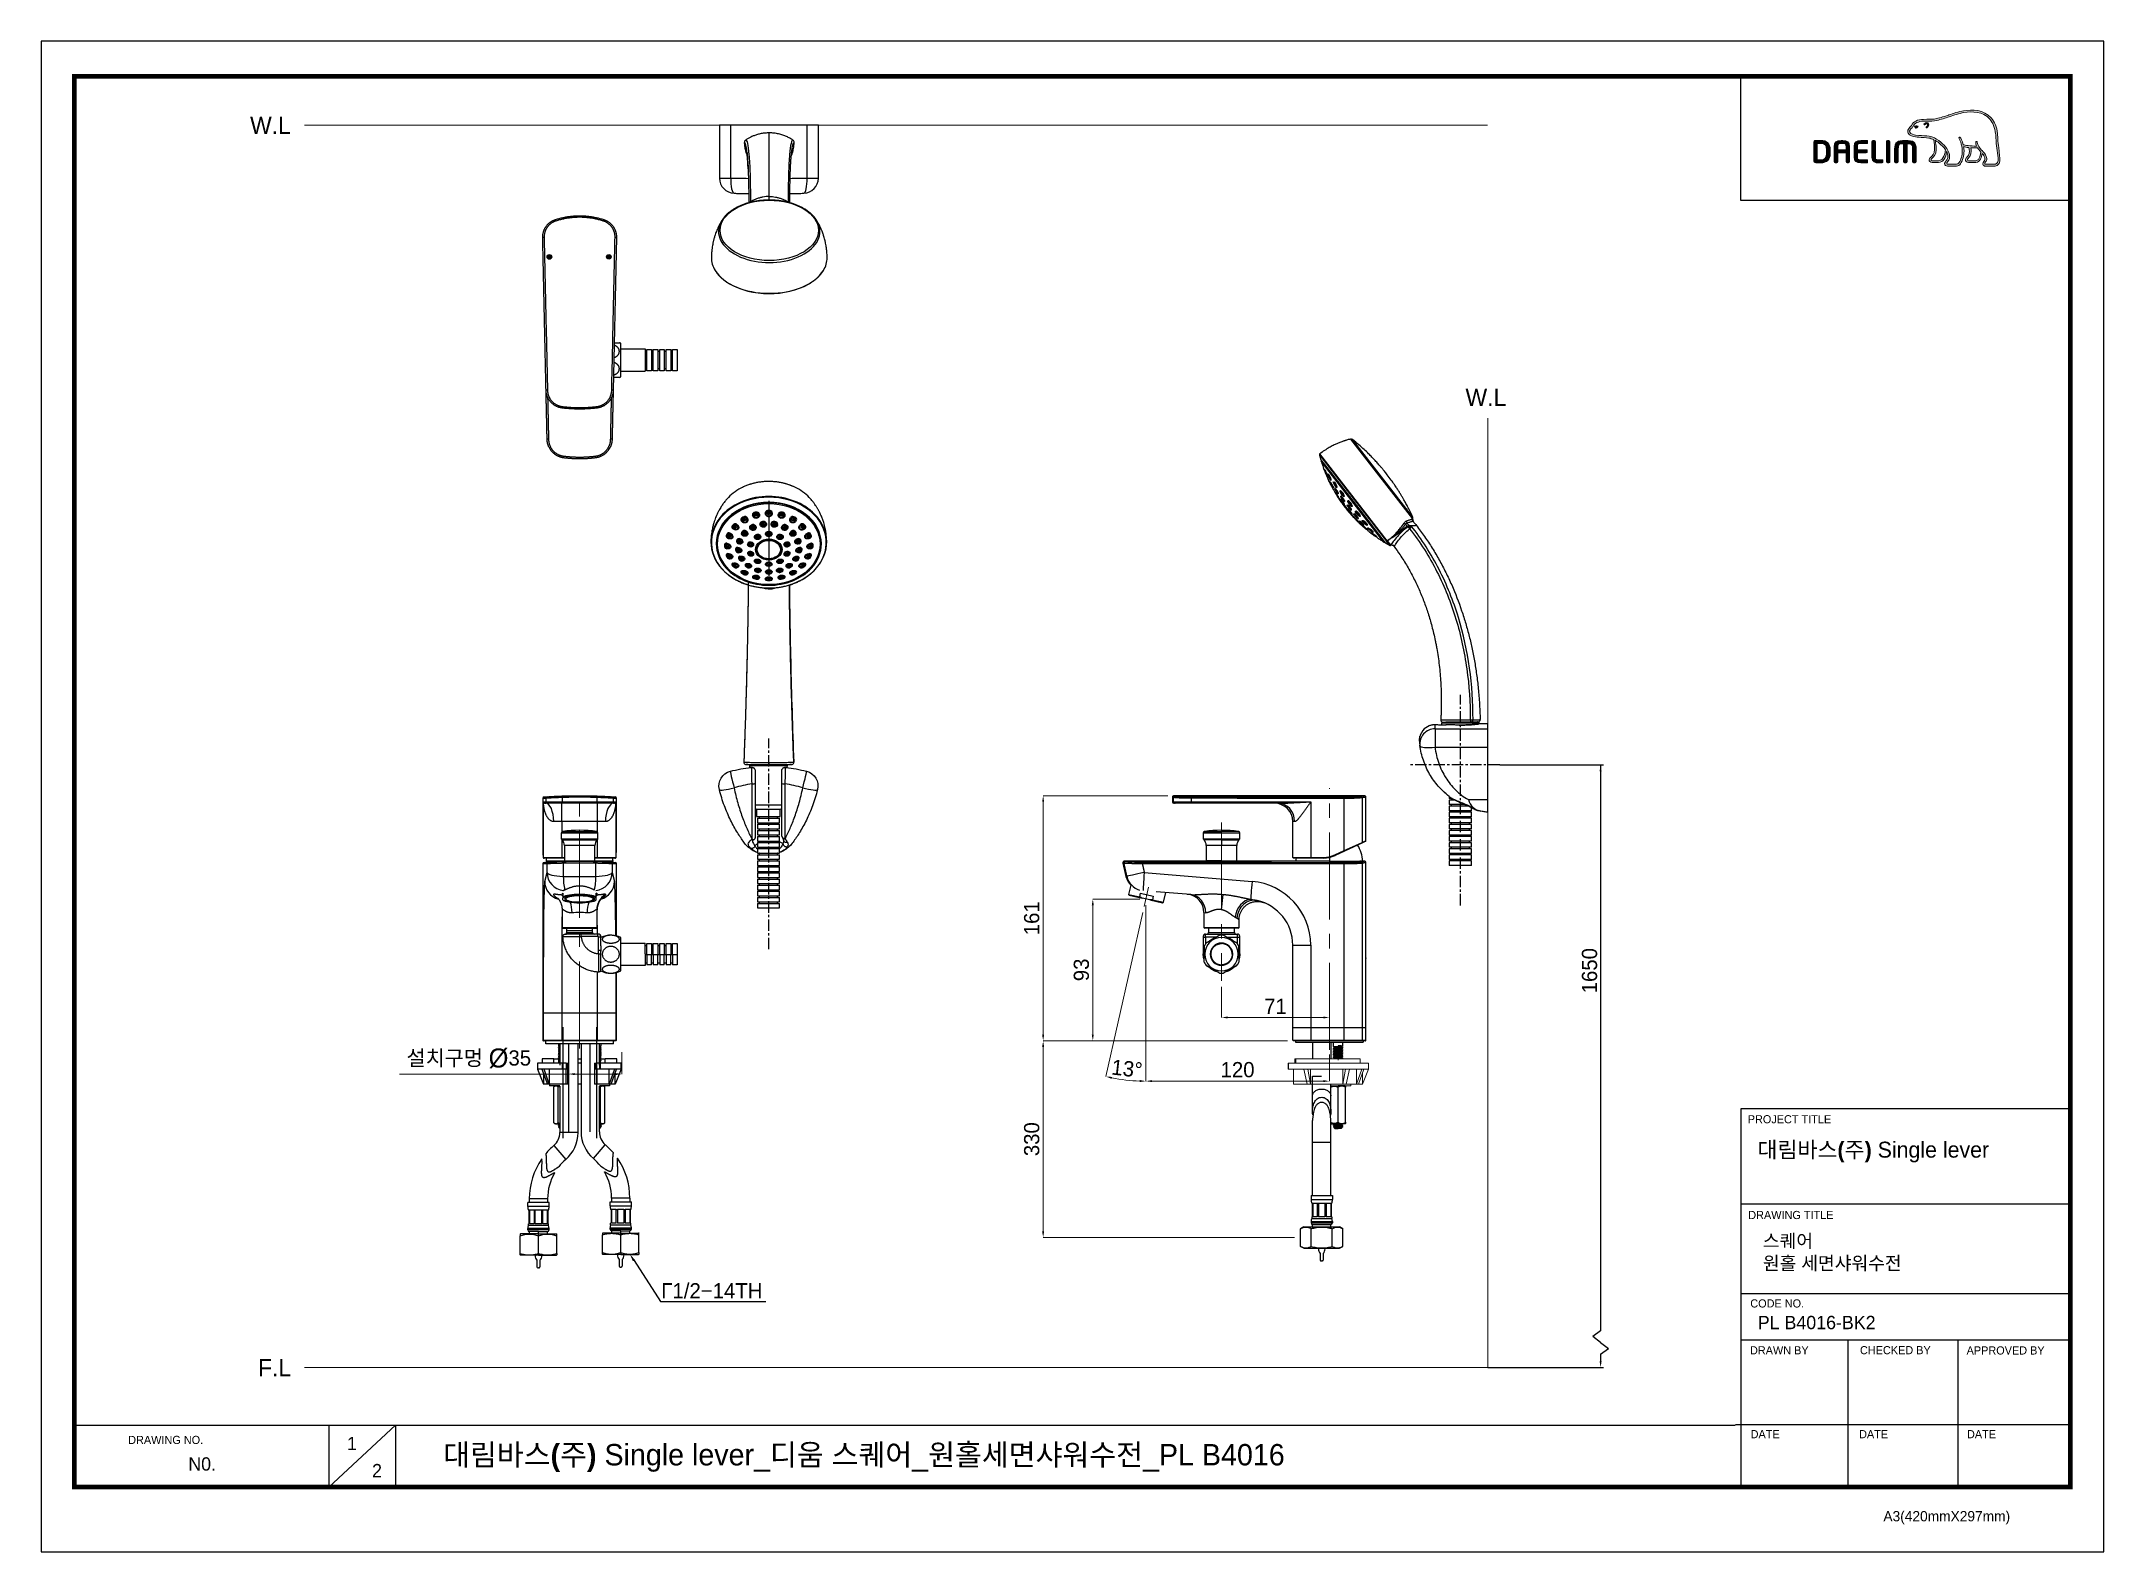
# Model space of a CAD drawing. Extents: x 0 to 1354, y 0 to 992.
import ezdxf
from ezdxf import colors
from ezdxf.entities.mleader import LeaderData, LeaderLine
from ezdxf.math import Vec2, Vec3

# ---------------------------------------------------------------- set-up
doc = ezdxf.new("R2010")
doc.units = 0
doc.header["$LTSCALE"] = 6
doc.header["$MEASUREMENT"] = 0
doc.header["$PDMODE"] = 3
doc.header["$PDSIZE"] = -10
doc.linetypes.add('CENTER', pattern=[2, 1.25, -0.25, 0.25, -0.25])
doc.linetypes.add('CENTER2', pattern=[28.575, 19.05, -3.175, 3.175, -3.175])
doc.layers.get('0').update_dxf_attribs({"linetype": 'CONTINUOUS'})
doc.layers.get('DEFPOINTS').update_dxf_attribs({"linetype": 'CONTINUOUS'})
doc.layers.add('1', color=7, linetype='CONTINUOUS')
doc.layers.add('DEF_LAYER_ASSEM_MEMBER', color=7, linetype='CONTINUOUS')
for name, color, linetype, lineweight in [('Cneter', 1, 'CENTER2', 13), ('레이어 1', 7, 'CONTINUOUS', 0), ('치수선', 7, 'CONTINUOUS', 20)]:
    doc.layers.add(name, color=color, linetype=linetype, lineweight=lineweight)
doc.styles.add('Daelim Dimension', font='')
doc.styles.get("Standard").update_dxf_attribs({"font": 'SYMBOL'})
doc.styles.get('Daelim Dimension').set_extended_font_data('나눔고딕')
doc.dimstyles.new('DEFAULT', dxfattribs={"dimscale": 2, "dimtxt": 2, "dimasz": 2, "dimexe": 0, "dimexo": 2, "dimgap": 1, "dimtad": 1, "dimdec": 1, "dimzin": 9, "dimdsep": 46, "dimtxsty": 'Daelim Dimension', "dimcen": 0.5, "dimclrd": 252, "dimclre": 252, "dimclrt": 3, "dimadec": 1, "dimazin": 0, "dimtfac": 1, "dimtdec": 1, "dimtix": 1, "dimtmove": 0, "dimatfit": 3, "dimfxl": 1, "dimtolj": 1, "dimtzin": 1, "dimlwd": 9, "dimlwe": 9, "dimarcsym": 0})

msp = doc.modelspace()

# ---------------------------------------------------------------- texts
at = {"color": 5, "ltscale": 40, "style": 'Daelim Dimension'}
for s, height, p in [('PROJECT TITLE', 5.3435, (1120.35, 281.42)), ('DRAWING TITLE', 5.3435, (1120.69, 218.53)), ('CODE NO.', 5.344, (1122.03, 160.45)), ('DRAWN BY', 5.344, (1121.82, 129.65)), ('CHECKED BY', 5.344, (1194.02, 129.74)), ('APPROVED BY', 5.3435, (1264.04, 129.57)), ('DRAWING NO.', 5.3435, (57.08, 70.79)), ('DATE', 5.344, (1122.24, 74.57)), ('DATE', 5.344, (1193.45, 74.57)), ('DATE', 5.344, (1264.28, 74.57)), ('A3(420mmX297mm)', 6.7441, (1209.42, 19.99))]:
    msp.add_text(s, height=height, dxfattribs=at).set_placement(p)
at = {"color": 7, "ltscale": 0.5, "insert": (1016.52, 381.67), "char_height": 10, "attachment_point": 5, "rotation": 90, "style": 'Daelim Dimension'}
msp.add_mtext('\\A1;1650', dxfattribs=at)
at = {"attachment_point": 1, "style": 'Daelim Dimension'}
for s, insert, char_height, width in [('{\\fPretendard Variable SemiBold|b0|i0|c129|p2;\\C7;대림바스(주)} Single lever', (1126.7, 269.35), 10.4749, 168.3551), (' 스퀘어 \\P 원홀 세면샤워수전 ', (1127.07, 208.52), 8.7446, 147.1623), ('PL B4016-BK2', (1126.93, 154.94), 8.7446, 147.1623), ('1', (200.78, 75.48), 8.74, 12.204), ('N0. ', (96.54, 62.05), 8.745, 54.8578), ('2', (217.19, 57.66), 8.74, 12.204)]:
    msp.add_mtext(s, dxfattribs=dict(at, insert=insert, char_height=char_height, width=width))
at = {"color": 2, "insert": (263.85, 70.78), "char_height": 14.0538, "width": 785.581, "attachment_point": 1, "style": 'Daelim Dimension'}
msp.add_mtext('{\\fPretendard Variable SemiBold|b0|i0|c129|p2;대림바스(주)} Single lever_디움 스퀘어_원홀세면샤워수전_PL B4016', dxfattribs=at)
at = {"layer": '치수선', "char_height": 11.25, "attachment_point": 3, "style": 'Daelim Dimension'}
for s, insert in [('W.L', (163.86, 942.57)), ('W.L', (961.82, 763.88)), ('F.L', (164.08, 126.59))]:
    msp.add_mtext_dynamic_manual_height_columns(s, width=17.4109, gutter_width=12.5, heights=[0], dxfattribs=dict(at, insert=insert))

# ---------------------------------------------------------------- blocks, each defined once
blk = doc.blocks.new('*D0')
at = {"color": 5, "lineweight": 9, "ltscale": 0.5, "transparency": 16777216}
for p, q in [((739.7, 496.6), (657.8, 496.6)), ((657.8, 492.6), (657.8, 339.6)), ((818.2, 335.6), (657.8, 335.6))]:
    blk.add_line(p, q, dxfattribs=at)
at = {"color": 5, "ltscale": 0.5, "transparency": 16777216}
for points in [[(657.1, 492.6), (658.4, 492.6), (657.8, 496.6)], [(657.1, 339.6), (658.4, 339.6), (657.8, 335.6)]]:
    blk.add_solid(points, dxfattribs=at)
at = {"layer": 'DEFPOINTS', "color": 0, "ltscale": 0.5, "transparency": 16777216}
for p in [(743.7, 496.6), (657.8, 335.6), (822.2, 335.6)]:
    blk.add_point(p, dxfattribs=at)
at = {"color": 7, "ltscale": 0.5, "transparency": 16777216, "insert": (650.3, 416.1), "char_height": 10, "attachment_point": 5, "rotation": 90, "style": 'Daelim Dimension'}
blk.add_mtext('\\A1;161', dxfattribs=at)
blk = doc.blocks.new('*D1')
at = {"color": 5, "lineweight": 9, "ltscale": 0.5, "transparency": 16777216}
for p, q in [((774.9, 371), (774.9, 350.9)), ((778.9, 350.9), (841.7, 350.9)), ((845.7, 333.6), (845.7, 350.9))]:
    blk.add_line(p, q, dxfattribs=at)
at = {"color": 5, "ltscale": 0.5, "transparency": 16777216}
for points in [[(778.9, 351.6), (778.9, 350.3), (774.9, 350.9)], [(841.7, 351.6), (841.7, 350.3), (845.7, 350.9)]]:
    blk.add_solid(points, dxfattribs=at)
at = {"layer": 'DEFPOINTS', "color": 0, "ltscale": 0.5, "transparency": 16777216}
for p in [(774.9, 375), (845.7, 350.9), (845.7, 329.6)]:
    blk.add_point(p, dxfattribs=at)
at = {"color": 7, "ltscale": 0.5, "transparency": 16777216, "insert": (810.3, 358.3), "char_height": 10, "attachment_point": 5, "style": 'Daelim Dimension'}
blk.add_mtext('\\A1;71', dxfattribs=at)
blk = doc.blocks.new('*D2')
at = {"color": 5, "lineweight": 9, "ltscale": 0.5, "transparency": 16777216}
for p, q in [((725.2, 424.7), (725.2, 309.1)), ((845.7, 326.6), (845.7, 309.1)), ((729.2, 309.1), (841.7, 309.1))]:
    blk.add_line(p, q, dxfattribs=at)
at = {"color": 5, "ltscale": 0.5, "transparency": 16777216}
for points in [[(729.2, 309.8), (729.2, 308.5), (725.2, 309.1)], [(841.7, 309.8), (841.7, 308.5), (845.7, 309.1)]]:
    blk.add_solid(points, dxfattribs=at)
at = {"layer": 'DEFPOINTS', "color": 0, "ltscale": 0.5, "transparency": 16777216}
for p in [(725.2, 428.7), (845.7, 330.6), (845.7, 309.1)]:
    blk.add_point(p, dxfattribs=at)
at = {"color": 7, "ltscale": 0.5, "transparency": 16777216, "insert": (785.4, 316.6), "char_height": 10, "attachment_point": 5, "style": 'Daelim Dimension'}
blk.add_mtext('\\A1;120', dxfattribs=at)
blk = doc.blocks.new('*D3')
at = {"color": 5, "lineweight": 9, "ltscale": 0.5, "transparency": 16777216}
for p, q in [((723.2, 419.9), (699, 312.1)), ((725.2, 424.7), (725.2, 309.1))]:
    blk.add_line(p, q, dxfattribs=at)
blk.add_arc((725.2, 428.7), 119.6, 259.248, 268.0833, dxfattribs=at)
at = {"color": 5, "ltscale": 0.5, "transparency": 16777216}
for points in [[(702.8, 310.6), (703, 311.9), (699, 312.1)], [(721.2, 309.9), (721.2, 308.5), (725.2, 309.1)]]:
    blk.add_solid(points, dxfattribs=at)
at = {"layer": 'DEFPOINTS', "color": 0, "ltscale": 0.5, "transparency": 16777216}
for p in [(727, 436.5), (724.1, 423.8), (725.2, 428.8), (725.2, 428.7), (707.7, 310.4)]:
    blk.add_point(p, dxfattribs=at)
at = {"color": 7, "ltscale": 0.5, "transparency": 16777216, "insert": (712.8, 317.3), "char_height": 10, "attachment_point": 5, "rotation": 353.6657, "style": 'Daelim Dimension'}
blk.add_mtext('\\A1;13%%D', dxfattribs=at)
blk = doc.blocks.new('*D4')
at = {"color": 5, "lineweight": 9, "ltscale": 0.5, "transparency": 16777216}
for p, q in [((721.2, 428.7), (690.4, 428.7)), ((690.4, 424.7), (690.4, 339.6)), ((812.8, 335.6), (690.4, 335.6))]:
    blk.add_line(p, q, dxfattribs=at)
at = {"color": 5, "ltscale": 0.5, "transparency": 16777216}
for points in [[(689.7, 424.7), (691, 424.7), (690.4, 428.7)], [(689.7, 339.6), (691, 339.6), (690.4, 335.6)]]:
    blk.add_solid(points, dxfattribs=at)
at = {"layer": 'DEFPOINTS', "color": 0, "ltscale": 0.5, "transparency": 16777216}
for p in [(725.2, 428.7), (690.4, 335.6), (816.8, 335.6)]:
    blk.add_point(p, dxfattribs=at)
at = {"color": 7, "ltscale": 0.5, "transparency": 16777216, "insert": (682.9, 382.2), "char_height": 10, "attachment_point": 5, "rotation": 90, "style": 'Daelim Dimension'}
blk.add_mtext('\\A1;93', dxfattribs=at)
blk = doc.blocks.new('*D5')
at = {"color": 5, "lineweight": 9, "ltscale": 0.5, "transparency": 16777216}
for p, q in [((346.1, 328.1), (346.1, 313.8)), ((381.1, 328.1), (381.1, 313.8)), ((346.1, 313.8), (235.1, 313.8)), ((377.1, 313.8), (350.1, 313.8))]:
    blk.add_line(p, q, dxfattribs=at)
at = {"color": 5, "ltscale": 0.5, "transparency": 16777216}
for points in [[(350.1, 314.4), (350.1, 313.1), (346.1, 313.8)], [(377.1, 314.4), (377.1, 313.1), (381.1, 313.8)]]:
    blk.add_solid(points, dxfattribs=at)
at = {"layer": 'DEFPOINTS', "color": 0, "ltscale": 0.5, "transparency": 16777216}
for p in [(346.1, 332.1), (381.1, 332.1), (381.1, 313.8)]:
    blk.add_point(p, dxfattribs=at)
at = {"color": 7, "ltscale": 0.5, "transparency": 16777216, "insert": (280.7, 323.8), "char_height": 10, "attachment_point": 5, "style": 'Daelim Dimension'}
blk.add_mtext('\\A1;설치구멍 {\\H1.25x;\\C256;Ø}35', dxfattribs=at)
blk = doc.blocks.new('*D6')
at = {"color": 5, "lineweight": 9, "ltscale": 0.5, "transparency": 16777216}
for p, q in [((758, 335.6), (657.8, 335.6)), ((657.8, 331.6), (657.8, 210.4)), ((822.8, 206.4), (657.8, 206.4))]:
    blk.add_line(p, q, dxfattribs=at)
at = {"color": 5, "ltscale": 0.5, "transparency": 16777216}
for points in [[(657.1, 331.6), (658.4, 331.6), (657.8, 335.6)], [(657.1, 210.4), (658.4, 210.4), (657.8, 206.4)]]:
    blk.add_solid(points, dxfattribs=at)
at = {"layer": 'DEFPOINTS', "color": 0, "ltscale": 0.5, "transparency": 16777216}
for p in [(762, 335.6), (657.8, 206.4), (826.8, 206.4)]:
    blk.add_point(p, dxfattribs=at)
at = {"color": 7, "ltscale": 0.5, "transparency": 16777216, "insert": (650.3, 271), "char_height": 10, "attachment_point": 5, "rotation": 90, "style": 'Daelim Dimension'}
blk.add_mtext('\\A1;330', dxfattribs=at)

# ---------------------------------------------------------------- dimensions: what is measured, and where the dimension line sits
at = {"color": 5, "ltscale": 0.5}
for base, p1, p2, picture, middle in [((657.77, 335.62), (743.67, 496.61), (822.17, 335.62), '*D0', (657.77, 416.12)), ((690.37, 335.62), (725.17, 428.73), (816.82, 335.62), '*D4', (690.37, 382.17))]:
    dim = msp.add_linear_dim(base=base, p1=p1, p2=p2, angle=90, dimstyle='DEFAULT', override={"dimtxt": 5, "dimdec": 0, "dimclrd": 5, "dimclre": 5, "dimclrt": 7}, dxfattribs=at)
    dim.commit()
    dim.dimension.update_dxf_attribs({"geometry": picture, "text_midpoint": middle, "dimtype": 160})
dim = msp.add_angular_dim_2l(base=(707.66, 310.45), line1=((725.22, 428.78), (725.22, 428.68)), line2=((724.12, 423.85), (726.97, 436.53)), text='13%%D', dimstyle='DEFAULT', override={"dimtxt": 5, "dimdec": 0, "dimclrd": 5, "dimclre": 5, "dimclrt": 7}, dxfattribs=at)
dim.commit()
dim.dimension.update_dxf_attribs({"geometry": '*D3', "text_midpoint": (712.85, 317.28)})
dim = msp.add_linear_dim(base=(845.67, 309.13), p1=(725.22, 428.68), p2=(845.67, 330.62), dimstyle='DEFAULT', override={"dimtxt": 5, "dimdec": 0, "dimclrd": 5, "dimclre": 5, "dimclrt": 7}, dxfattribs=at)
dim.commit()
dim.dimension.update_dxf_attribs({"geometry": '*D2', "text_midpoint": (785.44, 316.55)})
dim = msp.add_linear_dim(base=(845.67, 350.93), p1=(774.87, 374.99), p2=(845.67, 329.62), dimstyle='DEFAULT', override={"dimtxt": 5, "dimdec": 0, "dimclrd": 5, "dimclre": 5, "dimclrt": 7}, dxfattribs=at)
dim.commit()
dim.dimension.update_dxf_attribs({"geometry": '*D1', "text_midpoint": (810.27, 350.93), "dimtype": 160})
dim = msp.add_linear_dim(base=(381.11, 313.77), p1=(346.11, 332.11), p2=(381.11, 332.11), text='설치구멍 {\\H1.25x;\\C256;Ø}<>', dimstyle='DEFAULT', override={"dimtxt": 5, "dimclrd": 5, "dimclre": 5, "dimclrt": 7}, dxfattribs=at)
dim.commit()
dim.dimension.update_dxf_attribs({"geometry": '*D5', "text_midpoint": (280.71, 313.77), "dimtype": 160})
dim = msp.add_linear_dim(base=(657.77, 206.41), p1=(761.97, 335.62), p2=(826.81, 206.41), angle=90, text='330', dimstyle='DEFAULT', override={"dimtxt": 5, "dimdec": 0, "dimclrd": 5, "dimclre": 5, "dimclrt": 7}, dxfattribs=at)
dim.commit()
dim.dimension.update_dxf_attribs({"geometry": '*D6', "text_midpoint": (650.32, 271.01)})

# ---------------------------------------------------------------- hatches: boundary and pattern name
h = msp.add_hatch(color=1)
h.dxf.hatch_style = 1
h.paths.add_polyline_path([(335.11, 850.5), (332.11, 850.5, 0.4142136), (333.61, 849, 0.4142136)])
h.paths.add_polyline_path([(335.11, 850.5, 0.4142136), (333.61, 852, 0.4142136), (332.11, 850.5)])
h = msp.add_hatch(color=5)
h.dxf.hatch_style = 1
h.paths.add_polyline_path([(372.61, 849.03, 0.4142136), (374.11, 850.53), (371.11, 850.53, 0.4142136)])
h.paths.add_polyline_path([(374.11, 850.53, 0.4142136), (372.61, 852.03, 0.4142136), (371.11, 850.53)])
at = {"layer": '레이어 1'}
h = msp.add_hatch(color=5, dxfattribs=at)
h.dxf.hatch_style = 1
edge = h.paths.add_edge_path(flags=16)
edge.add_spline(control_points=[(1283.95, 912), (1283.36, 911.34), (1282.61, 911.33), (1282.58, 911.33), (1282.58, 911.33), (1276.59, 911.33), (1276.59, 911.33), (1276.37, 911.33), (1276.2, 911.39), (1276.1, 911.5), (1276, 911.58), (1275.96, 911.72), (1275.96, 911.89), (1275.96, 912.23), (1276.21, 912.54), (1276.47, 912.86), (1276.71, 913.18), (1276.94, 913.47), (1277.07, 913.84), (1277.4, 914.72), (1277.36, 915.66), (1276.97, 916.49), (1276.27, 917.99), (1275.22, 919.16), (1274.2, 920.3), (1274.2, 920.3), (1273.86, 920.68), (1273.86, 920.68), (1272.54, 922.15), (1271.17, 923.68), (1271.06, 925.74), (1271.04, 926.15), (1270.85, 926.4), (1270.59, 926.39), (1270.59, 926.39), (1270.2, 926.2), (1270.19, 926.2), (1270.09, 926.09), (1270.03, 925.91), (1270.03, 925.72), (1270.03, 925.72), (1270.03, 925.65), (1270.03, 925.65), (1270.09, 924.9), (1270.26, 924.17), (1270.58, 923.41), (1270.58, 923.41), (1270.61, 923.33), (1270.61, 923.33), (1270.61, 923.33), (1270.53, 923.33), (1270.53, 923.33), (1266.68, 923.17), (1262.92, 923.9), (1261.81, 924.17), (1261.13, 926.92), (1260.02, 928.74), (1259.97, 928.81), (1259.88, 928.96), (1259.75, 929.07), (1259.62, 929.1), (1259.62, 929.1), (1259.29, 929.06), (1259.25, 929.05), (1259.22, 929.01), (1259.17, 928.93), (1259.04, 928.77), (1259.04, 928.77), (1259.03, 928.63), (1259.03, 928.63), (1259.03, 928.63), (1259.13, 928.27), (1259.13, 928.27), (1259.21, 928.13), (1261.19, 924.67), (1261.19, 920.09), (1261.19, 917.27), (1260.44, 914.61), (1258.98, 912.18), (1258.63, 911.59), (1258.17, 911.33), (1257.49, 911.33), (1257.49, 911.33), (1251.59, 911.33), (1251.59, 911.33), (1251.39, 911.33), (1250.98, 911.47), (1250.98, 911.9), (1250.98, 912.13), (1251.2, 912.52), (1251.56, 912.93), (1254.02, 915.66), (1252.6, 919.94), (1250.25, 922.75), (1247.97, 925.47), (1244.25, 928.89), (1239.48, 929.74), (1237.79, 930.04), (1235.01, 930.2), (1232.77, 930.33), (1232.77, 930.33), (1230.5, 930.47), (1230.5, 930.47), (1229.33, 930.56), (1227.41, 931.27), (1226.82, 932.38), (1226.58, 932.84), (1226.6, 933.31), (1226.91, 933.84), (1227.11, 934.17), (1227.38, 934.45), (1227.71, 934.78), (1228.09, 935.16), (1228.47, 935.55), (1228.77, 936.07), (1228.77, 936.07), (1228.85, 936.23), (1228.85, 936.23), (1229.99, 938.41), (1232.34, 939.56), (1235.83, 939.65), (1235.83, 939.65), (1237.8, 939.67), (1237.8, 939.67), (1239.97, 939.68), (1242.42, 939.7), (1244.44, 940.13), (1247.27, 940.74), (1250.11, 941.71), (1252.61, 942.56), (1252.61, 942.56), (1252.69, 942.59), (1252.69, 942.59), (1255.8, 943.65), (1259, 944.75), (1262.28, 945.28), (1267.53, 946.15), (1274.73, 946.12), (1279.26, 941.03), (1281.36, 938.68), (1282.65, 935.44), (1283.09, 931.4), (1283.09, 931.4), (1283.07, 931.41), (1283.06, 931.43), (1283.09, 931.35), (1283.13, 930.89), (1283.32, 928.33), (1283.37, 927.09), (1283.43, 925.82), (1283.75, 923.45), (1283.75, 923.45), (1284.66, 915.53), (1284.66, 915.53), (1284.66, 915.53), (1284.72, 914.56), (1284.72, 914.56), (1284.72, 913.43), (1284.46, 912.56), (1283.95, 912)], knot_values=[0, 0, 0, 0, 1, 1, 1, 2, 2, 2, 3, 3, 3, 4, 4, 4, 5, 5, 5, 6, 6, 6, 7, 7, 7, 8, 8, 8, 9, 9, 9, 10, 10, 10, 11, 11, 11, 12, 12, 12, 13, 13, 13, 14, 14, 14, 15, 15, 15, 16, 16, 16, 17, 17, 17, 18, 18, 18, 19, 19, 19, 20, 20, 20, 21, 21, 21, 22, 22, 22, 23, 23, 23, 24, 24, 24, 25, 25, 25, 26, 26, 26, 27, 27, 27, 28, 28, 28, 29, 29, 29, 30, 30, 30, 31, 31, 31, 32, 32, 32, 33, 33, 33, 34, 34, 34, 35, 35, 35, 36, 36, 36, 37, 37, 37, 38, 38, 38, 39, 39, 39, 40, 40, 40, 41, 41, 41, 42, 42, 42, 43, 43, 43, 44, 44, 44, 45, 45, 45, 46, 46, 46, 47, 47, 47, 48, 48, 48, 49, 49, 49, 50, 50, 50, 51, 51, 51, 52, 52, 52, 53, 53, 53, 53], degree=3, periodic=0)
edge = h.paths.add_edge_path(flags=16)
edge.add_spline(control_points=[(1270.12, 913.71), (1270.12, 913.71), (1265.23, 913.71), (1265.23, 913.71), (1264.87, 913.71), (1264.59, 914), (1264.59, 914.36), (1264.59, 914.62), (1264.81, 914.95), (1265.02, 915.17), (1266.01, 916.12), (1267.03, 917.43), (1267.03, 919.92), (1267.03, 919.92), (1266.97, 921.04), (1266.97, 921.05), (1266.97, 921.05), (1266.79, 922.15), (1266.79, 922.15), (1266.79, 922.15), (1266.78, 922.22), (1266.78, 922.22), (1266.78, 922.22), (1266.85, 922.21), (1266.85, 922.21), (1267.76, 922.15), (1269.53, 922.05), (1271.22, 922.13), (1271.65, 921.44), (1272.34, 920.57), (1273.35, 919.39), (1273.31, 918.81), (1272.82, 913.71), (1270.12, 913.71)], knot_values=[0, 0, 0, 0, 1, 1, 1, 2, 2, 2, 3, 3, 3, 4, 4, 4, 5, 5, 5, 6, 6, 6, 7, 7, 7, 8, 8, 8, 9, 9, 9, 10, 10, 10, 11, 11, 11, 11], degree=3, periodic=0)
edge = h.paths.add_edge_path(flags=16)
edge.add_spline(control_points=[(1245.62, 913.71), (1245.62, 913.71), (1241.33, 913.71), (1241.33, 913.71), (1241.01, 913.71), (1240.67, 913.97), (1240.67, 914.36), (1240.67, 914.6), (1240.87, 914.9), (1241.23, 915.19), (1242.31, 916.05), (1243.96, 917.36), (1244.14, 920.97), (1244.14, 920.97), (1244.16, 921.95), (1244.16, 921.95), (1244.16, 923.49), (1243.81, 925.34), (1243.47, 927), (1243.47, 927), (1243.42, 927.17), (1243.42, 927.17), (1243.42, 927.17), (1243.56, 927.06), (1243.56, 927.06), (1244.2, 926.67), (1247.7, 924.29), (1250.18, 920.79), (1249.98, 919.13), (1249.04, 913.71), (1245.62, 913.71)], knot_values=[0, 0, 0, 0, 1, 1, 1, 2, 2, 2, 3, 3, 3, 4, 4, 4, 5, 5, 5, 6, 6, 6, 7, 7, 7, 8, 8, 8, 9, 9, 9, 10, 10, 10, 10], degree=3, periodic=0)
edge = h.paths.add_edge_path()
edge.add_spline(control_points=[(1285.87, 915.65), (1285.87, 915.66), (1284.96, 923.61), (1284.96, 923.61), (1284.63, 925.99), (1284.58, 927.26), (1284.53, 928.38), (1284.53, 928.38), (1284.31, 931.52), (1284.31, 931.52), (1283.83, 935.82), (1282.44, 939.29), (1280.17, 941.83), (1275.28, 947.33), (1267.63, 947.39), (1262.08, 946.48), (1258.67, 945.91), (1255.42, 944.8), (1252.27, 943.73), (1252.27, 943.73), (1252.17, 943.69), (1252.17, 943.69), (1249.71, 942.85), (1246.92, 941.9), (1244.18, 941.31), (1242.29, 940.91), (1239.94, 940.89), (1237.86, 940.88), (1237.86, 940.88), (1235.79, 940.86), (1235.79, 940.86), (1231.83, 940.76), (1229.14, 939.39), (1227.77, 936.78), (1227.77, 936.78), (1227.71, 936.67), (1227.71, 936.67), (1227.49, 936.27), (1227.15, 935.94), (1226.85, 935.64), (1226.52, 935.31), (1226.15, 934.93), (1225.87, 934.45), (1225.58, 933.97), (1225.44, 933.48), (1225.44, 933), (1225.44, 932.59), (1225.54, 932.2), (1225.75, 931.82), (1226.59, 930.23), (1228.99, 929.37), (1230.42, 929.27), (1230.42, 929.27), (1232.53, 929.13), (1232.58, 929.13), (1234.69, 929.01), (1237.58, 928.84), (1239.27, 928.55), (1240.25, 928.37), (1241.37, 928.02), (1242.4, 927.53), (1242.48, 927.26), (1243.01, 924.88), (1243.01, 921.95), (1243.01, 921.95), (1242.99, 921.02), (1242.99, 921.02), (1242.84, 917.93), (1241.49, 916.85), (1240.5, 916.06), (1240.4, 915.99), (1239.52, 915.26), (1239.46, 914.38), (1239.41, 913.88), (1239.56, 913.43), (1239.86, 913.1), (1240.19, 912.75), (1240.68, 912.57), (1241.33, 912.57), (1241.33, 912.57), (1245.62, 912.57), (1245.62, 912.57), (1248.83, 912.57), (1250.41, 916.02), (1250.9, 919.26), (1250.9, 919.26), (1250.91, 919.71), (1250.91, 919.71), (1250.91, 919.71), (1251.04, 919.49), (1251.04, 919.49), (1251.45, 918.57), (1251.7, 917.48), (1251.7, 916.65), (1251.7, 915.5), (1251.34, 914.49), (1250.66, 913.73), (1250.49, 913.56), (1249.63, 912.67), (1249.63, 911.79), (1249.63, 911.79), (1249.64, 911.64), (1249.64, 911.64), (1249.76, 910.59), (1250.61, 910.12), (1251.4, 910.12), (1251.4, 910.12), (1257.49, 910.12), (1257.49, 910.12), (1258.58, 910.12), (1259.46, 910.62), (1260.02, 911.55), (1261.57, 914.12), (1262.36, 916.92), (1262.36, 919.85), (1262.36, 920.77), (1262.27, 921.75), (1262.1, 922.76), (1262.1, 922.76), (1262.09, 922.84), (1262.09, 922.84), (1262.09, 922.84), (1262.17, 922.83), (1262.17, 922.83), (1262.9, 922.68), (1264.08, 922.48), (1265.54, 922.32), (1265.54, 922.32), (1265.58, 922.32), (1265.58, 922.32), (1265.58, 922.32), (1265.78, 921.2), (1265.78, 921.2), (1265.78, 921.2), (1265.82, 920.94), (1265.82, 920.93), (1265.82, 920.93), (1265.88, 919.94), (1265.88, 919.94), (1265.88, 917.57), (1264.8, 916.54), (1264.22, 915.99), (1264.21, 915.98), (1263.41, 915.16), (1263.32, 914.44), (1263.32, 914.44), (1263.29, 914.21), (1263.29, 914.21), (1263.29, 913.98), (1263.35, 913.53), (1263.75, 913.12), (1264.1, 912.75), (1264.65, 912.57), (1265.37, 912.57), (1265.37, 912.57), (1270.12, 912.57), (1270.12, 912.57), (1273, 912.57), (1273.86, 916.23), (1274.21, 918.29), (1274.21, 918.29), (1274.23, 918.5), (1274.23, 918.5), (1274.23, 918.5), (1274.34, 918.34), (1274.34, 918.34), (1275.01, 917.49), (1275.59, 916.55), (1275.87, 915.96), (1276.02, 915.66), (1276.1, 915.32), (1276.1, 914.98), (1276.1, 914.98), (1275.99, 914.29), (1275.99, 914.29), (1275.88, 913.92), (1275.63, 913.58), (1275.38, 913.24), (1275.01, 912.77), (1274.64, 912.28), (1274.64, 911.68), (1274.64, 911.68), (1274.67, 911.35), (1274.67, 911.35), (1274.84, 910.56), (1275.49, 910.12), (1276.48, 910.12), (1276.48, 910.12), (1282.57, 910.12), (1282.57, 910.12), (1282.71, 910.12), (1283.9, 910.15), (1284.83, 911.16), (1285.58, 911.97), (1285.94, 913.08), (1285.94, 914.55), (1285.94, 914.55), (1285.87, 915.64), (1285.87, 915.65)], knot_values=[0, 0, 0, 0, 1, 1, 1, 2, 2, 2, 3, 3, 3, 4, 4, 4, 5, 5, 5, 6, 6, 6, 7, 7, 7, 8, 8, 8, 9, 9, 9, 10, 10, 10, 11, 11, 11, 12, 12, 12, 13, 13, 13, 14, 14, 14, 15, 15, 15, 16, 16, 16, 17, 17, 17, 18, 18, 18, 19, 19, 19, 20, 20, 20, 21, 21, 21, 22, 22, 22, 23, 23, 23, 24, 24, 24, 25, 25, 25, 26, 26, 26, 27, 27, 27, 28, 28, 28, 29, 29, 29, 30, 30, 30, 31, 31, 31, 32, 32, 32, 33, 33, 33, 34, 34, 34, 35, 35, 35, 36, 36, 36, 37, 37, 37, 38, 38, 38, 39, 39, 39, 40, 40, 40, 41, 41, 41, 42, 42, 42, 43, 43, 43, 44, 44, 44, 45, 45, 45, 46, 46, 46, 47, 47, 47, 48, 48, 48, 49, 49, 49, 50, 50, 50, 51, 51, 51, 52, 52, 52, 53, 53, 53, 54, 54, 54, 55, 55, 55, 56, 56, 56, 57, 57, 57, 58, 58, 58, 59, 59, 59, 60, 60, 60, 61, 61, 61, 62, 62, 62, 63, 63, 63, 64, 64, 64, 65, 65, 65, 66, 66, 66, 66], degree=3, periodic=0)
edge = h.paths.add_edge_path(flags=0)
edge.add_spline(control_points=[(1230.32, 936.22), (1230.32, 936.22), (1231.2, 936.62), (1232.3, 936.19), (1232.3, 936.19), (1232.44, 936.14), (1232.26, 935.89), (1231.73, 935.17), (1231.2, 935.01), (1231.2, 935.01), (1231.2, 935.01), (1230.82, 934.88), (1230.6, 935.14), (1230.17, 935.65), (1230.16, 935.94), (1230.16, 935.94), (1230.16, 935.94), (1230.11, 936.16), (1230.32, 936.22)], knot_values=[0, 0, 0, 0, 1, 1, 1, 2, 2, 2, 3, 3, 3, 4, 4, 4, 5, 5, 5, 6, 6, 6, 6], degree=3, periodic=0)
edge = h.paths.add_edge_path(flags=0)
edge.add_spline(control_points=[(1236.17, 937.85), (1236.04, 937.7), (1236.03, 937.46), (1236.17, 937.33), (1236.31, 937.21), (1236.54, 937.24), (1236.68, 937.39), (1236.75, 937.46), (1237.47, 938.33), (1238.1, 937.88), (1238.33, 937.72), (1238.43, 937.49), (1238.39, 937.18), (1238.34, 936.7), (1237.92, 936.15), (1237.62, 935.96), (1237.46, 935.86), (1237.35, 935.65), (1237.43, 935.47), (1237.51, 935.3), (1237.73, 935.25), (1237.9, 935.33), (1238.43, 935.58), (1239.09, 936.42), (1239.18, 937.2), (1239.24, 937.75), (1239, 938.2), (1238.56, 938.5), (1237.62, 939.16), (1236.56, 938.27), (1236.17, 937.85)], knot_values=[0, 0, 0, 0, 1, 1, 1, 2, 2, 2, 3, 3, 3, 4, 4, 4, 5, 5, 5, 6, 6, 6, 7, 7, 7, 8, 8, 8, 9, 9, 9, 10, 10, 10, 10], degree=3, periodic=0)
edge = h.paths.add_edge_path(flags=0)
edge.add_spline(control_points=[(1236.05, 937.2), (1236.05, 937.2), (1236.05, 937.2), (1236.05, 937.2), (1236.05, 937.2), (1236.05, 937.2), (1236.05, 937.2)], knot_values=[0, 0, 0, 0, 1, 1, 1, 2, 2, 2, 2], degree=3, periodic=0)
h = msp.add_hatch(color=5, dxfattribs=at)
h.dxf.hatch_style = 2
edge = h.paths.add_edge_path()
edge.add_spline(control_points=[(1230.39, 935.27), (1230.61, 935.01), (1230.99, 935.15), (1230.99, 935.15), (1230.99, 935.15), (1231.51, 935.3), (1232.05, 936.02)], knot_values=[2, 2, 2, 2, 3, 3, 3, 4, 4, 4, 4], degree=3, periodic=0)
edge.add_spline(control_points=[(1232.05, 936.02), (1232.23, 936.27), (1232.09, 936.33), (1232.09, 936.33)], knot_values=[1.00001, 1.00001, 1.00001, 1.00001, 2, 2, 2, 2], degree=3, periodic=0)
edge.add_spline(control_points=[(1232.09, 936.33), (1232.02, 936.36), (1231.95, 936.38), (1231.89, 936.4)], knot_values=[0.9374913, 0.9374913, 0.9374913, 0.9374913, 1, 1, 1, 1], degree=3, periodic=0)
edge.add_spline(control_points=[(1231.89, 936.4), (1231.75, 936.44), (1231.62, 936.47), (1231.5, 936.49)], knot_values=[0.8124938, 0.8124938, 0.8124938, 0.8124938, 0.9374913, 0.9374913, 0.9374913, 0.9374913], degree=3, periodic=0)
edge.add_spline(control_points=[(1231.5, 936.49), (1231.38, 936.51), (1231.26, 936.52), (1231.14, 936.52)], knot_values=[0.6874962, 0.6874962, 0.6874962, 0.6874962, 0.8124938, 0.8124938, 0.8124938, 0.8124938], degree=3, periodic=0)
edge.add_spline(control_points=[(1231.14, 936.52), (1231.03, 936.53), (1230.93, 936.52), (1230.83, 936.51)], knot_values=[0.5624988, 0.5624988, 0.5624988, 0.5624988, 0.6874962, 0.6874962, 0.6874962, 0.6874962], degree=3, periodic=0)
edge.add_spline(control_points=[(1230.83, 936.51), (1230.68, 936.5), (1230.55, 936.48), (1230.44, 936.46)], knot_values=[0.3750025, 0.3750025, 0.3750025, 0.3750025, 0.5624988, 0.5624988, 0.5624988, 0.5624988], degree=3, periodic=0)
edge.add_spline(control_points=[(1230.44, 936.46), (1230.3, 936.42), (1230.2, 936.39), (1230.15, 936.37)], knot_values=[0.1250075, 0.1250075, 0.1250075, 0.1250075, 0.3750025, 0.3750025, 0.3750025, 0.3750025], degree=3, periodic=0)
edge.add_spline(control_points=[(1230.15, 936.37), (1230.12, 936.36), (1230.11, 936.35), (1230.11, 936.35)], knot_values=[0, 0, 0, 0, 0.1250075, 0.1250075, 0.1250075, 0.1250075], degree=3, periodic=0)
edge.add_spline(control_points=[(1230.11, 936.35), (1229.9, 936.3), (1229.94, 936.08), (1229.94, 936.08), (1229.94, 936.08), (1229.96, 935.78), (1230.39, 935.27)], knot_values=[4, 4, 4, 4, 5, 5, 5, 6, 6, 6, 6], degree=3, periodic=0)
h = msp.add_hatch(color=5, dxfattribs=at)
h.dxf.hatch_style = 2
edge = h.paths.add_edge_path()
edge.add_spline(control_points=[(1236.17, 937.85), (1236.04, 937.7), (1236.03, 937.46), (1236.17, 937.33), (1236.31, 937.21), (1236.54, 937.24), (1236.68, 937.39), (1236.75, 937.46), (1237.47, 938.33), (1238.1, 937.88), (1238.33, 937.72), (1238.43, 937.49), (1238.39, 937.18), (1238.34, 936.7), (1237.92, 936.15), (1237.62, 935.96), (1237.46, 935.86), (1237.35, 935.65), (1237.43, 935.47), (1237.51, 935.3), (1237.73, 935.25), (1237.9, 935.33), (1238.43, 935.58), (1239.09, 936.42), (1239.18, 937.2), (1239.24, 937.75), (1239, 938.2), (1238.56, 938.5), (1237.62, 939.16), (1236.56, 938.27), (1236.17, 937.85)], knot_values=[0, 0, 0, 0, 1, 1, 1, 2, 2, 2, 3, 3, 3, 4, 4, 4, 5, 5, 5, 6, 6, 6, 7, 7, 7, 8, 8, 8, 9, 9, 9, 10, 10, 10, 10], degree=3, periodic=0)
h = msp.add_hatch(color=5, dxfattribs=at)
h.dxf.hatch_style = 2
edge = h.paths.add_edge_path()
edge.add_spline(control_points=[(1172.16, 918.36), (1172.16, 915.58), (1170.89, 914.23), (1168.28, 914.23), (1168.28, 914.23), (1166.49, 914.26), (1166.03, 914.27), (1166.03, 914.27), (1166.03, 924.93), (1166.03, 924.93), (1166.95, 925.02), (1168.27, 925.04), (1168.28, 925.04), (1170.96, 925.04), (1172.16, 923.76), (1172.16, 920.91), (1172.16, 920.91), (1172.16, 918.36), (1172.16, 918.36)], knot_values=[0, 0, 0, 0, 1, 1, 1, 2, 2, 2, 3, 3, 3, 4, 4, 4, 5, 5, 5, 6, 6, 6, 6], degree=3, periodic=0)
edge = h.paths.add_edge_path()
edge.add_spline(control_points=[(1168.28, 927.04), (1166.83, 927.04), (1164.95, 926.95), (1164.33, 926.85), (1163.95, 926.79), (1163.7, 926.5), (1163.7, 926.12), (1163.7, 926.12), (1163.7, 913.15), (1163.7, 913.15), (1163.7, 912.75), (1163.95, 912.47), (1164.35, 912.41), (1164.93, 912.31), (1166.81, 912.23), (1168.28, 912.23), (1172.33, 912.23), (1174.46, 914.35), (1174.46, 918.36), (1174.46, 918.36), (1174.46, 920.91), (1174.46, 920.91), (1174.46, 924.92), (1172.33, 927.04), (1168.28, 927.04)], knot_values=[0, 0, 0, 0, 1, 1, 1, 2, 2, 2, 3, 3, 3, 4, 4, 4, 5, 5, 5, 6, 6, 6, 7, 7, 7, 8, 8, 8, 8], degree=3, periodic=0)
h = msp.add_hatch(color=5, dxfattribs=at)
h.dxf.hatch_style = 2
edge = h.paths.add_edge_path()
edge.add_spline(control_points=[(1184.9, 920.92), (1184.9, 920.92), (1179.45, 920.92), (1179.45, 920.92), (1179.45, 921.12), (1179.45, 922.87), (1179.45, 922.87), (1179.45, 924.69), (1179.99, 925), (1181.61, 925), (1181.61, 925), (1182.74, 925), (1182.74, 925), (1184.36, 925), (1184.9, 924.69), (1184.9, 922.87), (1184.9, 922.87), (1184.9, 921.12), (1184.9, 920.92)], knot_values=[0, 0, 0, 0, 1, 1, 1, 2, 2, 2, 3, 3, 3, 4, 4, 4, 5, 5, 5, 6, 6, 6, 6], degree=3, periodic=0)
edge = h.paths.add_edge_path()
edge.add_spline(control_points=[(1182.74, 927.04), (1182.74, 927.04), (1181.61, 927.04), (1181.61, 927.04), (1178.52, 927.04), (1177.14, 925.75), (1177.14, 922.87), (1177.14, 922.87), (1177.14, 913), (1177.14, 913), (1177.14, 912.65), (1177.42, 912.36), (1177.75, 912.36), (1177.75, 912.36), (1178.83, 912.36), (1178.83, 912.36), (1179.22, 912.36), (1179.45, 912.68), (1179.45, 913), (1179.45, 913), (1179.45, 918.67), (1179.45, 918.89), (1179.45, 918.89), (1184.9, 918.89), (1184.9, 918.89), (1184.9, 918.67), (1184.9, 913), (1184.9, 913), (1184.9, 912.64), (1185.18, 912.36), (1185.53, 912.36), (1185.53, 912.36), (1186.59, 912.36), (1186.59, 912.36), (1186.97, 912.36), (1187.22, 912.69), (1187.22, 913), (1187.22, 913), (1187.22, 922.87), (1187.22, 922.87), (1187.22, 925.75), (1185.84, 927.04), (1182.74, 927.04)], knot_values=[0, 0, 0, 0, 1, 1, 1, 2, 2, 2, 3, 3, 3, 4, 4, 4, 5, 5, 5, 6, 6, 6, 7, 7, 7, 8, 8, 8, 9, 9, 9, 10, 10, 10, 11, 11, 11, 12, 12, 12, 13, 13, 13, 14, 14, 14, 14], degree=3, periodic=0)
h = msp.add_hatch(color=5, dxfattribs=at)
h.dxf.hatch_style = 2
edge = h.paths.add_edge_path()
edge.add_spline(control_points=[(1190.15, 923.27), (1190.15, 923.27), (1190.15, 916), (1190.15, 916), (1190.15, 913.46), (1191.6, 912.23), (1194.59, 912.23), (1195.91, 912.23), (1197.7, 912.25), (1198.42, 912.32), (1198.41, 912.32), (1198.77, 912.35), (1198.77, 912.35), (1198.77, 912.35), (1198.87, 912.36), (1198.87, 912.36), (1198.87, 912.36), (1198.87, 914.31), (1198.87, 914.31), (1198.87, 914.31), (1194.61, 914.31), (1194.61, 914.31), (1192.47, 914.31), (1192.47, 914.91), (1192.47, 916), (1192.47, 916), (1192.47, 918.69), (1192.47, 918.9), (1192.69, 918.9), (1198.2, 918.9), (1198.2, 918.9), (1198.57, 918.9), (1198.86, 919.19), (1198.86, 919.54), (1198.86, 919.54), (1198.86, 920.26), (1198.86, 920.26), (1198.86, 920.62), (1198.57, 920.91), (1198.2, 920.91), (1198.2, 920.91), (1192.69, 920.91), (1192.47, 920.91), (1192.47, 921.12), (1192.47, 923.27), (1192.47, 923.27), (1192.47, 924.36), (1192.47, 924.96), (1194.61, 924.96), (1194.61, 924.96), (1198.87, 924.94), (1198.87, 924.94), (1198.87, 924.94), (1198.87, 926.88), (1198.87, 926.88), (1198.87, 926.88), (1198.42, 926.92), (1198.42, 926.92), (1197.58, 927), (1195.66, 927.04), (1194.59, 927.04), (1191.6, 927.04), (1190.15, 925.81), (1190.15, 923.27)], knot_values=[0, 0, 0, 0, 1, 1, 1, 2, 2, 2, 3, 3, 3, 4, 4, 4, 5, 5, 5, 6, 6, 6, 7, 7, 7, 8, 8, 8, 9, 9, 9, 10, 10, 10, 11, 11, 11, 12, 12, 12, 13, 13, 13, 14, 14, 14, 15, 15, 15, 16, 16, 16, 17, 17, 17, 18, 18, 18, 19, 19, 19, 20, 20, 20, 21, 21, 21, 21], degree=3, periodic=0)
h = msp.add_hatch(color=5, dxfattribs=at)
h.dxf.hatch_style = 2
edge = h.paths.add_edge_path()
edge.add_spline(control_points=[(1202.58, 926.91), (1202.22, 926.91), (1201.92, 926.61), (1201.92, 926.26), (1201.92, 926.26), (1201.92, 916), (1201.92, 916), (1201.92, 912.66), (1204.2, 912.23), (1206.19, 912.23), (1207.65, 912.23), (1208.02, 912.29), (1208.45, 912.36), (1208.45, 912.36), (1208.71, 912.4), (1208.71, 912.4), (1208.7, 912.4), (1209.04, 912.44), (1209.04, 912.44), (1209.04, 912.44), (1209.14, 912.45), (1209.14, 912.45), (1209.14, 912.45), (1209.14, 914.31), (1209.14, 914.31), (1209.14, 914.31), (1206.21, 914.31), (1206.21, 914.31), (1204.23, 914.31), (1204.23, 915.05), (1204.23, 915.78), (1204.23, 915.78), (1204.23, 926.26), (1204.23, 926.26), (1204.23, 926.61), (1203.93, 926.91), (1203.57, 926.91), (1203.57, 926.91), (1202.58, 926.91), (1202.58, 926.91)], knot_values=[0, 0, 0, 0, 1, 1, 1, 2, 2, 2, 3, 3, 3, 4, 4, 4, 5, 5, 5, 6, 6, 6, 7, 7, 7, 8, 8, 8, 9, 9, 9, 10, 10, 10, 11, 11, 11, 12, 12, 12, 13, 13, 13, 13], degree=3, periodic=0)
h = msp.add_hatch(color=5, dxfattribs=at)
h.dxf.hatch_style = 2
edge = h.paths.add_edge_path()
edge.add_spline(control_points=[(1212, 926.91), (1211.62, 926.91), (1211.39, 926.59), (1211.39, 926.28), (1211.39, 926.28), (1211.39, 913), (1211.39, 913), (1211.39, 912.64), (1211.66, 912.36), (1212, 912.36), (1212, 912.36), (1213.08, 912.36), (1213.08, 912.36), (1213.47, 912.36), (1213.7, 912.68), (1213.7, 913), (1213.7, 913), (1213.7, 926.28), (1213.7, 926.28), (1213.7, 926.63), (1213.43, 926.91), (1213.08, 926.91), (1213.08, 926.91), (1212, 926.91), (1212, 926.91)], knot_values=[0, 0, 0, 0, 1, 1, 1, 2, 2, 2, 3, 3, 3, 4, 4, 4, 5, 5, 5, 6, 6, 6, 7, 7, 7, 8, 8, 8, 8], degree=3, periodic=0)
h = msp.add_hatch(color=5, dxfattribs=at)
h.dxf.hatch_style = 2
edge = h.paths.add_edge_path()
edge.add_spline(control_points=[(1216.8, 921.17), (1216.8, 921.17), (1216.8, 913), (1216.8, 913), (1216.8, 912.64), (1217.08, 912.36), (1217.42, 912.36), (1217.42, 912.36), (1218.52, 912.36), (1218.52, 912.36), (1218.9, 912.36), (1219.13, 912.68), (1219.13, 913), (1219.13, 913), (1219.13, 920.97), (1219.13, 920.97), (1219.13, 924.49), (1219.73, 924.83), (1222.7, 924.84), (1222.7, 924.62), (1222.7, 913), (1222.7, 913), (1222.7, 912.63), (1222.97, 912.36), (1223.32, 912.36), (1223.32, 912.36), (1224.39, 912.36), (1224.39, 912.36), (1224.78, 912.36), (1225.01, 912.68), (1225.01, 913), (1225.01, 913), (1225.01, 924.59), (1225.01, 924.82), (1226.4, 924.81), (1227.38, 924.7), (1227.9, 924.17), (1228.46, 923.61), (1228.57, 922.57), (1228.57, 920.97), (1228.57, 920.97), (1228.57, 913), (1228.57, 913), (1228.57, 912.65), (1228.86, 912.36), (1229.19, 912.36), (1229.19, 912.36), (1230.29, 912.36), (1230.29, 912.36), (1230.67, 912.36), (1230.91, 912.69), (1230.91, 913), (1230.91, 913), (1230.91, 921.17), (1230.91, 921.17), (1230.91, 926.13), (1229.15, 926.97), (1223.87, 926.97), (1218.57, 926.97), (1216.8, 926.13), (1216.8, 921.17)], knot_values=[0, 0, 0, 0, 1, 1, 1, 2, 2, 2, 3, 3, 3, 4, 4, 4, 5, 5, 5, 6, 6, 6, 7, 7, 7, 8, 8, 8, 9, 9, 9, 10, 10, 10, 11, 11, 11, 12, 12, 12, 13, 13, 13, 14, 14, 14, 15, 15, 15, 16, 16, 16, 17, 17, 17, 18, 18, 18, 19, 19, 19, 20, 20, 20, 20], degree=3, periodic=0)

# ---------------------------------------------------------------- linework, layer by layer
at = {"color": 5, "ltscale": 0.5}
for p, q in [((1115.76, 887.61), (1115.76, 969.12)), ((957.51, 516.85), (1025.72, 516.85)), ((1023.75, 516.85), (1023.75, 145.12)), ((1115.76, 290.84), (1115.76, 41.17)), ((1023.75, 145.12), (1018.64, 141.29)), ((1023.75, 137.45), (1018.64, 141.29)), ((1023.75, 137.45), (1028.86, 133.61)), ((1023.75, 129.78), (1028.86, 133.61)), ((1023.75, 129.78), (1023.75, 125.1)), ((949.71, 120.98), (1025.72, 120.98))]:
    msp.add_line(p, q, dxfattribs=at)
at = {"color": 5}
for p, q in [((1245.43, 912.57), (1245.43, 912.57)), ((21.77, 83.13), (1112.08, 83.13))]:
    msp.add_line(p, q, dxfattribs=at)
at = {"color": 5, "ltscale": 40}
for p, q in [((1332.17, 887.61), (1115.76, 887.61)), ((1332.17, 290.84), (1115.76, 290.84)), ((1332.17, 228.28), (1115.76, 228.28)), ((1332.17, 228.28), (1115.76, 228.28)), ((1332.17, 169.44), (1115.76, 169.44)), ((1332.17, 169.44), (1115.76, 169.44)), ((1332.17, 139.09), (1115.76, 139.09)), ((1332.17, 139.09), (1115.76, 139.09)), ((1186.06, 139.09), (1186.06, 42.48)), ((1258.2, 139.09), (1258.2, 42.48)), ((188.9, 83.13), (188.9, 42.33)), ((188.9, 83.13), (188.9, 42.33)), ((232.57, 83.13), (188.9, 42.33)), ((232.57, 83.13), (188.9, 42.33)), ((232.57, 83.13), (232.57, 42.33)), ((232.57, 83.13), (232.57, 42.33)), ((1332.17, 83.29), (1112.34, 83.29)), ((1332.17, 83.29), (1117.45, 83.29)), ((1332.17, 42.48), (1146.71, 42.48))]:
    msp.add_line(p, q, dxfattribs=at)
for p, q in [((380.43, 771.74), (380.43, 793.74)), ((380.43, 790.09), (396.43, 790.09)), ((396.43, 790.09), (396.43, 775.39)), ((396.43, 788.54), (397.63, 788.54)), ((397.63, 789.74), (400.63, 789.74)), ((397.63, 775.74), (397.63, 789.74)), ((400.63, 789.74), (400.63, 775.74)), ((400.63, 788.54), (401.83, 788.54)), ((401.83, 789.74), (404.83, 789.74)), ((401.83, 775.74), (401.83, 789.74)), ((404.83, 789.74), (404.83, 775.74)), ((404.83, 788.54), (406.03, 788.54)), ((406.03, 789.74), (409.03, 789.74)), ((406.03, 775.74), (406.03, 789.74)), ((409.03, 789.74), (409.03, 775.74)), ((409.03, 788.54), (410.23, 788.54)), ((410.23, 789.74), (413.23, 789.74)), ((410.23, 775.74), (410.23, 789.74)), ((413.23, 789.74), (413.23, 775.74)), ((413.23, 788.54), (414.43, 788.54)), ((414.43, 789.74), (417.43, 789.74)), ((414.43, 775.74), (414.43, 789.74)), ((417.43, 789.74), (417.43, 775.74)), ((380.43, 775.39), (396.43, 775.39)), ((397.63, 776.94), (396.43, 776.94)), ((396.43, 775.39), (396.43, 775.39)), ((400.63, 775.74), (397.63, 775.74)), ((401.83, 776.94), (400.63, 776.94)), ((404.83, 775.74), (401.83, 775.74)), ((406.03, 776.94), (404.83, 776.94)), ((409.03, 775.74), (406.03, 775.74)), ((410.23, 776.94), (409.03, 776.94)), ((413.23, 775.74), (410.23, 775.74)), ((414.43, 776.94), (413.23, 776.94)), ((417.43, 775.74), (414.43, 775.74)), ((329.22, 494.77), (329.22, 460.79)), ((329.22, 494.77), (329.22, 494.77)), ((329.22, 494.77), (329.22, 460.67)), ((329.7, 456.12), (329.7, 492.62)), ((329.7, 492.62), (331.41, 492.62)), ((332.41, 491.62), (331.17, 491.62)), ((331.41, 492.62), (331.41, 494.92)), ((331.41, 492.62), (341.92, 492.62)), ((342.05, 491.62), (332.41, 491.62)), ((341.7, 479.62), (341.7, 491.62)), ((341.92, 495.41), (341.92, 492.62)), ((374.47, 491.62), (364.83, 491.62)), ((364.95, 492.62), (364.95, 495.41)), ((364.95, 492.62), (375.46, 492.62)), ((365.17, 479.62), (365.17, 491.62)), ((375.71, 491.62), (374.47, 491.62)), ((375.46, 494.92), (375.46, 492.62)), ((375.46, 492.62), (377.17, 492.62)), ((377.17, 492.62), (377.17, 456.12)), ((377.65, 460.79), (377.65, 494.77)), ((377.65, 494.77), (377.65, 494.77)), ((377.65, 460.67), (377.65, 494.77)), ((743.38, 492.62), (743.38, 495.41)), ((743.38, 492.62), (755.03, 492.62)), ((755.05, 491.62), (744.38, 491.62)), ((755.03, 494.92), (755.03, 492.62)), ((755.03, 492.62), (833.41, 492.62)), ((812.1, 491.62), (755.05, 491.62)), ((833.41, 492.62), (833.41, 456.12)), ((855.46, 460.67), (855.46, 494.77)), ((867.17, 495.24), (867.17, 465.9)), ((341.7, 479.62), (336.43, 479.62)), ((341.7, 479.62), (341.7, 472.71)), ((365.17, 479.62), (341.7, 479.62)), ((365.17, 472.74), (365.17, 479.62)), ((370.44, 479.62), (365.17, 479.62)), ((821.67, 456.12), (821.67, 479.62)), ((822.88, 479.62), (821.67, 479.62)), ((329.22, 460.67), (329.36, 457.76)), ((329.22, 460.65), (329.36, 457.73)), ((341.44, 472.06), (341.44, 468.38)), ((365.44, 472.06), (341.44, 472.06)), ((341.44, 468.38), (365.44, 468.38)), ((341.7, 467.71), (341.7, 456.12)), ((341.77, 467.64), (365.1, 467.64)), ((342.28, 473.05), (364.59, 473.05)), ((343.44, 463.91), (343.44, 453.91)), ((363.44, 463.91), (343.44, 463.91)), ((363.44, 453.91), (363.44, 463.91)), ((365.17, 456.12), (365.17, 467.71)), ((365.44, 468.38), (365.44, 472.06)), ((377.51, 457.76), (377.65, 460.67)), ((377.51, 457.73), (377.65, 460.65)), ((762.87, 472.06), (762.87, 468.38)), ((786.87, 472.06), (762.87, 472.06)), ((762.87, 468.38), (786.87, 468.38)), ((774.87, 467.64), (763.21, 467.64)), ((763.72, 473.05), (774.87, 473.05)), ((764.87, 463.91), (764.87, 453.91)), ((774.87, 463.91), (764.87, 463.91)), ((786.03, 473.05), (774.87, 473.05)), ((774.87, 467.64), (774.87, 463.91)), ((774.87, 467.64), (786.54, 467.64)), ((784.87, 463.91), (774.87, 463.91)), ((784.87, 453.91), (784.87, 463.91)), ((786.87, 468.38), (786.87, 472.06)), ((849.21, 457.76), (855.46, 460.67)), ((855.46, 460.67), (867.17, 465.9)), ((866.9, 465.45), (855.69, 460.22)), ((329.22, 451.77), (329.22, 390.45)), ((329.22, 451.77), (329.22, 451.77)), ((329.22, 451.77), (329.22, 336.12)), ((329.52, 456.12), (329.7, 456.12)), ((329.7, 456.12), (341.7, 456.12)), ((330.2, 455.62), (330.02, 455.62)), ((341.7, 455.62), (330.2, 455.62)), ((375.44, 453.62), (331.44, 453.62)), ((333.44, 453.62), (332.76, 452.94)), ((341.7, 456.12), (343.44, 456.12)), ((341.7, 455.62), (341.7, 456.12)), ((343.44, 455.62), (341.7, 455.62)), ((343.44, 453.91), (363.44, 453.91)), ((363.44, 456.12), (365.17, 456.12)), ((365.17, 455.62), (363.44, 455.62)), ((365.17, 455.62), (365.17, 456.12)), ((365.17, 456.12), (377.17, 456.12)), ((376.67, 455.62), (365.17, 455.62)), ((374.11, 452.94), (373.44, 453.62)), ((376.85, 455.62), (376.67, 455.62)), ((376.72, 452.76), (376.73, 452.76)), ((377.17, 456.12), (377.35, 456.12)), ((377.65, 451.77), (377.65, 451.77)), ((377.65, 404.51), (377.65, 451.77)), ((377.65, 404.51), (377.65, 451.77)), ((774.87, 453.91), (764.87, 453.91)), ((774.87, 453.91), (784.87, 453.91)), ((821.67, 456.12), (833.41, 456.12)), ((833.42, 455.62), (822.17, 455.62)), ((845.67, 453.62), (823.67, 453.62)), ((825.67, 453.62), (825.67, 453.61)), ((833.41, 456.12), (841.81, 456.12)), ((841.82, 455.62), (833.42, 455.62)), ((845.67, 456.03), (845.67, 453.62)), ((845.67, 453.62), (867.67, 453.62)), ((855.69, 460.22), (849.43, 457.3)), ((855.46, 336.12), (855.46, 451.77)), ((865.67, 453.61), (865.67, 453.62)), ((867.17, 452.24), (867.17, 336.12)), ((330.54, 440.3), (332.08, 446.18)), ((374.79, 446.18), (376.33, 440.3)), ((715.23, 437.87), (713.87, 431.79)), ((724.15, 446.18), (794.89, 440.3)), ((754.62, 431.63), (731.88, 433.52)), ((341.94, 421.72), (341.94, 410.12)), ((342.49, 432.59), (342.49, 430.15)), ((342.49, 428.16), (342.49, 429.29)), ((344.44, 429.68), (344.44, 428.82)), ((353.44, 431.19), (353.44, 431.79)), ((353.44, 430.92), (353.44, 430.8)), ((353.44, 426.53), (353.44, 426.85)), ((362.44, 428.82), (362.44, 429.68)), ((364.39, 430.15), (364.39, 432.59)), ((364.39, 428.16), (364.39, 429.29)), ((364.94, 410.12), (364.94, 421.74)), ((714.24, 431.19), (713.87, 431.79)), ((713.87, 431.79), (721.17, 430.15)), ((714.24, 431.19), (722.7, 429.29)), ((721.17, 430.15), (721.72, 432.59)), ((721.72, 432.59), (730.04, 430.72)), ((727.74, 428.16), (722.7, 429.29)), ((727.74, 428.16), (736.2, 426.26)), ((730.04, 430.72), (729.49, 428.28)), ((729.49, 428.28), (736.79, 426.64)), ((736.2, 426.26), (736.79, 426.64)), ((736.79, 426.64), (738.22, 432.99)), ((763.37, 419.86), (763.37, 410.12)), ((763.37, 419.86), (764.48, 419.67)), ((774.87, 421.74), (775.85, 431.78)), ((341.94, 410.12), (364.94, 410.12)), ((342.44, 409.62), (364.44, 409.62)), ((344.94, 409.62), (344.94, 406.72)), ((361.94, 406.71), (361.94, 409.62)), ((763.37, 410.12), (774.87, 410.12)), ((774.87, 409.62), (763.87, 409.62)), ((766.37, 409.62), (766.37, 406.72)), ((774.87, 409.62), (774.87, 410.12)), ((774.87, 410.12), (786.37, 410.12)), ((785.87, 409.62), (774.87, 409.62)), ((783.37, 406.72), (783.37, 409.62)), ((786.37, 410.12), (786.37, 415.15)), ((365.46, 405.74), (354.48, 405.74)), ((365.46, 404.16), (365.46, 405.74)), ((367.44, 403.76), (365.86, 403.76)), ((365.86, 395.13), (365.86, 403.76)), ((380.44, 392.49), (380.44, 403.49)), ((380.44, 399.84), (396.44, 399.84)), ((396.44, 392.72), (396.44, 399.84)), ((396.44, 398.29), (397.64, 398.29)), ((396.44, 392.72), (396.44, 392.49)), ((397.64, 399.49), (400.64, 399.49)), ((397.64, 392.49), (397.64, 399.49)), ((400.64, 399.49), (400.64, 392.49)), ((400.64, 398.29), (401.84, 398.29)), ((401.84, 399.49), (404.84, 399.49)), ((401.84, 392.49), (401.84, 399.49)), ((404.84, 399.49), (404.84, 392.49)), ((404.84, 398.29), (406.04, 398.29)), ((406.04, 399.49), (409.04, 399.49)), ((406.04, 392.49), (406.04, 399.49)), ((409.04, 399.49), (409.04, 392.49)), ((409.04, 398.29), (410.24, 398.29)), ((410.24, 399.49), (413.24, 399.49)), ((410.24, 392.49), (410.24, 399.49)), ((413.24, 399.49), (413.24, 392.49)), ((413.24, 398.29), (414.44, 398.29)), ((414.44, 399.49), (417.44, 399.49)), ((414.44, 392.49), (414.44, 399.49)), ((417.44, 399.49), (417.44, 385.49)), ((762.87, 404.16), (762.87, 403.76)), ((762.87, 403.76), (764.46, 403.76)), ((762.87, 403.76), (762.87, 395.13)), ((764.46, 405.74), (785.29, 405.74)), ((764.46, 403.76), (764.46, 405.74)), ((785.29, 403.76), (785.29, 405.74)), ((785.29, 403.76), (786.87, 403.76)), ((786.87, 403.76), (786.87, 404.16)), ((786.87, 395.13), (786.87, 403.76)), ((821.67, 336.12), (821.67, 398.44)), ((821.67, 398.44), (833.41, 398.44)), ((833.41, 398.44), (833.41, 336.12)), ((329.22, 390.45), (329.22, 336.12)), ((329.7, 336.12), (329.7, 390.48)), ((341.7, 391.02), (341.7, 336.12)), ((365.17, 336.12), (365.17, 380.8)), ((367.44, 381.49), (367.44, 392.49)), ((377.17, 380.34), (377.17, 336.12)), ((377.65, 336.12), (377.65, 380.46)), ((377.65, 336.12), (377.65, 380.46)), ((380.44, 381.49), (380.44, 392.49)), ((396.44, 385.14), (380.44, 385.14)), ((396.44, 392.49), (396.44, 385.14)), ((396.44, 392.3), (397.64, 392.3)), ((397.64, 386.69), (396.44, 386.69)), ((397.64, 392.26), (397.64, 392.49)), ((397.64, 392.26), (397.64, 385.49)), ((397.64, 392.26), (400.64, 392.26)), ((400.64, 385.49), (397.64, 385.49)), ((400.64, 392.26), (400.64, 392.49)), ((400.64, 392.3), (401.84, 392.3)), ((400.64, 385.49), (400.64, 392.26)), ((401.84, 386.69), (400.64, 386.69)), ((401.84, 392.26), (401.84, 392.49)), ((401.84, 392.26), (401.84, 385.49)), ((401.84, 392.26), (404.84, 392.26)), ((404.84, 385.49), (401.84, 385.49)), ((404.84, 392.26), (404.84, 392.49)), ((404.84, 392.3), (406.04, 392.3)), ((404.84, 385.49), (404.84, 392.26)), ((406.04, 386.69), (404.84, 386.69)), ((406.04, 392.26), (406.04, 392.49)), ((406.04, 392.26), (406.04, 385.49)), ((406.04, 392.26), (409.04, 392.26)), ((409.04, 385.49), (406.04, 385.49)), ((409.04, 392.26), (409.04, 392.49)), ((409.04, 392.3), (410.24, 392.3)), ((409.04, 385.49), (409.04, 392.26)), ((410.24, 386.69), (409.04, 386.69)), ((410.24, 392.26), (410.24, 392.49)), ((410.24, 392.26), (410.24, 385.49)), ((410.24, 392.26), (413.24, 392.26)), ((413.24, 385.49), (410.24, 385.49)), ((413.24, 392.26), (413.24, 392.49)), ((413.24, 392.3), (414.44, 392.3)), ((413.24, 385.49), (413.24, 392.26)), ((414.44, 386.69), (413.24, 386.69)), ((414.44, 392.26), (414.44, 392.49)), ((414.44, 392.26), (414.44, 385.49)), ((414.44, 392.26), (417.44, 392.26)), ((417.44, 385.49), (414.44, 385.49)), ((869.67, 390.01), (869.67, 390.01)), ((329.22, 336.12), (329.22, 336.12)), ((329.22, 336.12), (329.7, 336.12)), ((329.7, 336.12), (341.7, 336.12)), ((330.2, 335.62), (329.72, 335.62)), ((341.7, 335.62), (330.2, 335.62)), ((341.7, 336.12), (365.17, 336.12)), ((341.7, 335.62), (341.7, 336.12)), ((365.17, 335.62), (341.7, 335.62)), ((365.17, 336.12), (377.17, 336.12)), ((365.17, 335.62), (365.17, 336.12)), ((376.67, 335.62), (365.17, 335.62)), ((377.15, 335.62), (376.67, 335.62)), ((377.17, 336.12), (377.65, 336.12)), ((377.65, 336.12), (377.65, 336.12)), ((821.67, 336.12), (833.41, 336.12)), ((833.42, 335.62), (822.17, 335.62)), ((833.41, 336.12), (855.46, 336.12)), ((855.47, 335.62), (833.42, 335.62)), ((855.46, 336.12), (867.17, 336.12)), ((866.69, 335.62), (855.47, 335.62))]:
    msp.add_line(p, q)
at = {"color": 7, "ltscale": 0.5}
for p, q in [((344.94, 408.17), (361.94, 408.16)), ((329.22, 354.01), (377.65, 354.01)), ((821.67, 344.45), (869.67, 344.45)), ((366.5, 277.92), (366.43, 277.92)), ((849.37, 277.92), (851.37, 277.92)), ((853.37, 277.92), (851.37, 277.92)), ((838.47, 199.01), (838.67, 199.01)), ((842.87, 199.01), (842.67, 199.01))]:
    msp.add_line(p, q, dxfattribs=at)
at = {"color": 7}
for p, q in [((324.23, 194.48), (324.43, 194.48)), ((325.43, 191.48), (325.43, 187.08)), ((327.43, 191.48), (327.43, 187.08)), ((328.63, 194.48), (328.43, 194.48)), ((378.23, 194.98), (378.43, 194.98)), ((379.43, 191.98), (379.43, 187.58)), ((381.43, 191.98), (381.43, 187.58)), ((382.63, 194.98), (382.43, 194.98)), ((839.67, 196.01), (839.67, 191.61)), ((840.27, 191.01), (840.67, 191.01)), ((841.07, 191.01), (840.67, 191.01)), ((841.67, 196.01), (841.67, 191.61)), ((326.03, 186.48), (326.43, 186.48)), ((326.83, 186.48), (326.43, 186.48)), ((380.03, 186.98), (380.43, 186.98)), ((380.83, 186.98), (380.43, 186.98))]:
    msp.add_line(p, q, dxfattribs=at)
at = {"ltscale": 0.5}
msp.add_lwpolyline([(0, 0), (1354.08, 0), (1354.08, 992.16), (0, 992.16)], close=True, dxfattribs=at)
at = {"color": 5, "linetype": 'ByBlock', "lineweight": 200, "const_width": 3.12}
msp.add_lwpolyline([(21.77, 42.48), (1332.17, 42.48), (1332.17, 969.12), (21.77, 969.12)], close=True, dxfattribs=at)
for points in [[(329.22, 863.32), (329.22, 863.64), (329.23, 863.95), (329.24, 864.25), (329.26, 864.56), (329.29, 864.87), (329.33, 865.18), (329.37, 865.48), (329.42, 865.79), (329.49, 866.09), (329.55, 866.39), (329.63, 866.7), (329.72, 867), (329.81, 867.29), (329.91, 867.58), (330.01, 867.87), (330.13, 868.16), (330.25, 868.44), (330.38, 868.72), (330.51, 869), (330.65, 869.27), (330.8, 869.54), (330.96, 869.8), (331.12, 870.07), (331.29, 870.33), (331.47, 870.58), (331.66, 870.83), (331.85, 871.07), (332.04, 871.31), (332.24, 871.55), (332.45, 871.77), (332.66, 871.99), (332.88, 872.21), (333.1, 872.42), (333.33, 872.63), (333.57, 872.83), (333.81, 873.02), (334.05, 873.21), (334.31, 873.39), (334.56, 873.57), (334.82, 873.74), (335.08, 873.9), (335.35, 874.05), (335.62, 874.2), (335.89, 874.34), (336.17, 874.47), (336.45, 874.6), (336.73, 874.71), (337.02, 874.83), (337.31, 874.93), (337.61, 875.03)], [(337.86, 874.07), (337.59, 873.99), (337.32, 873.89), (337.06, 873.79), (336.8, 873.68), (336.54, 873.56), (336.28, 873.44), (336.03, 873.31), (335.79, 873.18), (335.54, 873.04), (335.3, 872.89), (335.06, 872.74), (334.83, 872.58), (334.6, 872.41), (334.37, 872.24), (334.15, 872.06), (333.93, 871.88), (333.72, 871.69), (333.52, 871.5), (333.31, 871.3), (333.12, 871.09), (332.93, 870.89), (332.74, 870.67), (332.56, 870.46), (332.39, 870.23), (332.22, 870), (332.06, 869.77), (331.9, 869.53), (331.75, 869.29), (331.6, 869.05), (331.47, 868.8), (331.34, 868.55), (331.21, 868.3), (331.09, 868.04), (330.98, 867.78), (330.88, 867.52), (330.78, 867.25), (330.69, 866.99), (330.6, 866.72), (330.53, 866.44), (330.46, 866.16), (330.39, 865.89), (330.34, 865.61), (330.29, 865.33), (330.25, 865.05), (330.21, 864.77), (330.19, 864.48), (330.17, 864.2), (330.15, 863.92), (330.15, 863.63), (330.15, 863.35)], [(337.61, 875.03), (338.23, 875.22), (338.85, 875.4), (339.47, 875.58), (340.09, 875.75), (340.71, 875.91), (341.34, 876.07), (341.96, 876.21), (342.59, 876.35), (343.22, 876.49), (343.85, 876.61), (344.48, 876.73), (345.12, 876.84), (345.75, 876.94), (346.39, 877.03), (347.03, 877.12), (347.67, 877.2), (348.31, 877.27), (348.96, 877.33), (349.6, 877.38), (350.25, 877.43), (350.89, 877.46), (351.54, 877.49), (352.18, 877.51), (352.83, 877.52), (353.47, 877.53), (354.11, 877.52), (354.75, 877.51), (355.39, 877.49), (356.03, 877.46), (356.67, 877.42), (357.31, 877.38), (357.95, 877.32), (358.58, 877.26), (359.22, 877.19), (359.85, 877.12), (360.49, 877.03), (361.12, 876.94), (361.75, 876.84), (362.38, 876.73), (363.01, 876.61), (363.64, 876.49), (364.27, 876.36), (364.9, 876.22), (365.53, 876.07), (366.16, 875.91), (366.78, 875.75), (367.41, 875.58), (368.03, 875.4), (368.65, 875.22), (369.27, 875.03)], [(369.01, 874.07), (368.41, 874.26), (367.8, 874.44), (367.18, 874.62), (366.57, 874.78), (365.95, 874.94), (365.34, 875.1), (364.72, 875.24), (364.1, 875.38), (363.48, 875.51), (362.86, 875.63), (362.24, 875.74), (361.62, 875.85), (361, 875.95), (360.38, 876.04), (359.75, 876.12), (359.13, 876.2), (358.5, 876.27), (357.88, 876.33), (357.25, 876.38), (356.62, 876.42), (355.99, 876.46), (355.36, 876.49), (354.73, 876.51), (354.1, 876.52), (353.47, 876.53), (352.84, 876.52), (352.2, 876.51), (351.57, 876.49), (350.93, 876.46), (350.3, 876.43), (349.66, 876.38), (349.03, 876.33), (348.39, 876.27), (347.76, 876.2), (347.13, 876.13), (346.5, 876.04), (345.88, 875.95), (345.25, 875.85), (344.63, 875.74), (344.01, 875.63), (343.38, 875.51), (342.77, 875.38), (342.15, 875.24), (341.53, 875.09), (340.92, 874.94), (340.3, 874.78), (339.69, 874.62), (339.08, 874.44), (338.47, 874.26), (337.86, 874.07)], [(376.72, 863.35), (376.73, 863.63), (376.72, 863.92), (376.71, 864.2), (376.69, 864.48), (376.66, 864.76), (376.63, 865.04), (376.59, 865.32), (376.54, 865.6), (376.48, 865.88), (376.42, 866.15), (376.35, 866.43), (376.27, 866.7), (376.19, 866.97), (376.1, 867.24), (376, 867.51), (375.89, 867.77), (375.78, 868.03), (375.67, 868.29), (375.54, 868.54), (375.41, 868.79), (375.27, 869.04), (375.13, 869.28), (374.98, 869.52), (374.82, 869.76), (374.66, 869.99), (374.49, 870.22), (374.32, 870.45), (374.14, 870.67), (373.95, 870.88), (373.76, 871.09), (373.56, 871.29), (373.36, 871.49), (373.16, 871.68), (372.95, 871.87), (372.73, 872.05), (372.51, 872.23), (372.29, 872.4), (372.06, 872.57), (371.82, 872.73), (371.58, 872.89), (371.34, 873.03), (371.09, 873.18), (370.85, 873.31), (370.59, 873.44), (370.34, 873.56), (370.08, 873.68), (369.82, 873.79), (369.55, 873.89), (369.28, 873.99), (369.01, 874.07)], [(369.27, 875.03), (369.56, 874.93), (369.85, 874.83), (370.14, 874.71), (370.43, 874.59), (370.71, 874.47), (370.99, 874.34), (371.26, 874.19), (371.53, 874.05), (371.8, 873.89), (372.06, 873.73), (372.32, 873.56), (372.58, 873.38), (372.83, 873.2), (373.08, 873.01), (373.32, 872.82), (373.55, 872.62), (373.78, 872.42), (374, 872.21), (374.22, 871.99), (374.43, 871.77), (374.64, 871.54), (374.84, 871.3), (375.04, 871.07), (375.23, 870.82), (375.41, 870.57), (375.59, 870.31), (375.76, 870.06), (375.92, 869.8), (376.08, 869.53), (376.23, 869.26), (376.37, 868.99), (376.5, 868.71), (376.63, 868.43), (376.75, 868.15), (376.86, 867.86), (376.97, 867.57), (377.07, 867.28), (377.16, 866.98), (377.25, 866.68), (377.32, 866.38), (377.39, 866.08), (377.45, 865.78), (377.5, 865.48), (377.55, 865.17), (377.58, 864.87), (377.61, 864.56), (377.63, 864.25), (377.65, 863.95), (377.65, 863.64), (377.65, 863.32)], [(331.41, 762.89), (331.37, 764.9), (331.32, 766.91), (331.28, 768.92), (331.23, 770.93), (331.19, 772.93), (331.15, 774.94), (331.1, 776.95), (331.06, 778.96), (331.02, 780.97), (330.97, 782.98), (330.93, 784.99), (330.88, 787), (330.84, 789), (330.8, 791.01), (330.75, 793.02), (330.71, 795.03), (330.67, 797.04), (330.62, 799.05), (330.58, 801.06), (330.54, 803.06), (330.49, 805.07), (330.45, 807.08), (330.4, 809.09), (330.36, 811.1), (330.32, 813.11), (330.27, 815.12), (330.23, 817.13), (330.19, 819.13), (330.14, 821.14), (330.1, 823.15), (330.05, 825.16), (330.01, 827.17), (329.97, 829.18), (329.92, 831.19), (329.88, 833.19), (329.84, 835.2), (329.79, 837.21), (329.75, 839.22), (329.7, 841.23), (329.66, 843.24), (329.62, 845.25), (329.57, 847.25), (329.53, 849.26), (329.49, 851.27), (329.44, 853.28), (329.4, 855.29), (329.36, 857.3), (329.31, 859.31), (329.27, 861.32), (329.22, 863.32)], [(330.15, 863.35), (330.19, 861.34), (330.24, 859.33), (330.28, 857.32), (330.33, 855.31), (330.37, 853.3), (330.41, 851.29), (330.46, 849.29), (330.5, 847.28), (330.55, 845.27), (330.59, 843.26), (330.63, 841.25), (330.68, 839.24), (330.72, 837.23), (330.76, 835.22), (330.81, 833.22), (330.85, 831.21), (330.9, 829.2), (330.94, 827.19), (330.98, 825.18), (331.03, 823.17), (331.07, 821.16), (331.12, 819.16), (331.16, 817.15), (331.2, 815.14), (331.25, 813.13), (331.29, 811.12), (331.33, 809.11), (331.38, 807.1), (331.42, 805.09), (331.47, 803.09), (331.51, 801.08), (331.55, 799.07), (331.6, 797.06), (331.64, 795.05), (331.69, 793.04), (331.73, 791.03), (331.77, 789.03), (331.82, 787.02), (331.86, 785.01), (331.9, 783), (331.95, 780.99), (331.99, 778.98), (332.04, 776.97), (332.08, 774.97), (332.12, 772.96), (332.17, 770.95), (332.21, 768.94), (332.26, 766.93), (332.3, 764.92), (332.34, 762.91)], [(374.53, 762.91), (374.58, 764.92), (374.62, 766.93), (374.66, 768.94), (374.71, 770.95), (374.75, 772.96), (374.79, 774.97), (374.84, 776.97), (374.88, 778.98), (374.93, 780.99), (374.97, 783), (375.01, 785.01), (375.06, 787.02), (375.1, 789.03), (375.15, 791.03), (375.19, 793.04), (375.23, 795.05), (375.28, 797.06), (375.32, 799.07), (375.36, 801.08), (375.41, 803.09), (375.45, 805.09), (375.5, 807.1), (375.54, 809.11), (375.58, 811.12), (375.63, 813.13), (375.67, 815.14), (375.72, 817.15), (375.76, 819.16), (375.8, 821.16), (375.85, 823.17), (375.89, 825.18), (375.93, 827.19), (375.98, 829.2), (376.02, 831.21), (376.07, 833.22), (376.11, 835.22), (376.15, 837.23), (376.2, 839.24), (376.24, 841.25), (376.28, 843.26), (376.33, 845.27), (376.37, 847.28), (376.42, 849.29), (376.46, 851.29), (376.5, 853.3), (376.55, 855.31), (376.59, 857.32), (376.64, 859.33), (376.68, 861.34), (376.72, 863.35)], [(377.65, 863.32), (377.61, 861.32), (377.56, 859.31), (377.52, 857.3), (377.48, 855.29), (377.43, 853.28), (377.39, 851.27), (377.34, 849.26), (377.3, 847.25), (377.26, 845.25), (377.21, 843.24), (377.17, 841.23), (377.13, 839.22), (377.08, 837.21), (377.04, 835.2), (376.99, 833.19), (376.95, 831.19), (376.91, 829.18), (376.86, 827.17), (376.82, 825.16), (376.78, 823.15), (376.73, 821.14), (376.69, 819.13), (376.65, 817.13), (376.6, 815.12), (376.56, 813.11), (376.51, 811.1), (376.47, 809.09), (376.43, 807.08), (376.38, 805.07), (376.34, 803.06), (376.3, 801.06), (376.25, 799.05), (376.21, 797.04), (376.16, 795.03), (376.12, 793.02), (376.08, 791.01), (376.03, 789), (375.99, 787), (375.95, 784.99), (375.9, 782.98), (375.86, 780.97), (375.81, 778.96), (375.77, 776.95), (375.73, 774.94), (375.68, 772.93), (375.64, 770.93), (375.6, 768.92), (375.55, 766.91), (375.51, 764.9), (375.46, 762.89)], [(375.93, 784.29), (376.16, 784.36), (376.39, 784.45), (376.62, 784.54), (376.84, 784.64), (377.06, 784.75), (377.27, 784.87), (377.47, 785), (377.67, 785.13), (377.86, 785.28), (378.05, 785.43), (378.22, 785.58), (378.39, 785.75), (378.54, 785.92), (378.69, 786.09), (378.82, 786.28), (378.95, 786.47), (379.07, 786.66), (379.17, 786.86), (379.26, 787.06), (379.34, 787.27), (379.4, 787.48), (379.46, 787.69), (379.5, 787.91), (379.52, 788.13), (379.54, 788.34), (379.53, 788.56), (379.52, 788.78), (379.49, 788.99), (379.45, 789.21), (379.39, 789.43), (379.33, 789.64), (379.25, 789.84), (379.15, 790.04), (379.05, 790.24), (378.93, 790.44), (378.8, 790.63), (378.66, 790.81), (378.52, 790.98), (378.36, 791.15), (378.19, 791.32), (378.01, 791.47), (377.83, 791.62), (377.63, 791.76), (377.43, 791.9), (377.23, 792.02), (377.02, 792.14), (376.8, 792.25), (376.57, 792.35), (376.34, 792.44), (376.11, 792.52)], [(376.14, 794.14), (376.26, 794.14), (376.37, 794.14), (376.48, 794.14), (376.59, 794.14), (376.7, 794.14), (376.81, 794.14), (376.92, 794.14), (377.02, 794.14), (377.13, 794.14), (377.23, 794.14), (377.33, 794.14), (377.43, 794.14), (377.53, 794.14), (377.63, 794.14), (377.72, 794.14), (377.82, 794.14), (377.91, 794.14), (378, 794.14), (378.09, 794.14), (378.17, 794.14), (378.26, 794.14), (378.34, 794.14), (378.41, 794.14), (378.49, 794.14), (378.57, 794.14), (378.64, 794.14), (378.71, 794.14), (378.78, 794.14), (378.84, 794.14), (378.9, 794.14), (378.96, 794.14), (379.02, 794.14), (379.08, 794.14), (379.13, 794.14), (379.18, 794.14), (379.22, 794.14), (379.26, 794.14), (379.3, 794.14), (379.34, 794.14), (379.37, 794.14), (379.4, 794.14), (379.43, 794.14), (379.46, 794.14), (379.48, 794.14), (379.5, 794.14), (379.51, 794.14), (379.52, 794.14), (379.53, 794.14), (379.54, 794.14), (379.54, 794.14)], [(380.43, 793.74), (380.41, 793.74), (380.4, 793.75), (380.38, 793.76), (380.36, 793.77), (380.34, 793.78), (380.33, 793.79), (380.31, 793.79), (380.29, 793.8), (380.27, 793.81), (380.25, 793.82), (380.24, 793.83), (380.22, 793.84), (380.2, 793.84), (380.18, 793.85), (380.17, 793.86), (380.15, 793.87), (380.13, 793.88), (380.11, 793.89), (380.09, 793.89), (380.08, 793.9), (380.06, 793.91), (380.04, 793.92), (380.02, 793.93), (380.01, 793.93), (379.99, 793.94), (379.97, 793.95), (379.95, 793.96), (379.93, 793.97), (379.92, 793.97), (379.9, 793.98), (379.88, 793.99), (379.86, 794), (379.84, 794.01), (379.83, 794.01), (379.81, 794.02), (379.79, 794.03), (379.77, 794.04), (379.75, 794.04), (379.74, 794.05), (379.72, 794.06), (379.7, 794.07), (379.68, 794.08), (379.66, 794.08), (379.65, 794.09), (379.63, 794.1), (379.61, 794.11), (379.59, 794.11), (379.57, 794.12), (379.56, 794.13), (379.54, 794.14)], [(375.68, 772.82), (375.93, 772.89), (376.18, 772.97), (376.42, 773.06), (376.65, 773.16), (376.88, 773.26), (377.11, 773.38), (377.32, 773.51), (377.54, 773.64), (377.74, 773.78), (377.94, 773.93), (378.12, 774.09), (378.3, 774.26), (378.47, 774.43), (378.62, 774.61), (378.77, 774.8), (378.91, 775), (379.03, 775.2), (379.14, 775.4), (379.24, 775.61), (379.32, 775.83), (379.39, 776.04), (379.45, 776.27), (379.49, 776.49), (379.52, 776.72), (379.54, 776.95), (379.53, 777.17), (379.52, 777.4), (379.49, 777.62), (379.44, 777.85), (379.38, 778.07), (379.31, 778.29), (379.22, 778.5), (379.12, 778.71), (379.01, 778.92), (378.88, 779.12), (378.74, 779.31), (378.59, 779.5), (378.43, 779.68), (378.26, 779.85), (378.08, 780.02), (377.89, 780.17), (377.69, 780.32), (377.48, 780.47), (377.27, 780.6), (377.05, 780.72), (376.83, 780.83), (376.59, 780.94), (376.35, 781.04), (376.11, 781.12), (375.86, 781.2)], [(341.92, 751.24), (341.58, 751.29), (341.24, 751.35), (340.9, 751.42), (340.57, 751.49), (340.24, 751.58), (339.91, 751.67), (339.58, 751.78), (339.26, 751.89), (338.95, 752.01), (338.63, 752.14), (338.32, 752.28), (338.01, 752.43), (337.71, 752.59), (337.41, 752.76), (337.11, 752.93), (336.82, 753.12), (336.54, 753.31), (336.26, 753.51), (335.99, 753.72), (335.73, 753.93), (335.47, 754.15), (335.22, 754.38), (334.97, 754.62), (334.73, 754.86), (334.5, 755.11), (334.27, 755.37), (334.05, 755.63), (333.84, 755.91), (333.64, 756.18), (333.44, 756.46), (333.26, 756.75), (333.08, 757.04), (332.91, 757.33), (332.75, 757.63), (332.6, 757.94), (332.45, 758.25), (332.32, 758.56), (332.19, 758.88), (332.07, 759.21), (331.97, 759.53), (331.87, 759.86), (331.78, 760.19), (331.7, 760.52), (331.63, 760.85), (331.57, 761.19), (331.52, 761.53), (331.48, 761.86), (331.44, 762.2), (331.42, 762.55), (331.41, 762.89)], [(332.11, 730.73), (332.1, 731.37), (332.08, 732.01), (332.07, 732.66), (332.05, 733.3), (332.04, 733.94), (332.03, 734.59), (332.01, 735.23), (332, 735.87), (331.98, 736.51), (331.97, 737.16), (331.96, 737.8), (331.94, 738.44), (331.93, 739.09), (331.91, 739.73), (331.9, 740.37), (331.89, 741.01), (331.87, 741.66), (331.86, 742.3), (331.84, 742.94), (331.83, 743.59), (331.82, 744.23), (331.8, 744.87), (331.79, 745.51), (331.77, 746.16), (331.76, 746.8), (331.75, 747.44), (331.73, 748.09), (331.72, 748.73), (331.7, 749.37), (331.69, 750.01), (331.68, 750.66), (331.66, 751.3), (331.65, 751.94), (331.63, 752.59), (331.62, 753.23), (331.61, 753.87), (331.59, 754.51), (331.58, 755.16), (331.56, 755.8), (331.55, 756.44), (331.54, 757.09), (331.52, 757.73), (331.51, 758.37), (331.49, 759.01), (331.48, 759.66), (331.47, 760.3), (331.45, 760.94), (331.44, 761.59), (331.42, 762.23), (331.41, 762.87)], [(332.34, 762.91), (332.35, 762.6), (332.37, 762.28), (332.4, 761.97), (332.44, 761.66), (332.49, 761.35), (332.55, 761.04), (332.61, 760.74), (332.68, 760.43), (332.76, 760.13), (332.86, 759.83), (332.96, 759.53), (333.06, 759.23), (333.18, 758.94), (333.31, 758.65), (333.44, 758.37), (333.58, 758.09), (333.73, 757.81), (333.88, 757.54), (334.05, 757.28), (334.22, 757.01), (334.4, 756.76), (334.58, 756.5), (334.78, 756.26), (334.98, 756.01), (335.19, 755.78), (335.4, 755.55), (335.62, 755.32), (335.85, 755.11), (336.08, 754.9), (336.32, 754.69), (336.56, 754.5), (336.81, 754.31), (337.07, 754.13), (337.33, 753.95), (337.59, 753.78), (337.87, 753.62), (338.14, 753.47), (338.42, 753.32), (338.7, 753.19), (338.99, 753.06), (339.28, 752.94), (339.57, 752.83), (339.86, 752.72), (340.16, 752.63), (340.46, 752.54), (340.77, 752.46), (341.07, 752.39), (341.39, 752.33), (341.7, 752.28), (342.01, 752.24)], [(332.44, 758.37), (332.45, 757.82), (332.47, 757.26), (332.48, 756.71), (332.49, 756.16), (332.5, 755.61), (332.51, 755.05), (332.53, 754.5), (332.54, 753.95), (332.55, 753.4), (332.56, 752.85), (332.57, 752.29), (332.59, 751.74), (332.6, 751.19), (332.61, 750.64), (332.62, 750.08), (332.64, 749.53), (332.65, 748.98), (332.66, 748.43), (332.67, 747.87), (332.68, 747.32), (332.7, 746.77), (332.71, 746.22), (332.72, 745.66), (332.73, 745.11), (332.74, 744.56), (332.76, 744.01), (332.77, 743.45), (332.78, 742.9), (332.79, 742.35), (332.8, 741.8), (332.82, 741.24), (332.83, 740.69), (332.84, 740.14), (332.85, 739.59), (332.86, 739.04), (332.88, 738.48), (332.89, 737.93), (332.9, 737.38), (332.91, 736.83), (332.92, 736.27), (332.94, 735.72), (332.95, 735.17), (332.96, 734.62), (332.97, 734.06), (332.98, 733.51), (333, 732.96), (333.01, 732.41), (333.02, 731.85), (333.03, 731.3), (333.05, 730.75)], [(364.86, 752.24), (365.18, 752.28), (365.49, 752.33), (365.79, 752.39), (366.1, 752.46), (366.4, 752.54), (366.7, 752.63), (367, 752.72), (367.3, 752.82), (367.59, 752.94), (367.88, 753.06), (368.17, 753.18), (368.45, 753.32), (368.73, 753.47), (369.01, 753.62), (369.28, 753.78), (369.54, 753.95), (369.8, 754.12), (370.05, 754.3), (370.3, 754.49), (370.55, 754.69), (370.78, 754.89), (371.02, 755.1), (371.25, 755.32), (371.47, 755.54), (371.68, 755.77), (371.89, 756.01), (372.09, 756.25), (372.28, 756.5), (372.47, 756.75), (372.65, 757), (372.82, 757.27), (372.98, 757.53), (373.14, 757.8), (373.29, 758.08), (373.43, 758.36), (373.57, 758.65), (373.69, 758.94), (373.81, 759.23), (373.92, 759.52), (374.02, 759.82), (374.11, 760.12), (374.19, 760.42), (374.26, 760.73), (374.33, 761.03), (374.38, 761.34), (374.43, 761.65), (374.47, 761.96), (374.5, 762.28), (374.52, 762.6), (374.53, 762.91)], [(375.46, 762.89), (375.45, 762.55), (375.43, 762.2), (375.4, 761.86), (375.36, 761.52), (375.3, 761.18), (375.24, 760.84), (375.17, 760.51), (375.09, 760.18), (375, 759.85), (374.91, 759.52), (374.8, 759.2), (374.68, 758.88), (374.55, 758.56), (374.42, 758.24), (374.27, 757.93), (374.12, 757.63), (373.96, 757.32), (373.79, 757.03), (373.61, 756.74), (373.42, 756.45), (373.23, 756.17), (373.03, 755.9), (372.82, 755.63), (372.6, 755.37), (372.37, 755.11), (372.14, 754.86), (371.9, 754.61), (371.65, 754.37), (371.4, 754.14), (371.14, 753.92), (370.87, 753.71), (370.6, 753.5), (370.32, 753.3), (370.04, 753.11), (369.75, 752.93), (369.46, 752.76), (369.16, 752.59), (368.86, 752.43), (368.55, 752.28), (368.23, 752.14), (367.92, 752.01), (367.6, 751.89), (367.28, 751.77), (366.95, 751.67), (366.63, 751.58), (366.3, 751.49), (365.97, 751.42), (365.63, 751.35), (365.29, 751.29), (364.95, 751.24)], [(373.83, 730.75), (373.84, 731.3), (373.85, 731.85), (373.87, 732.4), (373.88, 732.95), (373.89, 733.51), (373.9, 734.06), (373.91, 734.61), (373.93, 735.16), (373.94, 735.71), (373.95, 736.26), (373.96, 736.81), (373.97, 737.37), (373.99, 737.92), (374, 738.47), (374.01, 739.02), (374.02, 739.57), (374.03, 740.12), (374.05, 740.67), (374.06, 741.22), (374.07, 741.78), (374.08, 742.33), (374.09, 742.88), (374.11, 743.43), (374.12, 743.98), (374.13, 744.53), (374.14, 745.08), (374.15, 745.64), (374.17, 746.19), (374.18, 746.74), (374.19, 747.29), (374.2, 747.84), (374.21, 748.39), (374.23, 748.94), (374.24, 749.49), (374.25, 750.05), (374.26, 750.6), (374.27, 751.15), (374.29, 751.7), (374.3, 752.25), (374.31, 752.8), (374.32, 753.35), (374.33, 753.9), (374.35, 754.46), (374.36, 755.01), (374.37, 755.56), (374.38, 756.11), (374.39, 756.66), (374.41, 757.21), (374.42, 757.76), (374.43, 758.32)], [(375.46, 762.87), (375.45, 762.23), (375.44, 761.59), (375.42, 760.94), (375.41, 760.3), (375.39, 759.66), (375.38, 759.01), (375.37, 758.37), (375.35, 757.73), (375.34, 757.09), (375.32, 756.44), (375.31, 755.8), (375.3, 755.16), (375.28, 754.51), (375.27, 753.87), (375.25, 753.23), (375.24, 752.59), (375.23, 751.94), (375.21, 751.3), (375.2, 750.66), (375.18, 750.01), (375.17, 749.37), (375.16, 748.73), (375.14, 748.09), (375.13, 747.44), (375.11, 746.8), (375.1, 746.16), (375.09, 745.51), (375.07, 744.87), (375.06, 744.23), (375.04, 743.59), (375.03, 742.94), (375.02, 742.3), (375, 741.66), (374.99, 741.01), (374.97, 740.37), (374.96, 739.73), (374.95, 739.09), (374.93, 738.44), (374.92, 737.8), (374.9, 737.16), (374.89, 736.51), (374.88, 735.87), (374.86, 735.23), (374.85, 734.59), (374.84, 733.94), (374.82, 733.3), (374.81, 732.66), (374.79, 732.01), (374.78, 731.37), (374.77, 730.73)], [(379.54, 771.34), (379.53, 771.34), (379.53, 771.34), (379.52, 771.34), (379.51, 771.34), (379.49, 771.34), (379.47, 771.34), (379.44, 771.34), (379.41, 771.34), (379.38, 771.34), (379.35, 771.34), (379.31, 771.34), (379.26, 771.34), (379.22, 771.34), (379.17, 771.34), (379.12, 771.34), (379.06, 771.34), (379, 771.34), (378.94, 771.34), (378.87, 771.34), (378.8, 771.34), (378.73, 771.34), (378.65, 771.34), (378.57, 771.34), (378.49, 771.34), (378.41, 771.34), (378.32, 771.34), (378.23, 771.34), (378.14, 771.34), (378.05, 771.34), (377.95, 771.34), (377.85, 771.34), (377.75, 771.34), (377.65, 771.34), (377.54, 771.34), (377.44, 771.34), (377.33, 771.34), (377.22, 771.34), (377.11, 771.34), (376.99, 771.34), (376.88, 771.34), (376.76, 771.34), (376.64, 771.34), (376.52, 771.34), (376.4, 771.34), (376.27, 771.34), (376.15, 771.34), (376.03, 771.34), (375.9, 771.34), (375.77, 771.34), (375.65, 771.34)], [(364.95, 751.24), (364.49, 751.19), (364.03, 751.13), (363.57, 751.08), (363.11, 751.03), (362.65, 750.99), (362.19, 750.94), (361.73, 750.9), (361.27, 750.86), (360.81, 750.82), (360.35, 750.79), (359.88, 750.75), (359.42, 750.72), (358.96, 750.69), (358.5, 750.67), (358.04, 750.64), (357.58, 750.62), (357.12, 750.6), (356.66, 750.58), (356.2, 750.57), (355.74, 750.56), (355.28, 750.55), (354.82, 750.54), (354.36, 750.53), (353.9, 750.53), (353.44, 750.53), (352.98, 750.53), (352.52, 750.53), (352.06, 750.54), (351.59, 750.55), (351.13, 750.56), (350.67, 750.57), (350.21, 750.58), (349.75, 750.6), (349.29, 750.62), (348.83, 750.64), (348.37, 750.67), (347.91, 750.69), (347.45, 750.72), (346.99, 750.75), (346.53, 750.79), (346.07, 750.82), (345.61, 750.86), (345.15, 750.9), (344.69, 750.94), (344.23, 750.99), (343.77, 751.03), (343.3, 751.08), (342.84, 751.13), (342.38, 751.19), (341.92, 751.24)], [(342.01, 752.24), (342.47, 752.18), (342.93, 752.13), (343.38, 752.08), (343.84, 752.03), (344.3, 751.98), (344.75, 751.94), (345.21, 751.9), (345.67, 751.86), (346.12, 751.82), (346.58, 751.78), (347.04, 751.75), (347.5, 751.72), (347.95, 751.69), (348.41, 751.66), (348.87, 751.64), (349.32, 751.62), (349.78, 751.6), (350.24, 751.58), (350.69, 751.57), (351.15, 751.56), (351.61, 751.55), (352.07, 751.54), (352.52, 751.53), (352.98, 751.53), (353.44, 751.53), (353.89, 751.53), (354.35, 751.53), (354.81, 751.54), (355.27, 751.55), (355.72, 751.56), (356.18, 751.57), (356.64, 751.58), (357.09, 751.6), (357.55, 751.62), (358.01, 751.64), (358.46, 751.66), (358.92, 751.69), (359.38, 751.72), (359.84, 751.75), (360.29, 751.78), (360.75, 751.82), (361.21, 751.86), (361.66, 751.9), (362.12, 751.94), (362.58, 751.98), (363.04, 752.03), (363.49, 752.08), (363.95, 752.13), (364.41, 752.18), (364.86, 752.24)], [(333.4, 725.45), (333.35, 725.55), (333.31, 725.65), (333.26, 725.75), (333.21, 725.85), (333.17, 725.95), (333.12, 726.05), (333.08, 726.15), (333.04, 726.25), (333, 726.35), (332.96, 726.45), (332.92, 726.56), (332.88, 726.66), (332.84, 726.76), (332.81, 726.86), (332.77, 726.97), (332.74, 727.07), (332.7, 727.17), (332.67, 727.28), (332.64, 727.38), (332.61, 727.49), (332.58, 727.59), (332.55, 727.7), (332.52, 727.8), (332.49, 727.91), (332.47, 728.01), (332.44, 728.12), (332.42, 728.22), (332.39, 728.33), (332.37, 728.44), (332.35, 728.54), (332.33, 728.65), (332.31, 728.76), (332.29, 728.87), (332.27, 728.97), (332.25, 729.08), (332.24, 729.19), (332.22, 729.3), (332.21, 729.41), (332.19, 729.52), (332.18, 729.63), (332.17, 729.74), (332.16, 729.85), (332.15, 729.96), (332.14, 730.07), (332.13, 730.18), (332.13, 730.29), (332.12, 730.4), (332.12, 730.51), (332.11, 730.62), (332.11, 730.73)], [(333.05, 730.75), (333.06, 730.43), (333.08, 730.1), (333.11, 729.78), (333.15, 729.46), (333.19, 729.14), (333.25, 728.82), (333.31, 728.51), (333.39, 728.2), (333.47, 727.89), (333.56, 727.58), (333.66, 727.27), (333.77, 726.97), (333.88, 726.67), (334.01, 726.38), (334.14, 726.08), (334.28, 725.79), (334.43, 725.5), (334.59, 725.22), (334.75, 724.95), (334.93, 724.68), (335.1, 724.41), (335.29, 724.15), (335.48, 723.9), (335.68, 723.65), (335.89, 723.4), (336.11, 723.16), (336.33, 722.93), (336.56, 722.7), (336.8, 722.48), (337.04, 722.27), (337.28, 722.06), (337.54, 721.86), (337.79, 721.67), (338.06, 721.49), (338.32, 721.32), (338.6, 721.15), (338.88, 720.99), (339.16, 720.83), (339.45, 720.69), (339.74, 720.55), (340.04, 720.43), (340.34, 720.31), (340.64, 720.2), (340.94, 720.1), (341.25, 720.01), (341.56, 719.93), (341.87, 719.85), (342.18, 719.79), (342.5, 719.73), (342.82, 719.69)], [(333.41, 725.46), (333.51, 725.24), (333.62, 725.03), (333.74, 724.81), (333.86, 724.61), (333.98, 724.4), (334.11, 724.2), (334.24, 724), (334.37, 723.8), (334.51, 723.6), (334.65, 723.41), (334.8, 723.22), (334.95, 723.03), (335.1, 722.85), (335.26, 722.67), (335.42, 722.49), (335.59, 722.32), (335.76, 722.15), (335.93, 721.98), (336.1, 721.82), (336.28, 721.66), (336.46, 721.5), (336.65, 721.35), (336.83, 721.2), (337.03, 721.05), (337.22, 720.91), (337.42, 720.77), (337.61, 720.64), (337.82, 720.51), (338.02, 720.38), (338.23, 720.26), (338.43, 720.14), (338.65, 720.03), (338.86, 719.92), (339.07, 719.81), (339.29, 719.71), (339.51, 719.62), (339.73, 719.52), (339.95, 719.43), (340.18, 719.35), (340.4, 719.27), (340.63, 719.2), (340.86, 719.13), (341.09, 719.06), (341.32, 719), (341.56, 718.94), (341.79, 718.88), (342.02, 718.83), (342.26, 718.79), (342.5, 718.76), (342.73, 718.73)], [(342.73, 718.71), (343.16, 718.65), (343.58, 718.59), (344.01, 718.55), (344.44, 718.5), (344.86, 718.46), (345.29, 718.42), (345.72, 718.38), (346.15, 718.34), (346.57, 718.31), (347, 718.27), (347.43, 718.24), (347.86, 718.21), (348.29, 718.18), (348.72, 718.16), (349.14, 718.13), (349.57, 718.11), (350, 718.09), (350.43, 718.08), (350.86, 718.06), (351.29, 718.05), (351.72, 718.04), (352.15, 718.03), (352.58, 718.03), (353.01, 718.02), (353.44, 718.02), (353.87, 718.02), (354.3, 718.03), (354.73, 718.03), (355.15, 718.04), (355.58, 718.05), (356.01, 718.06), (356.44, 718.08), (356.87, 718.09), (357.3, 718.11), (357.73, 718.13), (358.16, 718.16), (358.59, 718.18), (359.02, 718.21), (359.44, 718.24), (359.87, 718.27), (360.3, 718.3), (360.73, 718.34), (361.16, 718.38), (361.58, 718.42), (362.01, 718.46), (362.44, 718.51), (362.86, 718.55), (363.29, 718.6), (363.72, 718.65), (364.14, 718.7)], [(342.82, 719.69), (343.25, 719.64), (343.67, 719.59), (344.1, 719.54), (344.52, 719.49), (344.95, 719.45), (345.37, 719.41), (345.79, 719.37), (346.22, 719.33), (346.64, 719.3), (347.07, 719.26), (347.49, 719.23), (347.92, 719.2), (348.34, 719.18), (348.77, 719.15), (349.19, 719.13), (349.62, 719.11), (350.04, 719.09), (350.46, 719.08), (350.89, 719.06), (351.31, 719.05), (351.74, 719.04), (352.16, 719.03), (352.59, 719.03), (353.01, 719.02), (353.44, 719.02), (353.86, 719.02), (354.29, 719.03), (354.71, 719.03), (355.14, 719.04), (355.56, 719.05), (355.98, 719.06), (356.41, 719.08), (356.83, 719.09), (357.26, 719.11), (357.68, 719.13), (358.11, 719.15), (358.53, 719.18), (358.96, 719.2), (359.38, 719.23), (359.81, 719.26), (360.23, 719.3), (360.66, 719.33), (361.08, 719.37), (361.5, 719.41), (361.93, 719.45), (362.35, 719.49), (362.78, 719.54), (363.2, 719.59), (363.63, 719.64), (364.05, 719.69)], [(364.05, 719.69), (364.37, 719.74), (364.69, 719.79), (365.01, 719.85), (365.32, 719.93), (365.63, 720.01), (365.94, 720.1), (366.25, 720.2), (366.55, 720.31), (366.84, 720.43), (367.14, 720.55), (367.43, 720.69), (367.72, 720.83), (368, 720.99), (368.28, 721.15), (368.56, 721.32), (368.83, 721.5), (369.09, 721.68), (369.35, 721.87), (369.6, 722.07), (369.84, 722.27), (370.08, 722.49), (370.32, 722.7), (370.54, 722.93), (370.77, 723.16), (370.98, 723.4), (371.19, 723.65), (371.39, 723.9), (371.59, 724.16), (371.78, 724.42), (371.95, 724.69), (372.13, 724.96), (372.29, 725.23), (372.44, 725.51), (372.59, 725.8), (372.73, 726.08), (372.87, 726.38), (372.99, 726.67), (373.11, 726.98), (373.22, 727.28), (373.32, 727.59), (373.41, 727.9), (373.49, 728.21), (373.56, 728.52), (373.63, 728.83), (373.68, 729.15), (373.73, 729.46), (373.77, 729.78), (373.8, 730.1), (373.82, 730.43), (373.83, 730.75)], [(364.14, 718.73), (364.38, 718.76), (364.62, 718.79), (364.86, 718.83), (365.1, 718.88), (365.34, 718.94), (365.57, 719), (365.81, 719.06), (366.04, 719.13), (366.27, 719.2), (366.51, 719.28), (366.73, 719.36), (366.96, 719.44), (367.19, 719.54), (367.41, 719.63), (367.63, 719.73), (367.85, 719.83), (368.07, 719.94), (368.29, 720.06), (368.5, 720.17), (368.71, 720.29), (368.92, 720.42), (369.13, 720.55), (369.33, 720.68), (369.53, 720.82), (369.73, 720.96), (369.92, 721.11), (370.12, 721.26), (370.31, 721.41), (370.49, 721.57), (370.67, 721.73), (370.85, 721.89), (371.03, 722.06), (371.2, 722.23), (371.37, 722.41), (371.54, 722.58), (371.7, 722.77), (371.86, 722.95), (372.01, 723.14), (372.16, 723.33), (372.31, 723.53), (372.45, 723.72), (372.59, 723.92), (372.72, 724.13), (372.85, 724.33), (372.98, 724.54), (373.1, 724.75), (373.22, 724.96), (373.34, 725.18), (373.44, 725.4), (373.54, 725.62)], [(374.77, 730.73), (374.76, 730.62), (374.76, 730.51), (374.75, 730.41), (374.75, 730.3), (374.74, 730.2), (374.73, 730.09), (374.73, 729.98), (374.72, 729.88), (374.71, 729.77), (374.7, 729.67), (374.69, 729.56), (374.67, 729.46), (374.66, 729.35), (374.64, 729.25), (374.63, 729.14), (374.61, 729.04), (374.6, 728.94), (374.58, 728.83), (374.56, 728.73), (374.54, 728.63), (374.52, 728.52), (374.5, 728.42), (374.48, 728.32), (374.45, 728.21), (374.43, 728.11), (374.41, 728.01), (374.38, 727.91), (374.35, 727.8), (374.33, 727.7), (374.3, 727.6), (374.27, 727.5), (374.24, 727.4), (374.21, 727.3), (374.18, 727.19), (374.14, 727.09), (374.11, 726.99), (374.08, 726.89), (374.04, 726.79), (374, 726.69), (373.97, 726.59), (373.93, 726.49), (373.89, 726.39), (373.85, 726.29), (373.81, 726.19), (373.77, 726.1), (373.73, 726), (373.68, 725.9), (373.64, 725.8), (373.6, 725.71), (373.55, 725.61)], [(331.41, 494.92), (331.37, 494.92), (331.32, 494.91), (331.28, 494.91), (331.23, 494.91), (331.19, 494.9), (331.15, 494.9), (331.1, 494.9), (331.06, 494.9), (331.02, 494.89), (330.97, 494.89), (330.93, 494.89), (330.88, 494.88), (330.84, 494.88), (330.8, 494.88), (330.75, 494.87), (330.71, 494.87), (330.67, 494.87), (330.62, 494.87), (330.58, 494.86), (330.54, 494.86), (330.49, 494.86), (330.45, 494.85), (330.4, 494.85), (330.36, 494.85), (330.32, 494.84), (330.27, 494.84), (330.23, 494.84), (330.19, 494.84), (330.14, 494.83), (330.1, 494.83), (330.05, 494.83), (330.01, 494.82), (329.97, 494.82), (329.92, 494.82), (329.88, 494.81), (329.84, 494.81), (329.79, 494.81), (329.75, 494.8), (329.7, 494.8), (329.66, 494.8), (329.62, 494.79), (329.57, 494.79), (329.53, 494.79), (329.49, 494.79), (329.44, 494.78), (329.4, 494.78), (329.36, 494.78), (329.31, 494.77), (329.27, 494.77), (329.22, 494.77)], [(336.43, 479.62), (336.09, 479.63), (335.76, 479.68), (335.44, 479.76), (335.13, 479.87), (334.83, 480.01), (334.54, 480.16), (334.27, 480.34), (334.01, 480.53), (333.76, 480.73), (333.53, 480.94), (333.31, 481.16), (333.1, 481.4), (332.9, 481.63), (332.7, 481.88), (332.52, 482.13), (332.35, 482.39), (332.18, 482.66), (332.02, 482.93), (331.86, 483.21), (331.72, 483.49), (331.58, 483.77), (331.44, 484.05), (331.32, 484.34), (331.2, 484.63), (331.08, 484.92), (330.97, 485.21), (330.87, 485.51), (330.77, 485.8), (330.68, 486.1), (330.59, 486.4), (330.5, 486.7), (330.42, 487.01), (330.35, 487.31), (330.28, 487.62), (330.21, 487.93), (330.15, 488.24), (330.09, 488.55), (330.04, 488.86), (329.99, 489.17), (329.94, 489.48), (329.9, 489.79), (329.86, 490.1), (329.83, 490.42), (329.8, 490.73), (329.77, 491.04), (329.75, 491.36), (329.74, 491.67), (329.72, 491.99), (329.71, 492.3), (329.7, 492.62)], [(329.7, 492.62), (329.71, 492.59), (329.72, 492.57), (329.73, 492.54), (329.75, 492.52), (329.76, 492.5), (329.77, 492.47), (329.78, 492.45), (329.8, 492.42), (329.81, 492.4), (329.83, 492.38), (329.84, 492.35), (329.86, 492.33), (329.87, 492.3), (329.89, 492.28), (329.91, 492.26), (329.93, 492.23), (329.95, 492.21), (329.97, 492.19), (329.99, 492.16), (330.01, 492.14), (330.03, 492.12), (330.05, 492.1), (330.08, 492.07), (330.1, 492.05), (330.13, 492.03), (330.15, 492.01), (330.18, 491.98), (330.21, 491.96), (330.23, 491.94), (330.26, 491.92), (330.29, 491.9), (330.32, 491.88), (330.36, 491.86), (330.39, 491.84), (330.42, 491.82), (330.46, 491.8), (330.5, 491.78), (330.53, 491.76), (330.57, 491.74), (330.62, 491.73), (330.66, 491.71), (330.7, 491.69), (330.75, 491.68), (330.8, 491.67), (330.85, 491.65), (330.9, 491.64), (330.96, 491.63), (331.02, 491.62), (331.08, 491.62), (331.15, 491.62)], [(330.15, 495.76), (330.19, 495.77), (330.24, 495.77), (330.28, 495.77), (330.33, 495.78), (330.37, 495.78), (330.41, 495.78), (330.46, 495.79), (330.5, 495.79), (330.55, 495.79), (330.59, 495.8), (330.63, 495.8), (330.68, 495.8), (330.72, 495.8), (330.76, 495.81), (330.81, 495.81), (330.85, 495.81), (330.9, 495.82), (330.94, 495.82), (330.98, 495.82), (331.03, 495.83), (331.07, 495.83), (331.12, 495.83), (331.16, 495.84), (331.2, 495.84), (331.25, 495.84), (331.29, 495.84), (331.33, 495.85), (331.38, 495.85), (331.42, 495.85), (331.47, 495.86), (331.51, 495.86), (331.55, 495.86), (331.6, 495.87), (331.64, 495.87), (331.69, 495.87), (331.73, 495.88), (331.77, 495.88), (331.82, 495.88), (331.86, 495.88), (331.9, 495.89), (331.95, 495.89), (331.99, 495.89), (332.04, 495.9), (332.08, 495.9), (332.12, 495.9), (332.17, 495.9), (332.21, 495.91), (332.26, 495.91), (332.3, 495.91), (332.34, 495.92)], [(331.15, 491.62), (331.15, 491.62), (331.15, 491.62), (331.15, 491.62), (331.15, 491.62), (331.15, 491.62), (331.15, 491.62), (331.15, 491.62), (331.15, 491.62), (331.15, 491.62), (331.15, 491.62), (331.15, 491.62), (331.15, 491.62), (331.15, 491.62), (331.15, 491.62), (331.15, 491.62), (331.16, 491.62), (331.16, 491.62), (331.16, 491.62), (331.16, 491.62), (331.16, 491.62), (331.16, 491.62), (331.16, 491.62), (331.16, 491.62), (331.16, 491.62), (331.16, 491.62), (331.16, 491.62), (331.16, 491.62), (331.16, 491.62), (331.16, 491.62), (331.16, 491.62), (331.16, 491.62), (331.16, 491.62), (331.16, 491.62), (331.16, 491.62), (331.16, 491.62), (331.16, 491.62), (331.16, 491.62), (331.16, 491.62), (331.16, 491.62), (331.16, 491.62), (331.16, 491.62), (331.16, 491.62), (331.17, 491.62), (331.17, 491.62), (331.17, 491.62), (331.17, 491.62), (331.17, 491.62), (331.17, 491.62), (331.17, 491.62), (331.17, 491.62)], [(341.92, 495.41), (341.58, 495.4), (341.24, 495.39), (340.9, 495.38), (340.57, 495.36), (340.24, 495.35), (339.91, 495.34), (339.58, 495.33), (339.26, 495.31), (338.95, 495.3), (338.63, 495.29), (338.32, 495.27), (338.01, 495.26), (337.71, 495.25), (337.41, 495.24), (337.11, 495.22), (336.82, 495.21), (336.54, 495.2), (336.26, 495.18), (335.99, 495.17), (335.73, 495.16), (335.47, 495.14), (335.22, 495.13), (334.97, 495.12), (334.73, 495.11), (334.5, 495.09), (334.27, 495.08), (334.05, 495.07), (333.84, 495.06), (333.64, 495.05), (333.44, 495.04), (333.26, 495.03), (333.08, 495.02), (332.91, 495.01), (332.75, 495), (332.6, 494.99), (332.45, 494.98), (332.32, 494.97), (332.19, 494.97), (332.07, 494.96), (331.97, 494.95), (331.87, 494.95), (331.78, 494.94), (331.7, 494.94), (331.63, 494.93), (331.57, 494.93), (331.52, 494.93), (331.48, 494.92), (331.44, 494.92), (331.42, 494.92), (331.41, 494.92)], [(332.34, 495.92), (332.35, 495.92), (332.37, 495.92), (332.4, 495.92), (332.44, 495.92), (332.49, 495.93), (332.55, 495.93), (332.61, 495.93), (332.68, 495.94), (332.76, 495.94), (332.86, 495.95), (332.96, 495.96), (333.06, 495.96), (333.18, 495.97), (333.31, 495.98), (333.44, 495.99), (333.58, 496), (333.73, 496.01), (333.88, 496.01), (334.05, 496.02), (334.22, 496.04), (334.4, 496.05), (334.58, 496.06), (334.78, 496.07), (334.98, 496.08), (335.19, 496.09), (335.4, 496.1), (335.62, 496.12), (335.85, 496.13), (336.08, 496.14), (336.32, 496.15), (336.56, 496.17), (336.81, 496.18), (337.07, 496.19), (337.33, 496.21), (337.59, 496.22), (337.87, 496.23), (338.14, 496.25), (338.42, 496.26), (338.7, 496.27), (338.99, 496.29), (339.28, 496.3), (339.57, 496.31), (339.86, 496.33), (340.16, 496.34), (340.46, 496.35), (340.77, 496.36), (341.07, 496.37), (341.39, 496.39), (341.7, 496.4), (342.01, 496.41)], [(364.95, 495.41), (364.49, 495.43), (364.03, 495.44), (363.57, 495.46), (363.11, 495.47), (362.65, 495.48), (362.19, 495.5), (361.73, 495.51), (361.27, 495.52), (360.81, 495.53), (360.35, 495.54), (359.88, 495.55), (359.42, 495.56), (358.96, 495.57), (358.5, 495.58), (358.04, 495.58), (357.58, 495.59), (357.12, 495.59), (356.66, 495.6), (356.2, 495.6), (355.74, 495.61), (355.28, 495.61), (354.82, 495.61), (354.36, 495.61), (353.9, 495.61), (353.44, 495.61), (352.98, 495.61), (352.52, 495.61), (352.06, 495.61), (351.59, 495.61), (351.13, 495.61), (350.67, 495.6), (350.21, 495.6), (349.75, 495.59), (349.29, 495.59), (348.83, 495.58), (348.37, 495.58), (347.91, 495.57), (347.45, 495.56), (346.99, 495.55), (346.53, 495.54), (346.07, 495.53), (345.61, 495.52), (345.15, 495.51), (344.69, 495.5), (344.23, 495.48), (343.77, 495.47), (343.3, 495.46), (342.84, 495.44), (342.38, 495.43), (341.92, 495.41)], [(341.92, 492.62), (342.38, 492.62), (342.84, 492.62), (343.3, 492.62), (343.77, 492.62), (344.23, 492.62), (344.69, 492.62), (345.15, 492.62), (345.61, 492.62), (346.07, 492.62), (346.53, 492.62), (346.99, 492.62), (347.45, 492.62), (347.91, 492.62), (348.37, 492.62), (348.83, 492.62), (349.29, 492.62), (349.75, 492.62), (350.21, 492.62), (350.67, 492.62), (351.13, 492.62), (351.59, 492.62), (352.06, 492.62), (352.52, 492.62), (352.98, 492.62), (353.44, 492.62), (353.9, 492.62), (354.36, 492.62), (354.82, 492.62), (355.28, 492.62), (355.74, 492.62), (356.2, 492.62), (356.66, 492.62), (357.12, 492.62), (357.58, 492.62), (358.04, 492.62), (358.5, 492.62), (358.96, 492.62), (359.42, 492.62), (359.88, 492.62), (360.35, 492.62), (360.81, 492.62), (361.27, 492.62), (361.73, 492.62), (362.19, 492.62), (362.65, 492.62), (363.11, 492.62), (363.57, 492.62), (364.03, 492.62), (364.49, 492.62), (364.95, 492.62)], [(342.01, 496.41), (342.47, 496.43), (342.93, 496.44), (343.38, 496.46), (343.84, 496.47), (344.3, 496.48), (344.75, 496.5), (345.21, 496.51), (345.67, 496.52), (346.12, 496.53), (346.58, 496.54), (347.04, 496.55), (347.5, 496.56), (347.95, 496.57), (348.41, 496.58), (348.87, 496.58), (349.32, 496.59), (349.78, 496.59), (350.24, 496.6), (350.69, 496.6), (351.15, 496.61), (351.61, 496.61), (352.07, 496.61), (352.52, 496.61), (352.98, 496.61), (353.44, 496.61), (353.89, 496.61), (354.35, 496.61), (354.81, 496.61), (355.27, 496.61), (355.72, 496.61), (356.18, 496.6), (356.64, 496.6), (357.09, 496.59), (357.55, 496.59), (358.01, 496.58), (358.46, 496.58), (358.92, 496.57), (359.38, 496.56), (359.84, 496.55), (360.29, 496.54), (360.75, 496.53), (361.21, 496.52), (361.66, 496.51), (362.12, 496.5), (362.58, 496.48), (363.04, 496.47), (363.49, 496.46), (363.95, 496.44), (364.41, 496.43), (364.86, 496.41)], [(364.83, 491.62), (364.37, 491.62), (363.92, 491.62), (363.46, 491.62), (363, 491.62), (362.55, 491.62), (362.09, 491.62), (361.64, 491.62), (361.18, 491.62), (360.73, 491.62), (360.27, 491.62), (359.82, 491.62), (359.36, 491.62), (358.9, 491.62), (358.45, 491.62), (357.99, 491.62), (357.54, 491.62), (357.08, 491.62), (356.63, 491.62), (356.17, 491.62), (355.72, 491.62), (355.26, 491.62), (354.8, 491.62), (354.35, 491.62), (353.89, 491.62), (353.44, 491.62), (352.98, 491.62), (352.53, 491.62), (352.07, 491.62), (351.61, 491.62), (351.16, 491.62), (350.7, 491.62), (350.25, 491.62), (349.79, 491.62), (349.34, 491.62), (348.88, 491.62), (348.43, 491.62), (347.97, 491.62), (347.51, 491.62), (347.06, 491.62), (346.6, 491.62), (346.15, 491.62), (345.69, 491.62), (345.24, 491.62), (344.78, 491.62), (344.32, 491.62), (343.87, 491.62), (343.41, 491.62), (342.96, 491.62), (342.5, 491.62), (342.05, 491.62)], [(364.86, 496.41), (365.18, 496.4), (365.49, 496.39), (365.79, 496.38), (366.1, 496.36), (366.4, 496.35), (366.7, 496.34), (367, 496.33), (367.3, 496.31), (367.59, 496.3), (367.88, 496.29), (368.17, 496.27), (368.45, 496.26), (368.73, 496.25), (369.01, 496.23), (369.28, 496.22), (369.54, 496.21), (369.8, 496.19), (370.05, 496.18), (370.3, 496.17), (370.55, 496.16), (370.78, 496.14), (371.02, 496.13), (371.25, 496.12), (371.47, 496.1), (371.68, 496.09), (371.89, 496.08), (372.09, 496.07), (372.28, 496.06), (372.47, 496.05), (372.65, 496.04), (372.82, 496.02), (372.98, 496.01), (373.14, 496.01), (373.29, 496), (373.43, 495.99), (373.57, 495.98), (373.69, 495.97), (373.81, 495.96), (373.92, 495.96), (374.02, 495.95), (374.11, 495.94), (374.19, 495.94), (374.26, 495.93), (374.33, 495.93), (374.38, 495.93), (374.43, 495.92), (374.47, 495.92), (374.5, 495.92), (374.52, 495.92), (374.53, 495.92)], [(375.46, 494.92), (375.45, 494.92), (375.43, 494.92), (375.4, 494.92), (375.36, 494.93), (375.3, 494.93), (375.24, 494.93), (375.17, 494.94), (375.09, 494.94), (375, 494.95), (374.91, 494.95), (374.8, 494.96), (374.68, 494.97), (374.55, 494.97), (374.42, 494.98), (374.27, 494.99), (374.12, 495), (373.96, 495.01), (373.79, 495.02), (373.61, 495.03), (373.42, 495.04), (373.23, 495.05), (373.03, 495.06), (372.82, 495.07), (372.6, 495.08), (372.37, 495.09), (372.14, 495.11), (371.9, 495.12), (371.65, 495.13), (371.4, 495.14), (371.14, 495.16), (370.87, 495.17), (370.6, 495.18), (370.32, 495.2), (370.04, 495.21), (369.75, 495.22), (369.46, 495.24), (369.16, 495.25), (368.86, 495.26), (368.55, 495.28), (368.23, 495.29), (367.92, 495.3), (367.6, 495.31), (367.28, 495.33), (366.95, 495.34), (366.63, 495.35), (366.3, 495.36), (365.97, 495.38), (365.63, 495.39), (365.29, 495.4), (364.95, 495.41)], [(377.17, 492.62), (377.16, 492.3), (377.15, 491.99), (377.14, 491.67), (377.12, 491.36), (377.1, 491.04), (377.07, 490.73), (377.04, 490.42), (377.01, 490.1), (376.97, 489.79), (376.93, 489.48), (376.89, 489.17), (376.84, 488.86), (376.78, 488.55), (376.73, 488.24), (376.66, 487.93), (376.6, 487.62), (376.53, 487.31), (376.45, 487.01), (376.37, 486.7), (376.29, 486.4), (376.2, 486.1), (376.1, 485.8), (376.01, 485.51), (375.9, 485.21), (375.79, 484.92), (375.68, 484.63), (375.56, 484.34), (375.43, 484.05), (375.3, 483.77), (375.16, 483.49), (375.01, 483.21), (374.86, 482.93), (374.7, 482.66), (374.53, 482.39), (374.35, 482.13), (374.17, 481.88), (373.98, 481.63), (373.78, 481.4), (373.57, 481.16), (373.34, 480.94), (373.11, 480.73), (372.86, 480.53), (372.6, 480.34), (372.33, 480.16), (372.05, 480.01), (371.75, 479.87), (371.43, 479.76), (371.11, 479.68), (370.78, 479.63), (370.44, 479.62)], [(374.53, 495.92), (374.58, 495.91), (374.62, 495.91), (374.66, 495.91), (374.71, 495.9), (374.75, 495.9), (374.79, 495.9), (374.84, 495.9), (374.88, 495.89), (374.93, 495.89), (374.97, 495.89), (375.01, 495.88), (375.06, 495.88), (375.1, 495.88), (375.15, 495.88), (375.19, 495.87), (375.23, 495.87), (375.28, 495.87), (375.32, 495.86), (375.36, 495.86), (375.41, 495.86), (375.45, 495.85), (375.5, 495.85), (375.54, 495.85), (375.58, 495.84), (375.63, 495.84), (375.67, 495.84), (375.72, 495.84), (375.76, 495.83), (375.8, 495.83), (375.85, 495.83), (375.89, 495.82), (375.93, 495.82), (375.98, 495.82), (376.02, 495.81), (376.07, 495.81), (376.11, 495.81), (376.15, 495.8), (376.2, 495.8), (376.24, 495.8), (376.28, 495.8), (376.33, 495.79), (376.37, 495.79), (376.42, 495.79), (376.46, 495.78), (376.5, 495.78), (376.55, 495.78), (376.59, 495.77), (376.64, 495.77), (376.68, 495.77), (376.72, 495.76)], [(377.65, 494.77), (377.61, 494.77), (377.56, 494.77), (377.52, 494.78), (377.48, 494.78), (377.43, 494.78), (377.39, 494.79), (377.34, 494.79), (377.3, 494.79), (377.26, 494.79), (377.21, 494.8), (377.17, 494.8), (377.13, 494.8), (377.08, 494.81), (377.04, 494.81), (376.99, 494.81), (376.95, 494.82), (376.91, 494.82), (376.86, 494.82), (376.82, 494.83), (376.78, 494.83), (376.73, 494.83), (376.69, 494.84), (376.65, 494.84), (376.6, 494.84), (376.56, 494.84), (376.51, 494.85), (376.47, 494.85), (376.43, 494.85), (376.38, 494.86), (376.34, 494.86), (376.3, 494.86), (376.25, 494.87), (376.21, 494.87), (376.16, 494.87), (376.12, 494.87), (376.08, 494.88), (376.03, 494.88), (375.99, 494.88), (375.95, 494.89), (375.9, 494.89), (375.86, 494.89), (375.81, 494.9), (375.77, 494.9), (375.73, 494.9), (375.68, 494.9), (375.64, 494.91), (375.6, 494.91), (375.55, 494.91), (375.51, 494.92), (375.46, 494.92)], [(375.71, 491.62), (375.71, 491.62), (375.71, 491.62), (375.71, 491.62), (375.71, 491.62), (375.71, 491.62), (375.71, 491.62), (375.71, 491.62), (375.71, 491.62), (375.71, 491.62), (375.71, 491.62), (375.71, 491.62), (375.71, 491.62), (375.71, 491.62), (375.71, 491.62), (375.71, 491.62), (375.71, 491.62), (375.71, 491.62), (375.71, 491.62), (375.71, 491.62), (375.72, 491.62), (375.72, 491.62), (375.72, 491.62), (375.72, 491.62), (375.72, 491.62), (375.72, 491.62), (375.72, 491.62), (375.72, 491.62), (375.72, 491.62), (375.72, 491.62), (375.72, 491.62), (375.72, 491.62), (375.72, 491.62), (375.72, 491.62), (375.72, 491.62), (375.72, 491.62), (375.72, 491.62), (375.72, 491.62), (375.72, 491.62), (375.72, 491.62), (375.72, 491.62), (375.72, 491.62), (375.72, 491.62), (375.73, 491.62), (375.73, 491.62), (375.73, 491.62), (375.73, 491.62), (375.73, 491.62), (375.73, 491.62), (375.73, 491.62), (375.73, 491.62)], [(375.73, 491.62), (375.8, 491.62), (375.86, 491.62), (375.92, 491.63), (375.97, 491.64), (376.03, 491.65), (376.08, 491.67), (376.13, 491.68), (376.17, 491.69), (376.22, 491.71), (376.26, 491.73), (376.3, 491.74), (376.34, 491.76), (376.38, 491.78), (376.42, 491.8), (376.45, 491.82), (376.49, 491.84), (376.52, 491.86), (376.55, 491.88), (376.58, 491.9), (376.61, 491.92), (376.64, 491.94), (376.67, 491.96), (376.7, 491.98), (376.72, 492.01), (376.75, 492.03), (376.77, 492.05), (376.8, 492.07), (376.82, 492.1), (376.84, 492.12), (376.87, 492.14), (376.89, 492.16), (376.91, 492.19), (376.93, 492.21), (376.95, 492.23), (376.97, 492.26), (376.98, 492.28), (377, 492.3), (377.02, 492.33), (377.03, 492.35), (377.05, 492.38), (377.06, 492.4), (377.08, 492.42), (377.09, 492.45), (377.1, 492.47), (377.12, 492.5), (377.13, 492.52), (377.14, 492.54), (377.15, 492.57), (377.16, 492.59), (377.17, 492.62)], [(742.67, 495.63), (742.67, 492.62)], [(743.38, 495.41), (743.36, 495.42), (743.33, 495.43), (743.3, 495.43), (743.27, 495.44), (743.25, 495.45), (743.22, 495.46), (743.2, 495.46), (743.17, 495.47), (743.15, 495.48), (743.13, 495.48), (743.1, 495.49), (743.08, 495.5), (743.06, 495.5), (743.04, 495.51), (743.02, 495.51), (743, 495.52), (742.98, 495.53), (742.96, 495.53), (742.94, 495.54), (742.93, 495.54), (742.91, 495.55), (742.89, 495.55), (742.88, 495.56), (742.86, 495.56), (742.85, 495.56), (742.83, 495.57), (742.82, 495.57), (742.81, 495.58), (742.79, 495.58), (742.78, 495.58), (742.77, 495.59), (742.76, 495.59), (742.75, 495.59), (742.74, 495.59), (742.73, 495.6), (742.72, 495.6), (742.72, 495.6), (742.71, 495.6), (742.7, 495.6), (742.7, 495.61), (742.69, 495.61), (742.69, 495.61), (742.68, 495.61), (742.68, 495.61), (742.67, 495.61), (742.67, 495.61), (742.67, 495.61), (742.67, 495.61), (742.67, 495.61), (742.67, 495.61)], [(742.67, 492.62), (742.67, 492.62), (742.67, 492.62), (742.67, 492.62), (742.67, 492.62), (742.67, 492.62), (742.68, 492.62), (742.68, 492.62), (742.69, 492.62), (742.69, 492.62), (742.7, 492.62), (742.7, 492.62), (742.71, 492.62), (742.72, 492.62), (742.72, 492.62), (742.73, 492.62), (742.74, 492.62), (742.75, 492.62), (742.76, 492.62), (742.77, 492.62), (742.78, 492.62), (742.79, 492.62), (742.81, 492.62), (742.82, 492.62), (742.83, 492.62), (742.85, 492.62), (742.86, 492.62), (742.88, 492.62), (742.89, 492.62), (742.91, 492.62), (742.92, 492.62), (742.94, 492.62), (742.96, 492.62), (742.98, 492.62), (743, 492.62), (743.02, 492.62), (743.04, 492.62), (743.06, 492.62), (743.08, 492.62), (743.1, 492.62), (743.13, 492.62), (743.15, 492.62), (743.17, 492.62), (743.2, 492.62), (743.22, 492.62), (743.25, 492.62), (743.27, 492.62), (743.3, 492.62), (743.33, 492.62), (743.36, 492.62), (743.38, 492.62)], [(755.03, 494.92), (754.69, 494.92), (754.34, 494.92), (754, 494.92), (753.66, 494.93), (753.32, 494.93), (752.98, 494.93), (752.65, 494.94), (752.32, 494.94), (751.99, 494.95), (751.66, 494.95), (751.34, 494.96), (751.02, 494.97), (750.7, 494.97), (750.38, 494.98), (750.07, 494.99), (749.76, 495), (749.46, 495.01), (749.17, 495.02), (748.88, 495.03), (748.59, 495.04), (748.31, 495.05), (748.04, 495.06), (747.77, 495.07), (747.51, 495.08), (747.25, 495.09), (747, 495.11), (746.75, 495.12), (746.51, 495.13), (746.28, 495.14), (746.06, 495.16), (745.85, 495.17), (745.64, 495.18), (745.44, 495.2), (745.25, 495.21), (745.07, 495.22), (744.9, 495.24), (744.73, 495.25), (744.57, 495.26), (744.42, 495.28), (744.28, 495.29), (744.15, 495.3), (744.03, 495.31), (743.91, 495.33), (743.81, 495.34), (743.72, 495.35), (743.63, 495.36), (743.55, 495.38), (743.49, 495.39), (743.43, 495.4), (743.38, 495.41)], [(868.63, 496.61), (743.67, 496.61)], [(743.67, 496.61), (743.67, 496.61), (743.67, 496.61), (743.67, 496.61), (743.67, 496.61), (743.67, 496.61), (743.68, 496.61), (743.68, 496.61), (743.68, 496.61), (743.69, 496.61), (743.7, 496.61), (743.7, 496.6), (743.71, 496.6), (743.71, 496.6), (743.72, 496.6), (743.73, 496.6), (743.74, 496.59), (743.75, 496.59), (743.76, 496.59), (743.77, 496.59), (743.78, 496.58), (743.79, 496.58), (743.8, 496.58), (743.82, 496.57), (743.83, 496.57), (743.84, 496.56), (743.86, 496.56), (743.87, 496.55), (743.89, 496.55), (743.91, 496.55), (743.92, 496.54), (743.94, 496.54), (743.96, 496.53), (743.98, 496.53), (743.99, 496.52), (744.01, 496.51), (744.03, 496.51), (744.06, 496.5), (744.08, 496.5), (744.1, 496.49), (744.12, 496.48), (744.14, 496.48), (744.17, 496.47), (744.19, 496.46), (744.22, 496.46), (744.24, 496.45), (744.27, 496.44), (744.29, 496.43), (744.32, 496.43), (744.35, 496.42), (744.38, 496.41)], [(744.38, 491.62), (744.35, 491.62), (744.32, 491.62), (744.29, 491.62), (744.27, 491.62), (744.24, 491.62), (744.22, 491.62), (744.19, 491.62), (744.17, 491.62), (744.15, 491.62), (744.12, 491.62), (744.1, 491.62), (744.08, 491.62), (744.06, 491.62), (744.04, 491.62), (744.02, 491.62), (744, 491.62), (743.98, 491.62), (743.96, 491.62), (743.94, 491.62), (743.92, 491.62), (743.91, 491.62), (743.89, 491.62), (743.88, 491.62), (743.86, 491.62), (743.85, 491.62), (743.83, 491.62), (743.82, 491.62), (743.81, 491.62), (743.79, 491.62), (743.78, 491.62), (743.77, 491.62), (743.76, 491.62), (743.75, 491.62), (743.74, 491.62), (743.73, 491.62), (743.72, 491.62), (743.72, 491.62), (743.71, 491.62), (743.7, 491.62), (743.7, 491.62), (743.69, 491.62), (743.69, 491.62), (743.68, 491.62), (743.68, 491.62), (743.67, 491.62), (743.67, 491.62), (743.67, 491.62), (743.67, 491.62), (743.67, 491.62), (743.67, 491.62)], [(744.38, 496.41), (744.42, 496.4), (744.47, 496.39), (744.53, 496.38), (744.6, 496.36), (744.68, 496.35), (744.77, 496.34), (744.86, 496.33), (744.96, 496.31), (745.07, 496.3), (745.2, 496.29), (745.32, 496.27), (745.46, 496.26), (745.61, 496.25), (745.76, 496.23), (745.92, 496.22), (746.09, 496.21), (746.26, 496.19), (746.44, 496.18), (746.63, 496.17), (746.83, 496.16), (747.03, 496.14), (747.24, 496.13), (747.46, 496.12), (747.68, 496.1), (747.91, 496.09), (748.15, 496.08), (748.39, 496.07), (748.64, 496.06), (748.89, 496.05), (749.14, 496.04), (749.41, 496.02), (749.67, 496.01), (749.94, 496.01), (750.22, 496), (750.5, 495.99), (750.79, 495.98), (751.08, 495.97), (751.37, 495.96), (751.66, 495.96), (751.96, 495.95), (752.26, 495.94), (752.56, 495.94), (752.87, 495.93), (753.17, 495.93), (753.48, 495.93), (753.79, 495.92), (754.1, 495.92), (754.42, 495.92), (754.74, 495.92), (755.05, 495.92)], [(855.46, 494.77), (853.45, 494.77), (851.45, 494.77), (849.44, 494.78), (847.43, 494.78), (845.42, 494.78), (843.41, 494.79), (841.4, 494.79), (839.39, 494.79), (837.39, 494.79), (835.38, 494.8), (833.37, 494.8), (831.36, 494.8), (829.35, 494.81), (827.34, 494.81), (825.33, 494.81), (823.33, 494.82), (821.32, 494.82), (819.31, 494.82), (817.3, 494.83), (815.29, 494.83), (813.28, 494.83), (811.27, 494.84), (809.26, 494.84), (807.26, 494.84), (805.25, 494.84), (803.24, 494.85), (801.23, 494.85), (799.22, 494.85), (797.21, 494.86), (795.2, 494.86), (793.2, 494.86), (791.19, 494.87), (789.18, 494.87), (787.17, 494.87), (785.16, 494.87), (783.15, 494.88), (781.14, 494.88), (779.13, 494.88), (777.13, 494.89), (775.12, 494.89), (773.11, 494.89), (771.1, 494.9), (769.09, 494.9), (767.08, 494.9), (765.07, 494.9), (763.07, 494.91), (761.06, 494.91), (759.05, 494.91), (757.04, 494.92), (755.03, 494.92)], [(755.05, 495.92), (757.06, 495.91), (759.07, 495.91), (761.08, 495.91), (763.09, 495.9), (765.1, 495.9), (767.1, 495.9), (769.11, 495.9), (771.12, 495.89), (773.13, 495.89), (775.14, 495.89), (777.15, 495.88), (779.16, 495.88), (781.17, 495.88), (783.17, 495.88), (785.18, 495.87), (787.19, 495.87), (789.2, 495.87), (791.21, 495.86), (793.22, 495.86), (795.23, 495.86), (797.23, 495.85), (799.24, 495.85), (801.25, 495.85), (803.26, 495.84), (805.27, 495.84), (807.28, 495.84), (809.29, 495.84), (811.29, 495.83), (813.3, 495.83), (815.31, 495.83), (817.32, 495.82), (819.33, 495.82), (821.34, 495.82), (823.35, 495.81), (825.36, 495.81), (827.36, 495.81), (829.37, 495.8), (831.38, 495.8), (833.39, 495.8), (835.4, 495.8), (837.41, 495.79), (839.42, 495.79), (841.42, 495.79), (843.43, 495.78), (845.44, 495.78), (847.45, 495.78), (849.46, 495.77), (851.47, 495.77), (853.48, 495.77), (855.49, 495.76)], [(812.1, 491.62), (812.52, 491.62), (812.95, 491.62), (813.37, 491.63), (813.79, 491.64), (814.22, 491.65), (814.64, 491.66), (815.07, 491.68), (815.49, 491.69), (815.92, 491.71), (816.34, 491.72), (816.77, 491.74), (817.19, 491.76), (817.62, 491.78), (818.05, 491.79), (818.47, 491.81), (818.9, 491.83), (819.32, 491.85), (819.75, 491.87), (820.18, 491.9), (820.6, 491.92), (821.03, 491.94), (821.46, 491.96), (821.88, 491.98), (822.31, 492), (822.73, 492.03), (823.16, 492.05), (823.59, 492.07), (824.01, 492.09), (824.44, 492.12), (824.87, 492.14), (825.29, 492.16), (825.72, 492.19), (826.15, 492.21), (826.57, 492.23), (827, 492.26), (827.43, 492.28), (827.86, 492.3), (828.28, 492.33), (828.71, 492.35), (829.14, 492.37), (829.56, 492.4), (829.99, 492.42), (830.42, 492.45), (830.84, 492.47), (831.27, 492.49), (831.7, 492.52), (832.12, 492.54), (832.55, 492.57), (832.98, 492.59), (833.41, 492.62)], [(833.41, 492.62), (833.19, 492.3), (832.98, 491.99), (832.76, 491.67), (832.55, 491.36), (832.34, 491.04), (832.13, 490.73), (831.91, 490.42), (831.7, 490.1), (831.49, 489.79), (831.27, 489.48), (831.06, 489.17), (830.85, 488.86), (830.63, 488.55), (830.42, 488.24), (830.21, 487.93), (829.99, 487.62), (829.78, 487.31), (829.57, 487.01), (829.35, 486.7), (829.14, 486.4), (828.93, 486.1), (828.72, 485.8), (828.5, 485.51), (828.29, 485.21), (828.08, 484.92), (827.87, 484.63), (827.65, 484.34), (827.44, 484.05), (827.22, 483.77), (827.01, 483.49), (826.8, 483.21), (826.58, 482.93), (826.37, 482.66), (826.15, 482.39), (825.94, 482.13), (825.73, 481.88), (825.51, 481.63), (825.3, 481.4), (825.09, 481.16), (824.88, 480.94), (824.67, 480.73), (824.46, 480.53), (824.24, 480.34), (824.04, 480.16), (823.83, 480.01), (823.63, 479.87), (823.43, 479.76), (823.24, 479.68), (823.06, 479.63), (822.88, 479.62)], [(867.17, 495.24), (867.07, 495.22), (866.97, 495.21), (866.85, 495.19), (866.73, 495.18), (866.61, 495.17), (866.47, 495.15), (866.33, 495.14), (866.19, 495.13), (866.03, 495.11), (865.87, 495.1), (865.7, 495.09), (865.52, 495.07), (865.34, 495.06), (865.15, 495.05), (864.96, 495.03), (864.76, 495.02), (864.56, 495.01), (864.35, 494.99), (864.13, 494.98), (863.91, 494.97), (863.68, 494.96), (863.44, 494.94), (863.2, 494.93), (862.96, 494.92), (862.71, 494.91), (862.45, 494.9), (862.2, 494.89), (861.94, 494.88), (861.67, 494.87), (861.4, 494.86), (861.13, 494.85), (860.85, 494.84), (860.57, 494.83), (860.29, 494.83), (860, 494.82), (859.71, 494.81), (859.42, 494.8), (859.12, 494.8), (858.82, 494.79), (858.52, 494.79), (858.22, 494.78), (857.92, 494.78), (857.62, 494.78), (857.31, 494.77), (857.01, 494.77), (856.7, 494.77), (856.39, 494.77), (856.08, 494.77), (855.77, 494.77), (855.46, 494.77)], [(855.49, 495.76), (855.77, 495.76), (856.06, 495.76), (856.34, 495.76), (856.62, 495.77), (856.9, 495.77), (857.18, 495.77), (857.46, 495.77), (857.74, 495.78), (858.02, 495.78), (858.29, 495.79), (858.57, 495.79), (858.84, 495.8), (859.11, 495.8), (859.38, 495.81), (859.65, 495.82), (859.91, 495.82), (860.17, 495.83), (860.43, 495.84), (860.68, 495.85), (860.93, 495.86), (861.18, 495.87), (861.42, 495.88), (861.66, 495.89), (861.9, 495.9), (862.13, 495.91), (862.36, 495.92), (862.59, 495.93), (862.81, 495.94), (863.02, 495.95), (863.23, 495.97), (863.43, 495.98), (863.63, 495.99), (863.82, 496), (864.01, 496.02), (864.19, 496.03), (864.37, 496.04), (864.54, 496.06), (864.71, 496.07), (864.87, 496.08), (865.03, 496.1), (865.17, 496.11), (865.32, 496.13), (865.45, 496.14), (865.58, 496.15), (865.7, 496.17), (865.82, 496.18), (865.93, 496.19), (866.03, 496.21), (866.13, 496.22), (866.21, 496.23)], [(866.21, 496.23), (866.31, 496.25), (866.4, 496.26), (866.49, 496.28), (866.58, 496.29), (866.67, 496.3), (866.76, 496.32), (866.84, 496.33), (866.93, 496.34), (867.01, 496.36), (867.08, 496.37), (867.16, 496.38), (867.24, 496.39), (867.31, 496.4), (867.38, 496.42), (867.45, 496.43), (867.52, 496.44), (867.59, 496.45), (867.65, 496.46), (867.71, 496.47), (867.77, 496.48), (867.83, 496.48), (867.89, 496.49), (867.94, 496.5), (867.99, 496.51), (868.04, 496.52), (868.09, 496.53), (868.14, 496.53), (868.18, 496.54), (868.23, 496.55), (868.27, 496.55), (868.3, 496.56), (868.34, 496.56), (868.38, 496.57), (868.41, 496.57), (868.44, 496.58), (868.47, 496.58), (868.5, 496.59), (868.52, 496.59), (868.54, 496.6), (868.57, 496.6), (868.59, 496.6), (868.6, 496.6), (868.62, 496.61), (868.63, 496.61), (868.64, 496.61), (868.65, 496.61), (868.66, 496.61), (868.66, 496.61), (868.67, 496.61), (868.67, 496.61)], [(869.67, 495.61), (869.67, 495.61), (869.66, 495.61), (869.66, 495.61), (869.65, 495.61), (869.64, 495.61), (869.63, 495.61), (869.62, 495.61), (869.6, 495.6), (869.58, 495.6), (869.56, 495.6), (869.54, 495.6), (869.52, 495.59), (869.49, 495.59), (869.47, 495.58), (869.44, 495.58), (869.41, 495.58), (869.37, 495.57), (869.34, 495.56), (869.3, 495.56), (869.26, 495.55), (869.22, 495.55), (869.17, 495.54), (869.13, 495.53), (869.08, 495.53), (869.03, 495.52), (868.98, 495.51), (868.93, 495.5), (868.87, 495.49), (868.81, 495.49), (868.75, 495.48), (868.69, 495.47), (868.63, 495.46), (868.57, 495.45), (868.5, 495.44), (868.43, 495.43), (868.36, 495.42), (868.29, 495.41), (868.21, 495.39), (868.13, 495.38), (868.06, 495.37), (867.97, 495.36), (867.89, 495.35), (867.81, 495.33), (867.72, 495.32), (867.63, 495.31), (867.54, 495.29), (867.45, 495.28), (867.36, 495.26), (867.26, 495.25), (867.17, 495.24)], [(869.67, 467.06), (869.67, 495.61)], [(342.28, 473.05), (342.26, 473.04), (342.23, 473.04), (342.21, 473.03), (342.18, 473.03), (342.15, 473.02), (342.13, 473.01), (342.1, 473), (342.08, 472.99), (342.05, 472.98), (342.02, 472.97), (342, 472.96), (341.97, 472.95), (341.95, 472.93), (341.92, 472.92), (341.9, 472.9), (341.87, 472.89), (341.85, 472.87), (341.83, 472.85), (341.8, 472.83), (341.78, 472.82), (341.76, 472.8), (341.74, 472.78), (341.72, 472.75), (341.7, 472.73), (341.68, 472.71), (341.66, 472.69), (341.64, 472.67), (341.62, 472.64), (341.61, 472.62), (341.59, 472.59), (341.57, 472.57), (341.56, 472.54), (341.55, 472.52), (341.53, 472.49), (341.52, 472.46), (341.51, 472.44), (341.5, 472.41), (341.49, 472.38), (341.48, 472.36), (341.47, 472.33), (341.47, 472.3), (341.46, 472.27), (341.45, 472.25), (341.45, 472.22), (341.45, 472.19), (341.44, 472.17), (341.44, 472.14), (341.44, 472.11), (341.44, 472.09), (341.44, 472.06)], [(869.38, 466.6), (869.38, 466.6), (869.37, 466.6), (869.37, 466.6), (869.36, 466.6), (869.35, 466.59), (869.34, 466.59), (869.33, 466.58), (869.31, 466.57), (869.29, 466.57), (869.28, 466.56), (869.25, 466.55), (869.23, 466.54), (869.2, 466.52), (869.18, 466.51), (869.15, 466.5), (869.11, 466.48), (869.08, 466.47), (869.04, 466.45), (869.01, 466.43), (868.97, 466.41), (868.93, 466.39), (868.88, 466.37), (868.84, 466.35), (868.79, 466.33), (868.74, 466.31), (868.69, 466.28), (868.64, 466.26), (868.58, 466.23), (868.52, 466.21), (868.46, 466.18), (868.4, 466.15), (868.34, 466.12), (868.28, 466.09), (868.21, 466.06), (868.14, 466.03), (868.07, 466), (868, 465.96), (867.93, 465.93), (867.85, 465.89), (867.77, 465.86), (867.69, 465.82), (867.61, 465.78), (867.53, 465.74), (867.45, 465.7), (867.36, 465.66), (867.27, 465.62), (867.18, 465.58), (867.09, 465.54), (867, 465.49), (866.9, 465.45)], [(867.17, 465.9), (867.26, 465.95), (867.36, 465.99), (867.45, 466.03), (867.54, 466.08), (867.63, 466.12), (867.72, 466.16), (867.8, 466.2), (867.89, 466.24), (867.97, 466.27), (868.05, 466.31), (868.12, 466.35), (868.2, 466.38), (868.28, 466.42), (868.35, 466.45), (868.42, 466.48), (868.49, 466.51), (868.55, 466.54), (868.62, 466.57), (868.68, 466.6), (868.74, 466.63), (868.8, 466.66), (868.86, 466.69), (868.92, 466.71), (868.97, 466.74), (869.02, 466.76), (869.07, 466.78), (869.12, 466.81), (869.17, 466.83), (869.21, 466.85), (869.25, 466.87), (869.29, 466.88), (869.33, 466.9), (869.37, 466.92), (869.4, 466.93), (869.43, 466.95), (869.46, 466.96), (869.49, 466.98), (869.52, 466.99), (869.54, 467), (869.56, 467.01), (869.58, 467.02), (869.6, 467.03), (869.62, 467.03), (869.63, 467.04), (869.64, 467.05), (869.65, 467.05), (869.66, 467.05), (869.66, 467.06), (869.67, 467.06), (869.67, 467.06)], [(332.11, 451.96), (332.05, 451.96), (331.99, 451.96), (331.94, 451.95), (331.88, 451.95), (331.82, 451.95), (331.76, 451.94), (331.71, 451.94), (331.65, 451.93), (331.59, 451.93), (331.53, 451.93), (331.47, 451.92), (331.42, 451.92), (331.36, 451.92), (331.3, 451.91), (331.24, 451.91), (331.19, 451.9), (331.13, 451.9), (331.07, 451.9), (331.01, 451.89), (330.96, 451.89), (330.9, 451.88), (330.84, 451.88), (330.78, 451.88), (330.72, 451.87), (330.67, 451.87), (330.61, 451.86), (330.55, 451.86), (330.49, 451.86), (330.44, 451.85), (330.38, 451.85), (330.32, 451.84), (330.26, 451.84), (330.2, 451.84), (330.15, 451.83), (330.09, 451.83), (330.03, 451.82), (329.97, 451.82), (329.92, 451.82), (329.86, 451.81), (329.8, 451.81), (329.74, 451.8), (329.69, 451.8), (329.63, 451.8), (329.57, 451.79), (329.51, 451.79), (329.45, 451.78), (329.4, 451.78), (329.34, 451.77), (329.28, 451.77), (329.22, 451.77)], [(329.48, 456.17), (329.48, 456.17), (329.48, 456.16), (329.48, 456.15), (329.49, 456.14), (329.49, 456.13), (329.49, 456.12), (329.49, 456.11), (329.49, 456.11), (329.49, 456.1), (329.49, 456.09), (329.5, 456.08), (329.5, 456.08), (329.5, 456.07), (329.5, 456.06), (329.5, 456.05), (329.51, 456.05), (329.51, 456.04), (329.51, 456.03), (329.51, 456.02), (329.52, 456.01), (329.52, 456), (329.52, 456), (329.52, 455.99), (329.53, 455.98), (329.53, 455.97), (329.54, 455.96), (329.54, 455.95), (329.55, 455.93), (329.55, 455.92), (329.56, 455.91), (329.56, 455.9), (329.57, 455.88), (329.58, 455.87), (329.59, 455.85), (329.6, 455.83), (329.61, 455.82), (329.63, 455.8), (329.65, 455.78), (329.67, 455.76), (329.69, 455.74), (329.71, 455.72), (329.74, 455.7), (329.77, 455.68), (329.8, 455.67), (329.83, 455.65), (329.87, 455.64), (329.9, 455.63), (329.94, 455.62), (329.98, 455.62), (330.02, 455.62)], [(330.15, 452.76), (330.21, 452.77), (330.27, 452.77), (330.32, 452.78), (330.38, 452.78), (330.44, 452.78), (330.5, 452.79), (330.56, 452.79), (330.61, 452.8), (330.67, 452.8), (330.73, 452.81), (330.79, 452.81), (330.85, 452.81), (330.9, 452.82), (330.96, 452.82), (331.02, 452.83), (331.08, 452.83), (331.13, 452.83), (331.19, 452.84), (331.25, 452.84), (331.31, 452.85), (331.37, 452.85), (331.42, 452.85), (331.48, 452.86), (331.54, 452.86), (331.6, 452.87), (331.66, 452.87), (331.71, 452.87), (331.77, 452.88), (331.83, 452.88), (331.89, 452.89), (331.95, 452.89), (332, 452.89), (332.06, 452.9), (332.12, 452.9), (332.18, 452.91), (332.23, 452.91), (332.29, 452.91), (332.35, 452.92), (332.41, 452.92), (332.47, 452.92), (332.52, 452.93), (332.58, 452.93), (332.64, 452.94), (332.7, 452.94), (332.76, 452.94), (332.81, 452.95), (332.87, 452.95), (332.93, 452.95), (332.99, 452.96), (333.05, 452.96)], [(332.08, 446.18), (332.08, 446.3), (332.08, 446.41), (332.08, 446.53), (332.08, 446.64), (332.08, 446.76), (332.08, 446.87), (332.09, 446.99), (332.09, 447.11), (332.09, 447.22), (332.09, 447.34), (332.09, 447.45), (332.09, 447.57), (332.09, 447.68), (332.09, 447.8), (332.09, 447.92), (332.09, 448.03), (332.09, 448.15), (332.09, 448.26), (332.09, 448.38), (332.09, 448.49), (332.09, 448.61), (332.09, 448.72), (332.09, 448.84), (332.09, 448.96), (332.1, 449.07), (332.1, 449.19), (332.1, 449.3), (332.1, 449.42), (332.1, 449.53), (332.1, 449.65), (332.1, 449.77), (332.1, 449.88), (332.1, 450), (332.1, 450.11), (332.1, 450.23), (332.1, 450.34), (332.1, 450.46), (332.1, 450.58), (332.1, 450.69), (332.1, 450.81), (332.1, 450.92), (332.1, 451.04), (332.11, 451.15), (332.11, 451.27), (332.11, 451.39), (332.11, 451.5), (332.11, 451.62), (332.11, 451.73), (332.11, 451.85), (332.11, 451.96)], [(342.74, 452.22), (342.39, 452.21), (342.05, 452.2), (341.7, 452.19), (341.37, 452.18), (341.03, 452.17), (340.7, 452.16), (340.37, 452.15), (340.04, 452.14), (339.71, 452.13), (339.39, 452.12), (339.07, 452.11), (338.76, 452.1), (338.45, 452.09), (338.15, 452.08), (337.85, 452.07), (337.56, 452.07), (337.27, 452.06), (336.99, 452.05), (336.72, 452.04), (336.45, 452.03), (336.19, 452.02), (335.93, 452.01), (335.68, 452.01), (335.44, 452), (335.21, 451.99), (334.98, 451.98), (334.76, 451.98), (334.55, 451.97), (334.35, 451.97), (334.15, 451.96), (333.97, 451.96), (333.79, 451.95), (333.62, 451.95), (333.46, 451.94), (333.3, 451.94), (333.16, 451.94), (333.02, 451.94), (332.89, 451.94), (332.78, 451.94), (332.67, 451.94), (332.57, 451.94), (332.48, 451.94), (332.4, 451.94), (332.33, 451.94), (332.27, 451.94), (332.22, 451.95), (332.18, 451.95), (332.14, 451.95), (332.12, 451.96), (332.11, 451.96)], [(333.05, 452.96), (333.06, 452.96), (333.08, 452.96), (333.11, 452.97), (333.15, 452.97), (333.19, 452.97), (333.25, 452.98), (333.31, 452.98), (333.39, 452.98), (333.47, 452.99), (333.56, 452.99), (333.66, 453), (333.77, 453.01), (333.88, 453.01), (334.01, 453.02), (334.14, 453.03), (334.28, 453.04), (334.43, 453.05), (334.59, 453.06), (334.75, 453.07), (334.93, 453.08), (335.1, 453.09), (335.29, 453.1), (335.48, 453.11), (335.68, 453.12), (335.89, 453.13), (336.11, 453.14), (336.33, 453.16), (336.56, 453.17), (336.8, 453.18), (337.04, 453.19), (337.28, 453.21), (337.54, 453.22), (337.79, 453.23), (338.06, 453.24), (338.32, 453.26), (338.6, 453.27), (338.88, 453.28), (339.16, 453.29), (339.45, 453.31), (339.74, 453.32), (340.04, 453.33), (340.34, 453.35), (340.64, 453.36), (340.94, 453.37), (341.25, 453.38), (341.56, 453.39), (341.87, 453.4), (342.18, 453.42), (342.5, 453.43), (342.82, 453.44)], [(342.74, 452.22), (342.74, 452.05), (342.74, 451.88), (342.74, 451.71), (342.74, 451.53), (342.74, 451.36), (342.73, 451.19), (342.73, 451.02), (342.73, 450.84), (342.73, 450.67), (342.73, 450.5), (342.73, 450.33), (342.73, 450.15), (342.73, 449.98), (342.73, 449.81), (342.73, 449.64), (342.73, 449.46), (342.72, 449.29), (342.72, 449.12), (342.72, 448.95), (342.72, 448.77), (342.72, 448.6), (342.72, 448.43), (342.72, 448.26), (342.72, 448.08), (342.72, 447.91), (342.72, 447.74), (342.71, 447.57), (342.71, 447.39), (342.71, 447.22), (342.71, 447.05), (342.71, 446.88), (342.71, 446.7), (342.71, 446.53), (342.71, 446.36), (342.71, 446.19), (342.71, 446.01), (342.71, 445.84), (342.7, 445.67), (342.7, 445.5), (342.7, 445.32), (342.7, 445.15), (342.7, 444.98), (342.7, 444.81), (342.7, 444.63), (342.7, 444.46), (342.7, 444.29), (342.7, 444.12), (342.69, 443.94), (342.69, 443.77), (342.69, 443.6)], [(364.13, 452.22), (363.71, 452.24), (363.28, 452.25), (362.85, 452.26), (362.42, 452.27), (361.99, 452.29), (361.57, 452.3), (361.14, 452.31), (360.71, 452.32), (360.28, 452.33), (359.85, 452.34), (359.43, 452.34), (359, 452.35), (358.57, 452.36), (358.14, 452.36), (357.72, 452.37), (357.29, 452.38), (356.86, 452.38), (356.43, 452.38), (356, 452.39), (355.58, 452.39), (355.15, 452.39), (354.72, 452.4), (354.29, 452.4), (353.86, 452.4), (353.44, 452.4), (353.01, 452.4), (352.58, 452.4), (352.15, 452.4), (351.73, 452.39), (351.3, 452.39), (350.87, 452.39), (350.44, 452.38), (350.01, 452.38), (349.59, 452.38), (349.16, 452.37), (348.73, 452.36), (348.3, 452.36), (347.87, 452.35), (347.45, 452.34), (347.02, 452.34), (346.59, 452.33), (346.16, 452.32), (345.74, 452.31), (345.31, 452.3), (344.88, 452.29), (344.45, 452.27), (344.02, 452.26), (343.6, 452.25), (343.17, 452.24), (342.74, 452.22)], [(342.82, 453.44), (343.25, 453.45), (343.67, 453.47), (344.1, 453.48), (344.52, 453.49), (344.95, 453.5), (345.37, 453.51), (345.79, 453.52), (346.22, 453.53), (346.64, 453.54), (347.07, 453.55), (347.49, 453.56), (347.92, 453.57), (348.34, 453.57), (348.77, 453.58), (349.19, 453.59), (349.62, 453.59), (350.04, 453.6), (350.46, 453.6), (350.89, 453.6), (351.31, 453.61), (351.74, 453.61), (352.16, 453.61), (352.59, 453.61), (353.01, 453.61), (353.44, 453.61), (353.86, 453.61), (354.29, 453.61), (354.71, 453.61), (355.14, 453.61), (355.56, 453.61), (355.98, 453.6), (356.41, 453.6), (356.83, 453.6), (357.26, 453.59), (357.68, 453.59), (358.11, 453.58), (358.53, 453.57), (358.96, 453.57), (359.38, 453.56), (359.81, 453.55), (360.23, 453.54), (360.66, 453.53), (361.08, 453.52), (361.5, 453.51), (361.93, 453.5), (362.35, 453.49), (362.78, 453.48), (363.2, 453.47), (363.63, 453.45), (364.05, 453.44)], [(364.05, 453.44), (364.37, 453.43), (364.69, 453.42), (365.01, 453.4), (365.32, 453.39), (365.63, 453.38), (365.94, 453.37), (366.25, 453.36), (366.55, 453.34), (366.84, 453.33), (367.14, 453.32), (367.43, 453.31), (367.72, 453.29), (368, 453.28), (368.28, 453.27), (368.56, 453.26), (368.83, 453.24), (369.09, 453.23), (369.35, 453.22), (369.6, 453.2), (369.84, 453.19), (370.08, 453.18), (370.32, 453.17), (370.54, 453.16), (370.77, 453.14), (370.98, 453.13), (371.19, 453.12), (371.39, 453.11), (371.59, 453.1), (371.78, 453.09), (371.95, 453.08), (372.13, 453.07), (372.29, 453.06), (372.44, 453.05), (372.59, 453.04), (372.73, 453.03), (372.87, 453.02), (372.99, 453.01), (373.11, 453.01), (373.22, 453), (373.32, 452.99), (373.41, 452.99), (373.49, 452.98), (373.56, 452.98), (373.63, 452.97), (373.68, 452.97), (373.73, 452.97), (373.77, 452.97), (373.8, 452.96), (373.82, 452.96), (373.83, 452.96)], [(374.77, 451.96), (374.75, 451.96), (374.73, 451.95), (374.7, 451.95), (374.66, 451.95), (374.61, 451.94), (374.54, 451.94), (374.47, 451.94), (374.4, 451.94), (374.31, 451.94), (374.21, 451.94), (374.1, 451.94), (373.98, 451.94), (373.85, 451.94), (373.72, 451.94), (373.57, 451.94), (373.42, 451.94), (373.26, 451.95), (373.09, 451.95), (372.91, 451.96), (372.73, 451.96), (372.53, 451.97), (372.33, 451.97), (372.12, 451.98), (371.9, 451.98), (371.67, 451.99), (371.43, 452), (371.19, 452.01), (370.94, 452.01), (370.69, 452.02), (370.43, 452.03), (370.16, 452.04), (369.89, 452.05), (369.61, 452.06), (369.32, 452.07), (369.03, 452.07), (368.73, 452.08), (368.43, 452.09), (368.12, 452.1), (367.8, 452.11), (367.49, 452.12), (367.17, 452.13), (366.84, 452.14), (366.52, 452.15), (366.19, 452.16), (365.85, 452.17), (365.52, 452.18), (365.18, 452.19), (364.83, 452.2), (364.48, 452.21), (364.13, 452.22)], [(364.18, 443.6), (364.18, 443.77), (364.18, 443.94), (364.18, 444.12), (364.18, 444.29), (364.18, 444.46), (364.18, 444.63), (364.17, 444.81), (364.17, 444.98), (364.17, 445.15), (364.17, 445.32), (364.17, 445.5), (364.17, 445.67), (364.17, 445.84), (364.17, 446.01), (364.17, 446.19), (364.17, 446.36), (364.17, 446.53), (364.16, 446.7), (364.16, 446.88), (364.16, 447.05), (364.16, 447.22), (364.16, 447.39), (364.16, 447.57), (364.16, 447.74), (364.16, 447.91), (364.16, 448.08), (364.16, 448.26), (364.15, 448.43), (364.15, 448.6), (364.15, 448.77), (364.15, 448.95), (364.15, 449.12), (364.15, 449.29), (364.15, 449.46), (364.15, 449.64), (364.15, 449.81), (364.15, 449.98), (364.15, 450.15), (364.14, 450.33), (364.14, 450.5), (364.14, 450.67), (364.14, 450.84), (364.14, 451.02), (364.14, 451.19), (364.14, 451.36), (364.14, 451.53), (364.14, 451.71), (364.14, 451.88), (364.13, 452.05), (364.13, 452.22)], [(373.83, 452.96), (373.89, 452.96), (373.94, 452.95), (374, 452.95), (374.06, 452.95), (374.12, 452.94), (374.18, 452.94), (374.23, 452.94), (374.29, 452.93), (374.35, 452.93), (374.41, 452.92), (374.47, 452.92), (374.52, 452.92), (374.58, 452.91), (374.64, 452.91), (374.7, 452.91), (374.76, 452.9), (374.81, 452.9), (374.87, 452.89), (374.93, 452.89), (374.99, 452.89), (375.04, 452.88), (375.1, 452.88), (375.16, 452.87), (375.22, 452.87), (375.28, 452.87), (375.33, 452.86), (375.39, 452.86), (375.45, 452.85), (375.51, 452.85), (375.57, 452.85), (375.62, 452.84), (375.68, 452.84), (375.74, 452.83), (375.8, 452.83), (375.86, 452.83), (375.91, 452.82), (375.97, 452.82), (376.03, 452.81), (376.09, 452.81), (376.14, 452.81), (376.2, 452.8), (376.26, 452.8), (376.32, 452.79), (376.38, 452.79), (376.43, 452.78), (376.49, 452.78), (376.55, 452.78), (376.61, 452.77), (376.67, 452.77), (376.72, 452.76)], [(377.65, 451.77), (377.59, 451.77), (377.53, 451.77), (377.48, 451.78), (377.42, 451.78), (377.36, 451.79), (377.3, 451.79), (377.25, 451.8), (377.19, 451.8), (377.13, 451.8), (377.07, 451.81), (377.02, 451.81), (376.96, 451.82), (376.9, 451.82), (376.84, 451.82), (376.78, 451.83), (376.73, 451.83), (376.67, 451.84), (376.61, 451.84), (376.55, 451.84), (376.5, 451.85), (376.44, 451.85), (376.38, 451.86), (376.32, 451.86), (376.27, 451.86), (376.21, 451.87), (376.15, 451.87), (376.09, 451.88), (376.03, 451.88), (375.98, 451.88), (375.92, 451.89), (375.86, 451.89), (375.8, 451.9), (375.75, 451.9), (375.69, 451.9), (375.63, 451.91), (375.57, 451.91), (375.52, 451.92), (375.46, 451.92), (375.4, 451.92), (375.34, 451.93), (375.28, 451.93), (375.23, 451.93), (375.17, 451.94), (375.11, 451.94), (375.05, 451.95), (375, 451.95), (374.94, 451.95), (374.88, 451.96), (374.82, 451.96), (374.77, 451.96)], [(374.77, 451.96), (374.77, 451.85), (374.77, 451.73), (374.77, 451.62), (374.77, 451.5), (374.77, 451.39), (374.77, 451.27), (374.77, 451.15), (374.77, 451.04), (374.77, 450.92), (374.77, 450.81), (374.77, 450.69), (374.77, 450.58), (374.77, 450.46), (374.77, 450.34), (374.77, 450.23), (374.77, 450.11), (374.77, 450), (374.78, 449.88), (374.78, 449.77), (374.78, 449.65), (374.78, 449.53), (374.78, 449.42), (374.78, 449.3), (374.78, 449.19), (374.78, 449.07), (374.78, 448.96), (374.78, 448.84), (374.78, 448.72), (374.78, 448.61), (374.78, 448.49), (374.78, 448.38), (374.78, 448.26), (374.78, 448.15), (374.78, 448.03), (374.78, 447.92), (374.79, 447.8), (374.79, 447.68), (374.79, 447.57), (374.79, 447.45), (374.79, 447.34), (374.79, 447.22), (374.79, 447.11), (374.79, 446.99), (374.79, 446.87), (374.79, 446.76), (374.79, 446.64), (374.79, 446.53), (374.79, 446.41), (374.79, 446.3), (374.79, 446.18)], [(376.85, 455.62), (376.9, 455.62), (376.94, 455.62), (376.98, 455.63), (377.02, 455.64), (377.05, 455.66), (377.09, 455.67), (377.12, 455.69), (377.15, 455.71), (377.18, 455.73), (377.2, 455.75), (377.22, 455.77), (377.24, 455.79), (377.26, 455.81), (377.27, 455.83), (377.28, 455.85), (377.29, 455.87), (377.3, 455.88), (377.31, 455.9), (377.32, 455.91), (377.32, 455.92), (377.33, 455.94), (377.34, 455.95), (377.34, 455.96), (377.34, 455.97), (377.35, 455.98), (377.35, 455.99), (377.35, 456), (377.36, 456.01), (377.36, 456.02), (377.36, 456.03), (377.37, 456.04), (377.37, 456.04), (377.37, 456.05), (377.37, 456.06), (377.37, 456.07), (377.38, 456.08), (377.38, 456.09), (377.38, 456.1), (377.38, 456.1), (377.38, 456.11), (377.39, 456.12), (377.39, 456.13), (377.39, 456.14), (377.39, 456.15), (377.39, 456.15), (377.39, 456.16), (377.39, 456.17), (377.4, 456.18), (377.4, 456.19), (377.4, 456.19)], [(710.19, 452.4), (712.13, 443.63)], [(710.86, 452.22), (710.83, 452.23), (710.81, 452.24), (710.78, 452.24), (710.76, 452.25), (710.73, 452.26), (710.71, 452.26), (710.68, 452.27), (710.66, 452.27), (710.64, 452.28), (710.62, 452.29), (710.6, 452.29), (710.58, 452.3), (710.56, 452.3), (710.54, 452.31), (710.52, 452.31), (710.5, 452.32), (710.48, 452.32), (710.46, 452.33), (710.45, 452.33), (710.43, 452.34), (710.41, 452.34), (710.4, 452.34), (710.38, 452.35), (710.37, 452.35), (710.35, 452.35), (710.34, 452.36), (710.33, 452.36), (710.32, 452.36), (710.31, 452.37), (710.29, 452.37), (710.28, 452.37), (710.27, 452.38), (710.26, 452.38), (710.26, 452.38), (710.25, 452.38), (710.24, 452.38), (710.23, 452.39), (710.23, 452.39), (710.22, 452.39), (710.21, 452.39), (710.21, 452.39), (710.2, 452.39), (710.2, 452.39), (710.2, 452.4), (710.19, 452.4), (710.19, 452.4), (710.19, 452.4), (710.19, 452.4), (710.19, 452.4), (710.19, 452.4)], [(712.78, 443.6), (712.74, 443.77), (712.7, 443.94), (712.66, 444.12), (712.62, 444.29), (712.59, 444.46), (712.55, 444.63), (712.51, 444.81), (712.47, 444.98), (712.43, 445.15), (712.39, 445.32), (712.36, 445.5), (712.32, 445.67), (712.28, 445.84), (712.24, 446.01), (712.2, 446.19), (712.16, 446.36), (712.12, 446.53), (712.09, 446.7), (712.05, 446.88), (712.01, 447.05), (711.97, 447.22), (711.93, 447.39), (711.89, 447.57), (711.86, 447.74), (711.82, 447.91), (711.78, 448.08), (711.74, 448.26), (711.7, 448.43), (711.66, 448.6), (711.63, 448.77), (711.59, 448.95), (711.55, 449.12), (711.51, 449.29), (711.47, 449.46), (711.43, 449.64), (711.4, 449.81), (711.36, 449.98), (711.32, 450.15), (711.28, 450.33), (711.24, 450.5), (711.2, 450.67), (711.17, 450.84), (711.13, 451.02), (711.09, 451.19), (711.05, 451.36), (711.01, 451.53), (710.97, 451.71), (710.94, 451.88), (710.9, 452.05), (710.86, 452.22)], [(722.87, 451.96), (722.52, 451.96), (722.17, 451.95), (721.82, 451.95), (721.47, 451.95), (721.13, 451.94), (720.79, 451.94), (720.44, 451.94), (720.11, 451.94), (719.77, 451.94), (719.43, 451.94), (719.1, 451.94), (718.77, 451.94), (718.44, 451.94), (718.12, 451.94), (717.8, 451.94), (717.49, 451.94), (717.18, 451.95), (716.87, 451.95), (716.57, 451.96), (716.28, 451.96), (715.99, 451.97), (715.71, 451.97), (715.43, 451.98), (715.16, 451.98), (714.89, 451.99), (714.63, 452), (714.37, 452.01), (714.13, 452.01), (713.89, 452.02), (713.66, 452.03), (713.44, 452.04), (713.22, 452.05), (713.02, 452.06), (712.82, 452.07), (712.62, 452.07), (712.44, 452.08), (712.27, 452.09), (712.1, 452.1), (711.94, 452.11), (711.8, 452.12), (711.66, 452.13), (711.53, 452.14), (711.41, 452.15), (711.3, 452.16), (711.21, 452.17), (711.12, 452.18), (711.04, 452.19), (710.97, 452.2), (710.91, 452.21), (710.86, 452.22)], [(711.16, 453.61), (711.16, 453.61), (711.16, 453.61), (711.17, 453.61), (711.17, 453.61), (711.17, 453.61), (711.17, 453.61), (711.18, 453.61), (711.18, 453.61), (711.18, 453.61), (711.19, 453.61), (711.2, 453.61), (711.2, 453.6), (711.21, 453.6), (711.22, 453.6), (711.22, 453.6), (711.23, 453.6), (711.24, 453.59), (711.25, 453.59), (711.26, 453.59), (711.27, 453.59), (711.28, 453.58), (711.29, 453.58), (711.3, 453.58), (711.32, 453.57), (711.33, 453.57), (711.34, 453.57), (711.36, 453.56), (711.37, 453.56), (711.39, 453.56), (711.4, 453.55), (711.42, 453.55), (711.44, 453.54), (711.45, 453.54), (711.47, 453.53), (711.49, 453.53), (711.51, 453.52), (711.53, 453.52), (711.55, 453.51), (711.57, 453.51), (711.59, 453.5), (711.61, 453.5), (711.63, 453.49), (711.66, 453.48), (711.68, 453.48), (711.7, 453.47), (711.73, 453.47), (711.75, 453.46), (711.78, 453.45), (711.8, 453.44), (711.83, 453.44)], [(765.82, 453.61), (711.17, 453.61)], [(711.83, 453.44), (711.87, 453.43), (711.93, 453.42), (711.99, 453.4), (712.07, 453.39), (712.15, 453.38), (712.24, 453.37), (712.34, 453.36), (712.45, 453.34), (712.57, 453.33), (712.69, 453.32), (712.83, 453.31), (712.97, 453.29), (713.13, 453.28), (713.29, 453.27), (713.46, 453.26), (713.64, 453.24), (713.82, 453.23), (714.01, 453.22), (714.21, 453.2), (714.41, 453.19), (714.63, 453.18), (714.84, 453.17), (715.07, 453.16), (715.3, 453.14), (715.54, 453.13), (715.79, 453.12), (716.04, 453.11), (716.3, 453.1), (716.56, 453.09), (716.83, 453.08), (717.1, 453.07), (717.37, 453.06), (717.65, 453.05), (717.93, 453.04), (718.22, 453.03), (718.52, 453.02), (718.81, 453.01), (719.12, 453.01), (719.42, 453), (719.73, 452.99), (720.04, 452.99), (720.35, 452.98), (720.66, 452.98), (720.97, 452.97), (721.29, 452.97), (721.6, 452.97), (721.92, 452.97), (722.24, 452.96), (722.57, 452.96), (722.89, 452.96)], [(722.87, 451.96), (722.89, 451.85), (722.92, 451.73), (722.94, 451.62), (722.97, 451.5), (723, 451.39), (723.02, 451.27), (723.05, 451.15), (723.07, 451.04), (723.1, 450.92), (723.12, 450.81), (723.15, 450.69), (723.18, 450.58), (723.2, 450.46), (723.23, 450.34), (723.25, 450.23), (723.28, 450.11), (723.3, 450), (723.33, 449.88), (723.36, 449.77), (723.38, 449.65), (723.41, 449.53), (723.43, 449.42), (723.46, 449.3), (723.48, 449.19), (723.51, 449.07), (723.54, 448.96), (723.56, 448.84), (723.59, 448.72), (723.61, 448.61), (723.64, 448.49), (723.66, 448.38), (723.69, 448.26), (723.72, 448.15), (723.74, 448.03), (723.77, 447.92), (723.79, 447.8), (723.82, 447.68), (723.84, 447.57), (723.87, 447.45), (723.9, 447.34), (723.92, 447.22), (723.95, 447.11), (723.97, 446.99), (724, 446.87), (724.02, 446.76), (724.05, 446.64), (724.08, 446.53), (724.1, 446.41), (724.13, 446.3), (724.15, 446.18)], [(855.46, 451.77), (852.81, 451.77), (850.16, 451.77), (847.51, 451.78), (844.86, 451.78), (842.2, 451.79), (839.55, 451.79), (836.9, 451.8), (834.25, 451.8), (831.6, 451.8), (828.94, 451.81), (826.29, 451.81), (823.64, 451.82), (820.99, 451.82), (818.34, 451.82), (815.68, 451.83), (813.03, 451.83), (810.38, 451.84), (807.73, 451.84), (805.08, 451.84), (802.43, 451.85), (799.77, 451.85), (797.12, 451.86), (794.47, 451.86), (791.82, 451.86), (789.17, 451.87), (786.51, 451.87), (783.86, 451.88), (781.21, 451.88), (778.56, 451.88), (775.91, 451.89), (773.25, 451.89), (770.6, 451.9), (767.95, 451.9), (765.3, 451.9), (762.65, 451.91), (759.99, 451.91), (757.34, 451.92), (754.69, 451.92), (752.04, 451.92), (749.39, 451.93), (746.73, 451.93), (744.08, 451.93), (741.43, 451.94), (738.78, 451.94), (736.13, 451.95), (733.48, 451.95), (730.82, 451.95), (728.17, 451.96), (725.52, 451.96), (722.87, 451.96)], [(722.89, 452.96), (725.54, 452.96), (728.19, 452.95), (730.84, 452.95), (733.5, 452.95), (736.15, 452.94), (738.8, 452.94), (741.45, 452.94), (744.1, 452.93), (746.76, 452.93), (749.41, 452.92), (752.06, 452.92), (754.71, 452.92), (757.36, 452.91), (760.02, 452.91), (762.67, 452.91), (765.32, 452.9), (767.97, 452.9), (770.62, 452.89), (773.28, 452.89), (775.93, 452.89), (778.58, 452.88), (781.23, 452.88), (783.88, 452.87), (786.54, 452.87), (789.19, 452.87), (791.84, 452.86), (794.49, 452.86), (797.14, 452.85), (799.79, 452.85), (802.45, 452.85), (805.1, 452.84), (807.75, 452.84), (810.4, 452.83), (813.05, 452.83), (815.71, 452.83), (818.36, 452.82), (821.01, 452.82), (823.66, 452.81), (826.31, 452.81), (828.97, 452.81), (831.62, 452.8), (834.27, 452.8), (836.92, 452.79), (839.57, 452.79), (842.23, 452.78), (844.88, 452.78), (847.53, 452.78), (850.18, 452.77), (852.83, 452.77), (855.49, 452.76)], [(783.96, 453.61), (783.94, 453.61), (783.88, 453.61), (783.8, 453.61), (783.67, 453.61), (783.51, 453.6), (783.32, 453.6), (783.1, 453.59), (782.84, 453.58), (782.55, 453.58), (782.23, 453.57), (781.88, 453.56), (781.5, 453.55), (781.1, 453.55), (780.67, 453.54), (780.22, 453.53), (779.75, 453.52), (779.26, 453.52), (778.76, 453.51), (778.24, 453.5), (777.7, 453.5), (777.15, 453.49), (776.59, 453.49), (776.03, 453.49), (775.47, 453.49), (774.9, 453.49), (774.33, 453.49), (773.76, 453.49), (773.2, 453.49), (772.65, 453.49), (772.1, 453.5), (771.56, 453.5), (771.03, 453.51), (770.53, 453.52), (770.04, 453.52), (769.57, 453.53), (769.12, 453.54), (768.69, 453.55), (768.29, 453.55), (767.91, 453.56), (767.56, 453.57), (767.24, 453.58), (766.95, 453.58), (766.69, 453.59), (766.46, 453.6), (766.27, 453.6), (766.11, 453.61), (765.99, 453.61), (765.9, 453.61), (765.84, 453.61), (765.82, 453.61)], [(825.67, 453.61), (783.93, 453.61)], [(867.17, 452.24), (867.07, 452.22), (866.97, 452.21), (866.85, 452.19), (866.74, 452.18), (866.61, 452.17), (866.48, 452.15), (866.34, 452.14), (866.19, 452.13), (866.04, 452.11), (865.88, 452.1), (865.71, 452.09), (865.53, 452.07), (865.35, 452.06), (865.16, 452.05), (864.97, 452.03), (864.77, 452.02), (864.56, 452.01), (864.35, 451.99), (864.13, 451.98), (863.91, 451.97), (863.68, 451.96), (863.45, 451.94), (863.21, 451.93), (862.97, 451.92), (862.72, 451.91), (862.47, 451.9), (862.21, 451.89), (861.94, 451.88), (861.68, 451.87), (861.41, 451.86), (861.14, 451.85), (860.86, 451.84), (860.58, 451.83), (860.3, 451.83), (860.01, 451.82), (859.72, 451.81), (859.43, 451.8), (859.13, 451.8), (858.84, 451.79), (858.53, 451.79), (858.23, 451.78), (857.93, 451.78), (857.62, 451.78), (857.32, 451.77), (857.01, 451.77), (856.7, 451.77), (856.39, 451.77), (856.09, 451.77), (855.77, 451.77), (855.46, 451.77)], [(855.49, 452.76), (855.77, 452.76), (856.06, 452.76), (856.34, 452.76), (856.62, 452.77), (856.91, 452.77), (857.19, 452.77), (857.47, 452.77), (857.75, 452.78), (858.03, 452.78), (858.3, 452.79), (858.58, 452.79), (858.85, 452.8), (859.13, 452.8), (859.39, 452.81), (859.66, 452.82), (859.92, 452.82), (860.18, 452.83), (860.44, 452.84), (860.69, 452.85), (860.94, 452.86), (861.19, 452.87), (861.43, 452.88), (861.67, 452.89), (861.91, 452.9), (862.14, 452.91), (862.37, 452.92), (862.59, 452.93), (862.81, 452.94), (863.03, 452.95), (863.23, 452.97), (863.44, 452.98), (863.64, 452.99), (863.83, 453), (864.02, 453.02), (864.2, 453.03), (864.38, 453.04), (864.55, 453.06), (864.72, 453.07), (864.88, 453.08), (865.03, 453.1), (865.18, 453.11), (865.32, 453.13), (865.45, 453.14), (865.58, 453.15), (865.7, 453.17), (865.82, 453.18), (865.93, 453.19), (866.03, 453.21), (866.13, 453.22), (866.21, 453.23)], [(868.63, 453.61), (865.67, 453.61)], [(866.21, 453.23), (866.31, 453.25), (866.4, 453.26), (866.49, 453.28), (866.58, 453.29), (866.67, 453.3), (866.76, 453.32), (866.84, 453.33), (866.93, 453.34), (867.01, 453.36), (867.08, 453.37), (867.16, 453.38), (867.24, 453.39), (867.31, 453.4), (867.38, 453.42), (867.45, 453.43), (867.52, 453.44), (867.59, 453.45), (867.65, 453.46), (867.71, 453.47), (867.77, 453.48), (867.83, 453.48), (867.89, 453.49), (867.94, 453.5), (867.99, 453.51), (868.04, 453.52), (868.09, 453.53), (868.14, 453.53), (868.18, 453.54), (868.23, 453.55), (868.27, 453.55), (868.3, 453.56), (868.34, 453.56), (868.38, 453.57), (868.41, 453.57), (868.44, 453.58), (868.47, 453.58), (868.5, 453.59), (868.52, 453.59), (868.54, 453.6), (868.57, 453.6), (868.59, 453.6), (868.6, 453.6), (868.62, 453.61), (868.63, 453.61), (868.64, 453.61), (868.65, 453.61), (868.66, 453.61), (868.66, 453.61), (868.67, 453.61), (868.67, 453.61)], [(869.67, 452.61), (869.67, 452.61), (869.66, 452.61), (869.66, 452.61), (869.65, 452.61), (869.64, 452.61), (869.63, 452.61), (869.62, 452.61), (869.6, 452.6), (869.58, 452.6), (869.56, 452.6), (869.54, 452.6), (869.52, 452.59), (869.49, 452.59), (869.47, 452.58), (869.44, 452.58), (869.41, 452.58), (869.37, 452.57), (869.34, 452.56), (869.3, 452.56), (869.26, 452.55), (869.22, 452.55), (869.17, 452.54), (869.13, 452.53), (869.08, 452.53), (869.03, 452.52), (868.98, 452.51), (868.93, 452.5), (868.87, 452.49), (868.81, 452.49), (868.75, 452.48), (868.69, 452.47), (868.63, 452.46), (868.57, 452.45), (868.5, 452.44), (868.43, 452.43), (868.36, 452.42), (868.29, 452.41), (868.21, 452.39), (868.13, 452.38), (868.06, 452.37), (867.97, 452.36), (867.89, 452.35), (867.81, 452.33), (867.72, 452.32), (867.63, 452.31), (867.54, 452.29), (867.45, 452.28), (867.36, 452.26), (867.26, 452.25), (867.17, 452.24)], [(869.67, 390.01), (869.67, 452.61)], [(342.84, 434.29), (342.83, 434.28), (342.81, 434.28), (342.8, 434.28), (342.78, 434.27), (342.77, 434.27), (342.75, 434.27), (342.74, 434.26), (342.72, 434.26), (342.71, 434.26), (342.7, 434.25), (342.68, 434.25), (342.67, 434.25), (342.66, 434.24), (342.65, 434.24), (342.64, 434.23), (342.62, 434.23), (342.61, 434.23), (342.6, 434.22), (342.59, 434.22), (342.58, 434.21), (342.57, 434.21), (342.56, 434.21), (342.56, 434.2), (342.55, 434.2), (342.54, 434.19), (342.53, 434.19), (342.52, 434.19), (342.52, 434.18), (342.51, 434.18), (342.5, 434.17), (342.5, 434.17), (342.49, 434.16), (342.48, 434.16), (342.48, 434.16), (342.47, 434.15), (342.47, 434.15), (342.46, 434.14), (342.46, 434.14), (342.46, 434.13), (342.45, 434.13), (342.45, 434.12), (342.45, 434.12), (342.44, 434.11), (342.44, 434.11), (342.44, 434.1), (342.44, 434.1), (342.44, 434.09), (342.44, 434.09), (342.44, 434.08), (342.44, 434.08)], [(342.69, 443.6), (343.12, 443.6), (343.55, 443.6), (343.98, 443.61), (344.41, 443.61), (344.84, 443.61), (345.27, 443.61), (345.7, 443.61), (346.13, 443.62), (346.56, 443.62), (346.99, 443.62), (347.42, 443.62), (347.85, 443.62), (348.28, 443.62), (348.71, 443.62), (349.14, 443.63), (349.57, 443.63), (350, 443.63), (350.43, 443.63), (350.86, 443.63), (351.29, 443.63), (351.72, 443.63), (352.15, 443.63), (352.58, 443.63), (353.01, 443.63), (353.44, 443.63), (353.87, 443.63), (354.3, 443.63), (354.73, 443.63), (355.16, 443.63), (355.59, 443.63), (356.02, 443.63), (356.45, 443.63), (356.88, 443.63), (357.31, 443.63), (357.73, 443.63), (358.16, 443.62), (358.59, 443.62), (359.02, 443.62), (359.45, 443.62), (359.88, 443.62), (360.31, 443.62), (360.74, 443.62), (361.17, 443.61), (361.6, 443.61), (362.03, 443.61), (362.46, 443.61), (362.89, 443.61), (363.32, 443.6), (363.75, 443.6), (364.18, 443.6)], [(343.79, 434.65), (343.77, 434.64), (343.74, 434.63), (343.72, 434.62), (343.7, 434.61), (343.67, 434.6), (343.65, 434.58), (343.63, 434.57), (343.6, 434.56), (343.58, 434.55), (343.56, 434.54), (343.54, 434.53), (343.52, 434.52), (343.49, 434.51), (343.47, 434.5), (343.45, 434.5), (343.43, 434.49), (343.41, 434.48), (343.39, 434.47), (343.37, 434.46), (343.35, 434.45), (343.33, 434.44), (343.31, 434.44), (343.29, 434.43), (343.27, 434.42), (343.25, 434.41), (343.23, 434.41), (343.21, 434.4), (343.2, 434.39), (343.18, 434.39), (343.16, 434.38), (343.14, 434.37), (343.12, 434.37), (343.11, 434.36), (343.09, 434.36), (343.07, 434.35), (343.06, 434.34), (343.04, 434.34), (343.02, 434.33), (343.01, 434.33), (342.99, 434.32), (342.97, 434.32), (342.96, 434.32), (342.94, 434.31), (342.93, 434.31), (342.91, 434.3), (342.9, 434.3), (342.89, 434.3), (342.87, 434.29), (342.86, 434.29), (342.84, 434.29)], [(363.08, 434.65), (362.84, 434.77), (362.59, 434.89), (362.32, 435.02), (362.04, 435.15), (361.74, 435.29), (361.42, 435.43), (361.09, 435.57), (360.75, 435.72), (360.39, 435.86), (360.02, 436), (359.64, 436.14), (359.25, 436.28), (358.85, 436.41), (358.44, 436.53), (358.02, 436.65), (357.58, 436.77), (357.15, 436.87), (356.7, 436.96), (356.25, 437.05), (355.8, 437.12), (355.34, 437.18), (354.87, 437.22), (354.4, 437.26), (353.92, 437.28), (353.45, 437.29), (352.97, 437.28), (352.5, 437.26), (352.03, 437.23), (351.57, 437.18), (351.1, 437.12), (350.64, 437.05), (350.19, 436.97), (349.74, 436.87), (349.3, 436.77), (348.87, 436.66), (348.45, 436.54), (348.04, 436.41), (347.63, 436.28), (347.24, 436.15), (346.86, 436.01), (346.49, 435.86), (346.14, 435.72), (345.8, 435.58), (345.47, 435.43), (345.15, 435.29), (344.85, 435.15), (344.56, 435.02), (344.29, 434.89), (344.03, 434.77), (343.79, 434.65)], [(712.13, 443.63), (712.13, 443.63), (712.13, 443.63), (712.13, 443.63), (712.13, 443.63), (712.14, 443.63), (712.14, 443.63), (712.14, 443.63), (712.15, 443.63), (712.15, 443.63), (712.16, 443.63), (712.16, 443.63), (712.17, 443.63), (712.17, 443.63), (712.18, 443.63), (712.19, 443.63), (712.2, 443.63), (712.21, 443.63), (712.21, 443.63), (712.22, 443.63), (712.23, 443.63), (712.24, 443.62), (712.26, 443.62), (712.27, 443.62), (712.28, 443.62), (712.29, 443.62), (712.31, 443.62), (712.32, 443.62), (712.33, 443.62), (712.35, 443.62), (712.36, 443.62), (712.38, 443.62), (712.4, 443.62), (712.41, 443.62), (712.43, 443.62), (712.45, 443.62), (712.47, 443.61), (712.48, 443.61), (712.5, 443.61), (712.52, 443.61), (712.54, 443.61), (712.57, 443.61), (712.59, 443.61), (712.61, 443.61), (712.63, 443.61), (712.65, 443.61), (712.68, 443.6), (712.7, 443.6), (712.73, 443.6), (712.75, 443.6), (712.78, 443.6)], [(339.34, 428.99), (339.06, 429.13), (338.79, 429.28), (338.54, 429.43), (338.31, 429.58), (338.1, 429.73), (337.9, 429.88), (337.71, 430.02), (337.54, 430.17), (337.38, 430.31), (337.23, 430.46), (337.1, 430.59), (336.98, 430.73), (336.87, 430.85), (336.78, 430.98), (336.7, 431.1), (336.62, 431.21), (336.56, 431.32), (336.51, 431.42), (336.48, 431.51), (336.45, 431.6), (336.44, 431.68), (336.44, 431.75), (336.44, 431.82), (336.46, 431.88), (336.5, 431.93), (336.54, 431.97), (336.59, 432.01), (336.66, 432.04), (336.74, 432.06), (336.83, 432.07), (336.93, 432.08), (337.05, 432.08), (337.18, 432.08), (337.32, 432.07), (337.47, 432.05), (337.64, 432.03), (337.82, 432), (338.02, 431.98), (338.23, 431.94), (338.45, 431.91), (338.7, 431.87), (338.95, 431.83), (339.23, 431.79), (339.52, 431.75), (339.83, 431.71), (340.16, 431.68), (340.52, 431.64), (340.89, 431.61), (341.29, 431.59), (341.7, 431.58)], [(338.87, 429.48), (338.87, 429.48), (338.88, 429.48), (338.89, 429.47), (338.9, 429.45), (338.92, 429.44), (338.95, 429.42), (338.97, 429.39), (339.01, 429.36), (339.05, 429.32), (339.09, 429.28), (339.14, 429.22), (339.19, 429.17), (339.25, 429.11), (339.31, 429.04), (339.38, 428.96), (339.46, 428.87), (339.54, 428.76), (339.63, 428.65), (339.73, 428.53), (339.83, 428.39), (339.93, 428.25), (340.04, 428.09), (340.15, 427.93), (340.26, 427.76), (340.37, 427.57), (340.47, 427.39), (340.58, 427.19), (340.69, 426.99), (340.79, 426.78), (340.89, 426.57), (340.99, 426.36), (341.08, 426.13), (341.17, 425.91), (341.25, 425.68), (341.33, 425.45), (341.41, 425.21), (341.48, 424.98), (341.55, 424.74), (341.61, 424.49), (341.67, 424.25), (341.72, 424), (341.76, 423.75), (341.8, 423.5), (341.84, 423.25), (341.87, 423), (341.89, 422.74), (341.92, 422.49), (341.93, 422.23), (341.94, 421.98), (341.93, 421.72)], [(348.53, 419.67), (348.28, 419.65), (348.05, 419.65), (347.82, 419.65), (347.59, 419.66), (347.36, 419.68), (347.14, 419.7), (346.92, 419.73), (346.71, 419.77), (346.5, 419.81), (346.29, 419.86), (346.09, 419.91), (345.89, 419.97), (345.69, 420.04), (345.5, 420.1), (345.32, 420.17), (345.14, 420.24), (344.97, 420.32), (344.8, 420.4), (344.63, 420.47), (344.47, 420.55), (344.32, 420.63), (344.16, 420.72), (344.02, 420.8), (343.88, 420.88), (343.74, 420.96), (343.6, 421.04), (343.47, 421.12), (343.35, 421.2), (343.23, 421.28), (343.11, 421.35), (343, 421.42), (342.9, 421.49), (342.8, 421.55), (342.7, 421.61), (342.61, 421.67), (342.53, 421.72), (342.45, 421.77), (342.37, 421.81), (342.3, 421.84), (342.24, 421.87), (342.18, 421.89), (342.13, 421.91), (342.08, 421.91), (342.04, 421.91), (342.01, 421.9), (341.98, 421.89), (341.96, 421.86), (341.95, 421.83), (341.94, 421.79), (341.94, 421.74)], [(342.49, 430.15), (342.49, 430.13), (342.49, 430.11), (342.49, 430.09), (342.49, 430.07), (342.49, 430.05), (342.49, 430.03), (342.49, 430.01), (342.49, 429.99), (342.49, 429.98), (342.49, 429.96), (342.49, 429.94), (342.49, 429.92), (342.49, 429.9), (342.49, 429.88), (342.49, 429.87), (342.49, 429.85), (342.49, 429.83), (342.49, 429.81), (342.49, 429.79), (342.49, 429.78), (342.49, 429.76), (342.49, 429.74), (342.49, 429.72), (342.49, 429.71), (342.49, 429.69), (342.49, 429.67), (342.49, 429.66), (342.49, 429.64), (342.49, 429.62), (342.49, 429.6), (342.49, 429.59), (342.49, 429.57), (342.49, 429.56), (342.49, 429.54), (342.49, 429.52), (342.49, 429.51), (342.49, 429.49), (342.49, 429.48), (342.49, 429.46), (342.49, 429.44), (342.49, 429.43), (342.49, 429.41), (342.49, 429.4), (342.49, 429.38), (342.49, 429.37), (342.49, 429.35), (342.49, 429.34), (342.49, 429.32), (342.49, 429.31), (342.49, 429.29)], [(364.94, 421.74), (364.93, 421.79), (364.93, 421.83), (364.91, 421.86), (364.89, 421.89), (364.86, 421.9), (364.83, 421.91), (364.79, 421.91), (364.74, 421.91), (364.69, 421.89), (364.64, 421.87), (364.57, 421.84), (364.5, 421.81), (364.43, 421.77), (364.35, 421.72), (364.26, 421.67), (364.17, 421.61), (364.08, 421.55), (363.98, 421.49), (363.87, 421.42), (363.76, 421.35), (363.65, 421.28), (363.53, 421.2), (363.4, 421.12), (363.27, 421.04), (363.14, 420.96), (363, 420.88), (362.86, 420.8), (362.71, 420.72), (362.56, 420.64), (362.4, 420.55), (362.24, 420.47), (362.08, 420.4), (361.91, 420.32), (361.74, 420.25), (361.56, 420.17), (361.38, 420.1), (361.19, 420.04), (361, 419.98), (360.8, 419.92), (360.6, 419.86), (360.39, 419.82), (360.18, 419.77), (359.96, 419.73), (359.74, 419.7), (359.52, 419.68), (359.29, 419.66), (359.06, 419.65), (358.83, 419.65), (358.59, 419.65), (358.35, 419.67)], [(364.39, 429.29), (364.39, 429.31), (364.39, 429.32), (364.39, 429.34), (364.39, 429.35), (364.39, 429.37), (364.39, 429.38), (364.39, 429.4), (364.39, 429.41), (364.39, 429.43), (364.39, 429.44), (364.39, 429.46), (364.39, 429.48), (364.39, 429.49), (364.39, 429.51), (364.39, 429.52), (364.39, 429.54), (364.39, 429.56), (364.39, 429.57), (364.39, 429.59), (364.39, 429.6), (364.39, 429.62), (364.39, 429.64), (364.39, 429.66), (364.39, 429.67), (364.39, 429.69), (364.39, 429.71), (364.39, 429.72), (364.39, 429.74), (364.39, 429.76), (364.39, 429.78), (364.39, 429.79), (364.39, 429.81), (364.39, 429.83), (364.39, 429.85), (364.39, 429.87), (364.39, 429.88), (364.39, 429.9), (364.39, 429.92), (364.39, 429.94), (364.39, 429.96), (364.39, 429.98), (364.39, 429.99), (364.39, 430.01), (364.39, 430.03), (364.39, 430.05), (364.39, 430.07), (364.39, 430.09), (364.39, 430.11), (364.39, 430.13), (364.39, 430.15)], [(364.95, 421.76), (364.94, 422.02), (364.95, 422.27), (364.96, 422.52), (364.98, 422.78), (365.01, 423.03), (365.04, 423.28), (365.07, 423.53), (365.11, 423.77), (365.16, 424.02), (365.21, 424.26), (365.27, 424.51), (365.33, 424.75), (365.39, 424.98), (365.46, 425.22), (365.54, 425.45), (365.62, 425.68), (365.7, 425.91), (365.79, 426.13), (365.88, 426.34), (365.98, 426.56), (366.07, 426.77), (366.17, 426.97), (366.28, 427.17), (366.38, 427.36), (366.49, 427.54), (366.59, 427.72), (366.7, 427.89), (366.8, 428.05), (366.91, 428.2), (367.01, 428.34), (367.11, 428.48), (367.2, 428.6), (367.29, 428.72), (367.38, 428.82), (367.46, 428.92), (367.54, 429.01), (367.61, 429.08), (367.67, 429.15), (367.73, 429.22), (367.78, 429.27), (367.83, 429.32), (367.87, 429.36), (367.9, 429.39), (367.93, 429.42), (367.96, 429.44), (367.98, 429.46), (368, 429.48), (368.01, 429.49), (368.01, 429.49), (368.01, 429.49)], [(365.16, 431.58), (365.4, 431.59), (365.63, 431.59), (365.85, 431.61), (366.06, 431.62), (366.27, 431.64), (366.47, 431.65), (366.66, 431.67), (366.85, 431.69), (367.03, 431.71), (367.2, 431.73), (367.37, 431.75), (367.53, 431.77), (367.69, 431.8), (367.84, 431.82), (367.99, 431.84), (368.13, 431.86), (368.27, 431.88), (368.4, 431.9), (368.53, 431.92), (368.65, 431.94), (368.77, 431.96), (368.88, 431.98), (368.99, 432), (369.09, 432.01), (369.19, 432.02), (369.29, 432.04), (369.38, 432.05), (369.47, 432.06), (369.55, 432.07), (369.63, 432.07), (369.71, 432.08), (369.78, 432.08), (369.85, 432.08), (369.91, 432.08), (369.97, 432.08), (370.03, 432.07), (370.08, 432.07), (370.13, 432.06), (370.18, 432.05), (370.22, 432.03), (370.26, 432.02), (370.29, 432), (370.32, 431.98), (370.35, 431.96), (370.37, 431.94), (370.39, 431.91), (370.41, 431.88), (370.42, 431.85), (370.43, 431.82), (370.44, 431.78)], [(370.44, 431.78), (370.44, 431.75), (370.44, 431.72), (370.44, 431.69), (370.43, 431.65), (370.43, 431.62), (370.42, 431.58), (370.41, 431.54), (370.39, 431.5), (370.38, 431.46), (370.36, 431.41), (370.34, 431.37), (370.31, 431.32), (370.29, 431.28), (370.26, 431.23), (370.23, 431.18), (370.2, 431.13), (370.16, 431.08), (370.13, 431.02), (370.09, 430.97), (370.05, 430.91), (370, 430.86), (369.95, 430.8), (369.91, 430.74), (369.85, 430.68), (369.8, 430.62), (369.74, 430.56), (369.69, 430.5), (369.62, 430.44), (369.56, 430.38), (369.49, 430.31), (369.42, 430.25), (369.35, 430.18), (369.28, 430.12), (369.2, 430.05), (369.12, 429.99), (369.03, 429.92), (368.95, 429.85), (368.86, 429.79), (368.77, 429.72), (368.67, 429.65), (368.57, 429.58), (368.47, 429.52), (368.37, 429.45), (368.26, 429.38), (368.15, 429.32), (368.03, 429.25), (367.91, 429.19), (367.79, 429.12), (367.67, 429.06), (367.54, 428.99)], [(722.7, 429.29), (722.67, 429.31), (722.64, 429.32), (722.61, 429.34), (722.58, 429.35), (722.55, 429.37), (722.52, 429.38), (722.49, 429.4), (722.46, 429.41), (722.43, 429.43), (722.4, 429.44), (722.37, 429.46), (722.34, 429.48), (722.31, 429.49), (722.27, 429.51), (722.24, 429.52), (722.21, 429.54), (722.18, 429.56), (722.15, 429.57), (722.12, 429.59), (722.09, 429.6), (722.06, 429.62), (722.03, 429.64), (722, 429.66), (721.97, 429.67), (721.94, 429.69), (721.91, 429.71), (721.88, 429.72), (721.85, 429.74), (721.82, 429.76), (721.79, 429.78), (721.76, 429.79), (721.72, 429.81), (721.69, 429.83), (721.66, 429.85), (721.63, 429.87), (721.6, 429.88), (721.57, 429.9), (721.54, 429.92), (721.51, 429.94), (721.48, 429.96), (721.45, 429.98), (721.42, 429.99), (721.39, 430.01), (721.36, 430.03), (721.33, 430.05), (721.29, 430.07), (721.26, 430.09), (721.23, 430.11), (721.2, 430.13), (721.17, 430.15)], [(729.49, 428.28), (729.45, 428.28), (729.41, 428.27), (729.38, 428.27), (729.34, 428.26), (729.31, 428.26), (729.27, 428.25), (729.23, 428.25), (729.2, 428.25), (729.16, 428.24), (729.13, 428.24), (729.09, 428.23), (729.06, 428.23), (729.02, 428.23), (728.98, 428.22), (728.95, 428.22), (728.91, 428.22), (728.88, 428.21), (728.84, 428.21), (728.81, 428.21), (728.77, 428.21), (728.74, 428.2), (728.7, 428.2), (728.67, 428.2), (728.63, 428.19), (728.6, 428.19), (728.56, 428.19), (728.53, 428.19), (728.49, 428.19), (728.46, 428.18), (728.42, 428.18), (728.39, 428.18), (728.35, 428.18), (728.32, 428.18), (728.28, 428.17), (728.25, 428.17), (728.22, 428.17), (728.18, 428.17), (728.15, 428.17), (728.11, 428.17), (728.08, 428.17), (728.04, 428.17), (728.01, 428.16), (727.98, 428.16), (727.94, 428.16), (727.91, 428.16), (727.87, 428.16), (727.84, 428.16), (727.81, 428.16), (727.77, 428.16), (727.74, 428.16)], [(754.62, 431.63), (754.94, 431.6), (755.28, 431.59), (755.62, 431.58), (755.98, 431.58), (756.34, 431.58), (756.71, 431.58), (757.09, 431.59), (757.47, 431.6), (757.86, 431.62), (758.25, 431.63), (758.65, 431.65), (759.05, 431.67), (759.46, 431.7), (759.86, 431.72), (760.28, 431.74), (760.69, 431.77), (761.11, 431.79), (761.54, 431.82), (761.96, 431.84), (762.39, 431.87), (762.82, 431.89), (763.26, 431.91), (763.69, 431.93), (764.13, 431.96), (764.57, 431.98), (765.01, 431.99), (765.45, 432.01), (765.89, 432.03), (766.33, 432.04), (766.78, 432.05), (767.23, 432.06), (767.68, 432.07), (768.13, 432.08), (768.58, 432.08), (769.03, 432.08), (769.48, 432.08), (769.93, 432.08), (770.39, 432.07), (770.84, 432.06), (771.3, 432.05), (771.75, 432.04), (772.2, 432.02), (772.66, 432), (773.11, 431.98), (773.57, 431.95), (774.03, 431.92), (774.48, 431.89), (774.94, 431.86), (775.39, 431.82), (775.85, 431.78)], [(774.87, 421.74), (774.61, 421.79), (774.35, 421.83), (774.09, 421.86), (773.82, 421.89), (773.56, 421.9), (773.3, 421.91), (773.04, 421.91), (772.78, 421.91), (772.52, 421.89), (772.26, 421.87), (772, 421.84), (771.75, 421.81), (771.49, 421.77), (771.24, 421.72), (770.99, 421.67), (770.75, 421.61), (770.51, 421.55), (770.27, 421.49), (770.04, 421.42), (769.81, 421.35), (769.58, 421.28), (769.36, 421.2), (769.14, 421.12), (768.92, 421.04), (768.7, 420.96), (768.49, 420.88), (768.28, 420.8), (768.08, 420.72), (767.87, 420.64), (767.67, 420.55), (767.48, 420.47), (767.29, 420.4), (767.1, 420.32), (766.91, 420.25), (766.73, 420.17), (766.56, 420.1), (766.38, 420.04), (766.21, 419.98), (766.04, 419.92), (765.88, 419.86), (765.72, 419.82), (765.56, 419.77), (765.41, 419.73), (765.26, 419.7), (765.11, 419.68), (764.98, 419.66), (764.84, 419.65), (764.72, 419.65), (764.59, 419.65), (764.48, 419.67)], [(783.79, 416.71), (783.66, 416.8), (783.52, 416.88), (783.38, 416.97), (783.24, 417.07), (783.09, 417.16), (782.95, 417.26), (782.8, 417.37), (782.65, 417.47), (782.51, 417.58), (782.35, 417.68), (782.2, 417.79), (782.05, 417.91), (781.89, 418.02), (781.74, 418.13), (781.58, 418.25), (781.42, 418.36), (781.26, 418.48), (781.09, 418.6), (780.93, 418.72), (780.76, 418.84), (780.59, 418.96), (780.42, 419.08), (780.25, 419.2), (780.07, 419.32), (779.9, 419.44), (779.72, 419.55), (779.54, 419.67), (779.37, 419.79), (779.18, 419.9), (779, 420.01), (778.82, 420.13), (778.63, 420.24), (778.44, 420.35), (778.25, 420.45), (778.05, 420.56), (777.86, 420.66), (777.66, 420.76), (777.45, 420.86), (777.25, 420.96), (777.04, 421.05), (776.83, 421.14), (776.62, 421.22), (776.41, 421.3), (776.2, 421.38), (775.98, 421.45), (775.77, 421.52), (775.55, 421.58), (775.32, 421.64), (775.1, 421.7), (774.87, 421.74)], [(775.85, 431.78), (776.24, 431.75), (776.62, 431.71), (777, 431.67), (777.39, 431.63), (777.77, 431.58), (778.15, 431.54), (778.53, 431.49), (778.91, 431.44), (779.3, 431.39), (779.68, 431.34), (780.06, 431.28), (780.44, 431.23), (780.82, 431.17), (781.2, 431.11), (781.57, 431.05), (781.95, 430.99), (782.33, 430.92), (782.7, 430.86), (783.08, 430.79), (783.45, 430.72), (783.83, 430.66), (784.2, 430.59), (784.57, 430.51), (784.94, 430.44), (785.31, 430.37), (785.68, 430.3), (786.05, 430.22), (786.42, 430.14), (786.78, 430.07), (787.15, 429.99), (787.51, 429.91), (787.88, 429.84), (788.24, 429.76), (788.6, 429.68), (788.96, 429.6), (789.32, 429.52), (789.67, 429.44), (790.03, 429.37), (790.38, 429.29), (790.73, 429.21), (791.08, 429.14), (791.43, 429.06), (791.77, 428.99), (792.11, 428.91), (792.46, 428.84), (792.79, 428.77), (793.13, 428.7), (793.46, 428.63), (793.79, 428.57), (794.12, 428.51)], [(786.38, 415.15), (786.38, 415.62), (786.41, 416.08), (786.46, 416.55), (786.52, 417.01), (786.6, 417.48), (786.7, 417.93), (786.82, 418.39), (786.96, 418.84), (787.11, 419.28), (787.28, 419.72), (787.47, 420.14), (787.67, 420.57), (787.89, 420.98), (788.12, 421.39), (788.38, 421.78), (788.64, 422.17), (788.92, 422.54), (789.22, 422.9), (789.53, 423.26), (789.85, 423.6), (790.19, 423.92), (790.54, 424.23), (790.9, 424.53), (791.27, 424.82), (791.65, 425.09), (792.05, 425.34), (792.45, 425.58), (792.86, 425.81), (793.28, 426.01), (793.71, 426.2), (794.14, 426.38), (794.59, 426.53), (795.03, 426.67), (795.49, 426.79), (795.94, 426.9), (796.4, 426.98), (796.87, 427.05), (797.33, 427.1), (797.8, 427.13), (798.27, 427.15), (798.74, 427.14), (799.21, 427.12), (799.67, 427.08), (800.14, 427.02), (800.6, 426.94), (801.06, 426.84), (801.51, 426.73), (801.96, 426.6), (802.41, 426.45), (802.84, 426.28)], [(794.12, 428.51), (794.21, 428.49), (794.3, 428.48), (794.38, 428.47), (794.47, 428.45), (794.55, 428.44), (794.64, 428.43), (794.72, 428.41), (794.81, 428.4), (794.89, 428.39), (794.98, 428.37), (795.06, 428.36), (795.15, 428.34), (795.23, 428.33), (795.32, 428.31), (795.4, 428.3), (795.49, 428.28), (795.57, 428.27), (795.66, 428.25), (795.74, 428.24), (795.82, 428.22), (795.91, 428.21), (795.99, 428.19), (796.07, 428.17), (796.16, 428.16), (796.24, 428.14), (796.32, 428.12), (796.41, 428.11), (796.49, 428.09), (796.57, 428.07), (796.65, 428.06), (796.74, 428.04), (796.82, 428.02), (796.9, 428.01), (796.98, 427.99), (797.06, 427.97), (797.15, 427.96), (797.23, 427.94), (797.31, 427.92), (797.39, 427.9), (797.47, 427.89), (797.55, 427.87), (797.63, 427.85), (797.71, 427.83), (797.79, 427.81), (797.87, 427.8), (797.95, 427.78), (798.03, 427.76), (798.11, 427.74), (798.19, 427.73), (798.27, 427.71)], [(344, 405.74), (344.03, 405.74), (344.06, 405.74), (344.09, 405.74), (344.12, 405.75), (344.15, 405.75), (344.18, 405.76), (344.21, 405.77), (344.24, 405.77), (344.27, 405.78), (344.3, 405.79), (344.33, 405.8), (344.35, 405.81), (344.38, 405.83), (344.41, 405.84), (344.43, 405.85), (344.46, 405.87), (344.49, 405.88), (344.51, 405.9), (344.54, 405.92), (344.56, 405.94), (344.58, 405.95), (344.61, 405.97), (344.63, 405.99), (344.65, 406.02), (344.67, 406.04), (344.7, 406.06), (344.72, 406.08), (344.73, 406.11), (344.75, 406.13), (344.77, 406.15), (344.79, 406.18), (344.8, 406.21), (344.82, 406.23), (344.83, 406.26), (344.85, 406.28), (344.86, 406.31), (344.87, 406.34), (344.89, 406.37), (344.9, 406.4), (344.9, 406.42), (344.91, 406.45), (344.92, 406.48), (344.93, 406.51), (344.93, 406.54), (344.94, 406.57), (344.94, 406.6), (344.95, 406.63), (344.95, 406.66), (344.95, 406.69), (344.95, 406.72)], [(345.81, 406.72), (345.81, 406.7), (345.81, 406.67), (345.81, 406.64), (345.81, 406.61), (345.8, 406.58), (345.8, 406.55), (345.79, 406.52), (345.79, 406.49), (345.78, 406.46), (345.77, 406.43), (345.76, 406.4), (345.75, 406.38), (345.74, 406.35), (345.73, 406.32), (345.72, 406.29), (345.71, 406.26), (345.69, 406.23), (345.68, 406.2), (345.66, 406.18), (345.65, 406.15), (345.63, 406.12), (345.61, 406.1), (345.59, 406.07), (345.57, 406.05), (345.55, 406.03), (345.53, 406), (345.51, 405.98), (345.49, 405.96), (345.46, 405.94), (345.44, 405.92), (345.42, 405.9), (345.39, 405.88), (345.37, 405.87), (345.34, 405.85), (345.32, 405.84), (345.29, 405.82), (345.26, 405.81), (345.24, 405.8), (345.21, 405.79), (345.19, 405.78), (345.16, 405.77), (345.13, 405.76), (345.11, 405.76), (345.08, 405.75), (345.05, 405.75), (345.03, 405.74), (345, 405.74), (344.98, 405.74), (344.95, 405.74), (344.92, 405.74)], [(344.94, 406.72), (344.95, 406.72), (344.99, 406.72), (345.05, 406.72), (345.14, 406.72), (345.25, 406.72), (345.39, 406.72), (345.55, 406.72), (345.73, 406.72), (345.92, 406.72), (346.14, 406.72), (346.37, 406.72), (346.63, 406.72), (346.9, 406.72), (347.2, 406.72), (347.52, 406.72), (347.86, 406.72), (348.22, 406.72), (348.59, 406.72), (348.98, 406.72), (349.38, 406.72), (349.8, 406.72), (350.23, 406.72), (350.66, 406.72), (351.11, 406.72), (351.55, 406.72), (352, 406.72), (352.45, 406.72), (352.9, 406.72), (353.34, 406.72), (353.78, 406.72), (354.22, 406.72), (354.66, 406.72), (355.1, 406.72), (355.54, 406.72), (355.98, 406.72), (356.41, 406.72), (356.84, 406.72), (357.26, 406.72), (357.67, 406.72), (358.07, 406.72), (358.45, 406.72), (358.82, 406.72), (359.18, 406.72), (359.51, 406.72), (359.82, 406.72), (360.11, 406.72), (360.38, 406.72), (360.63, 406.72), (360.86, 406.72), (361.06, 406.72)], [(361.06, 406.72), (361.1, 406.72), (361.13, 406.72), (361.16, 406.72), (361.2, 406.72), (361.23, 406.72), (361.26, 406.72), (361.29, 406.72), (361.32, 406.72), (361.35, 406.72), (361.37, 406.72), (361.4, 406.72), (361.43, 406.72), (361.45, 406.72), (361.48, 406.72), (361.5, 406.72), (361.53, 406.72), (361.55, 406.72), (361.58, 406.72), (361.6, 406.72), (361.62, 406.72), (361.64, 406.72), (361.66, 406.72), (361.68, 406.72), (361.7, 406.72), (361.72, 406.72), (361.73, 406.72), (361.75, 406.72), (361.77, 406.72), (361.78, 406.72), (361.8, 406.72), (361.81, 406.72), (361.82, 406.72), (361.83, 406.72), (361.85, 406.72), (361.86, 406.72), (361.87, 406.72), (361.88, 406.72), (361.89, 406.72), (361.89, 406.72), (361.9, 406.72), (361.91, 406.72), (361.91, 406.72), (361.92, 406.72), (361.92, 406.72), (361.93, 406.72), (361.93, 406.72), (361.93, 406.72), (361.94, 406.72), (361.94, 406.72), (361.94, 406.72)], [(361.94, 406.72), (361.94, 406.72), (361.94, 406.72), (361.94, 406.71), (361.94, 406.71), (361.94, 406.71), (361.94, 406.7), (361.94, 406.7), (361.94, 406.7), (361.94, 406.69), (361.94, 406.69), (361.94, 406.69), (361.94, 406.68), (361.94, 406.68), (361.94, 406.67), (361.94, 406.67), (361.94, 406.67), (361.94, 406.66), (361.94, 406.66), (361.94, 406.66), (361.94, 406.65), (361.94, 406.65), (361.94, 406.65), (361.94, 406.64), (361.94, 406.64), (361.94, 406.64), (361.94, 406.63), (361.94, 406.63), (361.94, 406.63), (361.94, 406.62), (361.94, 406.62), (361.94, 406.61), (361.94, 406.61), (361.94, 406.61), (361.94, 406.6), (361.94, 406.6), (361.95, 406.6), (361.95, 406.59), (361.95, 406.59), (361.95, 406.59), (361.95, 406.58), (361.95, 406.58), (361.95, 406.58), (361.95, 406.57), (361.95, 406.57), (361.95, 406.57), (361.95, 406.56), (361.95, 406.56), (361.95, 406.55), (361.95, 406.55), (361.95, 406.55)], [(766.37, 406.72), (766.39, 406.72), (766.44, 406.72), (766.52, 406.72), (766.63, 406.72), (766.78, 406.72), (766.96, 406.72), (767.17, 406.72), (767.42, 406.72), (767.7, 406.72), (768.01, 406.72), (768.34, 406.72), (768.7, 406.72), (769.08, 406.72), (769.48, 406.72), (769.9, 406.72), (770.33, 406.72), (770.77, 406.72), (771.23, 406.72), (771.71, 406.72), (772.2, 406.72), (772.71, 406.72), (773.24, 406.72), (773.77, 406.72), (774.31, 406.72), (774.86, 406.72), (775.41, 406.72), (775.95, 406.72), (776.49, 406.72), (777.02, 406.72), (777.53, 406.72), (778.03, 406.72), (778.51, 406.72), (778.98, 406.72), (779.42, 406.72), (779.84, 406.72), (780.26, 406.72), (780.65, 406.72), (781.03, 406.72), (781.39, 406.72), (781.73, 406.72), (782.03, 406.72), (782.31, 406.72), (782.56, 406.72), (782.78, 406.72), (782.96, 406.72), (783.11, 406.72), (783.23, 406.72), (783.31, 406.72), (783.36, 406.72), (783.37, 406.72)], [(785.03, 416), (785.01, 416.01), (784.99, 416.02), (784.97, 416.03), (784.94, 416.04), (784.92, 416.06), (784.9, 416.07), (784.88, 416.08), (784.85, 416.09), (784.83, 416.1), (784.81, 416.11), (784.78, 416.13), (784.76, 416.14), (784.74, 416.15), (784.72, 416.16), (784.69, 416.18), (784.67, 416.19), (784.64, 416.2), (784.62, 416.22), (784.6, 416.23), (784.57, 416.25), (784.55, 416.26), (784.52, 416.27), (784.5, 416.29), (784.48, 416.3), (784.45, 416.32), (784.43, 416.33), (784.4, 416.35), (784.38, 416.36), (784.35, 416.38), (784.33, 416.39), (784.3, 416.41), (784.27, 416.42), (784.25, 416.44), (784.22, 416.45), (784.2, 416.47), (784.17, 416.49), (784.15, 416.5), (784.12, 416.52), (784.09, 416.53), (784.07, 416.55), (784.04, 416.57), (784.01, 416.58), (783.99, 416.6), (783.96, 416.61), (783.93, 416.63), (783.9, 416.65), (783.88, 416.66), (783.85, 416.68), (783.82, 416.7), (783.79, 416.71)], [(786.37, 415.15), (786.37, 415.15), (786.37, 415.15), (786.37, 415.15), (786.37, 415.15), (786.36, 415.16), (786.35, 415.16), (786.35, 415.17), (786.34, 415.18), (786.33, 415.18), (786.32, 415.19), (786.31, 415.2), (786.29, 415.21), (786.28, 415.22), (786.26, 415.24), (786.25, 415.25), (786.23, 415.26), (786.21, 415.28), (786.19, 415.29), (786.17, 415.31), (786.15, 415.32), (786.13, 415.34), (786.11, 415.36), (786.08, 415.38), (786.06, 415.39), (786.03, 415.41), (786, 415.43), (785.97, 415.45), (785.94, 415.47), (785.91, 415.5), (785.88, 415.52), (785.85, 415.54), (785.81, 415.56), (785.78, 415.59), (785.74, 415.61), (785.71, 415.63), (785.67, 415.66), (785.63, 415.68), (785.59, 415.7), (785.55, 415.73), (785.51, 415.75), (785.46, 415.78), (785.42, 415.8), (785.37, 415.83), (785.33, 415.85), (785.28, 415.88), (785.23, 415.9), (785.18, 415.93), (785.13, 415.95), (785.08, 415.98), (785.03, 416)], [(342.46, 404.08), (342.46, 404.13), (342.46, 404.19), (342.47, 404.24), (342.47, 404.29), (342.47, 404.34), (342.48, 404.39), (342.49, 404.44), (342.5, 404.49), (342.51, 404.54), (342.52, 404.59), (342.54, 404.64), (342.55, 404.69), (342.57, 404.73), (342.59, 404.78), (342.61, 404.83), (342.63, 404.87), (342.66, 404.92), (342.68, 404.96), (342.71, 405.01), (342.74, 405.05), (342.77, 405.09), (342.8, 405.13), (342.83, 405.17), (342.87, 405.21), (342.9, 405.25), (342.94, 405.28), (342.97, 405.32), (343.01, 405.35), (343.05, 405.39), (343.09, 405.42), (343.13, 405.45), (343.17, 405.48), (343.22, 405.5), (343.26, 405.53), (343.31, 405.55), (343.35, 405.58), (343.4, 405.6), (343.44, 405.62), (343.49, 405.64), (343.54, 405.65), (343.59, 405.67), (343.64, 405.68), (343.68, 405.69), (343.73, 405.71), (343.78, 405.71), (343.84, 405.72), (343.89, 405.73), (343.94, 405.73), (343.99, 405.74), (344.04, 405.74)], [(342.46, 404.08), (342.47, 404.08), (342.5, 404.08), (342.55, 404.08), (342.62, 404.08), (342.7, 404.08), (342.81, 404.08), (342.92, 404.08), (343.06, 404.08), (343.21, 404.09), (343.37, 404.09), (343.55, 404.09), (343.74, 404.09), (343.94, 404.09), (344.15, 404.09), (344.38, 404.09), (344.61, 404.09), (344.86, 404.09), (345.11, 404.09), (345.37, 404.1), (345.64, 404.1), (345.91, 404.1), (346.19, 404.1), (346.48, 404.1), (346.77, 404.1), (347.06, 404.1), (347.36, 404.1), (347.67, 404.1), (347.97, 404.11), (348.28, 404.11), (348.58, 404.11), (348.89, 404.11), (349.2, 404.11), (349.51, 404.11), (349.82, 404.12), (350.13, 404.12), (350.44, 404.12), (350.75, 404.12), (351.05, 404.12), (351.36, 404.13), (351.66, 404.13), (351.96, 404.13), (352.25, 404.13), (352.54, 404.14), (352.83, 404.14), (353.12, 404.14), (353.4, 404.14), (353.68, 404.15), (353.95, 404.15), (354.22, 404.15), (354.48, 404.16)], [(365.91, 380.76), (365.24, 380.8), (364.58, 380.85), (363.9, 380.93), (363.22, 381.02), (362.54, 381.13), (361.86, 381.27), (361.17, 381.42), (360.49, 381.6), (359.8, 381.8), (359.11, 382.02), (358.43, 382.26), (357.75, 382.52), (357.08, 382.81), (356.41, 383.12), (355.74, 383.44), (355.08, 383.79), (354.43, 384.17), (353.79, 384.56), (353.17, 384.97), (352.55, 385.41), (351.94, 385.86), (351.35, 386.34), (350.77, 386.83), (350.21, 387.34), (349.66, 387.87), (349.13, 388.41), (348.61, 388.97), (348.12, 389.55), (347.64, 390.14), (347.18, 390.74), (346.75, 391.36), (346.33, 391.99), (345.93, 392.62), (345.56, 393.27), (345.2, 393.93), (344.87, 394.59), (344.56, 395.26), (344.27, 395.93), (344.01, 396.61), (343.76, 397.29), (343.54, 397.98), (343.34, 398.66), (343.16, 399.35), (343, 400.03), (342.86, 400.72), (342.74, 401.4), (342.64, 402.07), (342.56, 402.75), (342.5, 403.42), (342.46, 404.08)], [(344, 405.74), (344.01, 405.74), (344.01, 405.74), (344.02, 405.74), (344.02, 405.74), (344.03, 405.74), (344.04, 405.74), (344.04, 405.74), (344.05, 405.74), (344.06, 405.74), (344.07, 405.74), (344.08, 405.74), (344.09, 405.74), (344.1, 405.74), (344.12, 405.74), (344.13, 405.74), (344.14, 405.74), (344.16, 405.74), (344.17, 405.74), (344.19, 405.74), (344.2, 405.74), (344.22, 405.74), (344.23, 405.74), (344.25, 405.74), (344.27, 405.74), (344.29, 405.74), (344.31, 405.74), (344.33, 405.74), (344.35, 405.74), (344.37, 405.74), (344.39, 405.74), (344.41, 405.74), (344.43, 405.74), (344.45, 405.74), (344.48, 405.74), (344.5, 405.74), (344.53, 405.74), (344.55, 405.74), (344.58, 405.74), (344.6, 405.74), (344.63, 405.74), (344.66, 405.74), (344.68, 405.74), (344.71, 405.74), (344.74, 405.74), (344.77, 405.74), (344.8, 405.74), (344.83, 405.74), (344.86, 405.74), (344.89, 405.74), (344.92, 405.74)], [(354.48, 405.74), (354.24, 405.74), (354, 405.74), (353.76, 405.74), (353.51, 405.74), (353.27, 405.74), (353.03, 405.74), (352.79, 405.74), (352.55, 405.74), (352.32, 405.74), (352.08, 405.74), (351.85, 405.74), (351.61, 405.74), (351.38, 405.74), (351.15, 405.74), (350.92, 405.74), (350.7, 405.74), (350.47, 405.74), (350.25, 405.74), (350.03, 405.74), (349.82, 405.74), (349.6, 405.74), (349.39, 405.74), (349.18, 405.74), (348.98, 405.74), (348.77, 405.74), (348.57, 405.74), (348.38, 405.74), (348.18, 405.74), (347.99, 405.74), (347.81, 405.74), (347.62, 405.74), (347.44, 405.74), (347.27, 405.74), (347.1, 405.74), (346.93, 405.74), (346.76, 405.74), (346.6, 405.74), (346.45, 405.74), (346.3, 405.74), (346.15, 405.74), (346, 405.74), (345.87, 405.74), (345.73, 405.74), (345.6, 405.74), (345.48, 405.74), (345.36, 405.74), (345.24, 405.74), (345.13, 405.74), (345.02, 405.74), (344.92, 405.74)], [(354.48, 404.16), (354.48, 404.2), (354.48, 404.25), (354.48, 404.29), (354.48, 404.34), (354.48, 404.38), (354.48, 404.43), (354.48, 404.48), (354.48, 404.53), (354.48, 404.57), (354.48, 404.62), (354.48, 404.67), (354.48, 404.71), (354.48, 404.76), (354.48, 404.81), (354.48, 404.85), (354.48, 404.9), (354.48, 404.94), (354.48, 404.99), (354.48, 405.03), (354.48, 405.07), (354.48, 405.12), (354.48, 405.16), (354.48, 405.2), (354.48, 405.24), (354.48, 405.27), (354.48, 405.31), (354.48, 405.35), (354.48, 405.38), (354.48, 405.41), (354.48, 405.44), (354.48, 405.47), (354.48, 405.5), (354.48, 405.53), (354.48, 405.55), (354.48, 405.57), (354.48, 405.6), (354.48, 405.62), (354.48, 405.63), (354.48, 405.65), (354.48, 405.67), (354.48, 405.68), (354.48, 405.69), (354.48, 405.7), (354.48, 405.71), (354.48, 405.72), (354.48, 405.73), (354.48, 405.73), (354.48, 405.73), (354.48, 405.74), (354.48, 405.74)], [(365.46, 404.16), (354.48, 404.16)], [(354.48, 404.16), (354.52, 403.83), (354.56, 403.51), (354.61, 403.18), (354.67, 402.86), (354.73, 402.53), (354.81, 402.2), (354.9, 401.87), (355, 401.54), (355.1, 401.21), (355.22, 400.89), (355.34, 400.56), (355.48, 400.24), (355.63, 399.91), (355.78, 399.6), (355.95, 399.28), (356.12, 398.97), (356.31, 398.66), (356.5, 398.35), (356.71, 398.06), (356.92, 397.76), (357.14, 397.47), (357.37, 397.19), (357.61, 396.92), (357.86, 396.65), (358.11, 396.39), (358.37, 396.13), (358.64, 395.89), (358.92, 395.65), (359.2, 395.42), (359.49, 395.2), (359.78, 394.99), (360.08, 394.78), (360.39, 394.59), (360.7, 394.41), (361.01, 394.23), (361.33, 394.07), (361.65, 393.91), (361.97, 393.77), (362.29, 393.63), (362.62, 393.51), (362.95, 393.39), (363.28, 393.28), (363.6, 393.19), (363.93, 393.1), (364.26, 393.03), (364.59, 392.96), (364.92, 392.9), (365.24, 392.85), (365.57, 392.81), (365.89, 392.78)], [(365.86, 395.13), (365.89, 395.13), (365.93, 395.13), (365.96, 395.13), (366, 395.13), (366.03, 395.13), (366.07, 395.13), (366.1, 395.13), (366.14, 395.13), (366.18, 395.13), (366.21, 395.13), (366.25, 395.13), (366.28, 395.13), (366.32, 395.13), (366.35, 395.13), (366.39, 395.13), (366.42, 395.13), (366.46, 395.13), (366.49, 395.13), (366.53, 395.13), (366.56, 395.13), (366.59, 395.13), (366.63, 395.13), (366.66, 395.13), (366.69, 395.13), (366.73, 395.13), (366.76, 395.13), (366.79, 395.13), (366.82, 395.13), (366.85, 395.13), (366.88, 395.13), (366.91, 395.13), (366.93, 395.13), (366.96, 395.13), (366.99, 395.13), (367.01, 395.13), (367.04, 395.13), (367.06, 395.13), (367.09, 395.13), (367.11, 395.13), (367.13, 395.13), (367.15, 395.13), (367.17, 395.13), (367.19, 395.13), (367.21, 395.13), (367.23, 395.13), (367.25, 395.13), (367.26, 395.13), (367.28, 395.13), (367.29, 395.13), (367.31, 395.13)], [(365.89, 392.78), (365.89, 392.83), (365.89, 392.87), (365.89, 392.92), (365.89, 392.97), (365.89, 393.02), (365.89, 393.06), (365.89, 393.11), (365.89, 393.16), (365.89, 393.2), (365.88, 393.25), (365.88, 393.3), (365.88, 393.35), (365.88, 393.39), (365.88, 393.44), (365.88, 393.49), (365.88, 393.53), (365.88, 393.58), (365.88, 393.63), (365.88, 393.67), (365.88, 393.72), (365.88, 393.77), (365.87, 393.82), (365.87, 393.86), (365.87, 393.91), (365.87, 393.96), (365.87, 394), (365.87, 394.05), (365.87, 394.1), (365.87, 394.15), (365.87, 394.19), (365.87, 394.24), (365.87, 394.29), (365.86, 394.33), (365.86, 394.38), (365.86, 394.43), (365.86, 394.47), (365.86, 394.52), (365.86, 394.57), (365.86, 394.62), (365.86, 394.66), (365.86, 394.71), (365.86, 394.76), (365.86, 394.8), (365.86, 394.85), (365.86, 394.9), (365.86, 394.95), (365.86, 394.99), (365.86, 395.04), (365.86, 395.09), (365.86, 395.13)], [(365.89, 392.78), (365.89, 392.4), (365.89, 392.03), (365.88, 391.65), (365.88, 391.27), (365.88, 390.9), (365.88, 390.53), (365.88, 390.16), (365.88, 389.79), (365.88, 389.43), (365.88, 389.07), (365.88, 388.71), (365.88, 388.36), (365.88, 388.01), (365.88, 387.66), (365.88, 387.33), (365.88, 386.99), (365.89, 386.66), (365.89, 386.34), (365.89, 386.03), (365.89, 385.72), (365.89, 385.42), (365.89, 385.12), (365.89, 384.83), (365.89, 384.55), (365.89, 384.28), (365.9, 384.02), (365.9, 383.77), (365.9, 383.52), (365.9, 383.28), (365.9, 383.06), (365.9, 382.84), (365.9, 382.63), (365.9, 382.43), (365.9, 382.25), (365.9, 382.07), (365.91, 381.9), (365.91, 381.75), (365.91, 381.6), (365.91, 381.47), (365.91, 381.35), (365.91, 381.24), (365.91, 381.14), (365.91, 381.05), (365.91, 380.97), (365.91, 380.91), (365.91, 380.85), (365.91, 380.81), (365.91, 380.78), (365.91, 380.76), (365.91, 380.76)], [(365.89, 392.78), (365.92, 392.78), (365.95, 392.78), (365.98, 392.78), (366.02, 392.78), (366.05, 392.78), (366.08, 392.78), (366.11, 392.78), (366.14, 392.78), (366.18, 392.78), (366.21, 392.78), (366.24, 392.78), (366.27, 392.78), (366.3, 392.78), (366.34, 392.78), (366.37, 392.78), (366.4, 392.78), (366.43, 392.78), (366.46, 392.78), (366.49, 392.78), (366.52, 392.78), (366.55, 392.78), (366.58, 392.78), (366.61, 392.78), (366.64, 392.78), (366.67, 392.78), (366.7, 392.79), (366.73, 392.79), (366.76, 392.79), (366.78, 392.79), (366.81, 392.79), (366.84, 392.79), (366.87, 392.79), (366.89, 392.79), (366.92, 392.79), (366.94, 392.79), (366.97, 392.79), (366.99, 392.79), (367.01, 392.79), (367.04, 392.79), (367.06, 392.79), (367.08, 392.79), (367.1, 392.79), (367.12, 392.79), (367.14, 392.79), (367.16, 392.79), (367.18, 392.79), (367.2, 392.79), (367.22, 392.79), (367.23, 392.79), (367.25, 392.79)], [(367.25, 392.79), (367.25, 392.43), (367.24, 392.08), (367.24, 391.72), (367.24, 391.37), (367.24, 391.02), (367.24, 390.67), (367.24, 390.32), (367.24, 389.98), (367.23, 389.63), (367.23, 389.29), (367.23, 388.96), (367.23, 388.62), (367.23, 388.29), (367.23, 387.96), (367.23, 387.64), (367.23, 387.33), (367.22, 387.02), (367.22, 386.71), (367.22, 386.41), (367.22, 386.12), (367.22, 385.83), (367.22, 385.54), (367.22, 385.27), (367.22, 385), (367.22, 384.74), (367.22, 384.49), (367.22, 384.25), (367.22, 384.01), (367.22, 383.79), (367.22, 383.57), (367.22, 383.36), (367.22, 383.16), (367.22, 382.97), (367.22, 382.79), (367.21, 382.62), (367.21, 382.46), (367.21, 382.31), (367.21, 382.17), (367.21, 382.04), (367.21, 381.93), (367.21, 381.82), (367.21, 381.72), (367.22, 381.64), (367.22, 381.56), (367.22, 381.5), (367.22, 381.45), (367.22, 381.41), (367.22, 381.38), (367.22, 381.37), (367.22, 381.36)], [(367.31, 395.13), (367.31, 395.09), (367.3, 395.04), (367.3, 394.99), (367.3, 394.95), (367.29, 394.9), (367.29, 394.85), (367.29, 394.81), (367.29, 394.76), (367.29, 394.71), (367.28, 394.67), (367.28, 394.62), (367.28, 394.57), (367.28, 394.53), (367.28, 394.48), (367.27, 394.43), (367.27, 394.39), (367.27, 394.34), (367.27, 394.29), (367.27, 394.25), (367.27, 394.2), (367.27, 394.15), (367.26, 394.11), (367.26, 394.06), (367.26, 394.01), (367.26, 393.96), (367.26, 393.92), (367.26, 393.87), (367.26, 393.82), (367.26, 393.78), (367.26, 393.73), (367.26, 393.68), (367.26, 393.64), (367.26, 393.59), (367.25, 393.54), (367.25, 393.49), (367.25, 393.45), (367.25, 393.4), (367.25, 393.35), (367.25, 393.31), (367.25, 393.26), (367.25, 393.21), (367.25, 393.17), (367.25, 393.12), (367.25, 393.07), (367.25, 393.02), (367.25, 392.98), (367.25, 392.93), (367.25, 392.88), (367.25, 392.84), (367.25, 392.79)], [(367.42, 392.78), (367.42, 392.78), (367.41, 392.78), (367.41, 392.78), (367.4, 392.78), (367.4, 392.78), (367.4, 392.78), (367.39, 392.78), (367.39, 392.78), (367.38, 392.78), (367.38, 392.78), (367.38, 392.78), (367.37, 392.78), (367.37, 392.78), (367.37, 392.78), (367.36, 392.78), (367.36, 392.78), (367.35, 392.78), (367.35, 392.78), (367.35, 392.78), (367.34, 392.78), (367.34, 392.78), (367.34, 392.78), (367.33, 392.78), (367.33, 392.78), (367.33, 392.78), (367.32, 392.78), (367.32, 392.79), (367.32, 392.79), (367.31, 392.79), (367.31, 392.79), (367.31, 392.79), (367.3, 392.79), (367.3, 392.79), (367.3, 392.79), (367.29, 392.79), (367.29, 392.79), (367.29, 392.79), (367.28, 392.79), (367.28, 392.79), (367.28, 392.79), (367.27, 392.79), (367.27, 392.79), (367.27, 392.79), (367.27, 392.79), (367.26, 392.79), (367.26, 392.79), (367.26, 392.79), (367.25, 392.79), (367.25, 392.79), (367.25, 392.79)], [(367.44, 397.89), (367.44, 397.84), (367.44, 397.78), (367.44, 397.73), (367.44, 397.68), (367.43, 397.62), (367.43, 397.57), (367.43, 397.51), (367.43, 397.46), (367.43, 397.4), (367.43, 397.35), (367.43, 397.3), (367.43, 397.24), (367.42, 397.19), (367.42, 397.13), (367.42, 397.08), (367.42, 397.02), (367.41, 396.97), (367.41, 396.91), (367.41, 396.86), (367.41, 396.8), (367.4, 396.75), (367.4, 396.69), (367.4, 396.64), (367.4, 396.58), (367.39, 396.53), (367.39, 396.47), (367.39, 396.42), (367.38, 396.36), (367.38, 396.3), (367.38, 396.25), (367.37, 396.19), (367.37, 396.14), (367.37, 396.08), (367.36, 396.03), (367.36, 395.97), (367.36, 395.92), (367.35, 395.86), (367.35, 395.8), (367.35, 395.75), (367.34, 395.69), (367.34, 395.64), (367.34, 395.58), (367.33, 395.53), (367.33, 395.47), (367.33, 395.41), (367.32, 395.36), (367.32, 395.3), (367.31, 395.25), (367.31, 395.19), (367.31, 395.13)], [(367.31, 395.13), (367.31, 395.13), (367.31, 395.13), (367.31, 395.13), (367.32, 395.13), (367.32, 395.13), (367.32, 395.13), (367.32, 395.13), (367.32, 395.12), (367.33, 395.12), (367.33, 395.12), (367.33, 395.12), (367.33, 395.12), (367.33, 395.12), (367.34, 395.12), (367.34, 395.12), (367.34, 395.11), (367.34, 395.11), (367.34, 395.11), (367.35, 395.11), (367.35, 395.11), (367.35, 395.11), (367.35, 395.11), (367.36, 395.11), (367.36, 395.11), (367.36, 395.1), (367.36, 395.1), (367.37, 395.1), (367.37, 395.1), (367.37, 395.1), (367.37, 395.1), (367.38, 395.1), (367.38, 395.1), (367.38, 395.09), (367.38, 395.09), (367.39, 395.09), (367.39, 395.09), (367.39, 395.09), (367.4, 395.09), (367.4, 395.09), (367.4, 395.09), (367.4, 395.08), (367.41, 395.08), (367.41, 395.08), (367.41, 395.08), (367.42, 395.08), (367.42, 395.08), (367.42, 395.08), (367.42, 395.08), (367.43, 395.08), (367.43, 395.07)], [(367.41, 404.07), (367.41, 404.06), (367.42, 404.05), (367.42, 404.04), (367.42, 404.02), (367.42, 404.01), (367.43, 404), (367.43, 403.99), (367.43, 403.98), (367.43, 403.97), (367.44, 403.96), (367.44, 403.95), (367.44, 403.94), (367.45, 403.93), (367.45, 403.92), (367.45, 403.91), (367.46, 403.89), (367.46, 403.88), (367.47, 403.87), (367.47, 403.86), (367.47, 403.85), (367.48, 403.84), (367.48, 403.83), (367.49, 403.82), (367.49, 403.81), (367.5, 403.8), (367.5, 403.79), (367.5, 403.78), (367.51, 403.77), (367.51, 403.76), (367.52, 403.75), (367.53, 403.74), (367.53, 403.73), (367.54, 403.72), (367.54, 403.71), (367.55, 403.71), (367.55, 403.7), (367.56, 403.69), (367.57, 403.68), (367.57, 403.67), (367.58, 403.66), (367.59, 403.65), (367.59, 403.64), (367.6, 403.63), (367.61, 403.62), (367.61, 403.61), (367.62, 403.61), (367.63, 403.6), (367.63, 403.59), (367.64, 403.58), (367.65, 403.57)], [(367.44, 397.89), (367.44, 403.76)], [(373.93, 404.92), (373.59, 404.92), (373.26, 404.9), (372.92, 404.88), (372.6, 404.85), (372.27, 404.81), (371.95, 404.75), (371.63, 404.69), (371.33, 404.63), (371.03, 404.55), (370.74, 404.46), (370.46, 404.37), (370.2, 404.26), (369.94, 404.15), (369.7, 404.04), (369.48, 403.91), (369.27, 403.78), (369.09, 403.64), (368.91, 403.49), (368.76, 403.34), (368.63, 403.19), (368.53, 403.03), (368.44, 402.87), (368.38, 402.7), (368.34, 402.53), (368.33, 402.36), (368.34, 402.2), (368.38, 402.03), (368.44, 401.86), (368.52, 401.7), (368.63, 401.54), (368.76, 401.38), (368.91, 401.23), (369.08, 401.08), (369.27, 400.94), (369.47, 400.81), (369.7, 400.69), (369.94, 400.57), (370.19, 400.45), (370.46, 400.35), (370.74, 400.26), (371.02, 400.17), (371.32, 400.09), (371.63, 400.02), (371.95, 399.96), (372.27, 399.91), (372.59, 399.87), (372.92, 399.84), (373.26, 399.81), (373.6, 399.8), (373.94, 399.8)], [(373.94, 397.61), (373.6, 397.6), (373.26, 397.58), (372.93, 397.53), (372.6, 397.47), (372.28, 397.38), (371.95, 397.28), (371.64, 397.16), (371.33, 397.02), (371.03, 396.87), (370.74, 396.7), (370.47, 396.51), (370.2, 396.3), (369.94, 396.08), (369.7, 395.84), (369.48, 395.59), (369.28, 395.33), (369.09, 395.05), (368.91, 394.76), (368.76, 394.45), (368.63, 394.14), (368.53, 393.83), (368.44, 393.5), (368.38, 393.17), (368.34, 392.83), (368.33, 392.49), (368.34, 392.16), (368.38, 391.82), (368.44, 391.49), (368.52, 391.16), (368.63, 390.84), (368.76, 390.53), (368.91, 390.23), (369.08, 389.94), (369.27, 389.66), (369.48, 389.39), (369.7, 389.14), (369.94, 388.9), (370.19, 388.68), (370.46, 388.47), (370.74, 388.28), (371.03, 388.11), (371.33, 387.95), (371.64, 387.81), (371.95, 387.69), (372.27, 387.59), (372.6, 387.51), (372.93, 387.44), (373.27, 387.4), (373.6, 387.37), (373.94, 387.36)], [(373.94, 399.8), (374.28, 399.8), (374.61, 399.81), (374.94, 399.84), (375.27, 399.87), (375.6, 399.91), (375.92, 399.96), (376.24, 400.02), (376.54, 400.09), (376.84, 400.17), (377.13, 400.25), (377.41, 400.35), (377.68, 400.45), (377.93, 400.56), (378.17, 400.68), (378.39, 400.81), (378.6, 400.94), (378.79, 401.08), (378.96, 401.22), (379.11, 401.38), (379.24, 401.53), (379.35, 401.69), (379.43, 401.85), (379.49, 402.02), (379.53, 402.19), (379.54, 402.36), (379.53, 402.52), (379.5, 402.69), (379.44, 402.86), (379.35, 403.02), (379.24, 403.18), (379.12, 403.34), (378.97, 403.49), (378.79, 403.63), (378.61, 403.77), (378.4, 403.91), (378.18, 404.03), (377.94, 404.15), (377.68, 404.26), (377.41, 404.37), (377.13, 404.46), (376.85, 404.55), (376.55, 404.63), (376.24, 404.7), (375.92, 404.76), (375.6, 404.81), (375.27, 404.85), (374.94, 404.88), (374.61, 404.9), (374.27, 404.92), (373.93, 404.92)], [(373.94, 387.36), (374.28, 387.37), (374.62, 387.4), (374.95, 387.44), (375.28, 387.51), (375.6, 387.59), (375.93, 387.7), (376.24, 387.82), (376.55, 387.95), (376.85, 388.11), (377.13, 388.28), (377.41, 388.47), (377.68, 388.68), (377.93, 388.9), (378.17, 389.13), (378.39, 389.38), (378.6, 389.65), (378.79, 389.93), (378.96, 390.22), (379.11, 390.52), (379.24, 390.83), (379.35, 391.15), (379.43, 391.47), (379.49, 391.81), (379.53, 392.14), (379.54, 392.48), (379.53, 392.81), (379.5, 393.15), (379.44, 393.48), (379.35, 393.81), (379.25, 394.13), (379.12, 394.44), (378.97, 394.74), (378.8, 395.04), (378.61, 395.32), (378.4, 395.58), (378.18, 395.83), (377.94, 396.07), (377.68, 396.3), (377.42, 396.5), (377.14, 396.69), (376.85, 396.86), (376.55, 397.02), (376.24, 397.16), (375.93, 397.28), (375.61, 397.38), (375.28, 397.46), (374.95, 397.53), (374.61, 397.58), (374.28, 397.6), (373.94, 397.61)], [(762.87, 395.13), (762.87, 395.09), (762.87, 395.04), (762.87, 394.99), (762.87, 394.95), (762.87, 394.9), (762.87, 394.85), (762.87, 394.8), (762.87, 394.76), (762.87, 394.71), (762.87, 394.66), (762.87, 394.62), (762.87, 394.57), (762.87, 394.52), (762.87, 394.47), (762.87, 394.43), (762.87, 394.38), (762.87, 394.33), (762.87, 394.29), (762.87, 394.24), (762.87, 394.19), (762.87, 394.15), (762.87, 394.1), (762.87, 394.05), (762.87, 394), (762.87, 393.96), (762.87, 393.91), (762.87, 393.86), (762.87, 393.82), (762.87, 393.77), (762.87, 393.72), (762.87, 393.67), (762.87, 393.63), (762.87, 393.58), (762.87, 393.53), (762.87, 393.49), (762.87, 393.44), (762.87, 393.39), (762.87, 393.35), (762.87, 393.3), (762.87, 393.25), (762.87, 393.2), (762.87, 393.16), (762.87, 393.11), (762.87, 393.06), (762.87, 393.02), (762.87, 392.97), (762.87, 392.92), (762.87, 392.87), (762.87, 392.83), (762.87, 392.78)], [(763.47, 395.13), (763.45, 395.13), (763.42, 395.13), (763.4, 395.13), (763.38, 395.13), (763.36, 395.13), (763.34, 395.13), (763.32, 395.13), (763.3, 395.13), (763.28, 395.13), (763.26, 395.13), (763.24, 395.13), (763.23, 395.13), (763.21, 395.13), (763.19, 395.13), (763.17, 395.13), (763.16, 395.13), (763.14, 395.13), (763.12, 395.13), (763.11, 395.13), (763.09, 395.13), (763.08, 395.13), (763.07, 395.13), (763.05, 395.13), (763.04, 395.13), (763.03, 395.13), (763.01, 395.13), (763, 395.13), (762.99, 395.13), (762.98, 395.13), (762.97, 395.13), (762.96, 395.13), (762.95, 395.13), (762.94, 395.13), (762.94, 395.13), (762.93, 395.13), (762.92, 395.13), (762.91, 395.13), (762.91, 395.13), (762.9, 395.13), (762.9, 395.13), (762.89, 395.13), (762.89, 395.13), (762.89, 395.13), (762.88, 395.13), (762.88, 395.13), (762.88, 395.13), (762.88, 395.13), (762.88, 395.13), (762.88, 395.13), (762.87, 395.13)], [(763.46, 392.79), (763.44, 392.79), (763.42, 392.79), (763.4, 392.79), (763.38, 392.79), (763.36, 392.79), (763.34, 392.79), (763.32, 392.79), (763.3, 392.79), (763.28, 392.79), (763.26, 392.79), (763.24, 392.79), (763.23, 392.79), (763.21, 392.79), (763.19, 392.79), (763.17, 392.79), (763.16, 392.79), (763.14, 392.79), (763.13, 392.79), (763.11, 392.79), (763.09, 392.79), (763.08, 392.78), (763.07, 392.78), (763.05, 392.78), (763.04, 392.78), (763.03, 392.78), (763.02, 392.78), (763, 392.78), (762.99, 392.78), (762.98, 392.78), (762.97, 392.78), (762.96, 392.78), (762.95, 392.78), (762.94, 392.78), (762.94, 392.78), (762.93, 392.78), (762.92, 392.78), (762.92, 392.78), (762.91, 392.78), (762.9, 392.78), (762.9, 392.78), (762.89, 392.78), (762.89, 392.78), (762.89, 392.78), (762.88, 392.78), (762.88, 392.78), (762.88, 392.78), (762.88, 392.78), (762.88, 392.78), (762.88, 392.78), (762.87, 392.78)], [(763.47, 389.04), (763.44, 389.12), (763.42, 389.2), (763.39, 389.28), (763.37, 389.36), (763.35, 389.43), (763.33, 389.51), (763.3, 389.59), (763.28, 389.67), (763.26, 389.75), (763.24, 389.83), (763.22, 389.9), (763.2, 389.98), (763.19, 390.06), (763.17, 390.14), (763.15, 390.21), (763.13, 390.29), (763.12, 390.37), (763.1, 390.44), (763.09, 390.52), (763.07, 390.6), (763.06, 390.67), (763.05, 390.75), (763.03, 390.82), (763.02, 390.9), (763.01, 390.98), (763, 391.05), (762.99, 391.13), (762.98, 391.2), (762.97, 391.27), (762.96, 391.35), (762.95, 391.42), (762.94, 391.5), (762.94, 391.57), (762.93, 391.64), (762.92, 391.72), (762.92, 391.79), (762.91, 391.86), (762.9, 391.93), (762.9, 392.01), (762.9, 392.08), (762.89, 392.15), (762.89, 392.22), (762.88, 392.29), (762.88, 392.36), (762.88, 392.43), (762.88, 392.5), (762.88, 392.57), (762.88, 392.64), (762.88, 392.71), (762.87, 392.78)], [(763.47, 397.61), (763.47, 397.61), (763.47, 397.6), (763.47, 397.59), (763.47, 397.58), (763.47, 397.55), (763.47, 397.53), (763.47, 397.5), (763.47, 397.46), (763.47, 397.42), (763.47, 397.38), (763.47, 397.33), (763.47, 397.28), (763.47, 397.22), (763.47, 397.16), (763.47, 397.09), (763.47, 397.02), (763.47, 396.94), (763.47, 396.86), (763.47, 396.78), (763.47, 396.69), (763.47, 396.6), (763.47, 396.5), (763.47, 396.4), (763.47, 396.3), (763.47, 396.19), (763.47, 396.07), (763.47, 395.96), (763.47, 395.84), (763.47, 395.71), (763.47, 395.59), (763.47, 395.46), (763.47, 395.32), (763.47, 395.19), (763.47, 395.05), (763.47, 394.9), (763.47, 394.75), (763.47, 394.6), (763.47, 394.45), (763.47, 394.3), (763.47, 394.14), (763.47, 393.98), (763.47, 393.82), (763.47, 393.66), (763.47, 393.5), (763.47, 393.33), (763.47, 393.16), (763.47, 393), (763.47, 392.83), (763.47, 392.66), (763.47, 392.49)], [(764.46, 403.76), (764.46, 399.31)], [(771.61, 403.76), (764.46, 403.76)], [(773.62, 404.92), (773.61, 404.92), (773.58, 404.9), (773.54, 404.88), (773.49, 404.85), (773.41, 404.81), (773.32, 404.75), (773.22, 404.69), (773.1, 404.63), (772.97, 404.55), (772.82, 404.46), (772.65, 404.37), (772.48, 404.26), (772.28, 404.15), (772.08, 404.04), (771.86, 403.91), (771.63, 403.78), (771.39, 403.64), (771.14, 403.49), (770.88, 403.34), (770.61, 403.19), (770.33, 403.03), (770.05, 402.87), (769.76, 402.7), (769.47, 402.53), (769.18, 402.36), (768.89, 402.2), (768.6, 402.03), (768.31, 401.86), (768.03, 401.7), (767.75, 401.54), (767.48, 401.38), (767.22, 401.23), (766.97, 401.08), (766.73, 400.95), (766.5, 400.81), (766.28, 400.69), (766.07, 400.57), (765.88, 400.46), (765.7, 400.35), (765.53, 400.26), (765.39, 400.17), (765.25, 400.09), (765.13, 400.02), (765.03, 399.96), (764.94, 399.91), (764.86, 399.87), (764.81, 399.84), (764.77, 399.81), (764.74, 399.8), (764.73, 399.8)], [(766.83, 401.03), (766.91, 401.11), (766.99, 401.18), (767.08, 401.26), (767.16, 401.33), (767.24, 401.41), (767.33, 401.48), (767.42, 401.55), (767.5, 401.62), (767.59, 401.69), (767.68, 401.76), (767.77, 401.83), (767.86, 401.9), (767.95, 401.96), (768.04, 402.03), (768.13, 402.09), (768.22, 402.16), (768.32, 402.22), (768.41, 402.28), (768.5, 402.35), (768.6, 402.41), (768.69, 402.47), (768.79, 402.52), (768.89, 402.58), (768.98, 402.64), (769.08, 402.69), (769.18, 402.75), (769.27, 402.8), (769.37, 402.85), (769.47, 402.91), (769.57, 402.96), (769.67, 403.01), (769.77, 403.06), (769.87, 403.1), (769.97, 403.15), (770.07, 403.2), (770.17, 403.24), (770.27, 403.28), (770.37, 403.33), (770.47, 403.37), (770.58, 403.41), (770.68, 403.45), (770.78, 403.49), (770.88, 403.53), (770.99, 403.56), (771.09, 403.6), (771.19, 403.63), (771.3, 403.67), (771.4, 403.7), (771.5, 403.73), (771.61, 403.76)], [(767.88, 392.71), (767.89, 392.9), (767.9, 393.1), (767.92, 393.3), (767.95, 393.5), (767.98, 393.7), (768.02, 393.91), (768.07, 394.11), (768.12, 394.31), (768.18, 394.52), (768.24, 394.72), (768.31, 394.92), (768.39, 395.12), (768.48, 395.32), (768.57, 395.52), (768.67, 395.72), (768.77, 395.91), (768.88, 396.11), (769, 396.3), (769.13, 396.48), (769.26, 396.66), (769.4, 396.84), (769.54, 397.02), (769.69, 397.19), (769.84, 397.35), (770, 397.51), (770.17, 397.67), (770.34, 397.82), (770.51, 397.96), (770.69, 398.1), (770.88, 398.23), (771.06, 398.36), (771.25, 398.48), (771.45, 398.59), (771.64, 398.7), (771.84, 398.79), (772.04, 398.89), (772.24, 398.97), (772.45, 399.05), (772.65, 399.12), (772.85, 399.19), (773.06, 399.25), (773.26, 399.3), (773.47, 399.34), (773.67, 399.38), (773.88, 399.42), (774.08, 399.44), (774.28, 399.46), (774.48, 399.48), (774.68, 399.48), (774.87, 399.49)], [(781.87, 392.49), (781.87, 392.69), (781.86, 392.89), (781.85, 393.09), (781.83, 393.29), (781.8, 393.5), (781.77, 393.71), (781.73, 393.92), (781.68, 394.13), (781.63, 394.33), (781.57, 394.54), (781.5, 394.75), (781.42, 394.96), (781.34, 395.17), (781.25, 395.37), (781.16, 395.58), (781.05, 395.78), (780.94, 395.98), (780.83, 396.17), (780.7, 396.36), (780.57, 396.55), (780.43, 396.74), (780.29, 396.92), (780.14, 397.1), (779.99, 397.27), (779.82, 397.44), (779.66, 397.6), (779.49, 397.75), (779.31, 397.9), (779.13, 398.05), (778.94, 398.18), (778.75, 398.31), (778.56, 398.44), (778.36, 398.55), (778.17, 398.67), (777.96, 398.77), (777.76, 398.86), (777.55, 398.95), (777.35, 399.04), (777.14, 399.11), (776.93, 399.18), (776.72, 399.24), (776.51, 399.29), (776.3, 399.34), (776.1, 399.38), (775.89, 399.41), (775.68, 399.44), (775.48, 399.46), (775.28, 399.48), (775.07, 399.48), (774.87, 399.49)], [(785.02, 399.8), (785.01, 399.8), (784.98, 399.81), (784.94, 399.84), (784.89, 399.87), (784.81, 399.91), (784.73, 399.96), (784.62, 400.02), (784.5, 400.09), (784.37, 400.17), (784.22, 400.25), (784.06, 400.35), (783.88, 400.45), (783.68, 400.56), (783.48, 400.68), (783.26, 400.81), (783.03, 400.94), (782.79, 401.08), (782.54, 401.22), (782.28, 401.38), (782.01, 401.53), (781.74, 401.69), (781.45, 401.85), (781.16, 402.02), (780.87, 402.19), (780.58, 402.36), (780.29, 402.52), (780, 402.69), (779.71, 402.86), (779.43, 403.02), (779.15, 403.18), (778.88, 403.34), (778.62, 403.49), (778.37, 403.63), (778.12, 403.77), (777.89, 403.91), (777.67, 404.03), (777.47, 404.15), (777.27, 404.26), (777.1, 404.37), (776.93, 404.46), (776.78, 404.55), (776.65, 404.63), (776.53, 404.7), (776.42, 404.76), (776.34, 404.81), (776.26, 404.85), (776.21, 404.88), (776.17, 404.9), (776.14, 404.92), (776.13, 404.92)], [(778.14, 403.76), (785.29, 403.76)], [(778.14, 403.76), (778.25, 403.73), (778.35, 403.7), (778.46, 403.66), (778.56, 403.63), (778.67, 403.6), (778.77, 403.56), (778.87, 403.52), (778.98, 403.48), (779.08, 403.45), (779.18, 403.41), (779.29, 403.36), (779.39, 403.32), (779.49, 403.28), (779.59, 403.24), (779.69, 403.19), (779.8, 403.14), (779.9, 403.1), (780, 403.05), (780.1, 403), (780.2, 402.95), (780.3, 402.9), (780.4, 402.84), (780.5, 402.79), (780.59, 402.74), (780.69, 402.68), (780.79, 402.63), (780.89, 402.57), (780.98, 402.51), (781.08, 402.45), (781.18, 402.39), (781.27, 402.33), (781.36, 402.27), (781.46, 402.2), (781.55, 402.14), (781.64, 402.08), (781.74, 402.01), (781.83, 401.94), (781.92, 401.88), (782.01, 401.81), (782.1, 401.74), (782.19, 401.67), (782.28, 401.6), (782.36, 401.52), (782.45, 401.45), (782.54, 401.38), (782.62, 401.3), (782.71, 401.23), (782.79, 401.15), (782.88, 401.08), (782.96, 401)], [(785.29, 399.34), (785.29, 403.76)], [(786.27, 392.49), (786.27, 392.81), (786.27, 393.15), (786.27, 393.48), (786.27, 393.81), (786.27, 394.13), (786.27, 394.44), (786.27, 394.74), (786.27, 395.04), (786.27, 395.31), (786.27, 395.58), (786.27, 395.83), (786.27, 396.07), (786.27, 396.29), (786.27, 396.5), (786.27, 396.69), (786.27, 396.86), (786.27, 397.02), (786.27, 397.16), (786.27, 397.28), (786.27, 397.38), (786.27, 397.46), (786.27, 397.53), (786.27, 397.58), (786.27, 397.6), (786.27, 397.61)], [(786.87, 395.13), (786.28, 395.13)], [(786.87, 392.78), (786.87, 392.7), (786.87, 392.63), (786.87, 392.55), (786.87, 392.48), (786.87, 392.4), (786.87, 392.32), (786.86, 392.25), (786.86, 392.17), (786.86, 392.1), (786.85, 392.02), (786.85, 391.94), (786.84, 391.87), (786.83, 391.79), (786.83, 391.72), (786.82, 391.64), (786.81, 391.57), (786.81, 391.49), (786.8, 391.41), (786.79, 391.34), (786.78, 391.26), (786.77, 391.19), (786.76, 391.11), (786.75, 391.04), (786.74, 390.96), (786.73, 390.89), (786.71, 390.81), (786.7, 390.74), (786.69, 390.66), (786.67, 390.59), (786.66, 390.51), (786.65, 390.44), (786.63, 390.36), (786.61, 390.29), (786.6, 390.21), (786.58, 390.14), (786.57, 390.07), (786.55, 389.99), (786.53, 389.92), (786.51, 389.84), (786.49, 389.77), (786.47, 389.7), (786.45, 389.62), (786.43, 389.55), (786.41, 389.48), (786.39, 389.4), (786.37, 389.33), (786.35, 389.26), (786.33, 389.19), (786.3, 389.11), (786.28, 389.04)], [(786.87, 392.78), (786.87, 392.78), (786.87, 392.78), (786.87, 392.78), (786.87, 392.78), (786.87, 392.78), (786.87, 392.78), (786.86, 392.78), (786.86, 392.78), (786.86, 392.78), (786.85, 392.78), (786.85, 392.78), (786.84, 392.78), (786.84, 392.78), (786.83, 392.78), (786.82, 392.78), (786.81, 392.78), (786.81, 392.78), (786.8, 392.78), (786.79, 392.78), (786.78, 392.78), (786.77, 392.78), (786.76, 392.78), (786.75, 392.78), (786.74, 392.78), (786.73, 392.78), (786.71, 392.78), (786.7, 392.78), (786.69, 392.78), (786.67, 392.78), (786.66, 392.79), (786.65, 392.79), (786.63, 392.79), (786.62, 392.79), (786.6, 392.79), (786.58, 392.79), (786.57, 392.79), (786.55, 392.79), (786.53, 392.79), (786.51, 392.79), (786.5, 392.79), (786.48, 392.79), (786.46, 392.79), (786.44, 392.79), (786.42, 392.79), (786.4, 392.79), (786.38, 392.79), (786.36, 392.79), (786.34, 392.79), (786.32, 392.79), (786.3, 392.79)], [(786.87, 392.78), (786.87, 392.83), (786.87, 392.87), (786.87, 392.92), (786.87, 392.97), (786.87, 393.02), (786.87, 393.06), (786.87, 393.11), (786.87, 393.16), (786.87, 393.2), (786.87, 393.25), (786.87, 393.3), (786.87, 393.35), (786.87, 393.39), (786.87, 393.44), (786.87, 393.49), (786.87, 393.53), (786.87, 393.58), (786.87, 393.63), (786.87, 393.67), (786.87, 393.72), (786.87, 393.77), (786.87, 393.82), (786.87, 393.86), (786.87, 393.91), (786.87, 393.96), (786.87, 394), (786.87, 394.05), (786.87, 394.1), (786.87, 394.15), (786.87, 394.19), (786.87, 394.24), (786.87, 394.29), (786.87, 394.33), (786.87, 394.38), (786.87, 394.43), (786.87, 394.47), (786.87, 394.52), (786.87, 394.57), (786.87, 394.62), (786.87, 394.66), (786.87, 394.71), (786.87, 394.76), (786.87, 394.8), (786.87, 394.85), (786.87, 394.9), (786.87, 394.95), (786.87, 394.99), (786.87, 395.04), (786.87, 395.09), (786.87, 395.13)], [(367.22, 381.37), (367.2, 381.34), (367.18, 381.32), (367.16, 381.3), (367.14, 381.27), (367.12, 381.25), (367.1, 381.23), (367.08, 381.21), (367.06, 381.19), (367.04, 381.17), (367.02, 381.15), (366.99, 381.13), (366.97, 381.11), (366.95, 381.09), (366.92, 381.07), (366.9, 381.05), (366.87, 381.04), (366.85, 381.02), (366.82, 381), (366.8, 380.99), (366.77, 380.97), (366.75, 380.96), (366.72, 380.94), (366.69, 380.93), (366.67, 380.92), (366.64, 380.9), (366.61, 380.89), (366.58, 380.88), (366.56, 380.87), (366.53, 380.86), (366.5, 380.85), (366.47, 380.84), (366.44, 380.83), (366.41, 380.82), (366.38, 380.81), (366.36, 380.8), (366.33, 380.8), (366.3, 380.79), (366.27, 380.78), (366.24, 380.78), (366.21, 380.77), (366.18, 380.77), (366.15, 380.77), (366.12, 380.76), (366.09, 380.76), (366.06, 380.76), (366.03, 380.76), (366, 380.76), (365.97, 380.76), (365.94, 380.76), (365.91, 380.76)], [(367.22, 381.36), (367.22, 381.36), (367.22, 381.37), (367.23, 381.37), (367.23, 381.38), (367.24, 381.38), (367.24, 381.39), (367.24, 381.39), (367.25, 381.4), (367.25, 381.4), (367.25, 381.4), (367.26, 381.41), (367.26, 381.41), (367.27, 381.42), (367.27, 381.42), (367.27, 381.43), (367.28, 381.43), (367.28, 381.43), (367.29, 381.44), (367.29, 381.44), (367.29, 381.45), (367.3, 381.45), (367.3, 381.46), (367.31, 381.46), (367.31, 381.46), (367.32, 381.47), (367.32, 381.47), (367.32, 381.48), (367.33, 381.48), (367.33, 381.48), (367.34, 381.49), (367.34, 381.49), (367.35, 381.5), (367.35, 381.5), (367.36, 381.5), (367.36, 381.51), (367.36, 381.51), (367.37, 381.51), (367.37, 381.52), (367.38, 381.52), (367.38, 381.53), (367.39, 381.53), (367.39, 381.53), (367.4, 381.54), (367.4, 381.54), (367.41, 381.54), (367.41, 381.55), (367.42, 381.55), (367.42, 381.55), (367.43, 381.56), (367.43, 381.56)], [(373.94, 385.18), (373.6, 385.17), (373.26, 385.16), (372.93, 385.14), (372.6, 385.1), (372.28, 385.06), (371.95, 385.01), (371.64, 384.95), (371.33, 384.88), (371.03, 384.8), (370.74, 384.72), (370.47, 384.62), (370.2, 384.52), (369.94, 384.41), (369.7, 384.29), (369.48, 384.17), (369.28, 384.03), (369.09, 383.9), (368.91, 383.75), (368.76, 383.6), (368.63, 383.44), (368.53, 383.28), (368.44, 383.12), (368.38, 382.95), (368.34, 382.79), (368.33, 382.62), (368.34, 382.45), (368.38, 382.28), (368.44, 382.12), (368.52, 381.95), (368.63, 381.79), (368.76, 381.64), (368.91, 381.48), (369.08, 381.34), (369.27, 381.2), (369.48, 381.07), (369.7, 380.94), (369.94, 380.82), (370.19, 380.71), (370.46, 380.61), (370.74, 380.51), (371.03, 380.42), (371.33, 380.35), (371.64, 380.28), (371.95, 380.22), (372.27, 380.17), (372.6, 380.12), (372.93, 380.09), (373.27, 380.07), (373.6, 380.05), (373.94, 380.05)], [(373.94, 380.05), (374.28, 380.06), (374.62, 380.07), (374.95, 380.09), (375.28, 380.13), (375.6, 380.17), (375.93, 380.22), (376.24, 380.28), (376.55, 380.35), (376.85, 380.42), (377.13, 380.51), (377.41, 380.6), (377.68, 380.71), (377.93, 380.82), (378.17, 380.94), (378.39, 381.06), (378.6, 381.19), (378.79, 381.33), (378.96, 381.48), (379.11, 381.63), (379.24, 381.79), (379.35, 381.94), (379.43, 382.11), (379.49, 382.27), (379.53, 382.44), (379.54, 382.61), (379.53, 382.78), (379.5, 382.94), (379.44, 383.11), (379.35, 383.28), (379.25, 383.44), (379.12, 383.59), (378.97, 383.74), (378.8, 383.89), (378.61, 384.03), (378.4, 384.16), (378.18, 384.29), (377.94, 384.41), (377.68, 384.52), (377.42, 384.62), (377.14, 384.72), (376.85, 384.8), (376.55, 384.88), (376.24, 384.95), (375.93, 385.01), (375.61, 385.06), (375.28, 385.1), (374.95, 385.14), (374.61, 385.16), (374.28, 385.17), (373.94, 385.18)], [(763.87, 392.49), (763.87, 392.49), (763.86, 392.49), (763.85, 392.49), (763.84, 392.49), (763.83, 392.49), (763.82, 392.49), (763.82, 392.49), (763.81, 392.49), (763.8, 392.49), (763.79, 392.49), (763.78, 392.49), (763.77, 392.49), (763.77, 392.49), (763.76, 392.49), (763.75, 392.49), (763.74, 392.49), (763.73, 392.49), (763.72, 392.49), (763.72, 392.49), (763.71, 392.49), (763.7, 392.49), (763.69, 392.49), (763.68, 392.49), (763.68, 392.49), (763.67, 392.49), (763.66, 392.49), (763.65, 392.49), (763.64, 392.49), (763.64, 392.49), (763.63, 392.49), (763.62, 392.49), (763.61, 392.49), (763.6, 392.49), (763.6, 392.49), (763.59, 392.49), (763.58, 392.49), (763.57, 392.49), (763.57, 392.49), (763.56, 392.49), (763.55, 392.49), (763.54, 392.49), (763.53, 392.49), (763.53, 392.49), (763.52, 392.49), (763.51, 392.49), (763.5, 392.49), (763.5, 392.49), (763.49, 392.49), (763.48, 392.49), (763.47, 392.49)], [(763.47, 387.36), (763.47, 387.36), (763.47, 387.37), (763.47, 387.38), (763.47, 387.4), (763.47, 387.42), (763.47, 387.44), (763.47, 387.47), (763.47, 387.51), (763.47, 387.55), (763.47, 387.59), (763.47, 387.64), (763.47, 387.7), (763.47, 387.75), (763.47, 387.82), (763.47, 387.88), (763.47, 387.95), (763.47, 388.03), (763.47, 388.11), (763.47, 388.19), (763.47, 388.28), (763.47, 388.37), (763.47, 388.47), (763.47, 388.57), (763.47, 388.68), (763.47, 388.79), (763.47, 388.9), (763.47, 389.02), (763.47, 389.14), (763.47, 389.26), (763.47, 389.39), (763.47, 389.52), (763.47, 389.65), (763.47, 389.79), (763.47, 389.93), (763.47, 390.07), (763.47, 390.22), (763.47, 390.37), (763.47, 390.52), (763.47, 390.68), (763.47, 390.83), (763.47, 390.99), (763.47, 391.15), (763.47, 391.31), (763.47, 391.48), (763.47, 391.64), (763.47, 391.81), (763.47, 391.98), (763.47, 392.15), (763.47, 392.32), (763.47, 392.49)], [(764.73, 385.18), (764.74, 385.18), (764.74, 385.17), (764.75, 385.17), (764.76, 385.16), (764.77, 385.16), (764.78, 385.15), (764.8, 385.14), (764.82, 385.13), (764.84, 385.11), (764.87, 385.1), (764.9, 385.08), (764.93, 385.07), (764.96, 385.05), (765, 385.02), (765.04, 385), (765.08, 384.98), (765.12, 384.95), (765.17, 384.93), (765.22, 384.9), (765.27, 384.87), (765.33, 384.84), (765.38, 384.8), (765.44, 384.77), (765.5, 384.73), (765.57, 384.7), (765.63, 384.66), (765.7, 384.62), (765.78, 384.58), (765.85, 384.53), (765.93, 384.49), (766.01, 384.44), (766.09, 384.4), (766.17, 384.35), (766.26, 384.3), (766.34, 384.25), (766.43, 384.2), (766.52, 384.15), (766.62, 384.09), (766.71, 384.04), (766.81, 383.98), (766.91, 383.92), (767.01, 383.86), (767.11, 383.8), (767.22, 383.74), (767.32, 383.68), (767.43, 383.62), (767.54, 383.56), (767.65, 383.49), (767.76, 383.43), (767.87, 383.37)], [(773.62, 380.05), (773.61, 380.06), (773.58, 380.07), (773.54, 380.09), (773.49, 380.13), (773.41, 380.17), (773.32, 380.22), (773.22, 380.28), (773.1, 380.35), (772.97, 380.42), (772.82, 380.51), (772.65, 380.6), (772.48, 380.71), (772.28, 380.82), (772.08, 380.94), (771.86, 381.06), (771.63, 381.19), (771.39, 381.33), (771.14, 381.48), (770.88, 381.63), (770.61, 381.79), (770.33, 381.94), (770.05, 382.11), (769.76, 382.27), (769.47, 382.44), (769.18, 382.61), (768.89, 382.78), (768.6, 382.94), (768.31, 383.11), (768.03, 383.28), (767.75, 383.43), (767.48, 383.59), (767.22, 383.74), (766.97, 383.89), (766.73, 384.03), (766.5, 384.16), (766.28, 384.29), (766.07, 384.41), (765.88, 384.52), (765.7, 384.62), (765.53, 384.72), (765.39, 384.8), (765.25, 384.88), (765.13, 384.95), (765.03, 385.01), (764.94, 385.06), (764.86, 385.1), (764.81, 385.13), (764.77, 385.16), (764.74, 385.17), (764.73, 385.18)], [(767.87, 383.02), (767.84, 383.04), (767.81, 383.06), (767.78, 383.08), (767.75, 383.1), (767.73, 383.12), (767.7, 383.14), (767.67, 383.16), (767.64, 383.18), (767.62, 383.21), (767.59, 383.23), (767.56, 383.25), (767.53, 383.27), (767.51, 383.29), (767.48, 383.31), (767.45, 383.33), (767.43, 383.35), (767.4, 383.37), (767.37, 383.39), (767.35, 383.42), (767.32, 383.44), (767.29, 383.46), (767.27, 383.48), (767.24, 383.5), (767.22, 383.52), (767.19, 383.55), (767.16, 383.57), (767.14, 383.59), (767.11, 383.61), (767.09, 383.63), (767.06, 383.65), (767.04, 383.68), (767.01, 383.7), (766.98, 383.72), (766.96, 383.74), (766.93, 383.77), (766.91, 383.79), (766.88, 383.81), (766.86, 383.83), (766.83, 383.85), (766.81, 383.88), (766.78, 383.9), (766.76, 383.92), (766.74, 383.94), (766.71, 383.97), (766.69, 383.99), (766.66, 384.01), (766.64, 384.04), (766.61, 384.06), (766.59, 384.08), (766.57, 384.1)], [(766.83, 383.94), (766.91, 383.87), (766.99, 383.79), (767.08, 383.71), (767.16, 383.64), (767.24, 383.57), (767.33, 383.49), (767.42, 383.42), (767.5, 383.35), (767.59, 383.28), (767.68, 383.21), (767.77, 383.14), (767.86, 383.08), (767.95, 383.01), (768.04, 382.94), (768.13, 382.88), (768.22, 382.81), (768.32, 382.75), (768.41, 382.69), (768.5, 382.63), (768.6, 382.57), (768.69, 382.51), (768.79, 382.45), (768.89, 382.39), (768.98, 382.34), (769.08, 382.28), (769.18, 382.22), (769.27, 382.17), (769.37, 382.12), (769.47, 382.07), (769.57, 382.02), (769.67, 381.97), (769.77, 381.92), (769.87, 381.87), (769.97, 381.82), (770.07, 381.78), (770.17, 381.73), (770.27, 381.69), (770.37, 381.65), (770.47, 381.6), (770.58, 381.56), (770.68, 381.52), (770.78, 381.49), (770.88, 381.45), (770.99, 381.41), (771.09, 381.38), (771.19, 381.34), (771.3, 381.31), (771.4, 381.27), (771.5, 381.24), (771.61, 381.21)], [(767.88, 392.26), (767.89, 392.07), (767.9, 391.87), (767.92, 391.67), (767.95, 391.47), (767.98, 391.27), (768.02, 391.07), (768.07, 390.86), (768.12, 390.66), (768.18, 390.46), (768.24, 390.25), (768.31, 390.05), (768.39, 389.85), (768.48, 389.65), (768.57, 389.45), (768.67, 389.25), (768.77, 389.06), (768.88, 388.87), (769, 388.68), (769.13, 388.49), (769.26, 388.31), (769.4, 388.13), (769.54, 387.95), (769.69, 387.78), (769.84, 387.62), (770, 387.46), (770.17, 387.3), (770.34, 387.15), (770.51, 387.01), (770.69, 386.87), (770.88, 386.74), (771.06, 386.62), (771.25, 386.5), (771.45, 386.38), (771.64, 386.28), (771.84, 386.18), (772.04, 386.09), (772.24, 386), (772.45, 385.92), (772.65, 385.85), (772.85, 385.78), (773.06, 385.73), (773.26, 385.67), (773.47, 385.63), (773.67, 385.59), (773.88, 385.56), (774.08, 385.53), (774.28, 385.51), (774.48, 385.5), (774.68, 385.49), (774.87, 385.49)], [(781.87, 392.49), (781.87, 392.29), (781.86, 392.09), (781.85, 391.88), (781.83, 391.68), (781.8, 391.47), (781.77, 391.26), (781.73, 391.06), (781.68, 390.85), (781.63, 390.64), (781.57, 390.43), (781.5, 390.22), (781.42, 390.01), (781.34, 389.81), (781.25, 389.6), (781.16, 389.4), (781.05, 389.2), (780.94, 389), (780.83, 388.8), (780.7, 388.61), (780.57, 388.42), (780.43, 388.23), (780.29, 388.05), (780.14, 387.88), (779.99, 387.7), (779.82, 387.54), (779.66, 387.38), (779.49, 387.22), (779.31, 387.07), (779.13, 386.93), (778.94, 386.79), (778.75, 386.66), (778.56, 386.54), (778.36, 386.42), (778.17, 386.31), (777.96, 386.2), (777.76, 386.11), (777.55, 386.02), (777.35, 385.94), (777.14, 385.86), (776.93, 385.8), (776.72, 385.73), (776.51, 385.68), (776.3, 385.63), (776.1, 385.59), (775.89, 385.56), (775.68, 385.53), (775.48, 385.51), (775.28, 385.5), (775.07, 385.49), (774.87, 385.49)], [(785.02, 385.18), (785.01, 385.17), (784.98, 385.16), (784.94, 385.14), (784.89, 385.1), (784.81, 385.06), (784.73, 385.01), (784.62, 384.95), (784.5, 384.88), (784.37, 384.8), (784.22, 384.72), (784.06, 384.62), (783.88, 384.52), (783.68, 384.41), (783.48, 384.29), (783.26, 384.17), (783.03, 384.03), (782.79, 383.9), (782.54, 383.75), (782.28, 383.6), (782.01, 383.44), (781.74, 383.28), (781.45, 383.12), (781.16, 382.95), (780.87, 382.79), (780.58, 382.62), (780.29, 382.45), (780, 382.28), (779.71, 382.12), (779.43, 381.95), (779.15, 381.79), (778.88, 381.64), (778.62, 381.48), (778.37, 381.34), (778.12, 381.2), (777.89, 381.07), (777.67, 380.94), (777.47, 380.82), (777.27, 380.71), (777.1, 380.61), (776.93, 380.51), (776.78, 380.42), (776.65, 380.35), (776.53, 380.28), (776.42, 380.22), (776.34, 380.17), (776.26, 380.12), (776.21, 380.09), (776.17, 380.07), (776.14, 380.05), (776.13, 380.05)], [(778.14, 381.21), (778.25, 381.24), (778.35, 381.28), (778.46, 381.31), (778.56, 381.34), (778.67, 381.38), (778.77, 381.41), (778.87, 381.45), (778.98, 381.49), (779.08, 381.53), (779.18, 381.57), (779.29, 381.61), (779.39, 381.65), (779.49, 381.69), (779.59, 381.74), (779.69, 381.78), (779.8, 381.83), (779.9, 381.88), (780, 381.93), (780.1, 381.97), (780.2, 382.02), (780.3, 382.08), (780.4, 382.13), (780.5, 382.18), (780.59, 382.24), (780.69, 382.29), (780.79, 382.35), (780.89, 382.4), (780.98, 382.46), (781.08, 382.52), (781.18, 382.58), (781.27, 382.64), (781.36, 382.71), (781.46, 382.77), (781.55, 382.83), (781.64, 382.9), (781.74, 382.96), (781.83, 383.03), (781.92, 383.1), (782.01, 383.17), (782.1, 383.24), (782.19, 383.31), (782.28, 383.38), (782.36, 383.45), (782.45, 383.52), (782.54, 383.59), (782.62, 383.67), (782.71, 383.74), (782.79, 383.82), (782.88, 383.9), (782.96, 383.97)], [(781.88, 383.37), (781.99, 383.43), (782.1, 383.5), (782.21, 383.56), (782.32, 383.62), (782.43, 383.68), (782.53, 383.74), (782.64, 383.8), (782.74, 383.86), (782.84, 383.92), (782.94, 383.98), (783.04, 384.04), (783.13, 384.09), (783.23, 384.15), (783.32, 384.2), (783.41, 384.25), (783.49, 384.3), (783.58, 384.35), (783.66, 384.4), (783.74, 384.44), (783.82, 384.49), (783.9, 384.53), (783.97, 384.58), (784.05, 384.62), (784.11, 384.66), (784.18, 384.7), (784.25, 384.73), (784.31, 384.77), (784.37, 384.8), (784.42, 384.84), (784.48, 384.87), (784.53, 384.9), (784.58, 384.93), (784.63, 384.95), (784.67, 384.98), (784.71, 385), (784.75, 385.02), (784.79, 385.05), (784.82, 385.07), (784.85, 385.08), (784.88, 385.1), (784.91, 385.11), (784.93, 385.13), (784.95, 385.14), (784.97, 385.15), (784.98, 385.16), (784.99, 385.16), (785, 385.17), (785.01, 385.17), (785.01, 385.18), (785.02, 385.18)], [(783.18, 384.1), (783.16, 384.08), (783.13, 384.06), (783.11, 384.03), (783.09, 384.01), (783.06, 383.99), (783.04, 383.96), (783.01, 383.94), (782.99, 383.92), (782.96, 383.9), (782.94, 383.87), (782.91, 383.85), (782.89, 383.83), (782.86, 383.8), (782.84, 383.78), (782.81, 383.76), (782.78, 383.74), (782.76, 383.72), (782.73, 383.69), (782.71, 383.67), (782.68, 383.65), (782.66, 383.63), (782.63, 383.6), (782.6, 383.58), (782.58, 383.56), (782.55, 383.54), (782.53, 383.52), (782.5, 383.5), (782.47, 383.47), (782.45, 383.45), (782.42, 383.43), (782.4, 383.41), (782.37, 383.39), (782.34, 383.37), (782.32, 383.35), (782.29, 383.33), (782.26, 383.31), (782.24, 383.28), (782.21, 383.26), (782.18, 383.24), (782.16, 383.22), (782.13, 383.2), (782.1, 383.18), (782.07, 383.16), (782.05, 383.14), (782.02, 383.12), (781.99, 383.1), (781.97, 383.08), (781.94, 383.06), (781.91, 383.04), (781.88, 383.02)], [(786.27, 392.49), (786.27, 392.16), (786.27, 391.83), (786.27, 391.49), (786.27, 391.16), (786.27, 390.84), (786.27, 390.53), (786.27, 390.23), (786.27, 389.94), (786.27, 389.66), (786.27, 389.39), (786.27, 389.14), (786.27, 388.9), (786.27, 388.68), (786.27, 388.47), (786.27, 388.28), (786.27, 388.11), (786.27, 387.95), (786.27, 387.82), (786.27, 387.7), (786.27, 387.59), (786.27, 387.51), (786.27, 387.44), (786.27, 387.4), (786.27, 387.37), (786.27, 387.36)], [(869.67, 369.02), (869.66, 369.12), (869.66, 369.36), (869.65, 369.69), (869.65, 370.06), (869.64, 370.45), (869.63, 370.86), (869.62, 371.29), (869.62, 371.71), (869.61, 372.15), (869.6, 372.59), (869.6, 373.04), (869.59, 373.48), (869.59, 373.93), (869.58, 374.38), (869.58, 374.83), (869.58, 375.28), (869.57, 375.73), (869.57, 376.18), (869.57, 376.63), (869.57, 377.08), (869.56, 377.54), (869.56, 377.99), (869.56, 378.44), (869.56, 378.9), (869.56, 379.35), (869.56, 379.81), (869.56, 380.27), (869.56, 380.72), (869.57, 381.18), (869.57, 381.64), (869.57, 382.09), (869.57, 382.54), (869.57, 383), (869.58, 383.45), (869.58, 383.9), (869.59, 384.35), (869.59, 384.8), (869.6, 385.25), (869.6, 385.69), (869.61, 386.14), (869.61, 386.58), (869.62, 387.02), (869.62, 387.46), (869.63, 387.89), (869.64, 388.31), (869.64, 388.71), (869.65, 389.11), (869.66, 389.47), (869.66, 389.79), (869.67, 390.01)], [(869.67, 390.01), (869.67, 390), (869.67, 390), (869.67, 390), (869.67, 389.99), (869.67, 389.99), (869.67, 389.98), (869.67, 389.98), (869.67, 389.98), (869.67, 389.97), (869.67, 389.97), (869.67, 389.96), (869.67, 389.96), (869.66, 389.95), (869.66, 389.95), (869.66, 389.95), (869.66, 389.94), (869.66, 389.94), (869.66, 389.93), (869.66, 389.93), (869.66, 389.92), (869.66, 389.92), (869.66, 389.91), (869.66, 389.91), (869.66, 389.9), (869.66, 389.9), (869.66, 389.89), (869.66, 389.88), (869.66, 389.88), (869.66, 389.87), (869.66, 389.87), (869.66, 389.86), (869.66, 389.86), (869.66, 389.85), (869.66, 389.84), (869.66, 389.84), (869.66, 389.83), (869.66, 389.83), (869.66, 389.82), (869.66, 389.81), (869.66, 389.81), (869.66, 389.8), (869.66, 389.79), (869.66, 389.79), (869.66, 389.78), (869.66, 389.77), (869.66, 389.77), (869.66, 389.76), (869.66, 389.75), (869.66, 389.75), (869.66, 389.74)], [(869.67, 336.12), (869.67, 369.03)], [(869.17, 335.62), (869.17, 335.62), (869.16, 335.62), (869.16, 335.62), (869.15, 335.62), (869.14, 335.62), (869.13, 335.62), (869.12, 335.62), (869.1, 335.62), (869.08, 335.62), (869.07, 335.62), (869.04, 335.62), (869.02, 335.62), (869, 335.62), (868.97, 335.62), (868.94, 335.62), (868.91, 335.62), (868.87, 335.62), (868.84, 335.62), (868.8, 335.62), (868.76, 335.62), (868.72, 335.62), (868.68, 335.62), (868.63, 335.62), (868.59, 335.62), (868.54, 335.62), (868.49, 335.62), (868.43, 335.62), (868.38, 335.62), (868.32, 335.62), (868.26, 335.62), (868.2, 335.62), (868.14, 335.62), (868.08, 335.62), (868.01, 335.62), (867.94, 335.62), (867.87, 335.62), (867.8, 335.62), (867.72, 335.62), (867.65, 335.62), (867.57, 335.62), (867.49, 335.62), (867.41, 335.62), (867.33, 335.62), (867.24, 335.62), (867.15, 335.62), (867.06, 335.62), (866.97, 335.62), (866.88, 335.62), (866.79, 335.62), (866.69, 335.62)], [(867.17, 336.12), (867.27, 336.12), (867.36, 336.12), (867.46, 336.12), (867.55, 336.12), (867.64, 336.12), (867.73, 336.12), (867.82, 336.12), (867.9, 336.12), (867.99, 336.12), (868.07, 336.12), (868.15, 336.12), (868.22, 336.12), (868.3, 336.12), (868.37, 336.12), (868.44, 336.12), (868.51, 336.12), (868.58, 336.12), (868.64, 336.12), (868.71, 336.12), (868.77, 336.12), (868.83, 336.12), (868.88, 336.12), (868.94, 336.12), (868.99, 336.12), (869.04, 336.12), (869.09, 336.12), (869.14, 336.12), (869.18, 336.12), (869.23, 336.12), (869.27, 336.12), (869.31, 336.12), (869.34, 336.12), (869.38, 336.12), (869.41, 336.12), (869.44, 336.12), (869.47, 336.12), (869.5, 336.12), (869.52, 336.12), (869.55, 336.12), (869.57, 336.12), (869.59, 336.12), (869.6, 336.12), (869.62, 336.12), (869.63, 336.12), (869.64, 336.12), (869.65, 336.12), (869.66, 336.12), (869.66, 336.12), (869.67, 336.12), (869.67, 336.12)]]:
    msp.add_lwpolyline(points)
at = {"color": 0}
for centre in [(333.61, 850.5), (372.61, 850.53)]:
    msp.add_circle(centre, 1.5, dxfattribs=at)
for centre, radius, start, end in [((373.93, 785.07), 14.83, 292.17458, 295.98923), ((743.67, 495.61), 1, 89.84341, 180.0592), ((743.67, 492.62), 1, 180.11944, 270), ((809.67, 479.62), 12, 0, 90), ((342.44, 468.38), 1, 180, 228.18969), ((338.44, 463.91), 5, 0, 48.18969), ((353.44, 401.41), 72.5, 81.15012, 98.84988), ((368.44, 463.91), 5, 131.81031, 180), ((364.44, 472.06), 1, 0, 81.15012), ((364.44, 468.38), 1, 311.81031, 0), ((763.87, 472.06), 1, 98.84988, 180), ((763.87, 468.38), 1, 180, 228.18969), ((759.87, 463.91), 5, 0, 48.18969), ((774.87, 401.41), 72.5, 81.15012, 98.84988), ((789.87, 463.91), 5, 131.81031, 180), ((785.87, 472.06), 1, 0, 81.15012), ((785.87, 468.38), 1, 311.81031, 0), ((845.67, 452.25), 22.04, 3.53948, 32.78248), ((353.44, 452.25), 22.04, 171.22944, 176.46052), ((353.44, 452.25), 22.04, 3.53948, 8.77056), ((711.16, 452.61), 1, 89.85389, 192.56236), ((822.17, 456.12), 0.5, 180, 270), ((845.67, 452.25), 22.04, 171.22944, 176.46052), ((841.81, 473.62), 17.5, 270, 295), ((841.82, 473.62), 18, 270, 295), ((723.85, 446.23), 12, 192.50417, 224.12429), ((791.41, 398.44), 42, 0, 85.24737), ((751.37, 419.86), 12, 359.94922, 85.24737), ((791.67, 398.44), 30, 0, 77.28391), ((342.44, 410.12), 0.5, 180, 270), ((362.93, 406.72), 0.988, 180, 270), ((364.44, 410.12), 0.5, 270, 0), ((763.87, 410.12), 0.5, 180, 270), ((765.39, 406.72), 0.988, 270, 0), ((784.36, 406.72), 0.988, 180, 270), ((785.87, 410.12), 0.5, 270, 0), ((365.46, 403.76), 1.98, 0, 90), ((365.46, 403.76), 0.395, 0, 90), ((373.94, 390.15), 14.83, 64.01077, 115.05443), ((764.46, 404.16), 1.58, 90, 180), ((774.87, 392.49), 12.5, 144.21526, 155.78609), ((774.87, 392.49), 11, 0, 180), ((774.87, 392.49), 7.35, 1.81853, 180), ((774.87, 392.49), 7, 178.18045, 180.00148), ((774.87, 392.49), 7, 166.57875, 178.18031), ((774.87, 392.49), 12.5, 90, 95.786), ((774.87, 392.49), 7, 87.39281, 99.23906), ((774.87, 392.49), 12.5, 84.21777, 90), ((774.87, 392.49), 7.35, 359.99898, 1.81853), ((774.87, 392.49), 12.5, 24.21426, 35.78275), ((785.29, 404.16), 1.58, 0, 90), ((373.94, 394.82), 14.83, 244.01077, 295.98923), ((774.87, 392.49), 12.5, 204.21482, 215.78395), ((774.87, 392.49), 12.5, 204.21391, 215.78474), ((774.87, 392.49), 11, 180, 0), ((774.87, 392.49), 7.35, 180, 358.18147), ((774.87, 392.49), 7, 179.99852, 181.81955), ((774.87, 392.49), 7, 181.81969, 193.42125), ((774.87, 392.49), 12.5, 264.214, 270), ((774.87, 392.49), 7, 260.76094, 272.60719), ((774.87, 392.49), 12.5, 270, 275.78223), ((774.87, 392.49), 12.5, 324.21443, 335.78445), ((774.87, 392.49), 12.5, 324.21725, 335.78574), ((329.72, 336.12), 0.5, 180, 270), ((377.15, 336.12), 0.5, 270, 0), ((822.17, 336.12), 0.5, 180, 270)]:
    msp.add_arc(centre, radius, start, end)
at = {"extrusion": (-1.14767e-05, -5.35167e-06, 1)}
msp.add_arc((869.17, 467.06, 0), 0.5, 294.99999, 359.73728, dxfattribs=at)
at = {"color": 7}
for centre, radius, start, end in [((328.58, 194.48), 4.35, 180, 223.60282), ((324.43, 194.88), 0.4, 270, 348.57023), ((324.28, 194.48), 4.35, 316.39718, 0), ((328.43, 194.88), 0.4, 191.42977, 270), ((382.58, 194.98), 4.35, 180, 223.60282), ((378.43, 195.38), 0.4, 270, 348.57023), ((378.28, 194.98), 4.35, 316.39718, 0), ((382.43, 195.38), 0.4, 191.42977, 270), ((842.82, 199.01), 4.35, 180, 223.60282), ((838.67, 199.41), 0.4, 270, 0), ((840.27, 191.61), 0.6, 180, 270), ((841.07, 191.61), 0.6, 270, 0), ((838.52, 199.01), 4.35, 316.39718, 0), ((842.67, 199.41), 0.4, 180, 270), ((326.03, 187.08), 0.6, 180, 270), ((326.83, 187.08), 0.6, 270, 0), ((380.03, 187.58), 0.6, 180, 270), ((380.83, 187.58), 0.6, 270, 0)]:
    msp.add_arc(centre, radius, start, end, dxfattribs=at)
for centre, major_axis, ratio, start_param, end_param in [((337.91, 874.07), (-0.301, 0.954), 0.046575, 0, 1.5560917), ((368.97, 874.07), (0.301, 0.954), 0.046575, 4.7270936, 6.2831853), ((330.22, 863.35), (-1, -0.022), 0.0015901, 4.785336, 6.2831853), ((376.65, 863.35), (-1, 0.022), 0.0015901, 3.1415927, 4.639442), ((332.41, 762.91), (-1, -0.022), 0.0014404, 4.7784898, 6.2831853), ((374.47, 762.91), (-1, 0.022), 0.0014404, 3.1415927, 4.6462882), ((342.05, 752.24), (0.124, 0.992), 0.0355683, 1.5752266, 3.1415927), ((364.83, 752.24), (-0.124, 0.992), 0.0355683, 3.1415927, 4.7079587), ((333.11, 730.75), (-1, -0.022), 0.0013925, 4.7762959, 6.2831853), ((342.86, 719.69), (0.125, 0.992), 0.0330401, 1.5749564, 3.1426735), ((364.02, 719.69), (-0.125, 0.992), 0.0330401, 3.1406025, 4.7082289), ((373.77, 730.75), (-1, 0.022), 0.0013925, 3.1415927, 4.648482), ((330.22, 494.77), (0.073, -0.997), 0.9997621, 3.1415927, 4.639442), ((331.17, 479.62), (0, 12), 0.4388902, 4.712389, 6.2831853), ((332.41, 494.92), (0.066, -0.998), 0.9997623, 3.1415927, 4.6462882), ((332.41, 492.62), (0, 1), 0.9997634, 1.5707963, 3.1415927), ((342.05, 495.41), (-0.036, 0.999), 0.1235249, 0, 1.566366), ((342.05, 492.62), (0, 1), 0.1236031, 1.5707963, 3.1415927), ((364.83, 492.62), (0, 1), 0.1236031, 3.1415927, 4.712389), ((364.83, 495.41), (0.036, 0.999), 0.1235249, 4.7168193, 6.2831853), ((375.71, 479.62), (0, 12), 0.4388902, 0, 1.5707963), ((374.47, 492.62), (0, 1), 0.9997634, 3.1415927, 4.712389), ((374.47, 494.92), (0.066, 0.998), 0.9997623, 4.7784898, 6.2831853), ((376.65, 494.77), (0.073, 0.997), 0.9997621, 4.785336, 6.2831853), ((744.38, 495.41), (0.277, 0.961), 0.9917038, 0.2825832, 1.8489492), ((744.38, 492.62), (0, 1), 0.9923317, 1.5707963, 3.1415927), ((755.05, 494.92), (0.001, 1), 0.0217541, 0.0661321, 1.5708277), ((755.05, 492.62), (0, 1), 0.0217541, 1.5707963, 3.1415927), ((812.1, 479.62), (0, 12), 0.8985407, 4.712389, 6.2831853), ((855.49, 494.77), (0.002, 1), 0.0217541, 0.0729816, 1.5708309), ((866.21, 495.24), (0.153, -0.988), 0.952561, 1.4243423, 2.9804341), ((868.67, 495.61), (-0.153, 0.988), 1, 4.552667, 6.1631084), ((341.22, 460.79), (12, 0), 0.4468782, 3.1415748, 3.1633485), ((329.72, 460.67), (-0.499, -0.023), 0.9061316, 6.231734, 6.2832072), ((365.65, 460.79), (12, 0), 0.4468782, 6.2614295, 6.2832032), ((377.15, 460.67), (0.499, -0.023), 0.9061316, 6.2831634, 6.3346367), ((855.47, 460.67), (0.211, -0.453), 0.0197168, 4.7031952, 6.2831853), ((866.69, 465.9), (0.211, -0.453), 0.9443338, 0, 1.1559962), ((330.22, 451.77), (0.073, -0.997), 0.9997621, 3.1415927, 4.639442), ((329.86, 457.76), (0.499, 0.023), 0.9061316, 3.0901413, 3.1416145), ((329.52, 473.62), (0, 17.5), 0.0217593, 2.7052603, 3.0151177), ((329.52, 473.62), (0, 17.5), 0.0217593, 3.0151176, 3.1415927), ((330.02, 456.12), (0, 0.5), 0.9997634, 1.5707963, 3.1415927), ((330.2, 456.12), (0, 0.5), 0.9997634, 1.5707963, 3.1415927), ((333.11, 451.96), (0.064, -0.998), 0.9997624, 3.1415927, 4.648482), ((342.86, 452.44), (-0.033, 0.999), 0.1248568, 0, 1.7834567), ((364.02, 452.44), (0.033, 0.999), 0.1248568, 4.4997287, 6.2831853), ((373.77, 451.96), (0.064, 0.998), 0.9997624, 4.7762959, 6.2831853), ((376.67, 456.12), (0, 0.5), 0.9997634, 3.1415927, 4.712389), ((376.65, 451.77), (0.073, 0.997), 0.9997621, 4.785336, 6.2831853), ((376.85, 456.12), (0, -0.5), 0.9997634, 0, 1.5707963), ((377.35, 473.62), (0, 17.5), 0.0217593, 3.1415927, 3.276358), ((377.35, 473.62), (0, 17.5), 0.0217593, 3.2763579, 3.577925), ((377.01, 457.76), (0.499, -0.023), 0.9061316, 6.2831634, 6.3346367), ((711.83, 452.44), (0.256, 0.967), 0.9916245, 0.2607816, 2.0442383), ((722.89, 451.96), (0.001, 1), 0.0217541, 0.0639372, 1.5708266), ((833.42, 456.12), (0, 0.5), 0.0217541, 1.5707963, 3.1415927), ((841.82, 456.12), (0, -0.5), 0.0217541, 4.712389, 6.2831853), ((849.22, 457.76), (0.211, -0.453), 0.0197168, 4.7031952, 6.2831853), ((855.49, 451.77), (0.002, 1), 0.0217541, 0.0729816, 1.5708309), ((866.21, 452.24), (0.153, -0.988), 0.952561, 1.4243423, 2.980434), ((868.67, 452.61), (-0.153, 0.988), 1, 4.5526289, 6.1630702), ((330.62, 398.44), (0, 42), 0.0217593, 0.0829491, 1.7616176), ((342.54, 440.3), (11.61, -3.04), 0.9963275, 3.3984725, 4.7131477), ((344.08, 446.18), (11.61, -3.04), 0.9963275, 3.3984725, 4.864368), ((344.08, 446.18), (-12, 0.06), 0.2169761, 0.0222869, 1.4561317), ((344.08, 446.18), (0.12, -12), 0.1204013, 4.927873, 6.0008911), ((362.8, 446.18), (-0.12, -12), 0.1204013, 0.2822942, 1.3553123), ((362.8, 446.18), (-11.61, -3.04), 0.9963275, 1.4188174, 2.8847128), ((362.8, 446.18), (-12, -0.06), 0.2169761, 1.685461, 3.1193058), ((364.33, 440.3), (-11.61, -3.04), 0.9963275, 1.5700596, 2.8847128), ((376.26, 398.44), (0, 42), 0.0217593, 4.8602719, 6.2002362), ((724.41, 446.18), (-11.71, -2.6), 0.0047212, 4.7336264, 6.1674713), ((724.41, 446.18), (-0.99, -11.96), 0.9926748, 5.0114314, 6.0844495), ((724.41, 446.18), (-0.99, -11.96), 0.0216793, 4.7141914, 6.1800868), ((795.15, 440.3), (-0.99, -11.96), 0.0216793, 4.7141914, 6.1183369), ((353.44, 431.65), (11.75, 0), 0.2193124, 2.7704537, 3.5127316), ((353.44, 429.21), (11.75, 0), 0.2193124, 1.5707963, 2.7704537), ((353.44, 428.73), (-11.25, 0), 0.2193124, 4.712389, 6.0517289), ((353.44, 428.73), (-11.25, 0), 0.2193124, 0.2314564, 1.5707963), ((353.44, 428.73), (-10, 0), 0.2193124, 4.712389, 7.8539816), ((353.44, 428.82), (-9, 0), 0.2193124, 4.712389, 7.8539816), ((343.4, 419.67), (-0.47, 11.99), 0.4268669, 4.6956253, 5.317345), ((353.44, 417.9), (11.5, 0), 0.1698945, 1.1294734, 2.0121192), ((353.44, 429.21), (-11.75, 0), 0.2193124, 3.5127316, 4.712389), ((353.44, 428.73), (-11.25, 0), 0.2193124, 3.3730491, 4.712389), ((353.44, 428.73), (-10, 0), 0.2193124, 1.5707963, 4.712389), ((353.44, 428.82), (-9, 0), 0.2193124, 1.5707963, 4.712389), ((353.44, 428.73), (-11.25, 0), 0.2193124, 1.5707963, 2.9101362), ((363.47, 419.67), (0.47, 11.99), 0.4268669, 0.9658404, 1.58756), ((353.44, 431.65), (-11.75, 0), 0.2193124, 2.7704537, 3.5127316), ((376.94, 421.74), (12, 0), 0.9953066, 2.1432517, 3.1415927), ((753.63, 419.67), (0.99, 11.96), 0.9036178, 4.7873748, 6.2831853), ((793.1, 416.71), (-3.36, -11.52), 0.7627051, 3.3980716, 4.9314217), ((795.63, 416), (-2.64, -11.71), 0.8782506, 3.1511149, 4.9080353), ((795.63, 416), (-2.64, -11.71), 0.8782506, 3.1415927, 3.1511149), ((342.61, 398.44), (0, 30), 0.030463, 0.8356262, 1.820722), ((364.26, 398.44), (0, 30), 0.030463, 4.9579461, 5.4475591), ((329.72, 336.12), (0, 0.5), 0.9997634, 1.5707963, 3.1415927), ((330.2, 336.12), (0, -0.5), 0.9997634, 4.712389, 6.2831853), ((376.67, 336.12), (0, -0.5), 0.9997634, 0, 1.5707963), ((377.15, 336.12), (0, 0.5), 0.9997634, 3.1415927, 4.712389), ((833.42, 336.12), (0, -0.5), 0.0217541, 4.712389, 6.2831853), ((855.47, 336.12), (0, 0.5), 0.0217541, 1.5707963, 3.1415927), ((866.69, 336.12), (0, 0.5), 0.9535959, 3.1415927, 4.712389), ((869.17, 336.12), (0, 0.5), 1, 3.1415912, 4.7240815)]:
    msp.add_ellipse(centre, major_axis=major_axis, ratio=ratio, start_param=start_param, end_param=end_param)
at = {"color": 5, "ltscale": 0.5}
for points in [[(1023.08, 512.63), (1024.42, 512.63), (1023.75, 516.63)], [(1023.08, 125.1), (1024.42, 125.1), (1023.75, 121.1)]]:
    msp.add_solid(points, dxfattribs=at)
at = {"layer": '1', "color": 7, "linetype": 'Continuous', "lineweight": -3}
for p, q in [((445.24, 936.96), (445.24, 902.31)), ((452.74, 936.96), (445.24, 936.96)), ((452.74, 902.31), (452.74, 936.96)), ((502.74, 936.96), (452.74, 936.96)), ((502.74, 902.31), (502.74, 936.96)), ((510.24, 936.96), (502.74, 936.96)), ((510.24, 902.31), (510.24, 936.96)), ((445.24, 902.31), (452.74, 902.31)), ((502.74, 902.31), (510.24, 902.31)), ((839.13, 720.57), (883.1, 663.88)), ((883.63, 663.95), (839.32, 721.09)), ((859.57, 730.86), (900.27, 678.38)), ((900.44, 679.56), (860.87, 730.57)), ((840.04, 717.25), (861.2, 689.97)), ((840.09, 717.15), (882.27, 662.77)), ((881.53, 663.19), (840.32, 716.33)), ((841.83, 711.77), (841.83, 711.76)), ((842.55, 710.84), (842.87, 710.43)), ((843.01, 710.17), (842.69, 710.58)), ((843.46, 709.21), (843.14, 709.62)), ((844.87, 704.54), (844.87, 704.55)), ((844.94, 707.76), (845.54, 706.98)), ((844.95, 704.4), (844.96, 704.39)), ((845.65, 706.76), (845.06, 707.53)), ((846.25, 705.61), (845.24, 706.92)), ((846.66, 702.24), (846.65, 702.26)), ((846.71, 702.13), (846.73, 702.12)), ((846.74, 702.1), (846.73, 702.12)), ((846.74, 702.1), (847, 701.76)), ((847.65, 700.62), (846.89, 701.6)), ((848.06, 698.04), (848.06, 698.03)), ((850.3, 700.38), (848.73, 702.42)), ((848.77, 702.82), (849.6, 701.75)), ((849.67, 701.59), (848.84, 702.65)), ((849.65, 695.99), (849.85, 695.73)), ((851.12, 696.15), (849.66, 698.03)), ((849.9, 695.65), (849.7, 695.9)), ((849.98, 697.95), (849.96, 697.98)), ((850.03, 697.85), (850.02, 697.87)), ((850.03, 697.85), (850.06, 697.82)), ((856.34, 686.21), (851, 693.09)), ((851.03, 693.05), (861.65, 679.36)), ((851.59, 692.19), (860.95, 680.11)), ((855.22, 694.04), (853.26, 696.57)), ((855.51, 690.48), (853.54, 693.02)), ((853.66, 696.51), (854.64, 695.25)), ((854.66, 695.15), (853.69, 696.4)), ((854.4, 692.26), (854.38, 692.29)), ((854.41, 692.21), (854.39, 692.23)), ((855.33, 688.34), (853.68, 690.47)), ((854.01, 690.37), (854.33, 689.95)), ((854.35, 689.92), (854.02, 690.33)), ((855.52, 690.33), (855.52, 690.34)), ((861.68, 679.32), (856.34, 686.21)), ((860.05, 684.63), (858.01, 687.26)), ((859.81, 682.57), (858.16, 684.7)), ((860.47, 687.28), (858.41, 689.94)), ((860.13, 688.1), (859.11, 689.41)), ((859.15, 689.44), (860.17, 688.12)), ((859.28, 685.93), (859.26, 685.96)), ((859.31, 685.93), (859.29, 685.96)), ((859.76, 682.93), (859.44, 683.35)), ((859.47, 683.33), (859.79, 682.91)), ((861.2, 689.97), (882.36, 662.7)), ((864.3, 679.15), (862.57, 681.39)), ((865.61, 680.65), (863.65, 683.18)), ((864.08, 677.36), (863.88, 677.62)), ((863.95, 677.55), (864.15, 677.29)), ((863.98, 679.87), (863.96, 679.89)), ((864.05, 679.81), (864.03, 679.84)), ((865.56, 681.1), (864.59, 682.35)), ((864.68, 682.31), (865.66, 681.05)), ((865.56, 681.1), (865.62, 681.02)), ((443.78, 664.65), (443.72, 662.75)), ((454.65, 673.55), (454.54, 673.79)), ((511.59, 662.75), (511.54, 664.65)), ((865.74, 675.24), (865.74, 675.24)), ((867.68, 674.79), (866.55, 676.25)), ((867.85, 674.88), (867.87, 674.86)), ((867.88, 674.84), (867.87, 674.86)), ((867.99, 674.74), (867.97, 674.76)), ((870.15, 674.8), (868.57, 676.84)), ((869.74, 672.14), (869.4, 672.58)), ((870.4, 674.86), (869.58, 675.92)), ((869.72, 675.81), (870.56, 674.74)), ((870.29, 671.74), (870.45, 671.54)), ((870.4, 674.86), (870.41, 674.85)), ((870.45, 671.53), (870.45, 671.54)), ((870.58, 671.4), (870.57, 671.41)), ((871.47, 670.25), (871.48, 670.24)), ((873.64, 670.3), (872.62, 671.61)), ((874.19, 669.97), (873.59, 670.74)), ((873.78, 670.58), (874.39, 669.8)), ((875.74, 667.59), (875.42, 668)), ((876.55, 666.92), (876.24, 667.33)), ((876.46, 667.13), (876.77, 666.72)), ((877.5, 665.79), (877.49, 665.8)), ((883.11, 663.88), (883.1, 663.88)), ((885.24, 661.13), (883.11, 663.88)), ((883.59, 663.92), (883.59, 663.91)), ((883.64, 663.93), (885.78, 661.17)), ((469.56, 659.04), (469.56, 658.55)), ((485.76, 658.55), (485.76, 659.04)), ((885.84, 660.93), (885.84, 660.93)), ((461.46, 635.98), (461.46, 635.98)), ((477.66, 633), (477.66, 633.06)), ((477.66, 633.03), (477.66, 632.37)), ((493.86, 635.98), (493.86, 635.98)), ((919.7, 544.75), (919.23, 544.25)), ((919.23, 544.25), (919.32, 543.01)), ((944.17, 544.25), (919.23, 544.25)), ((943.7, 544.75), (919.7, 544.75)), ((926.08, 543.15), (924.76, 543.15)), ((926.03, 543.14), (924.81, 543.14)), ((944.17, 544.25), (943.7, 544.75)), ((944.13, 543.75), (944.17, 544.25)), ((949.7, 543.75), (944.13, 543.75)), ((949.7, 540.57), (949.7, 543.75)), ((915.05, 540.57), (915.05, 528.48)), ((915.05, 540.57), (949.7, 540.57)), ((915.05, 528.48), (949.7, 528.48)), ((949.7, 528.48), (949.7, 540.57)), ((949.7, 494.03), (949.7, 528.48)), ((461.26, 518.63), (461.26, 518.62)), ((465.43, 516.85), (464.97, 516.35)), ((464.97, 516.35), (465.06, 515.05)), ((464.97, 516.35), (477.43, 516.35)), ((465.43, 516.85), (477.43, 516.85)), ((477.43, 516.85), (489.43, 516.85)), ((477.43, 516.35), (489.9, 516.35)), ((489.9, 516.35), (489.43, 516.85)), ((489.81, 515.05), (489.9, 516.35)), ((494.06, 518.62), (494.06, 518.63)), ((466.63, 468), (466.63, 504.43)), ((468.63, 504.58), (468.63, 469.67)), ((486.23, 469.98), (486.23, 504.58)), ((488.23, 504.43), (488.23, 468.6)), ((468.63, 490.64), (477.43, 490.64)), ((469.68, 487.85), (469.68, 482.85)), ((477.43, 490.64), (486.23, 490.64)), ((485.18, 482.85), (485.18, 487.85)), ((924.4, 496.04), (924.4, 494.75)), ((926.33, 494.75), (924.4, 494.75)), ((924.4, 493.75), (924.4, 490.75)), ((928.18, 493.75), (924.4, 493.75)), ((935.04, 490.75), (924.4, 490.75)), ((924.4, 489.75), (924.4, 486.75)), ((937.22, 489.75), (924.4, 489.75)), ((925.7, 494.75), (925.7, 493.75)), ((925.7, 490.75), (925.7, 489.75)), ((936.93, 494.03), (949.7, 494.03)), ((939, 486.75), (939, 488.83)), ((949.7, 485.75), (949.7, 494.03)), ((469.68, 482.85), (477.43, 482.85)), ((470.13, 481.85), (470.13, 478.85)), ((470.13, 481.85), (477.43, 481.85)), ((470.13, 478.85), (477.43, 478.85)), ((470.13, 477.85), (470.13, 474.85)), ((470.13, 477.85), (477.43, 477.85)), ((470.13, 474.85), (477.43, 474.85)), ((471.43, 482.85), (471.43, 481.85)), ((471.43, 478.85), (471.43, 477.85)), ((471.43, 474.85), (471.43, 473.85)), ((477.43, 482.85), (485.18, 482.85)), ((477.43, 481.85), (484.73, 481.85)), ((477.43, 478.85), (484.73, 478.85)), ((477.43, 477.85), (484.73, 477.85)), ((477.43, 474.85), (484.73, 474.85)), ((483.43, 481.85), (483.43, 482.85)), ((483.43, 477.85), (483.43, 478.85)), ((483.43, 473.85), (483.43, 474.85)), ((484.73, 478.85), (484.73, 481.85)), ((484.73, 474.85), (484.73, 477.85)), ((939, 486.75), (924.4, 486.75)), ((924.4, 485.75), (924.4, 482.75)), ((939, 485.75), (924.4, 485.75)), ((939, 482.75), (924.4, 482.75)), ((924.4, 481.75), (924.4, 478.75)), ((939, 481.75), (924.4, 481.75)), ((939, 478.75), (924.4, 478.75)), ((924.4, 477.75), (924.4, 474.75)), ((939, 477.75), (924.4, 477.75)), ((939, 474.75), (924.4, 474.75)), ((925.7, 486.75), (925.7, 485.75)), ((925.7, 482.75), (925.7, 481.75)), ((925.7, 478.75), (925.7, 477.75)), ((925.7, 474.75), (925.7, 473.75)), ((937.7, 485.75), (937.7, 486.75)), ((937.7, 481.75), (937.7, 482.75)), ((937.7, 477.75), (937.7, 478.75)), ((937.7, 473.75), (937.7, 474.75)), ((939, 482.75), (939, 485.75)), ((939, 478.75), (939, 481.75)), ((939, 474.75), (939, 477.75)), ((470.13, 473.85), (470.13, 470.85)), ((470.13, 473.85), (477.43, 473.85)), ((470.13, 470.85), (477.43, 470.85)), ((470.13, 469.85), (470.13, 466.85)), ((470.13, 469.85), (477.43, 469.85)), ((470.13, 466.85), (477.43, 466.85)), ((470.13, 465.85), (470.13, 462.85)), ((470.13, 465.85), (477.43, 465.85)), ((470.13, 462.85), (477.43, 462.85)), ((470.13, 461.85), (470.13, 458.85)), ((470.13, 461.85), (477.43, 461.85)), ((471.43, 470.85), (471.43, 469.85)), ((471.43, 466.85), (471.43, 465.85)), ((471.43, 462.85), (471.43, 461.85)), ((477.43, 473.85), (484.73, 473.85)), ((477.43, 470.85), (484.73, 470.85)), ((477.43, 469.85), (484.73, 469.85)), ((477.43, 466.85), (484.73, 466.85)), ((477.43, 465.85), (484.73, 465.85)), ((477.43, 462.85), (484.73, 462.85)), ((477.43, 461.85), (484.73, 461.85)), ((483.43, 469.85), (483.43, 470.85)), ((483.43, 465.85), (483.43, 466.85)), ((483.43, 461.85), (483.43, 462.85)), ((484.73, 470.85), (484.73, 473.85)), ((484.73, 466.85), (484.73, 469.85)), ((484.73, 462.85), (484.73, 465.85)), ((484.73, 458.85), (484.73, 461.85)), ((924.4, 473.75), (924.4, 470.75)), ((939, 473.75), (924.4, 473.75)), ((939, 470.75), (924.4, 470.75)), ((924.4, 469.75), (924.4, 466.75)), ((939, 469.75), (924.4, 469.75)), ((939, 466.75), (924.4, 466.75)), ((924.4, 465.75), (924.4, 462.75)), ((939, 465.75), (924.4, 465.75)), ((939, 462.75), (924.4, 462.75)), ((924.4, 461.75), (924.4, 458.75)), ((939, 461.75), (924.4, 461.75)), ((925.7, 470.75), (925.7, 469.75)), ((925.7, 466.75), (925.7, 465.75)), ((925.7, 462.75), (925.7, 461.75)), ((937.7, 469.75), (937.7, 470.75)), ((937.7, 465.75), (937.7, 466.75)), ((937.7, 461.75), (937.7, 462.75)), ((939, 470.75), (939, 473.75)), ((939, 466.75), (939, 469.75)), ((939, 462.75), (939, 465.75)), ((939, 458.75), (939, 461.75)), ((470.13, 458.85), (477.43, 458.85)), ((470.13, 457.85), (470.13, 454.85)), ((470.13, 457.85), (477.43, 457.85)), ((470.13, 454.85), (477.43, 454.85)), ((470.13, 453.85), (470.13, 450.85)), ((470.13, 453.85), (477.43, 453.85)), ((470.13, 450.85), (477.43, 450.85)), ((470.13, 449.85), (470.13, 446.85)), ((470.13, 449.85), (477.43, 449.85)), ((470.13, 446.85), (477.43, 446.85)), ((471.43, 458.85), (471.43, 457.85)), ((471.43, 454.85), (471.43, 453.85)), ((471.43, 450.85), (471.43, 449.85)), ((471.43, 446.85), (471.43, 445.85)), ((477.43, 458.85), (484.73, 458.85)), ((477.43, 457.85), (484.73, 457.85)), ((477.43, 454.85), (484.73, 454.85)), ((477.43, 453.85), (484.73, 453.85)), ((477.43, 450.85), (484.73, 450.85)), ((477.43, 449.85), (484.73, 449.85)), ((477.43, 446.85), (484.73, 446.85)), ((483.43, 457.85), (483.43, 458.85)), ((483.43, 453.85), (483.43, 454.85)), ((483.43, 449.85), (483.43, 450.85)), ((483.43, 445.85), (483.43, 446.85)), ((484.73, 454.85), (484.73, 457.85)), ((484.73, 450.85), (484.73, 453.85)), ((484.73, 446.85), (484.73, 449.85)), ((939, 458.75), (924.4, 458.75)), ((924.4, 457.75), (924.4, 454.75)), ((939, 457.75), (924.4, 457.75)), ((939, 454.75), (924.4, 454.75)), ((924.4, 453.75), (924.4, 450.75)), ((939, 453.75), (924.4, 453.75)), ((939, 450.75), (924.4, 450.75)), ((925.7, 458.75), (925.7, 457.75)), ((925.7, 454.75), (925.7, 453.75)), ((937.7, 457.75), (937.7, 458.75)), ((937.7, 453.75), (937.7, 454.75)), ((939, 454.75), (939, 457.75)), ((939, 450.75), (939, 453.75)), ((470.13, 445.85), (470.13, 442.85)), ((470.13, 445.85), (477.43, 445.85)), ((470.13, 442.85), (477.43, 442.85)), ((470.13, 441.85), (470.13, 438.85)), ((470.13, 441.85), (477.43, 441.85)), ((470.13, 438.85), (477.43, 438.85)), ((470.13, 437.85), (470.13, 434.85)), ((470.13, 437.85), (477.43, 437.85)), ((470.13, 434.85), (477.43, 434.85)), ((470.13, 433.85), (470.13, 430.85)), ((470.13, 433.85), (477.43, 433.85)), ((471.43, 442.85), (471.43, 441.85)), ((471.43, 438.85), (471.43, 437.85)), ((471.43, 434.85), (471.43, 433.85)), ((477.43, 445.85), (484.73, 445.85)), ((477.43, 442.85), (484.73, 442.85)), ((477.43, 441.85), (484.73, 441.85)), ((477.43, 438.85), (484.73, 438.85)), ((477.43, 437.85), (484.73, 437.85)), ((477.43, 434.85), (484.73, 434.85)), ((477.43, 433.85), (484.73, 433.85)), ((483.43, 441.85), (483.43, 442.85)), ((483.43, 437.85), (483.43, 438.85)), ((483.43, 433.85), (483.43, 434.85)), ((484.73, 442.85), (484.73, 445.85)), ((484.73, 438.85), (484.73, 441.85)), ((484.73, 434.85), (484.73, 437.85)), ((484.73, 430.85), (484.73, 433.85)), ((470.13, 430.85), (477.43, 430.85)), ((470.13, 429.85), (470.13, 426.85)), ((470.13, 429.85), (477.43, 429.85)), ((470.13, 426.85), (477.43, 426.85)), ((470.13, 425.85), (470.13, 422.85)), ((470.13, 425.85), (477.43, 425.85)), ((470.13, 422.85), (477.43, 422.85)), ((471.43, 430.85), (471.43, 429.85)), ((471.43, 426.85), (471.43, 425.85)), ((477.43, 430.85), (484.73, 430.85)), ((477.43, 429.85), (484.73, 429.85)), ((477.43, 426.85), (484.73, 426.85)), ((477.43, 425.85), (484.73, 425.85)), ((477.43, 422.85), (484.73, 422.85)), ((483.43, 429.85), (483.43, 430.85)), ((483.43, 425.85), (483.43, 426.85)), ((484.73, 426.85), (484.73, 429.85)), ((484.73, 422.85), (484.73, 425.85)), ((331.19, 333.62), (331.19, 335.62)), ((375.69, 333.62), (331.19, 333.62)), ((339.5, 333.62), (339.5, 332.28)), ((339.5, 331.45), (339.5, 331.28)), ((339.5, 330.45), (339.5, 330.28)), ((339.5, 329.45), (339.5, 329.28)), ((339.5, 328.45), (339.5, 328.28)), ((339.5, 327.45), (339.5, 327.28)), ((339.5, 326.45), (339.5, 326.28)), ((339.5, 325.45), (339.5, 325.28)), ((340, 332.12), (339.94, 332.05)), ((340, 331.99), (340, 331.75)), ((340, 330.99), (340, 330.75)), ((340, 329.99), (340, 329.75)), ((340, 328.99), (340, 328.75)), ((340, 327.99), (340, 327.75)), ((340, 326.99), (340, 326.75)), ((340, 325.99), (340, 325.75)), ((340, 324.99), (340, 324.75)), ((340.43, 333.61), (340.43, 319.62)), ((346.43, 275.31), (346.43, 333.61)), ((352.43, 275.31), (352.43, 333.61)), ((354.43, 333.61), (354.43, 275.81)), ((360.43, 275.81), (360.43, 333.61)), ((366.43, 319.62), (366.43, 333.61)), ((367.5, 332.12), (366.43, 332.12)), ((367.39, 331.73), (367, 332.12)), ((367, 331.24), (367, 331.48)), ((367, 330.24), (367, 330.48)), ((367, 329.24), (367, 329.48)), ((367, 328.24), (367, 328.48)), ((367, 327.24), (367, 327.48)), ((367, 326.24), (367, 326.48)), ((367, 325.24), (367, 325.48)), ((367.4, 331.72), (367.4, 331.72)), ((367.5, 332.12), (367.5, 333.62)), ((367.5, 330.78), (367.5, 330.95)), ((367.5, 329.78), (367.5, 329.95)), ((367.5, 328.78), (367.5, 328.95)), ((367.5, 327.78), (367.5, 327.95)), ((367.5, 326.78), (367.5, 326.95)), ((367.5, 325.78), (367.5, 325.95)), ((375.69, 333.62), (375.69, 335.62)), ((325.74, 320.87), (325.74, 317.07)), ((342.07, 320.87), (325.74, 320.87)), ((325.74, 317.07), (325.78, 317.07)), ((325.78, 317.07), (329.77, 307.07)), ((328.71, 317.07), (325.78, 317.07)), ((328.71, 317.07), (332.29, 307.07)), ((330.19, 317.07), (328.72, 317.07)), ((328.84, 323.87), (328.84, 320.87)), ((336.46, 323.87), (328.84, 323.87)), ((329.77, 314.1), (329.77, 307.07)), ((333.54, 307.07), (330.19, 317.07)), ((342.07, 317.07), (330.19, 317.07)), ((333.54, 317.07), (333.54, 307.07)), ((336.46, 323.87), (339.84, 323.87)), ((336.46, 320.87), (336.46, 323.87)), ((339.5, 324.45), (339.5, 324.28)), ((339.5, 323.45), (339.5, 323.28)), ((339.84, 323.87), (340.43, 323.87)), ((339.84, 320.87), (339.84, 323.87)), ((340, 323.99), (340, 323.75)), ((340, 322.99), (340, 322.75)), ((342.07, 320.87), (342.48, 320.87)), ((342.07, 320.87), (342.07, 317.07)), ((342.48, 317.07), (342.07, 317.07)), ((344.69, 320.87), (342.48, 320.87)), ((342.48, 317.07), (342.48, 320.87)), ((344.69, 317.07), (342.48, 317.07)), ((344.31, 317.07), (344.31, 307.07)), ((344.69, 320.87), (345.69, 320.87)), ((344.69, 320.87), (344.69, 317.07)), ((345.69, 317.07), (344.69, 317.07)), ((345.69, 317.07), (345.69, 320.87)), ((345.69, 307.07), (345.69, 317.07)), ((352.43, 323.87), (353.34, 323.87)), ((353.34, 320.87), (352.43, 320.87)), ((353.34, 323.87), (354.43, 323.87)), ((354.43, 320.87), (353.34, 320.87)), ((363.24, 320.87), (364.24, 320.87)), ((363.24, 320.87), (363.24, 317.07)), ((363.24, 317.07), (363.24, 307.07)), ((364.24, 317.07), (363.24, 317.07)), ((366.4, 320.87), (364.24, 320.87)), ((364.24, 317.07), (364.24, 320.87)), ((366.4, 317.07), (364.24, 317.07)), ((364.73, 317.07), (364.73, 307.07)), ((366.4, 320.87), (366.9, 320.87)), ((366.4, 320.87), (366.4, 317.07)), ((366.9, 317.07), (366.4, 317.07)), ((366.43, 323.87), (366.84, 323.87)), ((366.84, 323.87), (370.21, 323.87)), ((366.84, 323.87), (366.84, 320.87)), ((380.74, 320.87), (366.9, 320.87)), ((366.9, 320.87), (366.9, 317.07)), ((376.27, 317.07), (366.9, 317.07)), ((367, 324.24), (367, 324.48)), ((367, 323.24), (367, 323.48)), ((367.5, 324.78), (367.5, 324.95)), ((367.5, 323.78), (367.5, 323.95)), ((367.5, 322.78), (367.5, 322.95)), ((377.84, 323.87), (370.21, 323.87)), ((370.21, 320.87), (370.21, 323.87)), ((376.27, 317.07), (372.93, 307.07)), ((372.93, 307.07), (372.93, 317.07)), ((374.18, 307.07), (377.75, 317.07)), ((377.75, 317.07), (376.29, 317.07)), ((380.7, 317.07), (376.7, 307.07)), ((376.7, 307.07), (376.7, 314.13)), ((380.7, 317.07), (377.75, 317.07)), ((377.84, 320.87), (377.84, 323.87)), ((380.7, 317.07), (380.7, 317.06)), ((380.74, 317.07), (380.7, 317.07)), ((380.74, 317.07), (380.74, 320.87)), ((332.29, 307.07), (329.77, 307.07)), ((333.54, 307.07), (332.29, 307.07)), ((344.31, 307.07), (333.54, 307.07)), ((333.74, 307.07), (333.74, 306.07)), ((340.43, 306.07), (333.74, 306.07)), ((337.24, 306.07), (336.46, 305.3)), ((336.46, 281.84), (336.46, 305.3)), ((339.35, 281.84), (339.35, 305.3)), ((340.43, 305.82), (340.43, 275.31)), ((345.69, 307.07), (344.31, 307.07)), ((353.24, 307.07), (352.43, 307.07)), ((354.49, 307.07), (353.24, 307.07)), ((364.73, 307.07), (363.24, 307.07)), ((372.93, 307.07), (364.73, 307.07)), ((366.43, 275.81), (366.43, 305.82)), ((373.04, 306.07), (366.5, 306.07)), ((367.12, 281.84), (367.12, 305.3)), ((370.01, 305.3), (369.24, 306.07)), ((370.01, 281.84), (370.01, 305.3)), ((374.18, 307.07), (372.93, 307.07)), ((373.04, 307.07), (373.04, 306.07)), ((376.7, 307.07), (374.18, 307.07)), ((336.46, 281.84), (337.24, 281.07)), ((337.91, 281.07), (337.24, 281.07)), ((337.91, 281.07), (340.43, 281.07)), ((346.43, 275.31), (340.43, 275.31)), ((352.43, 275.31), (346.43, 275.31)), ((354.43, 275.81), (354.43, 275.81)), ((366.51, 281.07), (368.57, 281.07)), ((369.24, 281.07), (368.57, 281.07)), ((369.24, 281.07), (370.01, 281.84)), ((336.53, 266.84), (344.35, 257.73)), ((362.52, 258.23), (370.33, 267.34)), ((320.43, 231.81), (320.43, 229.3)), ((326.43, 231.81), (320.43, 231.81)), ((332.43, 231.81), (326.43, 231.81)), ((332.43, 231.81), (332.43, 229.3)), ((374.43, 232.31), (374.43, 229.8)), ((380.43, 232.31), (374.43, 232.31)), ((386.43, 232.31), (380.43, 232.31)), ((386.43, 232.31), (386.43, 229.8)), ((333.43, 229.3), (319.43, 229.3)), ((319.43, 226.8), (319.43, 229.3)), ((333.43, 226.8), (319.43, 226.8)), ((320.18, 224.3), (319.83, 224.3)), ((320.18, 224.3), (320.18, 215.3)), ((320.51, 224.3), (320.18, 224.3)), ((320.51, 224.3), (320.51, 215.3)), ((323.52, 224.3), (320.51, 224.3)), ((323.52, 224.3), (323.52, 215.3)), ((324.31, 224.3), (323.52, 224.3)), ((324.31, 215.3), (324.31, 224.3)), ((328.55, 224.3), (324.31, 224.3)), ((328.55, 215.3), (328.55, 224.3)), ((329.36, 224.3), (328.55, 224.3)), ((329.36, 215.3), (329.36, 224.3)), ((332.35, 224.3), (329.36, 224.3)), ((332.35, 215.3), (332.35, 224.3)), ((332.68, 224.3), (332.35, 224.3)), ((332.68, 224.3), (332.68, 215.3)), ((333.03, 224.3), (332.68, 224.3)), ((333.43, 226.8), (333.43, 229.3)), ((373.43, 229.8), (387.43, 229.8)), ((373.43, 227.3), (373.43, 229.8)), ((373.43, 227.3), (387.43, 227.3)), ((374.18, 224.8), (373.83, 224.8)), ((374.18, 224.8), (374.18, 215.8)), ((374.18, 224.8), (374.52, 224.8)), ((374.52, 215.8), (374.52, 224.8)), ((377.51, 224.8), (374.52, 224.8)), ((377.51, 215.8), (377.51, 224.8)), ((377.51, 224.8), (378.31, 224.8)), ((378.31, 224.8), (378.31, 215.8)), ((382.55, 224.8), (378.31, 224.8)), ((382.55, 224.8), (382.55, 215.8)), ((382.55, 224.8), (383.35, 224.8)), ((383.35, 224.8), (383.35, 215.8)), ((386.35, 224.8), (383.35, 224.8)), ((386.35, 224.8), (386.35, 215.8)), ((386.35, 224.8), (386.68, 224.8)), ((386.68, 224.8), (386.68, 215.8)), ((387.03, 224.8), (386.68, 224.8)), ((387.43, 227.3), (387.43, 229.8)), ((314.66, 208.8), (314.43, 208.67)), ((314.43, 196), (314.43, 207.6)), ((326.43, 208.8), (314.66, 208.8)), ((333.43, 212.34), (319.43, 212.34)), ((319.43, 211.5), (319.43, 212.34)), ((333.43, 211.5), (319.43, 211.5)), ((320.18, 215.3), (319.83, 215.3)), ((319.83, 214.3), (319.83, 215.3)), ((333.03, 214.3), (319.83, 214.3)), ((320.43, 210.3), (320.43, 208.8)), ((326.43, 210.3), (320.43, 210.3)), ((323.52, 215.3), (320.51, 215.3)), ((328.55, 215.3), (324.31, 215.3)), ((326.43, 210.3), (332.43, 210.3)), ((326.43, 208.8), (326.43, 210.3)), ((326.43, 208.8), (338.21, 208.8)), ((326.43, 207.6), (326.43, 208.8)), ((326.43, 196), (326.43, 207.6)), ((332.35, 215.3), (329.36, 215.3)), ((332.43, 208.8), (332.43, 210.3)), ((333.03, 215.3), (332.68, 215.3)), ((333.03, 214.3), (333.03, 215.3)), ((333.43, 211.5), (333.43, 212.34)), ((338.44, 208.67), (338.21, 208.8)), ((338.43, 196), (338.43, 207.6)), ((368.66, 209.3), (368.43, 209.17)), ((368.43, 196.5), (368.43, 208.1)), ((380.43, 209.3), (368.66, 209.3)), ((373.43, 212), (373.43, 212.84)), ((373.43, 212.84), (387.43, 212.84)), ((373.43, 212), (387.43, 212)), ((374.18, 215.8), (373.83, 215.8)), ((373.83, 214.8), (373.83, 215.8)), ((373.83, 214.8), (387.03, 214.8)), ((374.43, 210.8), (374.43, 209.3)), ((380.43, 210.8), (374.43, 210.8)), ((377.51, 215.8), (374.52, 215.8)), ((382.55, 215.8), (378.31, 215.8)), ((380.43, 210.8), (386.43, 210.8)), ((380.43, 209.3), (380.43, 210.8)), ((380.43, 208.1), (380.43, 209.3)), ((380.43, 209.3), (392.21, 209.3)), ((380.43, 196.5), (380.43, 208.1)), ((386.35, 215.8), (383.35, 215.8)), ((386.43, 209.3), (386.43, 210.8)), ((387.03, 215.8), (386.68, 215.8)), ((387.03, 214.8), (387.03, 215.8)), ((387.43, 212), (387.43, 212.84)), ((392.44, 209.17), (392.21, 209.3)), ((392.43, 196.5), (392.43, 208.1)), ((314.43, 194.93), (314.66, 194.8)), ((326.43, 194.8), (314.66, 194.8)), ((326.43, 196), (326.43, 194.8)), ((326.43, 194.8), (338.21, 194.8)), ((338.21, 194.8), (338.44, 194.93)), ((368.43, 195.43), (368.66, 195.3)), ((380.43, 195.3), (368.66, 195.3)), ((380.43, 196.5), (380.43, 195.3)), ((380.43, 195.3), (392.21, 195.3)), ((392.21, 195.3), (392.44, 195.43))]:
    msp.add_line(p, q, dxfattribs=at)
at = {"layer": '1', "color": 1, "linetype": 'CENTER', "lineweight": -3}
for p, q in [((931.7, 424.57), (931.7, 562.88)), ((477.66, 395.77), (477.66, 534.07)), ((957.51, 516.85), (897.95, 516.85))]:
    msp.add_line(p, q, dxfattribs=at)
at = {"layer": '1', "color": 1, "linetype": 'CENTER', "lineweight": -3, "ltscale": 10}
for p, q in [((342.5, 344.51), (342.5, 271.62)), ((364.5, 344.51), (364.5, 271.62))]:
    msp.add_line(p, q, dxfattribs=at)
at = {"layer": '1', "color": 7, "linetype": 'Continuous'}
for p, q in [((848.37, 331.92), (848.37, 334.62)), ((848.37, 331.92), (851.37, 331.92)), ((848.37, 330.58), (848.37, 330.75)), ((848.37, 329.58), (848.37, 329.75)), ((848.37, 328.58), (848.37, 328.75)), ((848.37, 327.58), (848.37, 327.75)), ((848.37, 326.58), (848.37, 326.75)), ((848.37, 325.58), (848.37, 325.75)), ((848.48, 331.53), (848.87, 331.92)), ((848.87, 331.04), (848.87, 331.28)), ((848.87, 330.04), (848.87, 330.28)), ((848.87, 329.04), (848.87, 329.28)), ((848.87, 328.04), (848.87, 328.28)), ((848.87, 327.04), (848.87, 327.28)), ((848.87, 326.04), (848.87, 326.28)), ((848.87, 325.04), (848.87, 325.28)), ((852.86, 331.42), (849.88, 331.42)), ((851.37, 332.33), (851.37, 331.92)), ((851.37, 331.92), (851.37, 331.62)), ((853.87, 331.92), (853.93, 331.85)), ((853.87, 331.79), (853.87, 331.55)), ((853.87, 330.79), (853.87, 330.55)), ((853.87, 329.79), (853.87, 329.55)), ((853.87, 328.79), (853.87, 328.55)), ((853.87, 327.79), (853.87, 327.55)), ((853.87, 326.79), (853.87, 326.55)), ((853.87, 325.79), (853.87, 325.55)), ((854.37, 334.62), (854.37, 332.08)), ((854.37, 331.25), (854.37, 331.08)), ((854.37, 330.25), (854.37, 330.08)), ((854.37, 329.25), (854.37, 329.08)), ((854.37, 328.25), (854.37, 328.08)), ((854.37, 327.25), (854.37, 327.08)), ((854.37, 326.25), (854.37, 326.08)), ((854.37, 325.25), (854.37, 325.08)), ((848.37, 324.58), (848.37, 324.75)), ((848.87, 324.04), (848.87, 324.28)), ((853.87, 324.79), (853.87, 324.55)), ((854.37, 324.25), (854.37, 324.08)), ((846.63, 306.07), (851.37, 306.07)), ((856.14, 306.07), (851.37, 306.07)), ((851.37, 282.07), (851.37, 305.07)), ((856.14, 306.07), (856.37, 305.84)), ((856.37, 282.07), (856.37, 305.07)), ((846.37, 286.46), (846.37, 286.81)), ((339.5, 280.25), (339.5, 280.08)), ((339.5, 279.25), (339.5, 279.08)), ((339.93, 278.49), (340.43, 277.98)), ((340, 280.79), (340, 280.55)), ((340, 279.79), (340, 279.55)), ((340, 278.79), (340, 278.54)), ((367.07, 278.49), (366.5, 277.92)), ((367, 280.79), (367, 280.55)), ((367, 279.79), (367, 279.55)), ((367, 278.79), (367, 278.54)), ((367.5, 280.25), (367.5, 280.08)), ((367.5, 279.25), (367.5, 279.08)), ((846.63, 281.07), (851.37, 281.07)), ((848.37, 280.25), (848.37, 280.08)), ((848.37, 279.25), (848.37, 279.08)), ((848.79, 278.49), (849.37, 277.92)), ((848.87, 280.79), (848.87, 280.55)), ((848.87, 279.79), (848.87, 279.55)), ((848.87, 278.79), (848.87, 278.54)), ((856.14, 281.07), (851.37, 281.07)), ((853.94, 278.49), (853.37, 277.92)), ((853.87, 280.79), (853.87, 280.55)), ((853.87, 279.79), (853.87, 279.55)), ((853.87, 278.79), (853.87, 278.54)), ((854.37, 280.25), (854.37, 280.08)), ((854.37, 279.25), (854.37, 279.08)), ((856.37, 281.3), (856.14, 281.07))]:
    msp.add_line(p, q, dxfattribs=at)
at = {"layer": '1', "color": 7, "linetype": 'Continuous', "lineweight": 18}
for p, q in [((818.65, 320.87), (818.74, 320.87)), ((818.65, 317.07), (818.65, 320.87)), ((818.65, 317.07), (818.74, 317.07)), ((871.37, 320.87), (818.74, 320.87)), ((828.87, 317.07), (818.74, 317.07)), ((822.05, 307.07), (822.05, 317.07)), ((823.06, 320.87), (823.06, 323.87)), ((823.06, 323.87), (823.61, 323.87)), ((823.61, 323.87), (865.87, 323.87)), ((828.87, 317.07), (831.05, 307.07)), ((831.4, 317.07), (828.87, 317.07)), ((842.4, 317.07), (831.44, 317.07)), ((831.44, 317.06), (831.44, 317.07)), ((833.22, 307.07), (831.44, 317.06)), ((833.22, 307.07), (833.22, 317.07)), ((845.33, 317.07), (842.4, 317.07)), ((845.37, 317.06), (845.37, 317.07)), ((856.33, 317.07), (845.37, 317.07)), ((856.33, 317.07), (854.52, 307.07)), ((854.52, 307.07), (854.52, 317.07)), ((858.86, 317.07), (856.33, 317.07)), ((856.68, 307.07), (858.9, 317.06)), ((858.9, 317.06), (858.9, 317.07)), ((866.92, 317.07), (858.9, 317.07)), ((866.92, 317.07), (863.56, 307.07)), ((863.56, 307.07), (863.56, 317.07)), ((864.81, 307.07), (868.4, 317.06)), ((865.87, 323.87), (865.87, 320.87)), ((868.38, 317.07), (866.92, 317.07)), ((871.33, 317.07), (867.33, 307.07)), ((867.33, 307.07), (867.33, 314.1)), ((868.4, 317.06), (868.4, 317.07)), ((871.33, 317.07), (868.4, 317.07)), ((871.37, 317.07), (871.33, 317.07)), ((871.37, 320.87), (871.37, 317.07)), ((822.05, 307.07), (822.13, 307.07)), ((867.33, 307.07), (822.13, 307.07)), ((851.37, 306.07), (846.63, 306.07)), ((851.37, 306.07), (859.87, 306.07)), ((859.87, 307.07), (859.87, 306.07))]:
    msp.add_line(p, q, dxfattribs=at)
at = {"layer": '1', "color": 7, "linetype": 'Continuous', "lineweight": 13}
for p, q in [((818.74, 317.07), (818.74, 320.87)), ((822.13, 307.07), (822.13, 317.07)), ((823.61, 323.87), (823.61, 320.87))]:
    msp.add_line(p, q, dxfattribs=at)
at = {"layer": '1', "color": 7, "linetype": 'Continuous', "lineweight": -3}
for centre, radius, start, end in [((455.24, 902.31), 10, 180, 268.04914), ((500.24, 902.31), 10, 271.95086, 0), ((839.62, 720.69), 0.5, 127.45941, 194.22213), ((859.93, 729.4), 1.5, 51.31632, 104.0407), ((840.33, 717.33), 0.3, 196.31569, 217.7995), ((840.79, 716.47), 0.5, 144.06275, 196.89958), ((851.43, 693.36), 0.5, 212.49849, 217.7995), ((862.04, 679.67), 0.5, 217.7995, 223.10116), ((901.82, 677.77), 1.5, 162.11647, 219.10342), ((899.08, 678.94), 1.5, 331.57168, 24.28369), ((881.79, 663.62), 0.5, 238.70103, 291.53692), ((882.51, 662.95), 0.3, 217.7995, 239.28486), ((886.59, 659.08), 2, 36.67825, 112.01392), ((943.19, 546.52), 1.5, 270.61528, 1.27566), ((469.73, 490.85), 3, 248.48507, 270), ((485.13, 490.85), 3, 270, 291.51493), ((329.26, 275.31), 11.17, 310.61688, 0), ((329.26, 275.31), 23.17, 310.61688, 0), ((377.6, 275.81), 23.17, 180, 229.38312), ((377.6, 275.81), 11.17, 180, 229.38312), ((366.57, 231.81), 46.14, 145.31781, 180), ((366.57, 231.81), 46.14, 130.61688, 140.02549), ((366.57, 231.81), 34.14, 130.61688, 141.86291), ((340.3, 232.31), 34.14, 38.13709, 49.38312), ((340.3, 232.31), 46.14, 39.97451, 49.38312), ((340.3, 232.31), 46.14, 0, 34.68219), ((366.57, 231.81), 34.14, 149.86664, 180), ((340.3, 232.31), 34.14, 0, 30.13336), ((327.43, 226.8), 8, 180, 198.19487), ((325.43, 226.8), 8, 341.80513, 0), ((381.43, 227.3), 8, 180, 198.19487), ((379.43, 227.3), 8, 341.80513, 0), ((324.43, 212.34), 5, 156.92608, 180), ((320.63, 211.5), 1.2, 180, 270), ((332.23, 211.5), 1.2, 270, 0), ((328.43, 212.34), 5, 0, 23.07392), ((378.43, 212.84), 5, 156.92608, 180), ((374.63, 212), 1.2, 180, 270), ((386.23, 212), 1.2, 270, 0), ((382.43, 212.84), 5, 0, 23.07392)]:
    msp.add_arc(centre, radius, start, end, dxfattribs=at)
at = {"layer": '1', "color": 7, "linetype": 'Continuous', "lineweight": -3, "extrusion": (-6.12323e-17, 7.4988e-33, -1)}
msp.add_arc((-885.65, 661.4), 0.5, 247.98608, 298.57637, dxfattribs=at)
at = {"layer": '1', "color": 7, "linetype": 'Continuous', "lineweight": -3, "extrusion": (-3.73237e-06, -6.73035e-06, 1)}
msp.add_arc((920.32, 546.27, -0.01), 1.5, 176.75387, 270.61528, dxfattribs=at)
at = {"layer": '1', "color": 7, "linetype": 'Continuous', "lineweight": -3, "extrusion": (6.12323e-17, -7.4988e-33, -1)}
for start, end in [(352.26817, 352.5557), (307.75661, 314.52314)]:
    msp.add_arc((-955.51, 536.23), 50.81, start, end, dxfattribs=at)
at = {"layer": '1', "color": 7, "linetype": 'Continuous', "lineweight": -3, "extrusion": (0, 0, -1)}
for centre, start, end in [((-454.93, 502.99), 346.03747, 75.5225), ((-499.93, 502.99), 104.4775, 193.96253)]:
    msp.add_arc(centre, 10, start, end, dxfattribs=at)
at = {"layer": '1', "color": 7, "linetype": 'Continuous', "lineweight": -3}
for centre, major_axis, ratio, start_param, end_param in [((463.06, 925.56), (1.5, 0.07), 0.010727, 2.977137, 3.1798951), ((455.24, 902.31), (-0.34, -9.99), 0.249864, 4.7208994, 6.2839605), ((500.24, 902.31), (0.34, -9.99), 0.249864, 6.2827547, 7.8454712), ((462.78, 886.89), (1.74, -0.99), 0.684175, 0.1294364, 0.316805), ((493.15, 886.89), (-1.74, -0.99), 0.684175, 5.9663803, 6.2606386), ((477.96, 867.24), (33.3, 0), 0.612907, 2.9010566, 6.5249538), ((477.96, 867.24), (33.3, 0), 0.612907, 2.6374332, 2.9010565), ((477.96, 867.24), (33.3, 0), 0.612907, 0.2417684, 0.5017896), ((477.96, 849.87), (-38, 0), 0.612907, 6.2787007, 6.642681), ((477.96, 849.87), (-38, 0), 0.612907, 0.3594957, 2.7788095), ((477.96, 849.87), (-38, 0), 0.612907, 2.7788095, 3.1460772), ((477.96, 849.5), (37.7, 0), 0.612907, 3.9411858, 5.4642889), ((477.66, 676.64), (33.3, 0), 0.790155, 0.9855354, 2.1568156), ((843.48, 711.19), (-0.79, -0.613), 0.95956, 5.969297, 6.2831853), ((843.75, 710.08), (-0.941, -0.34), 0.329999, 0.0708468, 0.7488757), ((843.8, 710.79), (0.79, 0.613), 0.941765, 2.8277043, 3.1415927), ((845.73, 707.53), (-0.958, -0.287), 0.591366, 0.1891808, 0.8672096), ((845.59, 704.88), (0.632, 0.49), 0.98313, 2.9071777, 3.1415927), ((845.6, 704.87), (-0.632, -0.49), 0.982815, 6.0487704, 6.2831853), ((845.85, 708.14), (-0.79, -0.613), 0.825606, 5.969297, 6.2831853), ((846.44, 707.37), (0.79, 0.613), 0.791757, 2.8277043, 3.1415927), ((847.38, 705.41), (-0.953, -0.304), 0.532582, 6.2338855, 6.5112518), ((477.66, 662.88), (37.7, 0), 0.790155, 5.1565829, 10.5513804), ((477.66, 663.16), (-38, 0), 0.790155, 3.7994881, 5.6273972), ((477.66, 676.64), (33.3, 0), 0.790155, 2.1568156, 2.5393113), ((477.66, 676.64), (33.3, 0), 0.790155, 0.6002907, 0.9855354), ((846.11, 703.6), (-0.724, -0.341), 0.197622, 0.0167416, 0.7136049), ((847.28, 702.1), (-0.735, -0.316), 0.529919, 0.1095137, 0.806377), ((847.36, 702.61), (0.632, 0.49), 0.850668, 2.9071777, 3.1415927), ((847.37, 702.59), (-0.632, -0.49), 0.849766, 6.0487704, 6.2831853), ((848.68, 700.29), (-0.733, -0.32), 0.498558, 6.1875622, 6.4362772), ((848.76, 698.42), (-0.632, -0.49), 0.999814, 6.1295387, 6.2831853), ((849.11, 703.18), (-0.987, -0.159), 0.794845, 0.3738848, 1.0519137), ((849.95, 698.66), (-0.763, -0.24), 0.790647, 0.2583827, 0.955246), ((850.46, 702.2), (0.79, 0.613), 0.564247, 2.8277043, 3.1415927), ((850.34, 696.39), (0.632, 0.49), 0.820215, 2.987946, 3.1415927), ((850.53, 696.14), (-0.632, -0.49), 0.797517, 6.1295387, 6.2831853), ((850.67, 698.34), (-0.632, -0.49), 0.601951, 6.0487704, 6.2831853), ((850.88, 695.08), (-0.684, -0.414), 0.069588, 0.056778, 0.6982333), ((851.38, 700.25), (-0.98, -0.201), 0.752136, 0.0161205, 0.3898943), ((852.07, 695.92), (-0.759, -0.252), 0.768418, 6.2531344, 6.5755535), ((852.18, 693.4), (-0.748, -0.283), 0.920959, 6.2436297, 6.5107664), ((853.56, 697.44), (-0.984, 0.179), 0.920519, 0.7626732, 1.440702), ((853.75, 693.75), (-0.799, 0.038), 0.944594, 0.6516414, 1.3485047), ((854, 691.06), (-0.698, -0.391), 0.638772, 0.1447017, 0.786157), ((854.48, 697.01), (-0.79, -0.613), 0.336273, 5.969297, 6.2831853), ((855.02, 692.72), (0.632, 0.49), 0.274487, 2.9071777, 3.1415927), ((855.05, 692.7), (-0.632, -0.49), 0.272839, 6.0487704, 6.2831853), ((855.45, 695.77), (0.79, 0.613), 0.281505, 2.8277043, 3.1415927), ((856.22, 694), (-0.998, 0.063), 0.898066, 0.0270913, 0.7051201), ((477.66, 663.16), (-38, 0), 0.790155, 5.6273972, 6.9203785), ((477.66, 662.07), (-34.52, 0), 0.790155, 3.1415927, 6.2831853), ((477.66, 662.24), (34.11, 0), 0.790155, 0, 3.1415926), ((477.66, 662.15), (-33.94, 0), 0.790155, 5.5952747, 6.2831853), ((477.66, 662.15), (-33.94, 0), 0.790155, 3.8064322, 5.5952747), ((459.81, 677.51), (-0.834, -0.551), 0.257371, 1.1743393, 1.8523682), ((477.66, 660.88), (-29.1, 0), 0.790155, 5.31191, 5.369505), ((460.07, 679.47), (0.521, -0.854), 0.374386, 4.9492595, 5.2631478), ((461.2, 678.75), (1.14, 0), 0.790155, 3.0169566, 7.6644584), ((477.66, 660.85), (28.79, 0), 0.790155, 2.1703174, 2.2279123), ((461.2, 678.61), (-1.78, 0), 0.790155, 0.9610152, 3.4372145), ((461.42, 680.24), (-0.475, 0.88), 0.345831, 1.8265089, 2.1403972), ((463.52, 679.63), (-0.794, -0.608), 0.231194, 0.5284279, 1.2064567), ((467.07, 681.06), (-0.961, -0.277), 0.334397, 1.3569027, 2.0349315), ((469.01, 681.75), (-1.78, 0), 0.790155, 0.6468559, 3.1230552), ((469.01, 681.89), (1.14, 0), 0.790155, 2.7027974, 7.3502991), ((477.66, 660.88), (-29.1, 0), 0.790155, 4.9977508, 5.0553457), ((467.98, 682.89), (0.272, -0.962), 0.206104, 5.0294093, 5.3432977), ((477.66, 660.85), (28.79, 0), 0.790155, 1.8561581, 1.9137531), ((469.55, 683.29), (-0.226, 0.974), 0.172536, 1.8967581, 2.2106465), ((471.43, 682.18), (-0.937, -0.348), 0.320636, 0.7033063, 1.3813351), ((475.37, 682.68), (-0.999, 0.039), 0.356197, 1.5600919, 2.2381207), ((477.66, 682.83), (-1.78, 0), 0.790155, 0.3326967, 2.808896), ((477.66, 682.97), (1.14, 0), 0.790155, 2.3886381, 7.0361399), ((477.66, 660.88), (-29.1, 0), 0.790155, 4.6835915, 4.7411865), ((476.83, 684.2), (0.023, -1), 0.017648, 5.0580343, 5.3719226), ((477.66, 660.85), (28.79, 0), 0.790155, 1.5419988, 1.5995938), ((478.49, 684.2), (0.023, 1), 0.017648, 4.0528554, 4.3667437), ((479.95, 682.68), (-0.999, -0.039), 0.356197, 0.9034719, 1.5815008), ((483.89, 682.18), (-0.937, 0.348), 0.320636, 1.7602576, 2.4382864), ((486.31, 681.75), (-1.78, 0), 0.790155, 0.0185374, 2.4947367), ((486.31, 681.89), (1.14, 0), 0.790155, 2.0744788, 6.7219806), ((485.76, 683.29), (-0.226, -0.974), 0.172536, 0.9309462, 1.2448345), ((477.66, 660.85), (28.79, 0), 0.790155, 1.2278396, 1.2854345), ((477.66, 660.88), (-29.1, 0), 0.790155, 4.3694322, 4.4270272), ((487.34, 682.89), (0.272, 0.962), 0.206104, 4.0814803, 4.3953686), ((488.24, 681.06), (-0.961, 0.277), 0.334397, 1.1066611, 1.7846899), ((491.8, 679.63), (-0.794, 0.608), 0.231194, 1.9351359, 2.6131648), ((494.12, 678.61), (-1.78, 0), 0.790155, 5.9875635, 8.4637628), ((494.12, 678.75), (1.14, 0), 0.790155, 1.7603196, 6.4078213), ((493.9, 680.24), (-0.475, -0.88), 0.345831, 1.0011954, 1.3150838), ((477.66, 660.85), (28.79, 0), 0.790155, 0.9136803, 0.9712753), ((477.66, 660.88), (-29.1, 0), 0.790155, 4.055273, 4.1128679), ((495.5, 677.51), (-0.834, 0.551), 0.257371, 1.2892245, 1.9672533), ((495.24, 679.47), (0.521, 0.854), 0.374386, 4.1616301, 4.4755185), ((477.66, 662.15), (-33.94, 0), 0.790155, 3.1415927, 3.8064322), ((477.66, 663.16), (-38, 0), 0.790155, 2.5027979, 3.7994881), ((854.66, 690.82), (0.632, 0.49), 0.327322, 2.987946, 3.1415927), ((854.98, 690.41), (-0.632, -0.49), 0.290596, 6.1295387, 6.2831853), ((856.11, 688.34), (0.359, 0.715), 0.963967, 2.0198879, 2.6613432), ((856.31, 690.45), (-0.8, -0.014), 0.934499, 6.2235605, 6.9204238), ((858.18, 688.04), (-0.15, 0.786), 0.970968, 2.0262999, 2.7231632), ((858.35, 685.45), (-0.782, -0.17), 0.963967, 0.4802494, 1.1217047), ((858.64, 690.89), (-0.51, 0.86), 0.956087, 1.6651068, 2.3431356), ((859.9, 690.02), (-0.79, -0.613), 0.028793, 5.969297, 6.2831853), ((859.89, 686.45), (0.632, 0.49), 0.091415, 3.1415927, 3.3760076), ((859.91, 686.42), (-0.632, -0.49), 0.093121, 0, 0.2344149), ((860.07, 683.84), (0.632, 0.49), 0.290596, 3.1415927, 3.2952393), ((860.39, 683.42), (-0.632, -0.49), 0.327322, 0, 0.1536466), ((860.46, 682.73), (0.552, 0.579), 0.638772, 2.3554357, 2.996891), ((860.83, 684.62), (-0.263, 0.756), 0.974371, 1.2338447, 1.9307079), ((860.92, 688.71), (0.79, 0.613), 0.028793, 3.1415927, 3.455481), ((861.45, 687.27), (-0.706, 0.708), 0.956087, 0.798457, 1.4764859), ((862.28, 680.39), (0.46, 0.655), 0.920959, 2.9140116, 3.1983672), ((862.64, 682.29), (0.363, 0.713), 0.866208, 2.7264115, 3.1182555), ((863.58, 678.71), (0.572, 0.56), 0.069588, 2.4433594, 3.0848147), ((863.86, 684.15), (0.188, 0.982), 0.898066, 2.4364725, 3.1145014), ((864.52, 678.11), (0.632, 0.49), 0.797517, 3.1415927, 3.2952393), ((864.6, 680.38), (0.632, 0.49), 0.444971, 3.1415927, 3.3760076), ((864.62, 680.36), (-0.632, -0.49), 0.446505, 0, 0.2344149), ((864.72, 677.86), (-0.632, -0.49), 0.820215, 0, 0.1536466), ((865.02, 679.22), (0.341, 0.724), 0.882649, 2.0498033, 2.7466666), ((865.38, 682.96), (-0.79, -0.613), 0.281505, 0, 0.3138883), ((866.35, 681.71), (0.79, 0.613), 0.336273, 3.1415927, 3.455481), ((866.53, 680.71), (0.071, 0.997), 0.920519, 1.7008907, 2.3789195), ((868.71, 677.9), (0.439, 0.899), 0.752136, 2.7516983, 3.1273998), ((897.63, 676.46), (0.45, -1.43), 0.845009, 3.9530173, 5.0445467), ((901.59, 677.67), (0.42, -1.44), 0.990409, 3.9384217, 5.1073451), ((477.66, 664.17), (-34, 0), 0.790155, 6.274055, 6.2831853), ((477.66, 664.17), (-34, 0), 0.790155, 0, 0.0594939), ((477.66, 664.04), (-33.89, 0), 0.790155, 6.2204516, 6.2607033), ((477.66, 660.88), (-29.1, 0), 0.790155, 5.9402286, 5.9978235), ((450.03, 667.87), (0.937, -0.348), 0.588121, 4.6134836, 4.927372), ((451.03, 667.69), (1.14, 0), 0.790155, 3.6452752, 8.2927769), ((477.66, 660.85), (28.79, 0), 0.790155, 2.7986359, 2.8562309), ((450.55, 669.11), (-0.911, 0.412), 0.577214, 1.5120628, 1.8259512), ((451.07, 666.1), (-0.439, -0.898), 0.027536, 4.683208, 5.3612368), ((451.03, 667.54), (-1.78, 0), 0.790155, 1.5893337, 4.065533), ((452.49, 669.54), (-0.385, -0.923), 0.069891, 5.3092296, 5.9872585), ((477.66, 660.88), (-29.1, 0), 0.790155, 5.6260693, 5.6836643), ((453.89, 674.3), (0.756, -0.654), 0.50602, 4.8110579, 5.1249462), ((455.01, 673.85), (1.14, 0), 0.790155, 3.3311159, 7.9786177), ((477.66, 660.85), (28.79, 0), 0.790155, 2.4844766, 2.5420716), ((454.3, 672.35), (-0.651, -0.759), 0.132657, 1.0275483, 1.7055771), ((455.01, 673.71), (-1.78, 0), 0.790155, 1.2751745, 3.7513738), ((454.87, 675.36), (-0.716, 0.699), 0.485274, 1.6993873, 2.0132757), ((456.99, 675.28), (-0.602, -0.799), 0.096628, 0.3913725, 1.0694013), ((457.94, 664.06), (1.21, 0), 0.790155, 2.8797788, 9.1321931), ((477.66, 659.64), (21.89, 0), 0.790155, 2.8635366, 2.86525), ((456.77, 664.8), (-0.753, 0.27), 0.589653, 1.5449395, 1.7793545), ((456.78, 664.82), (0.752, -0.272), 0.589366, 4.6877554, 4.9221703), ((477.66, 659.62), (21.71, 0), 0.790155, 2.8635366, 2.86525), ((457.94, 663.94), (-1.72, 0), 0.790155, 1.5377907, 4.1909959), ((459.06, 665.85), (-0.262, -0.756), 0.015481, 5.3194613, 6.0163246), ((461.3, 669.39), (1.21, 0), 0.790155, 2.5101797, 8.7625939), ((477.66, 659.64), (21.89, 0), 0.790155, 2.4939375, 2.4956509), ((460.32, 670.44), (-0.579, 0.552), 0.489427, 1.7732173, 2.0076322), ((460.35, 670.46), (0.578, -0.553), 0.488794, 4.9156803, 5.1500953), ((460.42, 668.02), (-0.496, -0.628), 0.201371, 1.0289964, 1.7258597), ((477.66, 659.62), (21.71, 0), 0.790155, 2.4939375, 2.4956509), ((461.3, 669.27), (-1.72, 0), 0.790155, 1.1681916, 3.8213968), ((463.04, 670.76), (-0.475, -0.643), 0.18333, 0.3723385, 1.0692017), ((465.31, 672.39), (-0.678, -0.425), 0.346531, 1.2036062, 1.9004695), ((466.87, 673.4), (1.21, 0), 0.790155, 2.1405806, 8.3929948), ((466.87, 673.28), (-1.72, 0), 0.790155, 0.7985924, 3.4517976), ((477.66, 659.64), (21.89, 0), 0.790155, 2.1243383, 2.1260517), ((466.22, 674.69), (-0.352, 0.718), 0.3231, 1.9191593, 2.1535742), ((466.25, 674.71), (0.351, -0.719), 0.322207, 5.0612395, 5.2956544), ((477.66, 659.62), (21.71, 0), 0.790155, 2.1243383, 2.1260517), ((469, 674.2), (-0.662, -0.45), 0.33463, 0.540665, 1.2375283), ((470.02, 667.04), (1.33, 0), 0.790155, 2.408576, 8.272839), ((477.66, 658.74), (-14.42, 0), 0.790155, 5.3213984, 5.3600166), ((469.03, 668.24), (-0.41, 0.687), 0.369764, 1.9711464, 2.124793), ((477.66, 658.73), (14.3, 0), 0.790155, 2.1798058, 2.218424), ((469.44, 665.5), (-0.294, -0.744), 0.137649, 1.0085423, 1.6499976), ((469.48, 668.49), (0.386, -0.701), 0.350617, 5.1253722, 5.2790188), ((470.02, 666.93), (-1.84, 0), 0.790155, 1.3245242, 3.0737055), ((477.66, 658.55), (-8.1, 0), 0.790155, 3.1415926, 5.6318938), ((471.86, 675.07), (-0.787, -0.142), 0.42214, 1.4316346, 2.1284979), ((472.37, 667.18), (-0.797, -0.065), 0.516767, 0.8304443, 1.4718996), ((473.89, 675.43), (-1.72, 0), 0.790155, 0.4289933, 3.0821985), ((473.89, 675.55), (1.21, 0), 0.790155, 1.7709814, 8.0233957), ((477.66, 659.64), (21.89, 0), 0.790155, 1.7547392, 1.7564526), ((473.65, 676.97), (-0.117, 0.791), 0.113137, 1.9877396, 2.2221545), ((473.69, 676.98), (0.116, -0.791), 0.112105, 5.1294867, 5.3639016), ((477.66, 659.62), (21.71, 0), 0.790155, 1.7547392, 1.7564526), ((476.13, 675.7), (-0.781, -0.174), 0.417986, 0.7643012, 1.4611645), ((475.85, 668.07), (-0.651, -0.465), 0.42584, 1.2525447, 1.8940001), ((477.66, 668.89), (-1.84, 0), 0.790155, 0.6962057, 2.4453869), ((477.66, 669), (1.33, 0), 0.790155, 1.7802575, 7.6445205), ((477.66, 658.74), (-14.42, 0), 0.790155, 4.6930799, 4.7316981), ((477.38, 670.52), (-0.012, 0.8), 0.011834, 2.0767939, 2.2304405), ((477.66, 658.73), (14.3, 0), 0.790155, 1.5514872, 1.5901054), ((477.94, 670.52), (-0.012, -0.8), 0.011834, 0.9111522, 1.0647988), ((479.47, 668.07), (-0.651, 0.465), 0.42584, 1.2475926, 1.8890479), ((479.19, 675.7), (-0.781, 0.174), 0.417986, 1.6804282, 2.3772915), ((481.43, 675.43), (-1.72, 0), 0.790155, 0.0593942, 2.7125994), ((481.43, 675.55), (1.21, 0), 0.790155, 1.4013823, 7.6537965), ((481.63, 676.98), (0.116, 0.791), 0.112105, 4.0608764, 4.2952913), ((477.66, 659.62), (21.71, 0), 0.790155, 1.3851401, 1.3868535), ((477.66, 659.64), (21.89, 0), 0.790155, 1.3851401, 1.3868535), ((481.67, 676.97), (-0.117, -0.791), 0.113137, 0.9194381, 1.1538531), ((483.46, 675.07), (-0.787, 0.142), 0.42214, 1.0130948, 1.709958), ((482.95, 667.18), (-0.797, 0.065), 0.516767, 1.6696931, 2.3111484), ((485.3, 666.93), (-1.84, 0), 0.790155, 0.0678872, 1.8170684), ((485.3, 667.04), (1.33, 0), 0.790155, 1.151939, 7.0162019), ((485.87, 665.5), (-0.294, 0.744), 0.137649, 1.4915951, 2.1330504), ((485.84, 668.49), (0.386, 0.701), 0.350617, 4.1457591, 4.2994057), ((477.66, 658.73), (14.3, 0), 0.790155, 0.9231687, 0.9617869), ((477.66, 658.74), (-14.42, 0), 0.790155, 4.0647613, 4.1033796), ((486.29, 668.24), (-0.41, -0.687), 0.369764, 1.0167996, 1.1704462), ((486.32, 674.2), (-0.662, 0.45), 0.33463, 1.9040643, 2.6009276), ((488.45, 673.28), (-1.72, 0), 0.790155, 5.9729803, 8.6261855), ((488.45, 673.4), (1.21, 0), 0.790155, 1.0317832, 7.2841974), ((489.07, 674.71), (0.351, 0.719), 0.322207, 4.1291235, 4.3635385), ((477.66, 659.62), (21.71, 0), 0.790155, 1.0155409, 1.0172543), ((489.1, 674.69), (-0.352, -0.718), 0.3231, 0.9880185, 1.2224334), ((477.66, 659.64), (21.89, 0), 0.790155, 1.0155409, 1.0172543), ((490.01, 672.39), (-0.678, 0.425), 0.346531, 1.2411231, 1.9379864), ((494.02, 669.27), (-1.72, 0), 0.790155, 5.6033812, 8.2565864), ((492.28, 670.76), (-0.475, 0.643), 0.18333, 2.0723909, 2.7692542), ((494.02, 669.39), (1.21, 0), 0.790155, 0.662184, 6.9145982), ((494.9, 668.02), (-0.496, 0.628), 0.201371, 1.415733, 2.1125963), ((494.97, 670.46), (0.578, 0.553), 0.488794, 4.2746827, 4.5090976), ((477.66, 659.62), (21.71, 0), 0.790155, 0.6459418, 0.6476552), ((494.99, 670.44), (-0.579, -0.552), 0.489427, 1.1339604, 1.3683754), ((477.66, 659.64), (21.89, 0), 0.790155, 0.6459418, 0.6476552), ((497.38, 663.94), (-1.72, 0), 0.790155, 5.2337821, 7.8869873), ((497.38, 664.06), (1.21, 0), 0.790155, 0.2925849, 6.5449991), ((496.26, 665.85), (-0.262, 0.756), 0.015481, 3.4084534, 4.1053166), ((500.31, 673.71), (-1.78, 0), 0.790155, 5.6734042, 8.1496035), ((498.53, 664.82), (0.752, 0.272), 0.589366, 4.5026077, 4.7370226), ((477.66, 659.62), (21.71, 0), 0.790155, 0.2763427, 0.278056), ((498.54, 664.8), (-0.753, -0.27), 0.589653, 1.3622382, 1.5966531), ((498.33, 675.28), (-0.602, 0.799), 0.096628, 2.0721913, 2.7502202), ((477.66, 659.64), (21.89, 0), 0.790155, 0.2763427, 0.278056), ((500.31, 673.85), (1.14, 0), 0.790155, 1.4461603, 6.0936621), ((500.45, 675.36), (-0.716, -0.699), 0.485274, 1.128317, 1.4422053), ((477.66, 660.85), (28.79, 0), 0.790155, 0.5995211, 0.657116), ((477.66, 660.88), (-29.1, 0), 0.790155, 3.7411137, 3.7987087), ((501.02, 672.35), (-0.651, 0.759), 0.132657, 1.4360156, 2.1140444), ((501.43, 674.3), (0.756, 0.654), 0.50602, 4.2998317, 4.6137201), ((504.29, 667.54), (-1.78, 0), 0.790155, 5.3592449, 7.8354442), ((504.29, 667.69), (1.14, 0), 0.790155, 1.132001, 5.7795028), ((502.83, 669.54), (-0.385, 0.923), 0.069891, 3.4375195, 4.1155483), ((504.24, 666.1), (-0.439, 0.898), 0.027536, 4.0635411, 4.74157), ((504.77, 669.11), (-0.911, -0.412), 0.577214, 1.3156415, 1.6295298), ((477.66, 660.85), (28.79, 0), 0.790155, 0.2853618, 0.3429567), ((477.66, 660.88), (-29.1, 0), 0.790155, 3.4269544, 3.4845494), ((505.28, 667.87), (0.937, 0.348), 0.588121, 4.497406, 4.8112944), ((477.66, 664.04), (-33.89, 0), 0.790155, 3.1641728, 3.2044245), ((477.66, 664.17), (-34, 0), 0.790155, 3.0820006, 3.1415927), ((477.66, 664.17), (-34, 0), 0.790155, 3.1415927, 3.1508211), ((866.29, 675.83), (0.632, 0.49), 0.999814, 3.1415927, 3.2952393), ((866.52, 677.29), (0.47, 0.647), 0.644461, 2.929366, 3.2258588), ((868.32, 674.98), (0.464, 0.651), 0.67172, 2.2728207, 2.9696839), ((868.5, 675.35), (0.632, 0.49), 0.738431, 3.1415927, 3.3760076), ((868.52, 675.33), (-0.632, -0.49), 0.739586, 0, 0.2344149), ((870.37, 676.53), (-0.79, -0.613), 0.564247, 0, 0.3138883), ((870.27, 672.46), (0.503, 0.622), 0.370072, 2.3849589, 3.0818222), ((870.61, 672.02), (0.513, 0.614), 0.018443, 2.4679669, 3.1648301), ((870.61, 672.02), (0.513, 0.614), 0.018443, 2.4679669, 3.1648301), ((870.98, 674.98), (0.4, 0.917), 0.794845, 2.089679, 2.7677078), ((871.19, 675.47), (0.79, 0.613), 0.610836, 3.1415927, 3.455481), ((871.08, 672.03), (0.632, 0.49), 0.932162, 3.1415927, 3.3760076), ((871.09, 672.02), (-0.632, -0.49), 0.932781, 0, 0.2344149), ((872.71, 672.75), (0.531, 0.847), 0.532582, 2.9135262, 3.2094865), ((874.38, 671.35), (-0.79, -0.613), 0.791757, 0, 0.3138883), ((874.36, 670.62), (0.516, 0.857), 0.591366, 2.274383, 2.9524118), ((874.98, 670.58), (0.79, 0.613), 0.825606, 3.1415927, 3.455481), ((876.34, 668.07), (0.563, 0.827), 0.329999, 2.392717, 3.0707458), ((876.72, 667.58), (0.578, 0.816), 0.03633, 2.9689103, 3.1661558), ((877.03, 667.94), (-0.79, -0.613), 0.941765, 0, 0.3138883), ((877.34, 667.54), (0.79, 0.613), 0.95956, 3.1415927, 3.455481), ((883.36, 664.31), (-0.395, -0.306), 0.902957, 0.411505, 1.5767396), ((883.36, 664.31), (-0.395, -0.306), 0.902957, 0.4115494, 1.4524796), ((852.72, 703.28), (43.77, 33.96), 0.902958, 4.7172433, 4.7183322), ((884.95, 664.78), (0.095, -0.121), 0.06588, 3.5839787, 4.233587), ((896.91, 673.63), (0.25, -0.433), 0.241791, 0.4657276, 1.6096115), ((898.26, 671.83), (-1.26, 1.55), 0.07539, 4.7093084, 5.8309337), ((897.41, 673.8), (0.022, -0.5), 0.658101, 0.8278186, 2.0238294), ((898.69, 672.16), (-1.17, 1.62), 0.059104, 0.5889305, 1.575202), ((897.58, 673.78), (-0.108, -0.488), 0.728057, 1.1029483, 2.3110814), ((897.88, 673.71), (-0.086, -0.493), 0.754515, 1.3878423, 2.2814519), ((899.63, 672.94), (-1.47, 1.36), 0.361279, 0.7643579, 1.5156156), ((477.66, 662.07), (-34.52, 0), 0.790155, 0, 0.6294966), ((477.66, 662.24), (34.11, 0), 0.790155, 3.1415927, 3.7550868), ((477.66, 662.15), (-33.94, 0), 0.790155, 0, 0.6059347), ((477.66, 660.88), (-29.1, 0), 0.790155, 6.2543878, 6.3119828), ((448.88, 662.12), (-0.999, 0.036), 0.612653, 1.2792388, 1.5931271), ((448.88, 660.81), (0.999, 0.036), 0.612653, 4.3761698, 4.6900582), ((477.66, 660.85), (28.79, 0), 0.790155, 3.1127952, 3.1703901), ((449.66, 660.85), (1.14, 0), 0.790155, 3.9594344, 8.6069362), ((450.03, 655.06), (-0.937, -0.348), 0.588121, 1.041925, 1.3558134), ((477.66, 660.88), (-29.1, 0), 0.790155, 0.2853618, 0.3429567), ((451.03, 654.01), (1.14, 0), 0.790155, 4.2735937, 8.9210955), ((477.66, 660.85), (28.79, 0), 0.790155, 3.4269544, 3.4845494), ((450.45, 662.98), (-0.155, -0.988), 0.252062, 5.3620695, 6.0400983), ((450.45, 659.37), (-0.212, -0.977), 0.207528, 4.7465098, 5.4245387), ((449.66, 660.71), (-1.78, 0), 0.790155, 1.903493, 4.3796923), ((450.55, 653.81), (0.911, 0.412), 0.577214, 4.1433458, 4.4572341), ((451.07, 656.25), (0.091, -0.996), 0.432054, 5.3685558, 6.0465847), ((451.03, 653.87), (-1.78, 0), 0.790155, 2.2176523, 4.6938516), ((452.49, 652.81), (0.03, -1), 0.3897, 4.7648647, 5.4428935), ((477.66, 659.64), (21.89, 0), 0.790155, 3.2331357, 3.2348491), ((456.04, 658.55), (0.795, 0.092), 0.610341, 4.4071836, 4.6415985), ((456.04, 658.52), (-0.794, -0.094), 0.610244, 1.2642743, 1.4986892), ((457.25, 658.13), (1.21, 0), 0.790155, 3.249378, 9.5017922), ((477.66, 659.62), (21.71, 0), 0.790155, 3.2331357, 3.2348491), ((457.58, 660.14), (-0.037, -0.799), 0.234951, 5.3623838, 6.059247), ((457.25, 658.02), (-1.72, 0), 0.790155, 1.9073898, 4.560595), ((457.87, 662.55), (-0.285, -0.748), 0.006264, 0.9171117, 1.6139749), ((457.99, 656.72), (-0.061, -0.798), 0.212439, 4.7185983, 5.4154615), ((459.31, 652.4), (1.21, 0), 0.790155, 3.6189771, 9.8713913), ((458.22, 652.48), (0.677, 0.426), 0.548886, 4.1456219, 4.3800368), ((477.66, 659.64), (21.89, 0), 0.790155, 3.6027349, 3.6044483), ((458.23, 652.46), (-0.676, -0.427), 0.548418, 1.0029666, 1.2373815), ((477.66, 659.62), (21.71, 0), 0.790155, 3.6027349, 3.6044483), ((458.82, 654.39), (0.202, -0.774), 0.44544, 5.337326, 6.0341893), ((459.31, 652.29), (-1.72, 0), 0.790155, 2.276989, 4.9301942), ((460.76, 651.32), (0.177, -0.78), 0.425202, 4.7010834, 5.3979467), ((477.66, 658.74), (-14.42, 0), 0.790155, 5.9497169, 5.9883351), ((463.97, 662.51), (-0.747, 0.287), 0.586457, 1.6388541, 1.7925007), ((463.97, 655.94), (0.747, 0.287), 0.586457, 4.337038, 4.4906846), ((477.66, 658.74), (-14.42, 0), 0.790155, 0.2948502, 0.3334684), ((465.3, 661.91), (1.33, 0), 0.790155, 3.0368946, 8.9011575), ((465.3, 655.56), (1.33, 0), 0.790155, 3.6652131, 9.5294761), ((477.66, 658.73), (14.3, 0), 0.790155, 2.8081243, 2.8467425), ((477.66, 658.73), (14.3, 0), 0.790155, 3.4364428, 3.475061), ((464.15, 662.92), (0.733, -0.321), 0.579144, 4.8073856, 4.9610322), ((464.15, 655.52), (-0.733, -0.321), 0.579144, 1.1685065, 1.3221531), ((465.3, 661.79), (-1.84, 0), 0.790155, 1.9528428, 3.702024), ((466.17, 660.44), (0.098, -0.794), 0.237725, 4.6811711, 5.3226265), ((466.17, 657.55), (-0.208, -0.772), 0.056522, 0.2424816, 0.8839369), ((465.3, 655.44), (-1.84, 0), 0.790155, 2.5811613, 4.3303425), ((467.29, 663.16), (-0.58, -0.551), 0.3757, 0.441364, 1.0828194), ((467.29, 654.83), (0.511, -0.615), 0.556904, 4.5166013, 5.1580566), ((470.02, 650.42), (1.33, 0), 0.790155, 4.2935316, 10.1577946), ((469.44, 652.49), (0.189, -0.777), 0.318853, 5.403993, 6.0454483), ((477.66, 658.6), (8.16, 0), 0.790155, 2.567172, 3.1415926), ((477.66, 658.6), (8.16, 0), 0.790155, 3.1415927, 3.6655515), ((477.66, 659.04), (8.15, 0), 0.790155, 3.1527846, 3.2609732), ((477.66, 658.55), (-8.1, 0), 0.790155, 5.6318939, 6.2831853), ((477.66, 659.04), (8.1, 0), 0.790155, 3.0611384, 3.1415926), ((477.66, 658.55), (-8.1, 0), 0.790155, 0, 0.6374487), ((470.02, 650.31), (-1.84, 0), 0.790155, 3.2094798, 4.9586611), ((477.66, 658.6), (8.16, 0), 0.790155, 3.6655514, 4.7123889), ((472.37, 650.81), (0.796, -0.078), 0.69797, 4.082197, 4.7236523), ((482.95, 650.81), (0.796, 0.078), 0.69797, 4.7011257, 5.342581), ((485.3, 650.31), (-1.84, 0), 0.790155, 4.4661169, 6.2152981), ((485.3, 650.42), (1.33, 0), 0.790155, 5.5501687, 11.4144317), ((477.66, 658.6), (8.16, 0), 0.790155, 0, 0.6917395), ((477.66, 658.6), (8.16, 0), 0.790155, 5.6754835, 6.2831853), ((477.66, 659.04), (8.1, 0), 0.790155, 0, 0.0802087), ((485.87, 652.49), (0.189, 0.777), 0.318853, 3.3793297, 4.020785), ((477.66, 659.04), (8.15, 0), 0.790155, 6.1952208, 6.2720916), ((490.02, 661.79), (-1.84, 0), 0.790155, 5.722754, 7.4719352), ((490.02, 655.44), (-1.84, 0), 0.790155, 5.0944354, 6.8436167), ((488.03, 663.16), (-0.58, 0.551), 0.3757, 2.0587733, 2.7002286), ((488.03, 654.83), (0.511, 0.615), 0.556904, 4.2667213, 4.9081766), ((490.02, 661.91), (1.33, 0), 0.790155, 0.5236204, 6.3878834), ((490.02, 655.56), (1.33, 0), 0.790155, 6.1784872, 12.0427502), ((489.14, 660.44), (0.098, 0.794), 0.237725, 4.1021515, 4.7436068), ((489.14, 657.55), (-0.208, 0.772), 0.056522, 2.2576557, 2.899111), ((491.17, 662.92), (0.733, 0.321), 0.579144, 4.4637457, 4.6173924), ((477.66, 658.73), (14.3, 0), 0.790155, 0.2948502, 0.3334684), ((477.66, 658.73), (14.3, 0), 0.790155, 5.9497169, 5.9883351), ((491.17, 655.52), (-0.733, 0.321), 0.579144, 1.8194396, 1.9730862), ((477.66, 658.74), (-14.42, 0), 0.790155, 3.4364428, 3.475061), ((477.66, 658.74), (-14.42, 0), 0.790155, 2.8081243, 2.8467425), ((491.34, 662.51), (-0.747, -0.287), 0.586457, 1.3490919, 1.5027385), ((491.34, 655.94), (0.747, -0.287), 0.586457, 4.9340934, 5.08774), ((496.01, 652.29), (-1.72, 0), 0.790155, 4.4945838, 7.147789), ((496.01, 652.4), (1.21, 0), 0.790155, 5.8365719, 12.0889861), ((494.56, 651.32), (0.177, 0.78), 0.425202, 4.0268312, 4.7236945), ((498.07, 658.02), (-1.72, 0), 0.790155, 4.8641829, 7.5173881), ((496.49, 654.39), (0.202, 0.774), 0.44544, 3.3905887, 4.087452), ((498.07, 658.13), (1.21, 0), 0.790155, 6.2061711, 12.4585853), ((477.66, 659.62), (21.71, 0), 0.790155, 5.8203297, 5.8220431), ((497.08, 652.46), (-0.676, 0.427), 0.548418, 1.9042112, 2.1386261), ((497.1, 652.48), (0.677, -0.426), 0.548886, 5.0447412, 5.2791561), ((477.66, 659.64), (21.89, 0), 0.790155, 5.8203297, 5.8220431), ((497.45, 662.55), (-0.285, 0.748), 0.006264, 1.5276177, 2.224481), ((497.33, 656.72), (-0.061, 0.798), 0.212439, 4.0093164, 4.7061797), ((497.73, 660.14), (-0.037, 0.799), 0.234951, 3.3655309, 4.0623942), ((477.66, 659.62), (21.71, 0), 0.790155, 6.1899288, 6.1916422), ((499.27, 658.52), (-0.794, 0.094), 0.610244, 1.6429034, 1.8773184), ((499.28, 658.55), (0.795, -0.092), 0.610341, 4.7831795, 5.0175944), ((477.66, 659.64), (21.89, 0), 0.790155, 6.1899288, 6.1916422), ((504.29, 653.87), (-1.78, 0), 0.790155, 4.7309264, 7.2071257), ((504.29, 654.01), (1.14, 0), 0.790155, 0.5036825, 5.1511843), ((502.83, 652.81), (0.03, 1), 0.3897, 3.9818845, 4.6599133), ((505.66, 660.71), (-1.78, 0), 0.790155, 5.0450857, 7.521285), ((504.24, 656.25), (0.091, 0.996), 0.432054, 3.3781933, 4.0562221), ((505.66, 660.85), (1.14, 0), 0.790155, 0.8178418, 5.4653435), ((477.66, 660.85), (28.79, 0), 0.790155, 5.9402286, 5.9978235), ((504.77, 653.81), (0.911, -0.412), 0.577214, 4.9675438, 5.2814322), ((477.66, 660.88), (-29.1, 0), 0.790155, 2.7986359, 2.8562309), ((504.87, 662.98), (-0.155, 0.988), 0.252062, 3.3846797, 4.0627085), ((504.87, 659.37), (-0.212, 0.977), 0.207528, 4.0002393, 4.6782681), ((505.28, 655.06), (-0.937, 0.348), 0.588121, 1.7857793, 2.0996676), ((477.66, 662.24), (34.11, 0), 0.790155, 5.6586956, 6.2831853), ((477.66, 662.07), (-34.52, 0), 0.790155, 2.5140595, 3.1415927), ((477.66, 662.15), (-33.94, 0), 0.790155, 2.5512677, 3.1415927), ((506.44, 662.12), (-0.999, -0.036), 0.612653, 1.5484655, 1.8623539), ((477.66, 660.85), (28.79, 0), 0.790155, 6.2543878, 6.3119828), ((506.44, 660.81), (0.999, -0.036), 0.612653, 4.7347198, 5.0486081), ((477.66, 660.88), (-29.1, 0), 0.790155, 3.1127952, 3.1703901), ((885.48, 661.57), (0.395, 0.306), 0.995323, 3.553142, 4.7036623), ((885.56, 661.48), (0.344, 0.362), 0.994828, 3.4029667, 4.4193904), ((886.79, 659.32), (-1.62, 1.18), 0.972943, 4.4211226, 5.8487698), ((477.66, 662.07), (-34.52, 0), 0.790155, 0.6294966, 2.5140595), ((453.89, 648.63), (-0.756, -0.654), 0.50602, 0.8443507, 1.1582391), ((477.66, 660.88), (-29.1, 0), 0.790155, 0.5995211, 0.657116), ((455.01, 647.85), (1.14, 0), 0.790155, 4.587753, 9.2352547), ((477.66, 660.85), (28.79, 0), 0.790155, 3.7411137, 3.7987087), ((454.3, 650), (0.359, -0.933), 0.592247, 5.3177368, 5.9957656), ((455.01, 647.7), (-1.78, 0), 0.790155, 2.5318115, 5.0080108), ((454.87, 647.57), (0.716, 0.699), 0.485274, 3.9560213, 4.2699096), ((456.99, 647.08), (0.292, -0.956), 0.556219, 4.7294438, 5.4074726), ((459.81, 644.85), (0.645, -0.764), 0.716961, 5.1881811, 5.86621), ((460.07, 643.45), (-0.521, -0.854), 0.374386, 0.7061491, 1.0200375), ((477.66, 660.88), (-29.1, 0), 0.790155, 0.9136803, 0.9712753), ((461.2, 642.95), (1.14, 0), 0.790155, 4.9019122, 9.549414), ((477.66, 660.85), (28.79, 0), 0.790155, 4.055273, 4.1128679), ((461.2, 642.81), (-1.78, 0), 0.790155, 2.8459708, 5.3221701), ((461.42, 642.68), (0.475, 0.88), 0.345831, 3.8288997, 4.1427881), ((462.61, 649.39), (0.458, -0.656), 0.61852, 5.2255672, 5.9224305), ((463.85, 647.65), (1.21, 0), 0.790155, 3.9885763, 10.2409905), ((463.85, 647.54), (-1.72, 0), 0.790155, 2.6465881, 5.2997933), ((463.02, 647.45), (0.468, 0.649), 0.413301, 3.9578051, 4.19222), ((477.66, 659.64), (21.89, 0), 0.790155, 3.972334, 3.9740474), ((463.52, 642.72), (0.575, -0.818), 0.690785, 4.6214212, 5.29945), ((463.05, 647.43), (-0.467, -0.65), 0.412525, 0.8155385, 1.0499535), ((477.66, 659.62), (21.71, 0), 0.790155, 3.972334, 3.9740474), ((465.82, 647.08), (0.431, -0.674), 0.60329, 4.5994718, 5.2963351), ((467.07, 641.29), (0.903, -0.429), 0.793988, 4.9552734, 5.6333022), ((469.01, 639.66), (-1.78, 0), 0.790155, 3.1601301, 5.6363294), ((469.01, 639.81), (1.14, 0), 0.790155, 5.2160715, 9.8635733), ((467.98, 640.04), (-0.272, -0.962), 0.206104, 0.6259993, 0.9398876), ((477.66, 660.88), (-29.1, 0), 0.790155, 1.2278396, 1.2854345), ((477.66, 660.85), (28.79, 0), 0.790155, 4.3694322, 4.4270272), ((468.42, 645.8), (0.697, -0.393), 0.730817, 4.9987508, 5.695614), ((470.25, 644.41), (-1.72, 0), 0.790155, 3.0161872, 5.6693924), ((470.25, 644.52), (1.21, 0), 0.790155, 4.3581754, 10.6105896), ((469.03, 650.21), (0.41, 0.687), 0.369764, 4.0047457, 4.1583923), ((477.66, 658.74), (-14.42, 0), 0.790155, 0.9231687, 0.9617869), ((477.66, 658.73), (14.3, 0), 0.790155, 4.0647613, 4.1033796), ((469.48, 649.95), (-0.386, -0.701), 0.350617, 0.8505199, 1.0041665), ((469.55, 639.63), (0.226, 0.974), 0.172536, 3.7586505, 4.0725388), ((469.8, 644.13), (0.235, 0.765), 0.221897, 3.8519391, 4.086354), ((477.66, 659.64), (21.89, 0), 0.790155, 4.3419332, 4.3436465), ((469.83, 644.11), (-0.234, -0.765), 0.220918, 0.7100313, 0.9444462), ((477.66, 659.62), (21.71, 0), 0.790155, 4.3419332, 4.3436465), ((471.43, 640.17), (0.85, -0.528), 0.780226, 4.4147274, 5.0927563), ((472.47, 644.56), (0.676, -0.428), 0.72265, 4.3853149, 5.0821782), ((475.37, 639.68), (0.998, 0.063), 0.815788, 4.6365241, 5.3145529), ((475.49, 644.11), (0.8, 0.023), 0.767163, 4.6670884, 5.3639517), ((475.85, 649.92), (0.6, -0.53), 0.607043, 5.1819471, 5.8234025), ((477.66, 638.58), (-1.78, 0), 0.790155, 3.4742893, 5.9504886), ((477.66, 643.31), (-1.72, 0), 0.790155, 3.3857864, 6.0389916), ((477.66, 648.35), (-1.84, 0), 0.790155, 3.8377984, 5.5869796), ((477.66, 648.46), (1.33, 0), 0.790155, 4.9218501, 10.7861131), ((477.66, 638.73), (1.14, 0), 0.790155, 5.5302307, 10.1777325), ((477.66, 643.43), (1.21, 0), 0.790155, 4.7277745, 10.9801887), ((476.83, 638.72), (-0.023, -1), 0.017648, 0.5973744, 0.9112627), ((477.66, 660.88), (-29.1, 0), 0.790155, 1.5419988, 1.5995938), ((477.66, 660.85), (28.79, 0), 0.790155, 4.6835915, 4.7411865), ((477.38, 647.92), (0.012, 0.8), 0.011834, 3.8990982, 4.0527448), ((477.66, 658.73), (14.3, 0), 0.790155, 4.6930799, 4.7316981), ((477.66, 658.74), (-14.42, 0), 0.790155, 1.5514872, 1.5901054), ((477.66, 659.62), (21.71, 0), 0.790155, 4.7115323, 4.7132457), ((477.64, 642.96), (0.001, 0.8), 0.000525, 3.8182398, 4.0526547), ((477.66, 659.64), (21.89, 0), 0.790155, 4.7115323, 4.7132457), ((477.68, 642.96), (0.001, -0.8), 0.000525, 5.3721233, 5.6065382), ((477.94, 647.92), (0.012, -0.8), 0.011834, 5.3720332, 5.5256798), ((478.49, 638.72), (-0.023, 1), 0.017648, 2.23033, 2.5442183), ((479.47, 649.92), (0.6, 0.53), 0.607043, 3.6013755, 4.2428308), ((479.83, 644.11), (0.8, -0.023), 0.767163, 4.0608263, 4.7576895), ((479.95, 639.68), (0.998, -0.063), 0.815788, 4.110225, 4.7882539), ((482.84, 644.56), (0.676, 0.428), 0.72265, 4.3425998, 5.039463), ((485.06, 644.41), (-1.72, 0), 0.790155, 3.7553855, 6.4085907), ((485.06, 644.52), (1.21, 0), 0.790155, 5.0973737, 11.3497879), ((483.89, 640.17), (0.85, 0.528), 0.780226, 4.3320217, 5.0100505), ((486.31, 639.66), (-1.78, 0), 0.790155, 3.7884486, 6.2646479), ((486.31, 639.81), (1.14, 0), 0.790155, 5.84439, 10.4918918), ((477.66, 659.62), (21.71, 0), 0.790155, 5.0811314, 5.0828448), ((485.48, 644.11), (-0.234, 0.765), 0.220918, 2.1971465, 2.4315614), ((485.52, 644.13), (0.235, -0.765), 0.221897, 5.3384239, 5.5728388), ((477.66, 659.64), (21.89, 0), 0.790155, 5.0811314, 5.0828448), ((477.66, 660.85), (28.79, 0), 0.790155, 4.9977508, 5.0553457), ((485.76, 639.63), (0.226, -0.974), 0.172536, 5.3522391, 5.6661275), ((477.66, 658.73), (14.3, 0), 0.790155, 5.3213984, 5.3600166), ((485.84, 649.95), (-0.386, 0.701), 0.350617, 2.1374262, 2.2910728), ((477.66, 660.88), (-29.1, 0), 0.790155, 1.8561581, 1.9137531), ((477.66, 658.74), (-14.42, 0), 0.790155, 2.1798058, 2.218424), ((486.29, 650.21), (0.41, -0.687), 0.369764, 5.2663857, 5.4200323), ((486.89, 645.8), (0.697, 0.393), 0.730817, 3.7291639, 4.4260272), ((487.34, 640.04), (-0.272, 0.962), 0.206104, 2.201705, 2.5155934), ((488.24, 641.29), (0.903, 0.429), 0.793988, 3.7914757, 4.4695046), ((491.47, 647.54), (-1.72, 0), 0.790155, 4.1249847, 6.7781898), ((489.5, 647.08), (0.431, 0.674), 0.60329, 4.1284429, 4.8253061), ((491.47, 647.65), (1.21, 0), 0.790155, 5.4669728, 11.719387), ((491.8, 642.72), (0.575, 0.818), 0.690785, 4.125328, 4.8033568), ((494.12, 642.81), (-1.78, 0), 0.790155, 4.1026079, 6.5788072), ((477.66, 659.62), (21.71, 0), 0.790155, 5.4507306, 5.4524439), ((492.27, 647.43), (-0.467, 0.65), 0.412525, 2.0916392, 2.3260541), ((492.3, 647.45), (0.468, -0.649), 0.413301, 5.2325579, 5.4669729), ((477.66, 659.64), (21.89, 0), 0.790155, 5.4507306, 5.4524439), ((492.71, 649.39), (0.458, 0.656), 0.61852, 3.5023475, 4.1992108), ((494.12, 642.95), (1.14, 0), 0.790155, 6.1585493, 10.806051), ((477.66, 660.85), (28.79, 0), 0.790155, 5.31191, 5.369505), ((493.9, 642.68), (0.475, -0.88), 0.345831, 5.2819899, 5.5958782), ((477.66, 660.88), (-29.1, 0), 0.790155, 2.1703174, 2.2279123), ((495.5, 644.85), (0.645, 0.764), 0.716961, 3.558568, 4.2365968), ((495.24, 643.45), (-0.521, 0.854), 0.374386, 2.1215552, 2.4354435), ((500.31, 647.7), (-1.78, 0), 0.790155, 4.4167671, 6.8929664), ((498.33, 647.08), (0.292, 0.956), 0.556219, 4.0173053, 4.6953342), ((500.31, 647.85), (1.14, 0), 0.790155, 0.1895232, 4.837025), ((477.66, 660.85), (28.79, 0), 0.790155, 5.6260693, 5.6836643), ((500.45, 647.57), (0.716, -0.699), 0.485274, 5.1548683, 5.4687567), ((477.66, 660.88), (-29.1, 0), 0.790155, 2.4844766, 2.5420716), ((501.02, 650), (0.359, 0.933), 0.592247, 3.4290124, 4.1070412), ((501.43, 648.63), (-0.756, 0.654), 0.50602, 1.9833536, 2.2972419), ((461.54, 636.4), (-0.176, -0.468), 0.263385, 6.1898983, 6.8314342), ((461.54, 636.41), (0.176, 0.468), 0.263385, 3.1419176, 3.6898859), ((477.66, 662.88), (37.7, 0), 0.790155, 4.2681951, 4.6156393), ((474.04, 633.67), (0.038, 0.499), 0.059206, 3.108412, 3.643374), ((475.2, 633.58), (-0.035, -0.499), 0.073615, 6.2795019, 6.7845089), ((474.96, 631.42), (0.38, 1.96), 0.136214, 5.3744177, 5.7486177), ((480.36, 631.42), (-0.38, 1.96), 0.136214, 0.5345676, 0.9087676), ((480.12, 633.58), (0.035, -0.499), 0.073615, 5.7818617, 6.2868688), ((477.66, 662.88), (37.7, 0), 0.790155, 4.8091387, 5.1565829), ((481.28, 633.67), (0.038, -0.499), 0.059206, 5.781404, 6.3166605), ((493.77, 636.41), (-0.176, 0.468), 0.263385, 2.5932994, 3.1412677), ((493.78, 636.4), (-0.176, 0.468), 0.263385, 2.5933438, 3.1412494), ((914.81, 541.11), (0.09, 2), 0.357631, 6.2768285, 6.4052185), ((938.29, 546.47), (-0.02, 1.5), 0.046231, 1.5319973, 3.1415927), ((938.73, 546.47), (0.02, -1.5), 0.829516, 0, 1.5807901), ((915.05, 530.89), (-9.91, -1.31), 0.96772, 4.5854167, 6.2831853), ((915.05, 530.89), (-9.91, -1.31), 0.239333, 0, 1.5392346), ((462.75, 518.57), (0.34, 1.46), 0.998873, 1.7602474, 3.0780282), ((477.66, 518.37), (0, 1.5), 0.000004, 1.5141322, 3.1523316), ((492.57, 518.57), (-0.34, 1.46), 0.998873, 3.2051571, 4.5229379), ((454.93, 502.99), (9.7, 2.41), 0.126983, 3.1415927, 4.6808272), ((454.93, 502.99), (2.5, -9.68), 0.032961, 3.1415927, 4.8393613), ((466.63, 504.58), (-2, 0), 0.076696, 1.5707963, 3.1415927), ((488.23, 504.58), (-2, 0), 0.076696, 0, 1.5707963), ((499.93, 502.99), (-2.5, -9.68), 0.032961, 1.443824, 3.1415927), ((499.93, 502.99), (-9.7, 2.41), 0.126983, 1.6023581, 3.1415927), ((488.38, 469.85), (-1.83, -0.82), 0.760059, 6.2748019, 7.5268003), ((352.75, 249.69), (-24.15, 67.34), 0.1794723, 6.2726538, 6.2740016), ((353.56, 249.28), (24.32, 67.74), 0.1788982, 0.1177273, 0.1190776)]:
    msp.add_ellipse(centre, major_axis=major_axis, ratio=ratio, start_param=start_param, end_param=end_param, dxfattribs=at)
for centre, major_axis, ratio in [((477.96, 867.92), (32.28, 0), 0.612907), ((477.66, 661.86), (33.62, 0), 0.790155), ((477.66, 658.31), (-8.71, 0), 0.790155), ((477.66, 658.25), (7.64, 0), 0.790155)]:
    msp.add_ellipse(centre, major_axis=major_axis, ratio=ratio, dxfattribs=at)
at = {"layer": '1', "color": 7, "linetype": 'Continuous', "lineweight": 18, "extrusion": (0, 0, -1)}
for centre, major_axis, ratio, start_param, end_param in [((843.76, 248.92), (-15.38, 68.06), 0.332406, 0.1284233, 0.1297851), ((843.88, 248.91), (-0.02, 68.25), 0.401159, 0.0535368, 0.0548986), ((844, 248.95), (15.35, 68.03), 0.332526, 6.2617624, 6.2631246), ((844.08, 248.91), (24.43, 68.11), 0.178447, 6.2727177, 6.2740795)]:
    msp.add_ellipse(centre, major_axis=major_axis, ratio=ratio, start_param=start_param, end_param=end_param, dxfattribs=at)
at = {"layer": '1', "color": 7, "linetype": 'Continuous', "lineweight": -3}
for points, degree in [([(462.44, 927.24), (461.9, 926.87), (461.53, 926.14), (461.56, 925.49)], 3), ([(494.37, 925.49), (494.4, 926.14), (494.03, 926.87), (493.49, 927.24)], 3), ([(491.89, 908.71), (491.96, 910.14), (492.02, 911.48), (492.1, 912.72)], 3), ([(452.74, 902.31), (456.57, 902.19), (460.41, 902.13), (464.28, 902.1)], 3), ([(491.66, 902.1), (495.39, 902.14), (499.08, 902.2), (502.74, 902.31)], 3), ([(464.88, 886.16), (465.12, 886.32), (465.36, 886.46), (465.61, 886.6)], 3), ([(465.61, 886.59), (465.61, 886.59), (465.61, 886.59), (465.61, 886.6)], 3), ([(477.96, 887.92), (477.96, 888.68), (477.96, 889.43), (477.96, 890.17)], 3), ([(491.29, 886.32), (491.1, 886.6), (490.74, 886.66), (490.32, 886.6)], 3), ([(490.32, 886.59), (490.32, 886.59), (490.32, 886.59), (490.32, 886.6)], 3), ([(490.32, 886.6), (490.48, 886.48), (490.65, 886.36), (490.81, 886.24)], 3), ([(491.05, 886.16), (490.81, 886.32), (490.57, 886.46), (490.32, 886.6)], 3), ([(491.42, 885.86), (491.41, 886.04), (491.37, 886.21), (491.29, 886.32)], 3), ([(839.11, 720.66), (840.04, 717.25)], 1), ([(840.36, 716.26), (841.89, 711.78)], 1), ([(842.43, 710.22), (842.15, 710.97), (841.85, 711.74), (841.83, 711.76)], 3), ([(842.55, 710.84), (842.4, 711.03), (842.56, 710.43), (842.82, 709.72)], 3), ([(843.7, 708.59), (843.43, 709.31), (843.04, 710.2), (842.87, 710.43)], 3), ([(842.96, 710.23), (843.01, 710.17), (843.06, 710.09), (843.11, 710)], 3), ([(843.45, 707.74), (844.11, 706.06), (844.84, 704.43)], 2), ([(844.94, 707.76), (844.64, 708.15), (844.63, 707.76), (844.82, 707.14)], 3), ([(844.97, 704.38), (844.98, 704.36), (845, 704.34), (845.03, 704.3)], 3), ([(846.48, 705), (846.28, 705.64), (845.86, 706.57), (845.54, 706.98)], 3), ([(845.38, 703.26), (845.54, 702.9), (845.71, 702.55)], 2), ([(846.39, 701.19), (847.19, 699.6), (848.07, 698.04)], 2), ([(850.53, 699.78), (850.42, 700.3), (850.04, 701.19), (849.6, 701.75)], 3), ([(850.05, 694.7), (851.03, 693.08)], 1), ([(850.4, 700.03), (850.42, 699.81)], 1), ([(853.66, 696.51), (853.17, 697.15), (852.79, 697.25), (852.73, 696.94)], 3), ([(853.68, 690.47), (853.48, 690.79), (853.36, 691.02), (853.38, 691.05)], 3), ([(853.54, 693.02), (853.52, 693.09), (853.53, 693.13), (853.55, 693.14)], 3), ([(855.43, 693.47), (855.45, 693.82), (855.15, 694.6), (854.64, 695.25)], 3), ([(855.48, 690.61), (855.5, 690.56), (855.51, 690.51), (855.51, 690.48)], 3), ([(459.89, 679.08), (459.2, 678.67), (459.2, 677.74), (459.62, 677.1)], 3), ([(463.37, 679.24), (462.89, 679.86), (461.95, 680.25), (461.24, 679.86)], 3), ([(467.87, 682.53), (467.06, 682.3), (466.75, 681.42), (466.96, 680.69)], 3), ([(471.36, 681.82), (471.1, 682.53), (470.3, 683.13), (469.47, 682.94)], 3), ([(476.82, 683.86), (475.96, 683.84), (475.37, 683.07), (475.35, 682.32)], 3), ([(479.97, 682.32), (479.94, 683.06), (479.36, 683.84), (478.5, 683.86)], 3), ([(485.85, 682.94), (485.03, 683.13), (484.22, 682.53), (483.96, 681.82)], 3), ([(488.36, 680.69), (488.57, 681.41), (488.26, 682.3), (487.44, 682.53)], 3), ([(494.08, 679.86), (493.37, 680.24), (492.43, 679.86), (491.95, 679.24)], 3), ([(495.7, 677.1), (496.12, 677.74), (496.12, 678.67), (495.43, 679.08)], 3), ([(854.35, 689.92), (854.52, 689.7), (854.68, 689.48), (854.82, 689.29)], 3), ([(855.39, 688.31), (855.38, 688.31), (855.36, 688.32), (855.33, 688.34)], 3), ([(859.15, 689.44), (858.62, 690.12), (858.07, 690.44), (857.87, 690.32)], 3), ([(858.01, 687.26), (858.02, 687.27), (858.04, 687.27), (858.05, 687.26)], 3), ([(858.16, 684.7), (858.15, 684.72), (858.14, 684.74), (858.14, 684.76)], 3), ([(858.45, 689.96), (858.44, 689.96), (858.42, 689.95), (858.41, 689.94)], 3), ([(858.94, 683.97), (859.1, 683.79), (859.27, 683.57), (859.44, 683.35)], 3), ([(860.3, 682.14), (860.28, 682.1), (860.08, 682.28), (859.81, 682.57)], 3), ([(860.11, 684.68), (860.11, 684.64), (860.09, 684.62), (860.05, 684.63)], 3), ([(860.71, 686.66), (860.87, 686.83), (860.7, 687.44), (860.17, 688.12)], 3), ([(860.47, 687.28), (860.48, 687.29), (860.5, 687.3), (860.51, 687.32)], 3), ([(861.69, 679.34), (863.02, 678.02)], 1), ([(862.23, 681.59), (862.26, 681.59)], 1), ([(862.23, 681.59), (862.26, 681.59)], 1), ([(864.68, 682.31), (864.18, 682.96), (863.49, 683.45), (863.15, 683.51)], 3), ([(863.63, 677.95), (863.72, 677.83), (863.81, 677.72), (863.88, 677.62)], 3), ([(864.51, 679.06), (864.5, 679.03), (864.42, 679.07), (864.3, 679.15)], 3), ([(865.84, 680.04), (866.16, 680.01), (866.16, 680.41), (865.66, 681.05)], 3), ([(868.04, 677.09), (868.26, 677.01)], 1), ([(869.72, 675.81), (869.29, 676.37), (868.52, 676.97), (868.05, 677.2)], 3), ([(900.39, 678.23), (900.39, 678.23), (900.35, 678.28), (900.27, 678.38)], 3), ([(449.74, 667.35), (449.5, 666.7), (450.07, 665.92), (450.79, 665.57)], 3), ([(452.22, 669.04), (451.48, 669.35), (450.55, 669.25), (450.26, 668.61)], 3), ([(453.64, 673.85), (453.15, 673.29), (453.45, 672.4), (454.05, 671.88)], 3), ([(456.77, 674.84), (456.14, 675.32), (455.15, 675.46), (454.62, 674.92)], 3), ([(500.7, 674.92), (500.17, 675.46), (499.18, 675.32), (498.55, 674.84)], 3), ([(501.27, 671.88), (501.87, 672.4), (502.17, 673.29), (501.68, 673.85)], 3), ([(505.06, 668.61), (504.77, 669.25), (503.84, 669.35), (503.1, 669.04)], 3), ([(504.53, 665.57), (505.25, 665.92), (505.82, 666.7), (505.58, 667.35)], 3), ([(865.77, 675.27), (866.96, 674.02), (868.33, 672.97)], 2), ([(870.22, 671.82), (870.32, 671.7), (870.39, 671.61), (870.45, 671.54)], 3), ([(870.34, 674.24), (870.79, 674.05), (870.97, 674.2), (870.56, 674.74)], 3), ([(871.47, 672.28), (871.7, 672.22), (872.2, 671.89)], 2), ([(871.66, 670.13), (872.76, 669.16), (873.98, 668.35)], 2), ([(873.78, 670.58), (873.46, 670.99), (872.66, 671.63), (872.09, 671.99)], 3), ([(873.76, 669.84), (874.31, 669.5), (874.68, 669.41), (874.39, 669.8)], 3), ([(876.46, 667.13), (876.28, 667.36), (875.52, 667.95), (874.88, 668.39)], 3), ([(875.76, 667.26), (876.38, 666.84), (876.92, 666.53), (876.77, 666.72)], 3), ([(876.1, 667.47), (876.18, 667.39), (876.24, 667.33), (876.29, 667.27)], 3), ([(877.49, 665.8), (877.47, 665.82), (876.8, 666.3), (876.14, 666.76)], 3), ([(877.5, 665.81), (881.54, 663.2)], 1), ([(884.9, 664.83), (884.48, 664.53), (884.05, 664.22), (883.62, 663.92)], 3), ([(883.64, 663.93), (884.07, 664.22), (884.5, 664.51), (884.92, 664.8)], 3), ([(886.75, 666.24), (886.15, 665.77), (885.53, 665.29), (884.9, 664.83)], 3), ([(896.81, 673.57), (896.67, 673.47), (896.53, 673.38), (896.4, 673.28)], 3), ([(896.65, 672.89), (896.78, 672.99), (896.92, 673.08), (897.05, 673.18)], 3), ([(897.01, 673.71), (896.94, 673.66), (896.87, 673.62), (896.81, 673.57)], 3), ([(897.05, 673.18), (897.02, 673.26), (896.92, 673.41), (896.81, 673.57)], 3), ([(897.69, 674.03), (897.49, 673.98), (897.26, 673.87), (897.01, 673.71)], 3), ([(897.05, 673.18), (897.09, 673.21), (897.14, 673.24), (897.18, 673.27)], 3), ([(897.18, 673.27), (897.35, 673.37), (897.52, 673.44), (897.67, 673.47)], 3), ([(897.67, 673.47), (897.73, 673.48), (897.79, 673.49), (897.85, 673.49)], 3), ([(897.92, 674.05), (897.85, 674.05), (897.78, 674.05), (897.69, 674.03)], 3), ([(897.85, 673.49), (897.96, 673.49), (898.08, 673.49), (898.23, 673.56)], 3), ([(899.33, 673.85), (898.98, 673.89), (898.62, 673.92), (898.22, 673.98)], 3), ([(898.23, 673.56), (898.69, 673.68), (899.03, 673.78), (899.33, 673.85)], 3), ([(898.39, 671.92), (898.46, 671.98), (898.53, 672.03), (898.6, 672.08)], 3), ([(898.6, 672.08), (898.78, 672.2), (898.94, 672.32), (899.06, 672.49)], 3), ([(899.06, 672.49), (899.34, 672.9), (899.4, 673.43), (899.33, 673.85)], 3), ([(899.33, 673.86), (899.33, 673.85), (899.33, 673.85), (899.33, 673.85)], 3), ([(900.66, 676.82), (901.42, 675.89), (902.17, 674.94), (902.91, 673.99)], 3), ([(450.16, 662.42), (449.4, 662.54), (448.6, 662.22), (448.57, 661.54)], 3), ([(448.57, 660.22), (448.6, 659.54), (449.39, 658.93), (450.16, 658.76)], 3), ([(450.79, 655.61), (450.07, 655.55), (449.5, 655.06), (449.74, 654.41)], 3), ([(450.26, 653.15), (450.55, 652.51), (451.48, 652.11), (452.22, 652.14)], 3), ([(503.1, 652.14), (503.83, 652.11), (504.77, 652.51), (505.06, 653.15)], 3), ([(505.58, 654.41), (505.82, 655.06), (505.25, 655.55), (504.53, 655.61)], 3), ([(506.74, 661.54), (506.72, 662.22), (505.93, 662.54), (505.16, 662.42)], 3), ([(505.16, 658.76), (505.92, 658.93), (506.72, 659.54), (506.74, 660.22)], 3), ([(882.36, 662.7), (885.43, 660.95)], 1), ([(885.32, 661.04), (885.29, 661.07), (885.27, 661.1), (885.24, 661.13)], 3), ([(885.41, 660.96), (885.41, 660.96), (885.38, 660.98), (885.32, 661.04)], 3), ([(885.78, 661.17), (885.79, 661.13), (885.8, 661.09), (885.81, 661.05)], 3), ([(888.19, 660.27), (888.19, 660.27), (888.26, 660.33), (888.35, 660.48)], 3), ([(454.05, 649.3), (453.45, 649.07), (453.15, 648.47), (453.64, 647.91)], 3), ([(454.62, 646.84), (455.15, 646.3), (456.13, 646.14), (456.77, 646.34)], 3), ([(459.62, 644.08), (459.2, 643.73), (459.2, 643.09), (459.89, 642.68)], 3), ([(461.24, 641.9), (461.95, 641.51), (462.89, 641.6), (463.37, 641.94)], 3), ([(466.96, 640.49), (466.75, 640.05), (467.06, 639.46), (467.87, 639.23)], 3), ([(469.47, 638.82), (470.29, 638.63), (471.1, 638.93), (471.36, 639.36)], 3), ([(475.35, 638.86), (475.37, 638.4), (475.96, 637.92), (476.82, 637.9)], 3), ([(478.5, 637.9), (479.36, 637.92), (479.94, 638.4), (479.97, 638.86)], 3), ([(483.96, 639.36), (484.22, 638.93), (485.02, 638.63), (485.85, 638.82)], 3), ([(487.44, 639.23), (488.25, 639.46), (488.57, 640.05), (488.36, 640.49)], 3), ([(491.95, 641.94), (492.42, 641.6), (493.36, 641.51), (494.08, 641.9)], 3), ([(495.43, 642.68), (496.11, 643.09), (496.12, 643.72), (495.7, 644.08)], 3), ([(498.55, 646.34), (499.18, 646.14), (500.17, 646.3), (500.7, 646.84)], 3), ([(501.68, 647.91), (502.17, 648.47), (501.87, 649.06), (501.27, 649.3)], 3), ([(474, 633.17), (475.16, 633.08)], 1), ([(474.02, 633.23), (474.41, 633.2), (474.8, 633.17), (475.19, 633.14)], 3), ([(475.16, 633.08), (477.66, 633)], 1), ([(475.19, 633.14), (476.01, 633.08), (476.83, 633.06), (477.66, 633.06)], 3), ([(477.66, 633.06), (478.48, 633.06), (479.31, 633.08), (480.13, 633.14)], 3), ([(477.66, 633), (480.15, 633.08)], 1), ([(477.66, 632.37), (478.41, 632.37), (479.18, 632.43), (479.92, 632.58)], 3), ([(479.92, 632.58), (480.61, 632.72), (481.29, 632.93), (481.94, 633.19)], 3), ([(480.13, 633.14), (480.52, 633.17), (480.91, 633.2), (481.3, 633.23)], 3), ([(480.15, 633.08), (481.32, 633.17)], 1), ([(913.82, 543.09), (912.92, 543), (912.03, 542.78), (911.19, 542.45)], 3), ([(914.81, 543.1), (914.48, 543.11), (914.15, 543.11), (913.82, 543.09)], 3), ([(914.9, 543.11), (914.38, 543.14), (913.88, 543.09)], 2), ([(924.81, 543.14), (921.7, 542.97), (918.03, 542.96), (914.81, 543.1)], 3), ([(914.81, 543.1), (914.85, 542.58), (914.91, 541.73), (915.05, 540.57)], 3), ([(938.22, 546.53), (938.88, 546.53), (939.61, 546.52), (939.98, 546.5)], 3), ([(943.21, 545.02), (943.21, 545.02), (941.67, 545), (938.75, 544.97)], 3), ([(941.7, 544.77), (941.79, 544.83), (941.9, 544.88)], 2), ([(904.85, 532.33), (904.76, 533.47), (904.87, 534.61), (905.17, 535.7)], 3), ([(905.14, 529.58), (905.13, 529.63), (905.12, 529.68), (905.12, 529.73)], 3), ([(452.43, 512.67), (456.95, 513.84), (461.49, 514.68), (466.07, 515.2)], 3), ([(465.2, 515.1), (465.02, 515.08), (464.89, 515.06), (464.83, 515.05)], 3), ([(466.07, 515.2), (465.5, 515.14), (465.2, 515.1), (465.19, 515.1)], 3), ([(465.91, 515.18), (466.06, 515.2), (466.22, 515.22), (466.41, 515.24)], 3), ([(466.91, 515.19), (466.51, 515.26), (466.06, 515.19)], 2), ([(466.41, 515.19), (466.29, 515.21), (466.17, 515.21), (466.07, 515.2)], 3), ([(488.79, 515.19), (488.35, 515.26), (487.96, 515.19)], 2), ([(488.45, 515.24), (488.64, 515.22), (488.81, 515.2), (488.95, 515.18)], 3), ([(488.8, 515.2), (488.7, 515.21), (488.58, 515.21), (488.45, 515.19)], 3), ([(488.8, 515.2), (493.4, 514.67), (497.94, 513.83), (502.43, 512.67)], 3), ([(489.67, 515.1), (489.66, 515.1), (489.37, 515.14), (488.8, 515.2)], 3), ([(489.79, 515.08), (489.79, 515.08), (489.73, 515.09), (489.62, 515.1)], 3), ([(466.63, 504.43), (462.7, 503.84), (458.76, 502.91), (454.93, 501.68)], 3), ([(468.63, 513.41), (468.63, 513.36), (468.63, 513.3), (468.63, 513.25)], 3), ([(486.23, 513.25), (486.23, 513.3), (486.24, 513.36), (486.24, 513.41)], 3), ([(499.93, 501.68), (496.1, 502.91), (492.2, 503.83), (488.23, 504.43)], 3), ([(923.83, 496.5), (923.97, 496.39), (924.11, 496.28), (924.24, 496.18)], 3), ([(924.24, 496.18), (925.31, 495.34), (926.49, 494.65), (927.76, 494.03)], 3), ([(926.38, 494.76), (926.85, 494.48), (927.33, 494.21), (927.82, 493.96)], 3), ([(927.76, 494.03), (929.99, 492.98), (932.51, 492.17), (934.76, 491.12)], 3), ([(945.18, 486.48), (944.56, 486.61), (943.94, 486.75), (943.32, 486.9)], 3), ([(466.2, 467.76), (466.36, 467.72), (466.53, 467.67), (466.69, 467.63)], 3), ([(468.53, 468.52), (468.51, 468.4), (468.48, 468.28), (468.45, 468.17)], 3), ([(468.63, 469.67), (468.63, 469.27), (468.59, 468.88), (468.53, 468.52)], 3), ([(468.54, 463.55), (468.96, 462.94), (469.49, 462.34), (470.17, 461.79)], 3), ([(470.12, 464.9), (469.5, 464.59), (468.98, 464.19), (468.59, 463.65)], 3), ([(486.34, 469.47), (486.54, 469.05)], 1), ([(487.03, 464.88), (487.37, 465.47), (487.54, 466), (487.54, 466.56)], 3), ([(488.23, 468.6), (488.28, 468.49), (488.33, 468.38), (488.38, 468.28)], 3), ([(488.38, 468.28), (488.89, 467.44), (489.34, 466.74), (489.67, 466.12)], 3), ([(489.67, 466.12), (490.43, 465.08), (490.56, 464.27), (489.85, 463.21)], 3), ([(471.45, 458.76), (471.39, 458.78), (471.33, 458.8), (471.27, 458.82)], 3), ([(483.57, 458.81), (483.51, 458.8), (483.46, 458.78), (483.4, 458.76)], 3), ([(340.02, 331.76), (339.76, 331.61), (339.5, 331.46)], 2), ([(339.5, 330.27), (339.75, 330.13), (340, 329.98)], 2), ([(340.02, 329.76), (339.76, 329.61), (339.5, 329.46)], 2), ([(339.5, 328.27), (339.75, 328.13), (340, 327.98)], 2), ([(339.5, 326.27), (339.75, 326.13), (340, 325.98)], 2), ([(339.51, 332.27), (339.64, 332.19), (339.78, 332.11)], 2), ([(339.51, 331.27), (339.75, 331.13), (340, 330.98)], 2), ([(340.02, 330.76), (339.77, 330.61), (339.51, 330.46)], 2), ([(339.51, 329.27), (339.76, 329.13), (340, 328.98)], 2), ([(340.02, 328.76), (339.76, 328.61), (339.51, 328.46)], 2), ([(340.02, 327.76), (339.76, 327.61), (339.51, 327.46)], 2), ([(339.51, 327.27), (339.76, 327.13), (340, 326.98)], 2), ([(340.02, 326.76), (339.76, 326.61), (339.51, 326.46)], 2), ([(340.02, 325.76), (339.77, 325.61), (339.51, 325.46)], 2), ([(339.51, 325.27), (339.76, 325.13), (340, 324.98)], 2), ([(339.93, 332.03), (340, 331.98)], 1), ([(366.98, 331.47), (367.17, 331.58), (367.37, 331.7)], 2), ([(366.98, 330.47), (367.24, 330.62), (367.5, 330.77)], 2), ([(366.98, 329.47), (367.24, 329.62), (367.49, 329.77)], 2), ([(366.98, 328.47), (367.24, 328.62), (367.5, 328.77)], 2), ([(366.98, 327.47), (367.24, 327.62), (367.5, 327.77)], 2), ([(366.98, 326.47), (367.24, 326.62), (367.5, 326.77)], 2), ([(366.98, 325.47), (367.24, 325.62), (367.5, 325.77)], 2), ([(367.5, 330.96), (367.25, 331.1), (367, 331.25)], 2), ([(367.49, 329.96), (367.25, 330.1), (367, 330.25)], 2), ([(367.5, 328.96), (367.25, 329.1), (367, 329.25)], 2), ([(367.49, 327.96), (367.25, 328.1), (367, 328.25)], 2), ([(367.5, 326.96), (367.25, 327.1), (367, 327.25)], 2), ([(367.49, 325.96), (367.25, 326.1), (367, 326.25)], 2), ([(367.5, 324.96), (367.25, 325.1), (367, 325.25)], 2), ([(340.02, 324.76), (339.76, 324.61), (339.5, 324.46)], 2), ([(339.5, 324.27), (339.75, 324.13), (340, 323.98)], 2), ([(340.02, 323.76), (339.77, 323.61), (339.51, 323.46)], 2), ([(339.51, 323.27), (339.75, 323.13), (340, 322.98)], 2), ([(340.02, 322.76), (339.9, 322.69), (339.77, 322.62)], 2), ([(366.98, 324.47), (367.24, 324.62), (367.49, 324.77)], 2), ([(366.98, 323.47), (367.24, 323.62), (367.5, 323.77)], 2), ([(367.5, 323.96), (367.25, 324.1), (367, 324.25)], 2), ([(367.5, 322.96), (367.25, 323.1), (367, 323.25)], 2), ([(367.23, 322.62), (367.36, 322.69), (367.49, 322.77)], 2), ([(366.44, 305.61), (366.67, 305.51), (366.9, 305.41), (367.12, 305.3)], 3), ([(366.44, 281.53), (366.67, 281.63), (366.9, 281.73), (367.12, 281.84)], 3)]:
    msp.add_open_spline(points, degree=degree, dxfattribs=at)
for points, knots in [([(461.56, 925.49), (461.63, 924.62), (461.75, 922.98), (462.21, 920.7), (462.81, 918.63), (463.31, 917.34), (463.59, 916.7)], [0, 0, 0, 0, 0.2868273, 0.5429896, 0.7685727, 1, 1, 1, 1]), ([(463.84, 912.56), (463.77, 913.8), (463.6, 916.26), (463.37, 918.86), (463.14, 920.81), (462.9, 922.43), (462.54, 924.06), (462.09, 925.26), (461.73, 925.41), (461.56, 925.49)], [0, 0, 0, 0, 0.140286, 0.2995165, 0.3816111, 0.4869869, 0.6343411, 0.8269377, 1, 1, 1, 1]), ([(461.78, 923.27), (461.81, 923.02), (461.97, 921.92), (462.37, 920.09), (462.97, 918.23), (463.38, 917.23), (463.51, 916.91)], [0, 0, 0, 0, 0.1126982, 0.5071018, 0.8447754, 1, 1, 1, 1]), ([(477.96, 931.96), (477.05, 931.93), (475.27, 931.88), (472.68, 931.49), (470.27, 930.91), (468.03, 930.17), (465.99, 929.29), (464.13, 928.32), (462.99, 927.59), (462.44, 927.24)], [0, 0, 0, 0, 0.166314, 0.3248795, 0.4756445, 0.6185671, 0.7536162, 0.8807662, 1, 1, 1, 1]), ([(462.44, 927.24), (463.3, 927.3), (464.09, 924.29), (464.92, 914.32), (465.15, 910.13), (465.48, 899.81), (465.59, 893.69), (465.61, 886.6)], [0, 0, 0, 0, 0.5, 0.5, 0.75, 0.75, 1, 1, 1, 1]), ([(477.96, 890.17), (477.96, 892), (477.96, 895.56), (477.96, 900.54), (477.96, 905.17), (477.96, 909.43), (477.96, 914.6), (477.96, 918.97), (477.96, 922.53), (477.96, 924.81), (477.96, 926.75), (477.96, 928.41), (477.96, 929.79), (477.96, 930.89), (477.96, 931.64), (477.96, 931.89), (477.96, 931.96)], [0, 0, 0, 0, 0.0664989, 0.1338728, 0.2012468, 0.2686207, 0.3359946, 0.4707424, 0.5381163, 0.6054903, 0.6728642, 0.7402381, 0.807612, 0.8749859, 0.9423599, 1, 1, 1, 1]), ([(493.49, 927.24), (492.84, 927.65), (491.5, 928.51), (489.27, 929.61), (486.79, 930.58), (484.06, 931.33), (481.09, 931.85), (479.02, 931.92), (477.96, 931.96)], [0, 0, 0, 0, 0.1398793, 0.2905291, 0.4519187, 0.6240032, 0.8067232, 1, 1, 1, 1]), ([(493.49, 927.24), (492.63, 927.3), (491.84, 924.29), (491, 914.32), (490.78, 910.13), (490.45, 899.81), (490.34, 893.69), (490.32, 886.6)], [0, 0, 0, 0, 0.5, 0.5, 0.75, 0.75, 1, 1, 1, 1]), ([(492.1, 912.72), (492.17, 913.9), (492.24, 915), (492.57, 919.25), (492.85, 921.6), (493.54, 924.72), (493.94, 925.49), (494.37, 925.49)], [0, 0, 0, 0, 0.1347054, 0.1347054, 0.5673527, 0.5673527, 1, 1, 1, 1]), ([(492.32, 916.67), (492.6, 917.31), (493.24, 918.95), (494.05, 921.89), (494.26, 924.22), (494.37, 925.49)], [0, 0, 0, 0, 0.2301503, 0.5805538, 1, 1, 1, 1]), ([(463.3, 919.37), (463.3, 919.37), (463.3, 919.35), (463.32, 919.17), (463.34, 918.96), (463.36, 918.72), (463.38, 918.49), (463.42, 918.13), (463.47, 917.62), (463.53, 916.91), (463.61, 916.03), (463.71, 914.75), (463.83, 913), (463.97, 911.05), (464.08, 909.43), (464.09, 908.9), (464.09, 908.72), (464.08, 908.7)], [0, 0, 0, 0, 0.0267842, 0.0991095, 0.1625276, 0.2175595, 0.2698172, 0.3239929, 0.3858906, 0.456366, 0.5360279, 0.6189354, 0.745406, 0.8741364, 0.9366989, 0.9920407, 1, 1, 1, 1]), ([(463.81, 913.02), (463.86, 912.33), (463.95, 910.82), (464.08, 908.11), (464.19, 905.23), (464.26, 902.77), (464.32, 900.73), (464.36, 899.03), (464.4, 896.99), (464.44, 894.59), (464.47, 891.77), (464.5, 888.85), (464.51, 886.82), (464.51, 885.91)], [0, 0, 0, 0, 0.1230604, 0.2473513, 0.3668097, 0.4796608, 0.5305383, 0.5902614, 0.6594488, 0.7380945, 0.8261738, 0.9236277, 1, 1, 1, 1]), ([(464.05, 908.45), (464.02, 909.07), (463.95, 910.5), (463.88, 911.82), (463.84, 912.56)], [0, 0, 0, 0, 0.4176355, 1, 1, 1, 1]), ([(491.42, 885.91), (491.42, 886.81), (491.43, 888.85), (491.46, 891.75), (491.49, 894.57), (491.53, 896.97), (491.57, 899), (491.61, 900.68), (491.65, 902.12), (491.69, 903.45), (491.75, 905.37), (491.84, 907.84), (491.97, 910.7), (492.07, 912.29), (492.12, 913.02)], [0, 0, 0, 0, 0.0761365, 0.1734095, 0.2613491, 0.3398964, 0.4090264, 0.4677498, 0.5178304, 0.566607, 0.6166641, 0.7409844, 0.871038, 1, 1, 1, 1]), ([(492.61, 919.2), (492.61, 919.2), (492.62, 919.29), (492.63, 919.38), (492.63, 919.38), (492.63, 919.38)], [0, 0, 0, 0, 0.0065169, 0.9782729, 1, 1, 1, 1]), ([(477.96, 887.84), (477.52, 887.84), (476.23, 887.82), (474.1, 887.72), (471.59, 887.48), (469.12, 887.11), (466.7, 886.64), (464.34, 886.05), (462.06, 885.35), (459.87, 884.54), (457.78, 883.62), (455.8, 882.61), (453.95, 881.5), (452.24, 880.31), (450.68, 879.03), (449.58, 877.99), (449.04, 877.37), (448.91, 877.22)], [0, 0, 0, 0, 0.0381043, 0.1101672, 0.1822538, 0.2543615, 0.3264996, 0.3986773, 0.4709025, 0.5431816, 0.6155182, 0.687911, 0.760352, 0.8328229, 0.905277, 0.9776564, 1, 1, 1, 1]), ([(454.9, 892.31), (455.97, 892.27), (458.42, 892.19), (461.61, 892.12), (463.73, 892.09), (464.46, 892.08)], [0, 0, 0, 0, 0.3402576, 0.7736755, 1, 1, 1, 1]), ([(464.55, 886.11), (464.55, 886.12), (464.57, 886.2), (464.61, 886.26), (464.64, 886.32)], [0, 0, 0, 0, 0.142389, 1, 1, 1, 1]), ([(464.64, 886.32), (464.68, 886.38), (464.73, 886.44), (464.87, 886.53), (464.98, 886.58), (465.09, 886.6), (465.13, 886.61), (465.22, 886.62), (465.23, 886.62), (465.5, 886.62), (465.6, 886.6), (465.61, 886.6)], [0, 0, 0, 0, 0.25, 0.25, 0.5, 0.5, 0.625, 0.625, 0.75, 0.75, 1, 1, 1, 1]), ([(465.61, 886.6), (465.59, 886.58), (465.57, 886.56), (465.51, 886.52), (465.48, 886.5), (465.44, 886.46), (465.42, 886.45), (465.41, 886.44), (465.41, 886.44), (465.32, 886.37), (465.23, 886.3), (465.15, 886.23)], [0, 0, 0, 0, 0.1450698, 0.1450698, 0.3502644, 0.3502644, 0.4262659, 0.4262659, 0.4452663, 0.4452663, 1, 1, 1, 1]), ([(477.96, 890.17), (477.28, 890.15), (475.9, 890.11), (473.82, 889.81), (471.74, 889.32), (469.66, 888.63), (467.59, 887.73), (466.28, 886.98), (465.61, 886.59)], [0, 0, 0, 0, 0.1575985, 0.3183435, 0.4825941, 0.6507029, 0.8230376, 1, 1, 1, 1]), ([(477.96, 890.17), (478.65, 890.15), (480.03, 890.11), (482.11, 889.81), (484.19, 889.32), (486.27, 888.63), (488.34, 887.73), (489.65, 886.98), (490.32, 886.59)], [0, 0, 0, 0, 0.1575969, 0.3183408, 0.4825909, 0.6507, 0.8230357, 1, 1, 1, 1]), ([(507.06, 877.18), (506.69, 877.6), (505.86, 878.47), (504.42, 879.73), (502.79, 880.96), (501, 882.11), (499.09, 883.16), (497.05, 884.12), (494.91, 884.98), (492.67, 885.73), (490.35, 886.38), (487.95, 886.91), (485.5, 887.32), (483.01, 887.62), (480.49, 887.8), (478.81, 887.84), (477.96, 887.84)], [0, 0, 0, 0, 0.0641716, 0.135912, 0.2078555, 0.2799216, 0.3520468, 0.4241808, 0.4962938, 0.568373, 0.6404139, 0.7124171, 0.7843871, 0.8563304, 0.9282553, 1, 1, 1, 1]), ([(491.47, 892.09), (491.86, 892.1), (493.67, 892.12), (496.72, 892.17), (499.34, 892.25), (500.58, 892.29)], [0, 0, 0, 0, 0.12956, 0.5893698, 1, 1, 1, 1]), ([(446.66, 874.22), (445.94, 872.99), (444.71, 870.68), (443.28, 867.38), (442.32, 864.66), (441.76, 862.76), (441.43, 861.48), (441.21, 860.58), (441, 859.63), (440.77, 858.48), (440.52, 857), (440.25, 855.06), (440.03, 852.64), (439.97, 850.87), (439.96, 849.9)], [0, 0, 0, 0, 0.167641, 0.3091306, 0.4226963, 0.5066922, 0.5417945, 0.5779865, 0.6152612, 0.6566435, 0.7150723, 0.791926, 0.8870129, 1, 1, 1, 1]), ([(515.96, 849.9), (515.96, 850.65), (515.92, 852), (515.79, 853.82), (515.64, 855.24), (515.48, 856.5), (515.26, 857.9), (514.93, 859.67), (514.5, 861.51), (514.05, 863.16), (513.67, 864.42), (513.27, 865.6), (512.76, 867.03), (511.97, 868.97), (510.81, 871.46), (509.84, 873.25), (509.27, 874.22)], [0, 0, 0, 0, 0.0873456, 0.1589013, 0.2144565, 0.2540806, 0.3086233, 0.3802283, 0.465919, 0.5302439, 0.5813491, 0.6209555, 0.6769797, 0.7590892, 0.8669663, 1, 1, 1, 1]), ([(442.46, 841.52), (442.64, 841.21), (443.15, 840.38), (444.16, 839.08), (445.48, 837.62), (446.98, 836.22), (448.63, 834.89), (450.17, 833.81), (451.19, 833.19), (451.58, 832.97)], [0, 0, 0, 0, 0.0953578, 0.2568167, 0.4185338, 0.5804513, 0.7425099, 0.9046577, 1, 1, 1, 1]), ([(503.83, 832.65), (503.89, 832.69), (504.63, 833.08), (505.93, 833.93), (507.71, 835.2), (509.32, 836.54), (510.78, 837.96), (512.05, 839.44), (512.94, 840.61), (513.34, 841.29), (513.43, 841.45)], [0, 0, 0, 0, 0.0138512, 0.1704856, 0.3271338, 0.4837688, 0.6403577, 0.7968558, 0.9532074, 1, 1, 1, 1]), ([(859.57, 730.86), (859.09, 730.74), (858.21, 730.51), (857.04, 730.17), (856.13, 729.88), (855.4, 729.64), (854.64, 729.38), (853.68, 729.04), (852.29, 728.5), (850.44, 727.73), (848.11, 726.63), (845.41, 725.19), (842.38, 723.33), (840.33, 721.87), (839.27, 721.05)], [0, 0, 0, 0, 0.065803, 0.1196017, 0.1613167, 0.1908962, 0.2218628, 0.2667376, 0.3266474, 0.4184153, 0.5318515, 0.6668336, 0.8230648, 1, 1, 1, 1]), ([(883.68, 707.41), (883.07, 708.19), (881.96, 709.59), (880.45, 711.43), (879.24, 712.85), (878.22, 714.02), (877.25, 715.1), (876.27, 716.19), (875.05, 717.5), (873.43, 719.2), (871.2, 721.44), (868.37, 724.15), (864.88, 727.28), (862.29, 729.44), (860.87, 730.57)], [0, 0, 0, 0, 0.0912028, 0.1642285, 0.219022, 0.2630297, 0.3074919, 0.3525187, 0.398108, 0.4717236, 0.5686953, 0.6891314, 0.8329521, 1, 1, 1, 1]), ([(842.43, 710.22), (842.51, 710.01), (842.67, 709.59), (842.9, 709), (843.13, 708.4), (843.35, 707.84), (843.4, 707.72), (843.4, 707.71), (843.4, 707.71)], [0, 0, 0, 0, 0.1748656, 0.3382164, 0.5001475, 0.7545491, 0.9992114, 1, 1, 1, 1]), ([(842.69, 710.58), (842.7, 710.57), (842.71, 710.53), (842.82, 710.31), (842.97, 709.97), (843.09, 709.72), (843.14, 709.62)], [0, 0, 0, 0, 0.2082792, 0.5003241, 0.8017806, 1, 1, 1, 1]), ([(843.7, 708.59), (843.77, 708.39), (843.91, 707.99), (844.08, 707.48), (844.22, 707), (844.29, 706.63), (844.17, 706.69), (843.91, 707.11), (843.55, 707.89), (843.16, 708.81), (842.93, 709.41), (842.82, 709.72)], [0, 0, 0, 0, 0.0874561, 0.1691533, 0.2501404, 0.3773751, 0.4997389, 0.6222787, 0.749894, 0.8712558, 1, 1, 1, 1]), ([(843.14, 709.62), (843.16, 709.54), (843.22, 709.3), (843.37, 708.8), (843.69, 707.9), (843.98, 707.28), (844.13, 707.1), (844.15, 707.1), (844.16, 707.16)], [0, 0, 0, 0, 0.0747033, 0.2053383, 0.4098762, 0.8057917, 0.8059948, 1, 1, 1, 1]), ([(844.87, 704.55), (844.84, 704.59), (844.81, 704.62), (844.81, 704.59), (844.83, 704.52), (844.97, 704.17), (845.17, 703.73), (845.39, 703.26)], [0, 0, 0, 0, 0.25, 0.25, 0.5, 0.5, 1, 1, 1, 1]), ([(846.48, 705), (846.54, 704.82), (846.64, 704.47), (846.72, 704.07), (846.73, 703.75), (846.64, 703.6), (846.33, 703.9), (845.92, 704.52), (845.49, 705.39), (845.08, 706.33), (844.91, 706.87), (844.82, 707.14)], [0, 0, 0, 0, 0.0874561, 0.1691533, 0.2501404, 0.3773751, 0.4997389, 0.6222787, 0.749894, 0.8712558, 1, 1, 1, 1]), ([(845.88, 702.62), (845.66, 703.1), (845.41, 703.6), (845.12, 704.14), (845.05, 704.28), (844.93, 704.46), (844.9, 704.5), (844.87, 704.54)], [0, 0, 0, 0, 0.5, 0.5, 0.75, 0.75, 1, 1, 1, 1]), ([(845.61, 703.25), (845.42, 703.59), (845.23, 703.93), (845.04, 704.26), (844.99, 704.34), (844.94, 704.43), (844.93, 704.43), (844.96, 704.39)], [0, 0, 0, 0, 0.5, 0.5, 0.75, 0.75, 1, 1, 1, 1]), ([(845.06, 707.53), (845.04, 707.55), (845, 707.59), (845.02, 707.47), (845.11, 707.22), (845.2, 707), (845.24, 706.92)], [0, 0, 0, 0, 0.2082792, 0.5003241, 0.8017806, 1, 1, 1, 1]), ([(845.24, 706.92), (845.25, 706.84), (845.28, 706.64), (845.41, 706.18), (845.71, 705.3), (846.1, 704.55), (846.47, 704.08), (846.59, 704.09), (846.61, 704.31), (846.61, 704.32)], [0, 0, 0, 0, 0.0610817, 0.1678965, 0.3351386, 0.6588622, 0.6590283, 0.9831907, 1, 1, 1, 1]), ([(845.62, 706.81), (845.69, 706.71), (845.84, 706.48), (846.07, 706.04), (846.26, 705.58), (846.37, 705.28), (846.42, 705.13)], [0, 0, 0, 0, 0.2477656, 0.4913579, 0.7428392, 1, 1, 1, 1]), ([(900.44, 679.56), (899.87, 680.82), (898.77, 683.16), (897.14, 686.39), (895.69, 689.1), (894.45, 691.32), (893.36, 693.19), (892.28, 694.99), (891.12, 696.84), (889.79, 698.9), (888.19, 701.26), (886.15, 704.15), (884.57, 706.26), (883.68, 707.41)], [0, 0, 0, 0, 0.1274925, 0.2384569, 0.3328063, 0.4104895, 0.472843, 0.5321859, 0.603305, 0.6743142, 0.7574497, 0.8660475, 1, 1, 1, 1]), ([(450.24, 691.58), (449.75, 691.02), (448.92, 690.01), (447.9, 688.65), (447.11, 687.52), (446.41, 686.45), (445.69, 685.28), (444.88, 683.84), (444.09, 682.3), (443.36, 680.72), (442.72, 679.19), (442.11, 677.56), (441.48, 675.63), (440.97, 673.74), (440.58, 672.03), (440.29, 670.5), (440, 668.63), (439.75, 666.19), (439.67, 664.34), (439.66, 663.32)], [0, 0, 0, 0, 0.073159, 0.1284208, 0.1667063, 0.2058941, 0.2520328, 0.3009472, 0.3660454, 0.4205068, 0.4705568, 0.5272813, 0.5904812, 0.6694559, 0.7162471, 0.7610839, 0.8203351, 0.9001633, 1, 1, 1, 1]), ([(495.99, 698.62), (495.41, 698.93), (494.1, 699.58), (491.97, 700.46), (489.63, 701.26), (487.23, 701.91), (484.77, 702.42), (482.26, 702.77), (479.74, 702.98), (477.2, 703.03), (474.66, 702.92), (472.14, 702.66), (469.65, 702.25), (467.21, 701.69), (464.82, 700.99), (462.51, 700.13), (460.67, 699.33), (459.64, 698.78), (459.31, 698.6)], [0, 0, 0, 0, 0.0539953, 0.119334, 0.1846904, 0.2500584, 0.315434, 0.3808146, 0.4461992, 0.5115879, 0.5769815, 0.6423806, 0.7077857, 0.7731974, 0.8386155, 0.904038, 0.9694617, 1, 1, 1, 1]), ([(515.66, 663.32), (515.65, 664.09), (515.6, 665.49), (515.45, 667.36), (515.28, 668.77), (515.14, 669.77), (515.02, 670.5), (514.9, 671.13), (514.78, 671.77), (514.57, 672.78), (514.23, 674.2), (513.66, 676.2), (512.9, 678.44), (511.96, 680.76), (510.99, 682.8), (510.2, 684.27), (509.64, 685.24), (509.22, 685.95), (508.66, 686.84), (507.84, 688.07), (506.63, 689.72), (505.65, 690.92), (505.08, 691.58)], [0, 0, 0, 0, 0.0753108, 0.1361709, 0.1822559, 0.21336, 0.2341829, 0.2549103, 0.2758755, 0.2970784, 0.3551516, 0.4183628, 0.49946, 0.5849134, 0.6616353, 0.7201581, 0.7464564, 0.7719865, 0.8018175, 0.8495287, 0.9157188, 1, 1, 1, 1]), ([(845.88, 702.62), (845.97, 702.44), (846.14, 702.08), (846.35, 701.61), (846.54, 701.17), (846.68, 700.81), (846.65, 700.79), (846.48, 701.07), (846.16, 701.68), (845.78, 702.44), (845.52, 702.98), (845.39, 703.26)], [0, 0, 0, 0, 0.087607, 0.1693712, 0.2508561, 0.3774469, 0.5011277, 0.6218022, 0.7477768, 0.8720409, 1, 1, 1, 1]), ([(845.74, 702.93), (845.75, 702.9), (845.89, 702.56), (846.24, 701.79), (846.5, 701.3), (846.56, 701.21), (846.57, 701.21), (846.57, 701.22)], [0, 0, 0, 0, 0.0351964, 0.3794932, 0.8713214, 0.8726458, 1, 1, 1, 1]), ([(845.88, 702.65), (845.98, 702.44), (846.16, 702.07), (846.39, 701.6), (846.54, 701.29), (846.57, 701.23), (846.57, 701.22)], [0, 0, 0, 0, 0.2660497, 0.5220399, 0.769922, 1, 1, 1, 1]), ([(846.65, 702.26), (846.56, 702.36), (846.48, 702.48), (846.35, 702.6), (846.31, 702.61), (846.29, 702.47), (846.39, 702.16), (846.57, 701.74)], [0, 0, 0, 0, 0.25, 0.25, 0.5, 0.5, 1, 1, 1, 1]), ([(846.89, 701.6), (846.72, 701.9), (846.6, 702.16), (846.53, 702.33), (846.53, 702.35), (846.59, 702.3), (846.64, 702.23), (846.73, 702.12)], [0, 0, 0, 0, 0.5, 0.5, 0.75, 0.75, 1, 1, 1, 1]), ([(847.98, 699.92), (848.05, 699.76), (848.18, 699.45), (848.3, 699.1), (848.37, 698.82), (848.33, 698.69), (848.1, 698.93), (847.76, 699.43), (847.33, 700.17), (846.9, 700.99), (846.68, 701.49), (846.57, 701.74)], [0, 0, 0, 0, 0.087607, 0.1693712, 0.2508561, 0.3774469, 0.5011277, 0.6218022, 0.7477768, 0.8720409, 1, 1, 1, 1]), ([(847.98, 699.92), (847.79, 700.34), (847.54, 700.86), (847.16, 701.51), (847.04, 701.71), (846.83, 702.02), (846.74, 702.13), (846.66, 702.24)], [0, 0, 0, 0, 0.5, 0.5, 0.75, 0.75, 1, 1, 1, 1]), ([(846.74, 702.1), (846.82, 701.99), (846.93, 701.85), (847.06, 701.68), (847.07, 701.66), (847.09, 701.64)], [0, 0, 0, 0, 0.881349, 0.881349, 1, 1, 1, 1]), ([(846.89, 701.6), (846.94, 701.48), (847.07, 701.09), (847.48, 700.19), (847.88, 699.52), (848.16, 699.16), (848.23, 699.13), (848.24, 699.23)], [0, 0, 0, 0, 0.1128442, 0.354672, 0.7001231, 0.7010534, 1, 1, 1, 1]), ([(848.06, 698.03), (848.07, 698.02), (848.1, 697.98), (848.27, 697.68), (848.58, 697.15), (848.95, 696.51), (849.28, 695.94), (849.43, 695.69), (849.5, 695.56)], [0, 0, 0, 0, 0.1783274, 0.3391252, 0.5000233, 0.7522041, 0.8785175, 1, 1, 1, 1]), ([(850.53, 699.78), (850.55, 699.64), (850.6, 699.37), (850.56, 699.12), (850.44, 698.98), (850.17, 699.04), (849.71, 699.55), (849.19, 700.31), (848.73, 701.21), (848.38, 702.08), (848.28, 702.52), (848.23, 702.74)], [0, 0, 0, 0, 0.0874561, 0.1691533, 0.2501404, 0.3773751, 0.4997389, 0.6222787, 0.749894, 0.8712558, 1, 1, 1, 1]), ([(848.66, 702.67), (848.66, 702.65), (848.67, 702.58), (848.7, 702.48), (848.73, 702.42)], [0, 0, 0, 0, 0.321609, 1, 1, 1, 1]), ([(848.73, 702.42), (848.73, 702.36), (848.72, 702.21), (848.79, 701.82), (849.03, 701.03), (849.46, 700.22), (849.97, 699.57), (850.32, 699.36), (850.42, 699.66), (850.43, 699.83), (850.43, 699.86)], [0, 0, 0, 0, 0.0514686, 0.1414726, 0.2823938, 0.5551691, 0.555309, 0.828454, 0.969059, 1, 1, 1, 1]), ([(849.96, 697.98), (849.84, 698.14), (849.71, 698.31), (849.48, 698.57), (849.38, 698.65), (849.18, 698.75), (849.16, 698.58), (849.26, 698.27)], [0, 0, 0, 0, 0.25, 0.25, 0.5, 0.5, 1, 1, 1, 1]), ([(851.4, 695.51), (851.43, 695.39), (851.5, 695.16), (851.51, 694.97), (851.42, 694.88), (851.2, 694.99), (850.8, 695.45), (850.33, 696.11), (849.87, 696.89), (849.47, 697.68), (849.33, 698.07), (849.26, 698.27)], [0, 0, 0, 0, 0.087607, 0.1693712, 0.2508561, 0.3774469, 0.5011277, 0.6218022, 0.7477768, 0.8720409, 1, 1, 1, 1]), ([(850.2, 694.66), (850.12, 694.8), (849.95, 695.08), (849.66, 695.6), (849.39, 696.13), (849.34, 696.37), (849.54, 696.12), (849.65, 695.99)], [0, 0, 0, 0, 0.1210035, 0.2499305, 0.5004177, 0.7400786, 1, 1, 1, 1]), ([(849.5, 695.56), (849.58, 695.43), (849.73, 695.17), (849.95, 694.79), (850.01, 694.68), (850.02, 694.68), (850.02, 694.68)], [0, 0, 0, 0, 0.2601799, 0.5057936, 0.9990668, 1, 1, 1, 1]), ([(849.66, 698.03), (849.55, 698.26), (849.5, 698.41), (849.56, 698.4), (849.57, 698.4), (849.57, 698.4)], [0, 0, 0, 0, 0.9100214, 0.9100214, 1, 1, 1, 1]), ([(850.38, 694.73), (850.09, 695.16), (849.82, 695.59), (849.59, 695.98), (849.55, 696.06), (849.56, 696.09), (849.61, 696.03), (849.7, 695.9)], [0, 0, 0, 0, 0.5, 0.5, 0.75, 0.75, 1, 1, 1, 1]), ([(849.57, 698.4), (849.6, 698.38), (849.64, 698.34), (849.78, 698.18), (849.89, 698.04), (850.02, 697.87)], [0, 0, 0, 0, 0.4451387, 0.4451387, 1, 1, 1, 1]), ([(849.64, 701.62), (849.74, 701.5), (849.91, 701.24), (850.14, 700.8), (850.31, 700.38), (850.38, 700.14), (850.4, 700.03)], [0, 0, 0, 0, 0.2527705, 0.4983959, 0.7482611, 1, 1, 1, 1]), ([(849.66, 698.03), (849.68, 697.93), (849.75, 697.64), (850.09, 696.83), (850.56, 696.06), (851.02, 695.47), (851.28, 695.26), (851.36, 695.38), (851.36, 695.43)], [0, 0, 0, 0, 0.0970992, 0.3051851, 0.602436, 0.6032364, 0.9009815, 1, 1, 1, 1]), ([(849.85, 695.73), (849.95, 695.6), (850.13, 695.36), (850.47, 694.84), (850.88, 694.18), (851.22, 693.59), (851.43, 693.17), (851.49, 693.04), (851.51, 692.97)], [0, 0, 0, 0, 0.1783274, 0.3391252, 0.5000233, 0.7522041, 0.8785175, 1, 1, 1, 1]), ([(849.89, 695.67), (849.95, 695.58), (850.09, 695.4), (850.24, 695.18), (850.32, 695.06)], [0, 0, 0, 0, 0.5155274, 1, 1, 1, 1]), ([(851.4, 695.51), (851.29, 695.84), (851.07, 696.3), (850.67, 696.99), (850.52, 697.22), (850.24, 697.62), (850.11, 697.79), (849.98, 697.95)], [0, 0, 0, 0, 0.5, 0.5, 0.75, 0.75, 1, 1, 1, 1]), ([(850.02, 697.87), (850.15, 697.72), (850.34, 697.46), (850.61, 697.06), (850.79, 696.76), (850.96, 696.47), (851.15, 696.08), (851.26, 695.84), (851.31, 695.69)], [0, 0, 0, 0, 0.2666231, 0.3926148, 0.5155935, 0.6368261, 0.7576995, 1, 1, 1, 1]), ([(851.51, 692.97), (851.53, 692.91), (851.57, 692.79), (851.53, 692.76), (851.29, 693.02), (850.88, 693.6), (850.49, 694.18), (850.3, 694.5), (850.2, 694.66)], [0, 0, 0, 0, 0.1301057, 0.2529275, 0.499594, 0.746402, 0.8694795, 1, 1, 1, 1]), ([(850.43, 699.86), (850.43, 699.83), (850.43, 699.8), (850.42, 699.77), (850.42, 699.77)], [0, 0, 0, 0, 0.9934245, 1, 1, 1, 1]), ([(851.33, 693.36), (851.33, 693.36), (851.37, 693.28), (851.4, 693.21), (851.43, 693.15)], [0, 0, 0, 0, 0.0001145, 1, 1, 1, 1]), ([(851.59, 692.19), (852.13, 691.35), (853.16, 689.83), (854.65, 687.76), (855.59, 686.52), (856.02, 685.96)], [0, 0, 0, 0, 0.3896779, 0.7229242, 1, 1, 1, 1]), ([(855.43, 693.47), (855.41, 693.38), (855.39, 693.2), (855.23, 693.1), (854.96, 693.15), (854.54, 693.41), (853.95, 694.07), (853.38, 694.9), (852.97, 695.74), (852.71, 696.49), (852.72, 696.79), (852.73, 696.94)], [0, 0, 0, 0, 0.0874561, 0.1691533, 0.2501404, 0.3773751, 0.4997389, 0.6222787, 0.749894, 0.8712558, 1, 1, 1, 1]), ([(853.35, 690.61), (853.29, 690.71), (853.18, 690.92), (853.06, 691.22), (853.08, 691.38), (853.43, 691.09), (853.81, 690.62), (854.01, 690.37)], [0, 0, 0, 0, 0.1210035, 0.2499305, 0.5004177, 0.7400786, 1, 1, 1, 1]), ([(854.38, 692.29), (854.22, 692.49), (854.06, 692.69), (853.76, 693.05), (853.61, 693.19), (853.25, 693.49), (853.1, 693.5), (853.1, 693.32)], [0, 0, 0, 0, 0.25, 0.25, 0.5, 0.5, 1, 1, 1, 1]), ([(855.68, 690), (855.67, 689.93), (855.66, 689.81), (855.53, 689.78), (855.29, 689.89), (854.91, 690.21), (854.38, 690.83), (853.86, 691.57), (853.44, 692.29), (853.14, 692.95), (853.11, 693.2), (853.1, 693.32)], [0, 0, 0, 0, 0.087607, 0.1693712, 0.2508561, 0.3774469, 0.5011277, 0.6218022, 0.7477768, 0.8720409, 1, 1, 1, 1]), ([(853.26, 696.57), (853.25, 696.53), (853.2, 696.43), (853.18, 696.15), (853.31, 695.5), (853.74, 694.7), (854.34, 693.93), (854.84, 693.54), (855.12, 693.66), (855.21, 693.85), (855.22, 693.99), (855.22, 694.04)], [0, 0, 0, 0, 0.0463549, 0.1274165, 0.2543364, 0.5000099, 0.5001359, 0.7461424, 0.8727775, 0.954138, 1, 1, 1, 1]), ([(853.35, 696.72), (853.31, 696.73), (853.26, 696.71), (853.26, 696.61), (853.26, 696.57)], [0, 0, 0, 0, 0.6029634, 1, 1, 1, 1]), ([(855.47, 687.87), (855.42, 687.9), (855.32, 687.96), (855.01, 688.27), (854.5, 688.87), (853.95, 689.63), (853.57, 690.22), (853.42, 690.47), (853.35, 690.61)], [0, 0, 0, 0, 0.1301057, 0.2529275, 0.499594, 0.746402, 0.8694795, 1, 1, 1, 1]), ([(853.4, 691.05), (853.43, 691.03), (853.49, 690.98), (853.69, 690.75), (853.84, 690.57), (854.02, 690.33)], [0, 0, 0, 0, 0.4628345, 0.4628345, 1, 1, 1, 1]), ([(853.69, 696.4), (853.63, 696.47), (853.55, 696.57), (853.48, 696.64), (853.46, 696.66)], [0, 0, 0, 0, 0.6647875, 1, 1, 1, 1]), ([(853.54, 693.02), (853.53, 692.97), (853.51, 692.8), (853.71, 692.16), (854.18, 691.39), (854.73, 690.68), (855.14, 690.29), (855.45, 690.22), (855.49, 690.38), (855.51, 690.48)], [0, 0, 0, 0, 0.0805616, 0.2532069, 0.4998308, 0.5004949, 0.7475289, 0.843295, 1, 1, 1, 1]), ([(853.59, 693.14), (853.61, 693.13), (853.65, 693.1), (853.77, 693), (853.86, 692.9), (854.1, 692.62), (854.24, 692.43), (854.39, 692.23)], [0, 0, 0, 0, 0.248031, 0.248031, 0.6240155, 0.6240155, 1, 1, 1, 1]), ([(855.68, 690), (855.67, 690.19), (855.53, 690.55), (855.17, 691.19), (855.02, 691.42), (854.71, 691.86), (854.56, 692.06), (854.4, 692.26)], [0, 0, 0, 0, 0.5, 0.5, 0.75, 0.75, 1, 1, 1, 1]), ([(854.41, 692.21), (854.57, 692), (854.72, 691.8), (855, 691.43), (855.12, 691.26), (855.22, 691.1), (855.22, 691.1), (855.22, 691.09)], [0, 0, 0, 0, 0.4929293, 0.4929293, 0.9858587, 0.9858587, 1, 1, 1, 1]), ([(855.22, 694.04), (855.22, 694.08), (855.22, 694.19), (855.1, 694.47), (854.9, 694.83), (854.73, 695.06), (854.66, 695.15)], [0, 0, 0, 0, 0.2004272, 0.4995302, 0.7908922, 1, 1, 1, 1]), ([(463.37, 679.24), (463.49, 679.06), (463.73, 678.7), (463.92, 678.1), (463.95, 677.41), (463.73, 676.62), (463.05, 676), (462.13, 675.7), (461.14, 675.87), (460.23, 676.33), (459.83, 676.83), (459.62, 677.1)], [0, 0, 0, 0, 0.0874561, 0.1691533, 0.2501404, 0.3773751, 0.4997389, 0.6222787, 0.749894, 0.8712558, 1, 1, 1, 1]), ([(460.07, 678.86), (460.02, 678.77), (459.87, 678.57), (459.83, 678.16), (459.95, 677.76), (460.12, 677.54), (460.18, 677.45)], [0, 0, 0, 0, 0.2082792, 0.5003241, 0.8017806, 1, 1, 1, 1]), ([(460.18, 677.45), (460.23, 677.37), (460.35, 677.14), (460.69, 676.74), (461.46, 676.19), (462.37, 676.18), (463.2, 676.65), (463.58, 677.4), (463.37, 678.28), (463.13, 678.74), (462.96, 678.94), (462.9, 679.01)], [0, 0, 0, 0, 0.0463549, 0.1274165, 0.2543364, 0.5000099, 0.5001359, 0.7461424, 0.8727775, 0.954138, 1, 1, 1, 1]), ([(461.61, 678.98), (461.6, 678.99), (461.59, 679), (461.57, 679.02), (461.52, 679.05), (461.45, 679.09), (461.36, 679.13), (461.22, 679.15), (461.04, 679.14), (460.86, 679.05), (460.75, 678.94), (460.71, 678.83), (460.7, 678.74), (460.71, 678.66), (460.74, 678.6), (460.76, 678.56), (460.78, 678.53), (460.79, 678.52), (460.8, 678.51), (460.81, 678.5), (460.83, 678.48), (460.89, 678.43), (460.99, 678.39), (461.11, 678.36), (461.23, 678.35), (461.38, 678.37), (461.54, 678.44), (461.65, 678.56), (461.71, 678.7), (461.7, 678.83), (461.66, 678.92), (461.63, 678.96), (461.61, 678.98), (461.61, 678.98)], [0, 0, 0, 0, 0.0078125, 0.015625, 0.03125, 0.0625, 0.09375, 0.125, 0.1875, 0.25, 0.3125, 0.34375, 0.375, 0.40625, 0.4375, 0.453125, 0.4609375, 0.46875, 0.4726562, 0.4765625, 0.484375, 0.5, 0.5625, 0.59375, 0.625, 0.6875, 0.75, 0.8125, 0.875, 0.9375, 0.96875, 0.9960938, 1, 1, 1, 1]), ([(462.9, 679.01), (462.84, 679.1), (462.67, 679.32), (462.28, 679.57), (461.82, 679.69), (461.53, 679.65), (461.42, 679.63)], [0, 0, 0, 0, 0.2004272, 0.4995302, 0.7908922, 1, 1, 1, 1]), ([(471.36, 681.82), (471.42, 681.61), (471.55, 681.21), (471.53, 680.59), (471.33, 679.91), (470.86, 679.22), (469.98, 678.79), (468.97, 678.73), (468.06, 679.14), (467.31, 679.8), (467.08, 680.39), (466.96, 680.69)], [0, 0, 0, 0, 0.0874561, 0.1691533, 0.2501404, 0.3773751, 0.4997389, 0.6222787, 0.749894, 0.8712558, 1, 1, 1, 1]), ([(467.98, 682.27), (467.89, 682.21), (467.68, 682.05), (467.49, 681.67), (467.46, 681.25), (467.55, 681), (467.59, 680.9)], [0, 0, 0, 0, 0.2082792, 0.5003241, 0.8017806, 1, 1, 1, 1]), ([(467.59, 680.9), (467.6, 680.81), (467.65, 680.56), (467.86, 680.09), (468.46, 679.37), (469.35, 679.13), (470.32, 679.38), (470.94, 680), (471.02, 680.9), (470.92, 681.4), (470.82, 681.64), (470.79, 681.72)], [0, 0, 0, 0, 0.0463549, 0.1274165, 0.2543364, 0.5000099, 0.5001359, 0.7461424, 0.8727775, 0.954138, 1, 1, 1, 1]), ([(469.48, 682.01), (469.48, 682.02), (469.47, 682.03), (469.46, 682.06), (469.43, 682.1), (469.38, 682.16), (469.3, 682.21), (469.18, 682.27), (469.01, 682.3), (468.8, 682.26), (468.65, 682.18), (468.57, 682.09), (468.53, 682.01), (468.51, 681.93), (468.51, 681.86), (468.52, 681.82), (468.52, 681.79), (468.53, 681.77), (468.53, 681.76), (468.54, 681.75), (468.55, 681.73), (468.59, 681.67), (468.66, 681.6), (468.76, 681.54), (468.88, 681.5), (469.03, 681.49), (469.21, 681.52), (469.36, 681.6), (469.47, 681.72), (469.51, 681.84), (469.51, 681.94), (469.49, 681.99), (469.48, 682.01), (469.48, 682.01)], [0, 0, 0, 0, 0.0078125, 0.015625, 0.03125, 0.0625, 0.09375, 0.125, 0.1875, 0.25, 0.3125, 0.34375, 0.375, 0.40625, 0.4375, 0.453125, 0.4609375, 0.46875, 0.4726562, 0.4765625, 0.484375, 0.5, 0.5625, 0.59375, 0.625, 0.6875, 0.75, 0.8125, 0.875, 0.9375, 0.96875, 0.9960938, 1, 1, 1, 1]), ([(470.79, 681.72), (470.75, 681.82), (470.66, 682.07), (470.37, 682.41), (469.96, 682.63), (469.68, 682.66), (469.55, 682.68)], [0, 0, 0, 0, 0.2004272, 0.4995302, 0.7908922, 1, 1, 1, 1]), ([(479.97, 682.32), (479.97, 682.1), (479.96, 681.69), (479.74, 681.1), (479.33, 680.5), (478.65, 679.94), (477.66, 679.75), (476.67, 679.94), (475.91, 680.56), (475.4, 681.38), (475.36, 682), (475.35, 682.32)], [0, 0, 0, 0, 0.0874561, 0.1691533, 0.2501404, 0.3773751, 0.4997389, 0.6222787, 0.749894, 0.8712558, 1, 1, 1, 1]), ([(475.98, 682.37), (475.97, 682.28), (475.94, 682.03), (476, 681.52), (476.35, 680.68), (477.15, 680.23), (478.17, 680.23), (478.97, 680.68), (479.32, 681.52), (479.38, 682.03), (479.35, 682.28), (479.34, 682.37)], [0, 0, 0, 0, 0.0463549, 0.1274165, 0.2543364, 0.5000099, 0.5001359, 0.7461424, 0.8727775, 0.954138, 1, 1, 1, 1]), ([(476.83, 683.59), (476.72, 683.55), (476.46, 683.45), (476.14, 683.13), (475.98, 682.74), (475.98, 682.48), (475.98, 682.37)], [0, 0, 0, 0, 0.2082792, 0.5003241, 0.8017806, 1, 1, 1, 1]), ([(478.16, 682.97), (478.16, 682.98), (478.16, 682.99), (478.16, 683.02), (478.15, 683.07), (478.12, 683.14), (478.07, 683.21), (477.97, 683.29), (477.82, 683.36), (477.61, 683.38), (477.43, 683.33), (477.32, 683.27), (477.25, 683.2), (477.2, 683.13), (477.17, 683.07), (477.16, 683.02), (477.16, 683), (477.16, 682.98), (477.16, 682.97), (477.16, 682.95), (477.16, 682.93), (477.17, 682.86), (477.22, 682.78), (477.29, 682.7), (477.38, 682.64), (477.52, 682.59), (477.7, 682.57), (477.88, 682.61), (478.04, 682.7), (478.12, 682.81), (478.15, 682.9), (478.16, 682.95), (478.16, 682.97), (478.16, 682.97)], [0, 0, 0, 0, 0.0078125, 0.015625, 0.03125, 0.0625, 0.09375, 0.125, 0.1875, 0.25, 0.3125, 0.34375, 0.375, 0.40625, 0.4375, 0.453125, 0.4609375, 0.46875, 0.4726562, 0.4765625, 0.484375, 0.5, 0.5625, 0.59375, 0.625, 0.6875, 0.75, 0.8125, 0.875, 0.9375, 0.96875, 0.9960938, 1, 1, 1, 1]), ([(479.34, 682.37), (479.34, 682.48), (479.34, 682.74), (479.17, 683.13), (478.86, 683.44), (478.6, 683.55), (478.49, 683.59)], [0, 0, 0, 0, 0.2004272, 0.4995302, 0.7908922, 1, 1, 1, 1]), ([(488.36, 680.69), (488.28, 680.49), (488.14, 680.09), (487.75, 679.57), (487.17, 679.1), (486.35, 678.73), (485.35, 678.79), (484.46, 679.21), (483.94, 679.99), (483.71, 680.9), (483.87, 681.51), (483.96, 681.82)], [0, 0, 0, 0, 0.0874561, 0.1691533, 0.2501404, 0.3773751, 0.4997389, 0.6222787, 0.749894, 0.8712558, 1, 1, 1, 1]), ([(484.53, 681.72), (484.5, 681.64), (484.39, 681.4), (484.3, 680.9), (484.38, 680), (485, 679.38), (485.97, 679.13), (486.86, 679.37), (487.45, 680.09), (487.67, 680.56), (487.71, 680.81), (487.73, 680.9)], [0, 0, 0, 0, 0.0463549, 0.1274165, 0.2543364, 0.5000099, 0.5001359, 0.7461424, 0.8727775, 0.954138, 1, 1, 1, 1]), ([(485.76, 682.68), (485.64, 682.66), (485.35, 682.63), (484.95, 682.4), (484.66, 682.07), (484.57, 681.82), (484.53, 681.72)], [0, 0, 0, 0, 0.2082792, 0.5003241, 0.8017806, 1, 1, 1, 1]), ([(486.79, 681.77), (486.79, 681.78), (486.79, 681.79), (486.8, 681.82), (486.81, 681.86), (486.81, 681.93), (486.79, 682.01), (486.73, 682.11), (486.62, 682.22), (486.42, 682.29), (486.24, 682.29), (486.1, 682.25), (486.01, 682.21), (485.93, 682.15), (485.88, 682.1), (485.86, 682.06), (485.85, 682.03), (485.84, 682.02), (485.83, 682.01), (485.83, 681.99), (485.82, 681.97), (485.81, 681.9), (485.81, 681.81), (485.86, 681.72), (485.92, 681.64), (486.03, 681.56), (486.2, 681.5), (486.38, 681.49), (486.56, 681.54), (486.68, 681.62), (486.75, 681.7), (486.78, 681.74), (486.79, 681.77), (486.79, 681.77)], [0, 0, 0, 0, 0.0078125, 0.015625, 0.03125, 0.0625, 0.09375, 0.125, 0.1875, 0.25, 0.3125, 0.34375, 0.375, 0.40625, 0.4375, 0.453125, 0.4609375, 0.46875, 0.4726562, 0.4765625, 0.484375, 0.5, 0.5625, 0.59375, 0.625, 0.6875, 0.75, 0.8125, 0.875, 0.9375, 0.96875, 0.9960938, 1, 1, 1, 1]), ([(487.73, 680.9), (487.77, 681), (487.85, 681.25), (487.83, 681.67), (487.64, 682.04), (487.43, 682.21), (487.34, 682.27)], [0, 0, 0, 0, 0.2004272, 0.4995302, 0.7908922, 1, 1, 1, 1]), ([(495.7, 677.1), (495.56, 676.92), (495.3, 676.57), (494.77, 676.17), (494.08, 675.85), (493.2, 675.7), (492.28, 676), (491.59, 676.62), (491.35, 677.49), (491.43, 678.42), (491.77, 678.97), (491.95, 679.24)], [0, 0, 0, 0, 0.0874561, 0.1691533, 0.2501404, 0.3773751, 0.4997389, 0.6222787, 0.749894, 0.8712558, 1, 1, 1, 1]), ([(492.42, 679.01), (492.35, 678.94), (492.19, 678.74), (491.95, 678.28), (491.74, 677.4), (492.12, 676.65), (492.95, 676.18), (493.86, 676.19), (494.63, 676.74), (494.97, 677.14), (495.09, 677.37), (495.14, 677.45)], [0, 0, 0, 0, 0.0463549, 0.1274165, 0.2543364, 0.5000099, 0.5001359, 0.7461424, 0.8727775, 0.954138, 1, 1, 1, 1]), ([(493.9, 679.63), (493.78, 679.65), (493.5, 679.69), (493.04, 679.57), (492.65, 679.32), (492.48, 679.1), (492.42, 679.01)], [0, 0, 0, 0, 0.2082792, 0.5003241, 0.8017806, 1, 1, 1, 1]), ([(494.52, 678.52), (494.53, 678.52), (494.54, 678.53), (494.55, 678.56), (494.58, 678.6), (494.61, 678.67), (494.62, 678.75), (494.61, 678.86), (494.54, 678.99), (494.38, 679.1), (494.2, 679.15), (494.06, 679.14), (493.96, 679.13), (493.86, 679.09), (493.79, 679.05), (493.75, 679.02), (493.73, 679), (493.72, 678.99), (493.71, 678.97), (493.7, 678.96), (493.68, 678.94), (493.64, 678.88), (493.61, 678.8), (493.62, 678.7), (493.64, 678.61), (493.72, 678.5), (493.85, 678.4), (494.03, 678.35), (494.22, 678.35), (494.36, 678.4), (494.46, 678.46), (494.5, 678.49), (494.52, 678.51), (494.52, 678.52)], [0, 0, 0, 0, 0.0078125, 0.015625, 0.03125, 0.0625, 0.09375, 0.125, 0.1875, 0.25, 0.3125, 0.34375, 0.375, 0.40625, 0.4375, 0.453125, 0.4609375, 0.46875, 0.4726562, 0.4765625, 0.484375, 0.5, 0.5625, 0.59375, 0.625, 0.6875, 0.75, 0.8125, 0.875, 0.9375, 0.96875, 0.9960938, 1, 1, 1, 1]), ([(495.14, 677.45), (495.2, 677.54), (495.37, 677.76), (495.49, 678.16), (495.44, 678.57), (495.3, 678.77), (495.24, 678.86)], [0, 0, 0, 0, 0.2004272, 0.4995302, 0.7908922, 1, 1, 1, 1]), ([(853.68, 690.47), (853.76, 690.32), (853.92, 690.03), (854.24, 689.55), (854.61, 689.04), (855.05, 688.52), (855.23, 688.4), (855.33, 688.34)], [0, 0, 0, 0, 0.1791684, 0.3473932, 0.5016253, 0.7371421, 1, 1, 1, 1]), ([(854.33, 689.95), (854.47, 689.77), (854.74, 689.41), (855.11, 688.86), (855.44, 688.31), (855.58, 687.96), (855.57, 687.84), (855.5, 687.86), (855.47, 687.87)], [0, 0, 0, 0, 0.1783274, 0.3391252, 0.5000233, 0.7522041, 0.8785175, 1, 1, 1, 1]), ([(856.02, 685.96), (856.63, 685.18), (857.78, 683.74), (859.43, 681.8), (860.47, 680.64), (860.95, 680.11)], [0, 0, 0, 0, 0.3880642, 0.721562, 1, 1, 1, 1]), ([(860.24, 684.12), (860.18, 684.11), (860.08, 684.1), (859.82, 684.24), (859.45, 684.52), (858.95, 685), (858.34, 685.72), (857.78, 686.52), (857.51, 687.1), (857.43, 687.47), (857.52, 687.53), (857.56, 687.56)], [0, 0, 0, 0, 0.087565, 0.1692899, 0.2507357, 0.3772654, 0.5008871, 0.6399248, 0.7860302, 0.891403, 1, 1, 1, 1]), ([(859.29, 685.96), (859.13, 686.16), (858.96, 686.38), (858.62, 686.78), (858.44, 686.97), (857.96, 687.42), (857.69, 687.59), (857.56, 687.56)], [0, 0, 0, 0, 0.25, 0.25, 0.5, 0.5, 1, 1, 1, 1]), ([(860.71, 686.66), (860.65, 686.63), (860.54, 686.55), (860.27, 686.61), (859.87, 686.82), (859.32, 687.25), (858.87, 687.76), (858.48, 688.27), (858.1, 688.83), (857.79, 689.54), (857.67, 690.1), (857.8, 690.24), (857.87, 690.32)], [0, 0, 0, 0, 0.0874584, 0.1691577, 0.2501469, 0.3773801, 0.4997508, 0.5003942, 0.6229419, 0.7503848, 0.8714889, 1, 1, 1, 1]), ([(857.73, 684.95), (857.73, 684.98), (857.73, 685.05), (857.86, 685.03), (858.19, 684.78), (858.84, 684.12), (859.25, 683.6), (859.47, 683.33)], [0, 0, 0, 0, 0.1210035, 0.2499305, 0.5004177, 0.7400786, 1, 1, 1, 1]), ([(859.86, 682.21), (859.75, 682.32), (859.54, 682.52), (859.06, 683.04), (858.47, 683.76), (858.01, 684.4), (857.79, 684.78), (857.75, 684.89), (857.73, 684.95)], [0, 0, 0, 0, 0.1301057, 0.2529275, 0.499594, 0.746402, 0.8694795, 1, 1, 1, 1]), ([(858.01, 687.26), (857.97, 687.25), (857.84, 687.21), (857.85, 686.82), (858.25, 686.15), (858.82, 685.41), (859.31, 684.91), (859.82, 684.59), (859.96, 684.62), (860.05, 684.63)], [0, 0, 0, 0, 0.0805616, 0.2532069, 0.4998308, 0.5004949, 0.7475289, 0.843295, 1, 1, 1, 1]), ([(858.05, 687.26), (858.12, 687.25), (858.25, 687.15), (858.53, 686.86), (858.66, 686.71), (858.94, 686.37), (859.1, 686.17), (859.26, 685.96)], [0, 0, 0, 0, 0.4432943, 0.4432943, 0.7216471, 0.7216471, 1, 1, 1, 1]), ([(858.41, 689.94), (858.37, 689.92), (858.28, 689.89), (858.17, 689.72), (858.15, 689.26), (858.52, 688.54), (859.15, 687.73), (859.75, 687.2), (860.21, 687.1), (860.39, 687.17), (860.45, 687.25), (860.47, 687.28)], [0, 0, 0, 0, 0.0463549, 0.1274165, 0.2543364, 0.5000099, 0.5001359, 0.7461424, 0.8727775, 0.954138, 1, 1, 1, 1]), ([(858.16, 684.7), (858.18, 684.63), (858.21, 684.5), (858.43, 684.15), (858.76, 683.69), (859.27, 683.09), (859.62, 682.75), (859.81, 682.57)], [0, 0, 0, 0, 0.1791684, 0.3473932, 0.5016253, 0.7371421, 1, 1, 1, 1]), ([(859.11, 689.41), (859.05, 689.49), (858.88, 689.7), (858.68, 689.88), (858.57, 689.94), (858.53, 689.95)], [0, 0, 0, 0, 0.3030832, 0.7280602, 1, 1, 1, 1]), ([(859.28, 685.93), (859.45, 685.72), (859.59, 685.53), (859.84, 685.19), (859.93, 685.05), (860.07, 684.82), (860.1, 684.73), (860.11, 684.68)], [0, 0, 0, 0, 0.3201348, 0.3201348, 0.6402696, 0.6402696, 1, 1, 1, 1]), ([(860.24, 684.12), (860.35, 684.16), (860.32, 684.38), (860.05, 684.9), (859.93, 685.1), (859.63, 685.51), (859.47, 685.72), (859.31, 685.93)], [0, 0, 0, 0, 0.5, 0.5, 0.75, 0.75, 1, 1, 1, 1]), ([(859.76, 682.93), (859.94, 682.7), (860.09, 682.51), (860.26, 682.26), (860.3, 682.19), (860.3, 682.16)], [0, 0, 0, 0, 0.5386482, 0.5386482, 1, 1, 1, 1]), ([(859.79, 682.91), (859.93, 682.73), (860.18, 682.4), (860.42, 682.02), (860.52, 681.76), (860.38, 681.77), (860.12, 681.97), (859.95, 682.13), (859.86, 682.21)], [0, 0, 0, 0, 0.1783274, 0.3391252, 0.5000233, 0.7522041, 0.8785175, 1, 1, 1, 1]), ([(860.52, 687.4), (860.51, 687.43), (860.48, 687.55), (860.35, 687.79), (860.2, 688.01), (860.13, 688.1)], [0, 0, 0, 0, 0.2697946, 0.6949033, 1, 1, 1, 1]), ([(863.01, 678.15), (862.87, 678.29), (862.62, 678.56), (862.14, 679.07), (861.68, 679.61), (861.49, 679.91), (861.54, 679.95), (861.64, 679.88), (861.69, 679.85)], [0, 0, 0, 0, 0.1301057, 0.2529275, 0.499594, 0.746402, 0.8694795, 1, 1, 1, 1]), ([(864.46, 678.67), (864.37, 678.72), (864.18, 678.82), (863.82, 679.1), (863.35, 679.5), (862.78, 680.06), (862.22, 680.73), (861.8, 681.32), (861.66, 681.7), (861.71, 681.91), (861.94, 681.81), (862.06, 681.77)], [0, 0, 0, 0, 0.087607, 0.1693712, 0.2508561, 0.3774469, 0.5011277, 0.6218022, 0.7477768, 0.8720409, 1, 1, 1, 1]), ([(861.69, 679.85), (861.75, 679.8), (861.87, 679.71), (862.22, 679.4), (862.78, 678.87), (863.51, 678.1), (863.8, 677.74), (863.95, 677.55)], [0, 0, 0, 0, 0.1210035, 0.2499305, 0.5004177, 0.7400786, 1, 1, 1, 1]), ([(861.84, 679.72), (861.89, 679.68), (861.95, 679.63), (862.02, 679.58), (862.02, 679.58)], [0, 0, 0, 0, 0.9999556, 1, 1, 1, 1]), ([(864.03, 679.84), (863.89, 680.03), (863.74, 680.22), (863.4, 680.61), (863.22, 680.81), (862.66, 681.36), (862.3, 681.65), (862.06, 681.77)], [0, 0, 0, 0, 0.25, 0.25, 0.5, 0.5, 1, 1, 1, 1]), ([(862.21, 681.6), (862.11, 681.61), (861.97, 681.51), (862.22, 681.03), (862.73, 680.37), (863.26, 679.82), (863.91, 679.33), (864.15, 679.22), (864.3, 679.15)], [0, 0, 0, 0, 0.1697331, 0.4439237, 0.4446621, 0.7193086, 0.8257791, 1, 1, 1, 1]), ([(862.31, 681.58), (862.29, 681.58), (862.26, 681.59), (862.23, 681.6), (862.21, 681.6)], [0, 0, 0, 0, 0.5137549, 1, 1, 1, 1]), ([(862.26, 681.59), (862.36, 681.54), (862.54, 681.42), (862.83, 681.17), (863.06, 680.95), (863.3, 680.7), (863.62, 680.34), (863.84, 680.06), (863.98, 679.88)], [0, 0, 0, 0, 0.2391233, 0.3593615, 0.4800823, 0.6030885, 0.729915, 1, 1, 1, 1]), ([(865.84, 680.04), (865.75, 680.05), (865.56, 680.09), (865.17, 680.28), (864.67, 680.63), (864.03, 681.17), (863.37, 681.93), (862.88, 682.66), (862.71, 683.19), (862.77, 683.53), (863.02, 683.52), (863.15, 683.51)], [0, 0, 0, 0, 0.0874561, 0.1691533, 0.2501404, 0.3773751, 0.4997389, 0.6222787, 0.749894, 0.8712558, 1, 1, 1, 1]), ([(862.97, 677.97), (862.97, 677.97), (863.07, 677.88), (863.38, 677.57), (863.59, 677.36), (863.7, 677.25)], [0, 0, 0, 0, 0.4925954, 0.7388516, 1, 1, 1, 1]), ([(864.15, 677.29), (864.22, 677.19), (864.36, 677.01), (864.37, 676.93), (864.17, 677.05), (863.78, 677.39), (863.35, 677.81), (863.12, 678.04), (863.01, 678.15)], [0, 0, 0, 0, 0.1783274, 0.3391252, 0.5000233, 0.7522041, 0.8785175, 1, 1, 1, 1]), ([(864.08, 677.36), (864.18, 677.24), (864.22, 677.18), (864.2, 677.18), (864.13, 677.24), (863.81, 677.55), (863.46, 677.93), (863.12, 678.31)], [0, 0, 0, 0, 0.25, 0.25, 0.5, 0.5, 1, 1, 1, 1]), ([(863.65, 683.18), (863.6, 683.18), (863.46, 683.21), (863.26, 683.17), (863.07, 682.92), (863.33, 682.34), (863.92, 681.57), (864.59, 680.96), (865.19, 680.67), (865.47, 680.62), (865.57, 680.64), (865.61, 680.65)], [0, 0, 0, 0, 0.0463549, 0.1274165, 0.2543364, 0.5000099, 0.5001359, 0.7461424, 0.8727775, 0.954138, 1, 1, 1, 1]), ([(863.21, 680.82), (863.31, 680.71), (863.41, 680.59), (863.67, 680.28), (863.82, 680.08), (863.96, 679.89)], [0, 0, 0, 0, 0.417864, 0.417864, 1, 1, 1, 1]), ([(863.43, 678.17), (863.52, 678.07), (863.69, 677.86), (863.84, 677.69), (863.9, 677.6)], [0, 0, 0, 0, 0.4819055, 1, 1, 1, 1]), ([(864.59, 682.35), (864.51, 682.44), (864.33, 682.66), (864.04, 682.95), (863.82, 683.11), (863.73, 683.15), (863.7, 683.16)], [0, 0, 0, 0, 0.226858, 0.5449538, 0.8733007, 1, 1, 1, 1]), ([(863.7, 677.25), (863.81, 677.15), (864.02, 676.95), (864.49, 676.48), (865.08, 675.9), (865.64, 675.34), (865.71, 675.28), (865.74, 675.24)], [0, 0, 0, 0, 0.1210035, 0.2499305, 0.5004177, 0.7400786, 1, 1, 1, 1]), ([(863.98, 679.87), (864.13, 679.68), (864.25, 679.52), (864.39, 679.32), (864.43, 679.26), (864.46, 679.21)], [0, 0, 0, 0, 0.6291533, 0.6291533, 1, 1, 1, 1]), ([(864.46, 678.67), (864.69, 678.56), (864.79, 678.62), (864.66, 678.95), (864.58, 679.1), (864.34, 679.44), (864.2, 679.63), (864.05, 679.81)], [0, 0, 0, 0, 0.5, 0.5, 0.75, 0.75, 1, 1, 1, 1]), ([(867.78, 674.39), (867.65, 674.48), (867.4, 674.67), (866.96, 675.04), (866.45, 675.5), (865.88, 676.06), (865.41, 676.61), (865.15, 677.01), (865.2, 677.14), (865.45, 677.08), (865.8, 676.84), (865.98, 676.72)], [0, 0, 0, 0, 0.087607, 0.1693712, 0.2508561, 0.3774469, 0.5011277, 0.6218022, 0.7477768, 0.8720409, 1, 1, 1, 1]), ([(865.75, 680.81), (865.73, 680.84), (865.69, 680.92), (865.61, 681.03), (865.56, 681.1)], [0, 0, 0, 0, 0.3338366, 1, 1, 1, 1]), ([(865.61, 680.65), (865.65, 680.64), (865.75, 680.6), (865.78, 680.65), (865.78, 680.7)], [0, 0, 0, 0, 0.4017425, 1, 1, 1, 1]), ([(870.34, 674.24), (870.21, 674.3), (869.95, 674.43), (869.48, 674.74), (868.9, 675.17), (868.23, 675.76), (867.62, 676.45), (867.24, 677.03), (867.25, 677.34), (867.5, 677.43), (867.86, 677.28), (868.05, 677.2)], [0, 0, 0, 0, 0.0874561, 0.1691533, 0.2501404, 0.3773751, 0.4997389, 0.6222787, 0.749894, 0.8712558, 1, 1, 1, 1]), ([(868.01, 677.1), (867.88, 677.12), (867.58, 677.1), (867.7, 676.71), (868.2, 676.06), (868.88, 675.43), (869.59, 675), (869.95, 674.85), (870.1, 674.81), (870.15, 674.8)], [0, 0, 0, 0, 0.1452798, 0.4268841, 0.4270286, 0.7090146, 0.8541706, 0.9474305, 1, 1, 1, 1]), ([(868.09, 677.08), (868.06, 677.09), (868.04, 677.09), (868.01, 677.1), (868.01, 677.1)], [0, 0, 0, 0, 0.9934245, 1, 1, 1, 1]), ([(894.78, 675.65), (894.92, 675.83), (895.2, 676.2), (895.64, 676.65), (896.07, 677), (896.32, 677.11), (896.44, 677.17)], [0, 0, 0, 0, 0.2551988, 0.5072984, 0.7551716, 1, 1, 1, 1]), ([(896.44, 677.17), (896.84, 677.29), (897.62, 677.55), (898.57, 677.85), (899.33, 678.09), (899.92, 678.27), (900.16, 678.34), (900.27, 678.38)], [0, 0, 0, 0, 0.208256, 0.4113174, 0.6102187, 0.8060616, 1, 1, 1, 1]), ([(450.03, 667.25), (450.05, 667.16), (450.08, 666.92), (450.33, 666.57), (450.69, 666.29), (450.96, 666.18), (451.06, 666.14)], [0, 0, 0, 0, 0.2082792, 0.5003241, 0.8017806, 1, 1, 1, 1]), ([(451.18, 668.06), (451.18, 668.06), (451.16, 668.07), (451.13, 668.07), (451.06, 668.08), (450.98, 668.08), (450.88, 668.07), (450.75, 668.02), (450.61, 667.93), (450.53, 667.77), (450.53, 667.63), (450.57, 667.52), (450.62, 667.45), (450.7, 667.39), (450.77, 667.35), (450.82, 667.33), (450.85, 667.32), (450.87, 667.31), (450.88, 667.31), (450.9, 667.3), (450.93, 667.3), (451.02, 667.29), (451.13, 667.29), (451.24, 667.33), (451.35, 667.38), (451.45, 667.46), (451.53, 667.6), (451.54, 667.74), (451.48, 667.88), (451.37, 667.98), (451.27, 668.03), (451.22, 668.05), (451.19, 668.06), (451.18, 668.06)], [0, 0, 0, 0, 0.0078125, 0.015625, 0.03125, 0.0625, 0.09375, 0.125, 0.1875, 0.25, 0.3125, 0.34375, 0.375, 0.40625, 0.4375, 0.453125, 0.4609375, 0.46875, 0.4726562, 0.4765625, 0.484375, 0.5, 0.5625, 0.59375, 0.625, 0.6875, 0.75, 0.8125, 0.875, 0.9375, 0.96875, 0.9960938, 1, 1, 1, 1]), ([(452.1, 668.66), (451.99, 668.71), (451.72, 668.81), (451.26, 668.84), (450.83, 668.73), (450.63, 668.57), (450.55, 668.5)], [0, 0, 0, 0, 0.2004272, 0.4995302, 0.7908922, 1, 1, 1, 1]), ([(452.22, 669.04), (452.43, 668.94), (452.83, 668.75), (453.34, 668.33), (453.8, 667.76), (454.13, 667.01), (454.01, 666.18), (453.52, 665.51), (452.68, 665.22), (451.72, 665.19), (451.11, 665.44), (450.79, 665.57)], [0, 0, 0, 0, 0.0874561, 0.1691533, 0.2501404, 0.3773751, 0.4997389, 0.6222787, 0.749894, 0.8712558, 1, 1, 1, 1]), ([(451.06, 666.14), (451.14, 666.09), (451.37, 665.95), (451.86, 665.76), (452.76, 665.64), (453.43, 666.03), (453.75, 666.8), (453.57, 667.6), (452.88, 668.25), (452.43, 668.53), (452.19, 668.63), (452.1, 668.66)], [0, 0, 0, 0, 0.0463549, 0.1274165, 0.2543364, 0.5000099, 0.5001359, 0.7461424, 0.8727775, 0.954138, 1, 1, 1, 1]), ([(453.89, 673.68), (453.87, 673.59), (453.81, 673.36), (453.92, 672.96), (454.17, 672.6), (454.4, 672.43), (454.49, 672.37)], [0, 0, 0, 0, 0.2082792, 0.5003241, 0.8017806, 1, 1, 1, 1]), ([(456.77, 674.84), (456.95, 674.69), (457.28, 674.41), (457.65, 673.88), (457.9, 673.22), (457.97, 672.42), (457.54, 671.66), (456.8, 671.15), (455.85, 671.07), (454.86, 671.29), (454.33, 671.68), (454.05, 671.88)], [0, 0, 0, 0, 0.0874561, 0.1691533, 0.2501404, 0.3773751, 0.4997389, 0.6222787, 0.749894, 0.8712558, 1, 1, 1, 1]), ([(454.49, 672.37), (454.55, 672.3), (454.74, 672.11), (455.17, 671.8), (456.05, 671.46), (456.89, 671.67), (457.48, 672.32), (457.59, 673.13), (457.12, 673.92), (456.76, 674.31), (456.54, 674.46), (456.46, 674.52)], [0, 0, 0, 0, 0.0463549, 0.1274165, 0.2543364, 0.5000099, 0.5001359, 0.7461424, 0.8727775, 0.954138, 1, 1, 1, 1]), ([(455.3, 674.17), (455.29, 674.18), (455.28, 674.19), (455.25, 674.2), (455.2, 674.22), (455.11, 674.24), (455.01, 674.25), (454.87, 674.24), (454.71, 674.18), (454.56, 674.06), (454.5, 673.92), (454.51, 673.81), (454.53, 673.73), (454.57, 673.65), (454.62, 673.6), (454.67, 673.56), (454.69, 673.55), (454.71, 673.54), (454.72, 673.53), (454.73, 673.52), (454.76, 673.51), (454.84, 673.48), (454.95, 673.46), (455.07, 673.46), (455.19, 673.48), (455.32, 673.54), (455.44, 673.65), (455.51, 673.78), (455.51, 673.93), (455.45, 674.05), (455.37, 674.12), (455.33, 674.16), (455.3, 674.17), (455.3, 674.17)], [0, 0, 0, 0, 0.0078125, 0.015625, 0.03125, 0.0625, 0.09375, 0.125, 0.1875, 0.25, 0.3125, 0.34375, 0.375, 0.40625, 0.4375, 0.453125, 0.4609375, 0.46875, 0.4726562, 0.4765625, 0.484375, 0.5, 0.5625, 0.59375, 0.625, 0.6875, 0.75, 0.8125, 0.875, 0.9375, 0.96875, 0.9960938, 1, 1, 1, 1]), ([(456.46, 674.52), (456.37, 674.58), (456.14, 674.75), (455.7, 674.9), (455.23, 674.9), (454.97, 674.79), (454.87, 674.74)], [0, 0, 0, 0, 0.2004272, 0.4995302, 0.7908922, 1, 1, 1, 1]), ([(456.6, 664.36), (456.52, 664.16), (456.45, 663.95), (456.43, 663.52), (456.47, 663.29), (456.77, 662.65), (457.2, 662.28), (457.7, 662.1)], [0, 0, 0, 0, 0.25, 0.25, 0.5, 0.5, 1, 1, 1, 1]), ([(458.9, 665.42), (458.39, 665.6), (457.83, 665.59), (457.19, 665.29), (457.01, 665.14), (456.75, 664.79), (456.68, 664.59), (456.61, 664.39)], [0, 0, 0, 0, 0.5, 0.5, 0.75, 0.75, 1, 1, 1, 1]), ([(457.88, 662.58), (457.51, 662.68), (457.15, 662.9), (456.81, 663.36), (456.74, 663.53), (456.68, 663.9), (456.7, 664.1), (456.77, 664.3)], [0, 0, 0, 0, 0.5, 0.5, 0.75, 0.75, 1, 1, 1, 1]), ([(456.78, 664.33), (456.86, 664.54), (456.97, 664.71), (457.26, 664.99), (457.44, 665.1), (458.01, 665.29), (458.43, 665.26), (458.8, 665.12)], [0, 0, 0, 0, 0.25, 0.25, 0.5, 0.5, 1, 1, 1, 1]), ([(458.08, 664.44), (458.06, 664.44), (458.03, 664.45), (457.96, 664.45), (457.88, 664.45), (457.78, 664.43), (457.65, 664.39), (457.52, 664.29), (457.44, 664.14), (457.44, 664), (457.48, 663.9), (457.53, 663.83), (457.6, 663.77), (457.68, 663.72), (457.75, 663.69), (457.8, 663.68), (457.83, 663.67), (457.91, 663.66), (458.06, 663.66), (458.21, 663.72), (458.3, 663.78), (458.36, 663.84), (458.4, 663.9), (458.44, 664), (458.45, 664.12), (458.38, 664.26), (458.28, 664.36), (458.18, 664.41), (458.12, 664.43), (458.09, 664.43), (458.08, 664.44)], [0, 0, 0, 0, 0.015625, 0.03125, 0.0625, 0.09375, 0.125, 0.1875, 0.25, 0.3125, 0.34375, 0.375, 0.40625, 0.4375, 0.46875, 0.4765625, 0.484375, 0.5, 0.5625, 0.625, 0.65625, 0.6875, 0.71875, 0.75, 0.8125, 0.875, 0.9375, 0.96875, 0.984375, 1, 1, 1, 1]), ([(458.9, 665.42), (459.09, 665.34), (459.47, 665.19), (459.94, 664.83), (460.36, 664.34), (460.66, 663.68), (460.57, 662.94), (460.17, 662.32), (459.44, 661.98), (458.58, 661.84), (457.99, 662.01), (457.7, 662.1)], [0, 0, 0, 0, 0.087607, 0.1693712, 0.2508561, 0.3774469, 0.5011277, 0.6218022, 0.7477768, 0.8720409, 1, 1, 1, 1]), ([(457.88, 662.58), (458.03, 662.52), (458.47, 662.34), (459.43, 662.31), (460.04, 662.78), (460.3, 663.5), (460.16, 664.13), (459.52, 664.8), (459.08, 665), (458.8, 665.12)], [0, 0, 0, 0, 0.0805616, 0.2532069, 0.4998308, 0.5004949, 0.7475289, 0.843295, 1, 1, 1, 1]), ([(460.18, 670.05), (460.02, 669.89), (459.86, 669.71), (459.64, 669.32), (459.58, 669.09), (459.6, 668.4), (459.87, 667.93), (460.28, 667.61)], [0, 0, 0, 0, 0.25, 0.25, 0.5, 0.5, 1, 1, 1, 1]), ([(460.62, 668.02), (460.3, 668.22), (460.05, 668.53), (459.93, 669.05), (459.94, 669.24), (460.05, 669.6), (460.17, 669.78), (460.32, 669.95)], [0, 0, 0, 0, 0.5, 0.5, 0.75, 0.75, 1, 1, 1, 1]), ([(462.91, 670.37), (462.49, 670.68), (461.94, 670.84), (461.17, 670.75), (460.93, 670.67), (460.52, 670.41), (460.36, 670.24), (460.2, 670.08)], [0, 0, 0, 0, 0.5, 0.5, 0.75, 0.75, 1, 1, 1, 1]), ([(462.91, 670.37), (463.07, 670.24), (463.38, 669.99), (463.69, 669.52), (463.88, 668.93), (463.89, 668.22), (463.49, 667.56), (462.81, 667.1), (461.95, 666.99), (461.04, 667.12), (460.53, 667.45), (460.28, 667.61)], [0, 0, 0, 0, 0.087607, 0.1693712, 0.2508561, 0.3774469, 0.5011277, 0.6218022, 0.7477768, 0.8720409, 1, 1, 1, 1]), ([(460.35, 669.97), (460.51, 670.14), (460.7, 670.27), (461.1, 670.45), (461.31, 670.5), (461.94, 670.51), (462.35, 670.36), (462.64, 670.13)], [0, 0, 0, 0, 0.25, 0.25, 0.5, 0.5, 1, 1, 1, 1]), ([(460.62, 668.02), (460.74, 667.92), (461.11, 667.62), (462.05, 667.31), (462.87, 667.57), (463.43, 668.16), (463.57, 668.8), (463.22, 669.61), (462.86, 669.93), (462.64, 670.13)], [0, 0, 0, 0, 0.0805616, 0.2532069, 0.4998308, 0.5004949, 0.7475289, 0.843295, 1, 1, 1, 1]), ([(461.6, 669.7), (461.59, 669.71), (461.56, 669.73), (461.5, 669.75), (461.42, 669.77), (461.32, 669.78), (461.18, 669.78), (461.02, 669.73), (460.87, 669.61), (460.81, 669.48), (460.8, 669.37), (460.81, 669.29), (460.85, 669.21), (460.9, 669.14), (460.95, 669.1), (460.99, 669.08), (461.02, 669.06), (461.09, 669.02), (461.23, 668.99), (461.39, 668.99), (461.51, 669.02), (461.59, 669.06), (461.66, 669.11), (461.74, 669.19), (461.8, 669.3), (461.8, 669.45), (461.75, 669.57), (461.68, 669.64), (461.64, 669.68), (461.61, 669.7), (461.6, 669.7)], [0, 0, 0, 0, 0.015625, 0.03125, 0.0625, 0.09375, 0.125, 0.1875, 0.25, 0.3125, 0.34375, 0.375, 0.40625, 0.4375, 0.46875, 0.4765625, 0.484375, 0.5, 0.5625, 0.625, 0.65625, 0.6875, 0.71875, 0.75, 0.8125, 0.875, 0.9375, 0.96875, 0.984375, 1, 1, 1, 1]), ([(466.12, 674.34), (465.89, 674.23), (465.67, 674.12), (465.29, 673.8), (465.14, 673.61), (464.87, 672.96), (464.94, 672.44), (465.2, 672.02)], [0, 0, 0, 0, 0.25, 0.25, 0.5, 0.5, 1, 1, 1, 1]), ([(468.92, 673.84), (469.02, 673.67), (469.22, 673.35), (469.32, 672.81), (469.27, 672.2), (468.99, 671.54), (468.31, 671.03), (467.47, 670.8), (466.58, 670.95), (465.74, 671.33), (465.38, 671.79), (465.2, 672.02)], [0, 0, 0, 0, 0.087607, 0.1693712, 0.2508561, 0.3774469, 0.5011277, 0.6218022, 0.7477768, 0.8720409, 1, 1, 1, 1]), ([(465.67, 672.31), (465.44, 672.59), (465.33, 672.95), (465.45, 673.47), (465.53, 673.64), (465.8, 673.95), (465.99, 674.09), (466.22, 674.2)], [0, 0, 0, 0, 0.5, 0.5, 0.75, 0.75, 1, 1, 1, 1]), ([(465.67, 672.31), (465.74, 672.18), (465.98, 671.79), (466.78, 671.22), (467.69, 671.23), (468.48, 671.62), (468.88, 672.17), (468.87, 673.04), (468.65, 673.45), (468.51, 673.7)], [0, 0, 0, 0, 0.0805616, 0.2532069, 0.4998308, 0.5004949, 0.7475289, 0.843295, 1, 1, 1, 1]), ([(468.92, 673.84), (468.64, 674.26), (468.16, 674.57), (467.38, 674.71), (467.11, 674.69), (466.6, 674.57), (466.38, 674.47), (466.15, 674.35)], [0, 0, 0, 0, 0.5, 0.5, 0.75, 0.75, 1, 1, 1, 1]), ([(466.25, 674.22), (466.47, 674.33), (466.71, 674.4), (467.17, 674.45), (467.39, 674.43), (468, 674.26), (468.33, 674), (468.51, 673.7)], [0, 0, 0, 0, 0.25, 0.25, 0.5, 0.5, 1, 1, 1, 1]), ([(467.29, 673.61), (467.28, 673.62), (467.26, 673.64), (467.22, 673.68), (467.15, 673.72), (467.07, 673.76), (466.93, 673.79), (466.76, 673.79), (466.57, 673.73), (466.45, 673.62), (466.39, 673.52), (466.37, 673.44), (466.37, 673.36), (466.38, 673.28), (466.41, 673.23), (466.44, 673.2), (466.45, 673.17), (466.51, 673.12), (466.62, 673.04), (466.77, 673), (466.9, 673), (466.99, 673.01), (467.08, 673.04), (467.18, 673.08), (467.3, 673.17), (467.37, 673.32), (467.37, 673.44), (467.34, 673.53), (467.32, 673.57), (467.3, 673.6), (467.29, 673.61)], [0, 0, 0, 0, 0.015625, 0.03125, 0.0625, 0.09375, 0.125, 0.1875, 0.25, 0.3125, 0.34375, 0.375, 0.40625, 0.4375, 0.46875, 0.4765625, 0.484375, 0.5, 0.5625, 0.625, 0.65625, 0.6875, 0.71875, 0.75, 0.8125, 0.875, 0.9375, 0.96875, 0.984375, 1, 1, 1, 1]), ([(469.37, 665.07), (469.23, 665.13), (468.94, 665.27), (468.46, 665.69), (468.09, 666.36), (468.21, 667.26), (468.7, 667.63), (468.96, 667.83)], [0, 0, 0, 0, 0.1210035, 0.2499305, 0.5004177, 0.7400786, 1, 1, 1, 1]), ([(469.57, 665.52), (469.09, 665.67), (468.68, 666.02), (468.47, 666.68), (468.47, 666.91), (468.62, 667.36), (468.79, 667.57), (469.03, 667.75)], [0, 0, 0, 0, 0.5, 0.5, 0.75, 0.75, 1, 1, 1, 1]), ([(472.32, 666.76), (472.32, 666.6), (472.33, 666.28), (472.1, 665.7), (471.5, 665.12), (470.64, 664.85), (469.9, 664.89), (469.55, 665.01), (469.37, 665.07)], [0, 0, 0, 0, 0.1301057, 0.2529275, 0.499594, 0.746402, 0.8694795, 1, 1, 1, 1]), ([(469.41, 668.09), (469.61, 668.18), (470, 668.36), (470.68, 668.39), (471.42, 668.17), (471.97, 667.71), (472.26, 667.18), (472.3, 666.9), (472.32, 666.76)], [0, 0, 0, 0, 0.1783274, 0.3391252, 0.5000233, 0.7522041, 0.8785175, 1, 1, 1, 1]), ([(469.48, 668), (469.76, 668.13), (470.06, 668.19), (470.64, 668.16), (470.91, 668.07), (471.58, 667.69), (471.85, 667.25), (471.86, 666.83)], [0, 0, 0, 0, 0.25, 0.25, 0.5, 0.5, 1, 1, 1, 1]), ([(470.42, 667.28), (470.41, 667.29), (470.39, 667.31), (470.34, 667.34), (470.28, 667.38), (470.19, 667.42), (470.06, 667.44), (469.89, 667.44), (469.7, 667.36), (469.57, 667.24), (469.52, 667.11), (469.52, 667), (469.54, 666.93), (469.57, 666.87), (469.6, 666.83), (469.62, 666.81), (469.65, 666.78), (469.7, 666.73), (469.81, 666.68), (469.96, 666.64), (470.16, 666.65), (470.33, 666.72), (470.46, 666.84), (470.53, 666.99), (470.52, 667.11), (470.47, 667.21), (470.44, 667.25), (470.42, 667.28)], [0, 0, 0, 0, 0.015625, 0.03125, 0.0625, 0.09375, 0.125, 0.1875, 0.25, 0.3125, 0.375, 0.40625, 0.4375, 0.46875, 0.484375, 0.4921875, 0.5, 0.53125, 0.5625, 0.625, 0.6875, 0.75, 0.8125, 0.875, 0.9375, 0.96875, 1, 1, 1, 1]), ([(469.57, 665.52), (469.76, 665.45), (470.14, 665.32), (470.72, 665.36), (471.29, 665.57), (471.81, 666.07), (471.84, 666.57), (471.86, 666.83)], [0, 0, 0, 0, 0.1791684, 0.3473932, 0.5016253, 0.7371421, 1, 1, 1, 1]), ([(470.78, 662.01), (471, 662.28), (471.48, 662.79), (472.37, 663.47), (473.39, 664.04), (474.5, 664.49), (475.7, 664.79), (476.76, 664.93), (477.42, 664.95), (477.66, 664.95)], [0, 0, 0, 0, 0.1487837, 0.3018815, 0.4545783, 0.6070511, 0.7594091, 0.9117034, 1, 1, 1, 1]), ([(473.62, 676.64), (473.36, 676.6), (473.09, 676.56), (472.61, 676.38), (472.38, 676.24), (471.87, 675.7), (471.72, 675.2), (471.81, 674.72)], [0, 0, 0, 0, 0.25, 0.25, 0.5, 0.5, 1, 1, 1, 1]), ([(476.11, 675.36), (476.14, 675.17), (476.2, 674.81), (476.08, 674.28), (475.79, 673.72), (475.25, 673.17), (474.4, 672.89), (473.5, 672.92), (472.7, 673.32), (472.05, 673.92), (471.89, 674.45), (471.81, 674.72)], [0, 0, 0, 0, 0.087607, 0.1693712, 0.2508561, 0.3774469, 0.5011277, 0.6218022, 0.7477768, 0.8720409, 1, 1, 1, 1]), ([(472.33, 674.87), (472.23, 675.2), (472.28, 675.57), (472.61, 676.02), (472.76, 676.16), (473.15, 676.37), (473.39, 676.44), (473.65, 676.48)], [0, 0, 0, 0, 0.5, 0.5, 0.75, 0.75, 1, 1, 1, 1]), ([(472.33, 674.87), (472.35, 674.73), (472.43, 674.29), (472.98, 673.51), (473.86, 673.26), (474.78, 673.4), (475.38, 673.81), (475.71, 674.63), (475.65, 675.07), (475.61, 675.35)], [0, 0, 0, 0, 0.0805616, 0.2532069, 0.4998308, 0.5004949, 0.7475289, 0.843295, 1, 1, 1, 1]), ([(474.38, 675.62), (474.38, 675.63), (474.37, 675.66), (474.35, 675.71), (474.31, 675.77), (474.24, 675.83), (474.14, 675.9), (473.97, 675.95), (473.76, 675.94), (473.61, 675.88), (473.51, 675.8), (473.45, 675.73), (473.41, 675.66), (473.39, 675.58), (473.39, 675.52), (473.4, 675.48), (473.41, 675.46), (473.43, 675.39), (473.5, 675.29), (473.62, 675.21), (473.74, 675.17), (473.83, 675.15), (473.92, 675.15), (474.05, 675.17), (474.19, 675.22), (474.32, 675.33), (474.38, 675.45), (474.39, 675.53), (474.39, 675.58), (474.39, 675.61), (474.38, 675.62)], [0, 0, 0, 0, 0.015625, 0.03125, 0.0625, 0.09375, 0.125, 0.1875, 0.25, 0.3125, 0.34375, 0.375, 0.40625, 0.4375, 0.46875, 0.4765625, 0.484375, 0.5, 0.5625, 0.625, 0.65625, 0.6875, 0.71875, 0.75, 0.8125, 0.875, 0.9375, 0.96875, 0.984375, 1, 1, 1, 1]), ([(476.11, 675.36), (476.01, 675.83), (475.67, 676.27), (474.97, 676.62), (474.71, 676.69), (474.18, 676.72), (473.92, 676.68), (473.65, 676.65)], [0, 0, 0, 0, 0.5, 0.5, 0.75, 0.75, 1, 1, 1, 1]), ([(473.69, 676.49), (473.95, 676.53), (474.2, 676.52), (474.66, 676.44), (474.86, 676.36), (475.37, 676.02), (475.57, 675.69), (475.61, 675.35)], [0, 0, 0, 0, 0.25, 0.25, 0.5, 0.5, 1, 1, 1, 1]), ([(475.84, 667.66), (475.76, 667.79), (475.61, 668.04), (475.5, 668.61), (475.64, 669.33), (476.36, 670.02), (477.03, 670.09), (477.38, 670.13)], [0, 0, 0, 0, 0.1210035, 0.2499305, 0.5004177, 0.7400786, 1, 1, 1, 1]), ([(479.48, 667.66), (479.37, 667.53), (479.16, 667.27), (478.57, 666.89), (477.66, 666.7), (476.75, 666.89), (476.16, 667.27), (475.95, 667.53), (475.84, 667.66)], [0, 0, 0, 0, 0.1301057, 0.2529275, 0.499594, 0.746402, 0.8694795, 1, 1, 1, 1]), ([(476.25, 667.96), (475.95, 668.31), (475.86, 668.79), (476.15, 669.42), (476.32, 669.61), (476.77, 669.91), (477.06, 670), (477.38, 670.03)], [0, 0, 0, 0, 0.5, 0.5, 0.75, 0.75, 1, 1, 1, 1]), ([(476.25, 667.96), (476.37, 667.81), (476.6, 667.52), (477.12, 667.28), (477.75, 667.18), (478.52, 667.35), (478.88, 667.75), (479.07, 667.96)], [0, 0, 0, 0, 0.1791684, 0.3473932, 0.5016253, 0.7371421, 1, 1, 1, 1]), ([(478.16, 669.01), (478.16, 669.02), (478.16, 669.04), (478.15, 669.1), (478.12, 669.16), (478.07, 669.23), (477.99, 669.31), (477.84, 669.38), (477.64, 669.41), (477.44, 669.37), (477.3, 669.29), (477.23, 669.21), (477.18, 669.13), (477.16, 669.07), (477.16, 669.03), (477.16, 669), (477.16, 668.96), (477.17, 668.9), (477.22, 668.81), (477.32, 668.7), (477.48, 668.62), (477.67, 668.6), (477.87, 668.63), (478.03, 668.72), (478.12, 668.83), (478.15, 668.93), (478.16, 668.98), (478.16, 669.01)], [0, 0, 0, 0, 0.015625, 0.03125, 0.0625, 0.09375, 0.125, 0.1875, 0.25, 0.3125, 0.375, 0.40625, 0.4375, 0.46875, 0.484375, 0.4921875, 0.5, 0.53125, 0.5625, 0.625, 0.6875, 0.75, 0.8125, 0.875, 0.9375, 0.96875, 1, 1, 1, 1]), ([(477.66, 664.95), (477.87, 664.95), (478.5, 664.94), (479.54, 664.81), (480.74, 664.51), (481.86, 664.08), (482.87, 663.51), (483.59, 663.01), (483.91, 662.67), (483.99, 662.58)], [0, 0, 0, 0, 0.0886971, 0.2600676, 0.4314871, 0.6028328, 0.7741269, 0.9454375, 1, 1, 1, 1]), ([(477.94, 670.13), (478.17, 670.11), (478.63, 670.08), (479.22, 669.78), (479.69, 669.25), (479.83, 668.61), (479.71, 668.04), (479.56, 667.79), (479.48, 667.66)], [0, 0, 0, 0, 0.1783274, 0.3391252, 0.5000233, 0.7522041, 0.8785175, 1, 1, 1, 1]), ([(477.94, 670.03), (478.26, 670), (478.55, 669.91), (479, 669.62), (479.17, 669.42), (479.45, 668.79), (479.36, 668.31), (479.07, 667.96)], [0, 0, 0, 0, 0.25, 0.25, 0.5, 0.5, 1, 1, 1, 1]), ([(483.51, 674.72), (483.46, 674.54), (483.37, 674.18), (483.06, 673.71), (482.56, 673.27), (481.84, 672.91), (480.93, 672.89), (480.09, 673.17), (479.5, 673.78), (479.12, 674.53), (479.18, 675.08), (479.21, 675.36)], [0, 0, 0, 0, 0.087607, 0.1693712, 0.2508561, 0.3774469, 0.5011277, 0.6218022, 0.7477768, 0.8720409, 1, 1, 1, 1]), ([(481.66, 676.65), (481.41, 676.68), (481.14, 676.72), (480.61, 676.69), (480.34, 676.62), (479.65, 676.27), (479.31, 675.83), (479.21, 675.36)], [0, 0, 0, 0, 0.25, 0.25, 0.5, 0.5, 1, 1, 1, 1]), ([(479.71, 675.35), (479.68, 675.21), (479.58, 674.78), (479.81, 673.89), (480.54, 673.4), (481.46, 673.26), (482.19, 673.47), (482.81, 674.16), (482.92, 674.59), (482.99, 674.87)], [0, 0, 0, 0, 0.0805616, 0.2532069, 0.4998308, 0.5004949, 0.7475289, 0.843295, 1, 1, 1, 1]), ([(479.71, 675.35), (479.75, 675.69), (479.95, 676.03), (480.45, 676.36), (480.66, 676.44), (481.11, 676.52), (481.37, 676.53), (481.63, 676.49)], [0, 0, 0, 0, 0.5, 0.5, 0.75, 0.75, 1, 1, 1, 1]), ([(481.92, 675.48), (481.92, 675.49), (481.93, 675.52), (481.93, 675.57), (481.92, 675.64), (481.88, 675.71), (481.82, 675.81), (481.69, 675.9), (481.49, 675.95), (481.31, 675.94), (481.18, 675.9), (481.1, 675.85), (481.03, 675.79), (480.97, 675.72), (480.95, 675.67), (480.94, 675.63), (480.93, 675.6), (480.92, 675.53), (480.94, 675.42), (481.02, 675.31), (481.11, 675.24), (481.19, 675.2), (481.27, 675.17), (481.39, 675.15), (481.55, 675.16), (481.73, 675.22), (481.84, 675.31), (481.89, 675.39), (481.91, 675.44), (481.91, 675.46), (481.92, 675.48)], [0, 0, 0, 0, 0.015625, 0.03125, 0.0625, 0.09375, 0.125, 0.1875, 0.25, 0.3125, 0.34375, 0.375, 0.40625, 0.4375, 0.46875, 0.4765625, 0.484375, 0.5, 0.5625, 0.625, 0.65625, 0.6875, 0.71875, 0.75, 0.8125, 0.875, 0.9375, 0.96875, 0.984375, 1, 1, 1, 1]), ([(481.67, 676.48), (481.93, 676.44), (482.16, 676.37), (482.55, 676.16), (482.71, 676.02), (483.04, 675.57), (483.09, 675.2), (482.99, 674.87)], [0, 0, 0, 0, 0.25, 0.25, 0.5, 0.5, 1, 1, 1, 1]), ([(483.51, 674.72), (483.6, 675.2), (483.45, 675.7), (482.93, 676.24), (482.71, 676.38), (482.22, 676.56), (481.96, 676.6), (481.7, 676.64)], [0, 0, 0, 0, 0.5, 0.5, 0.75, 0.75, 1, 1, 1, 1]), ([(482.99, 666.76), (483.02, 666.9), (483.06, 667.18), (483.36, 667.7), (483.96, 668.23), (485.01, 668.46), (485.6, 668.22), (485.91, 668.09)], [0, 0, 0, 0, 0.1210035, 0.2499305, 0.5004177, 0.7400786, 1, 1, 1, 1]), ([(485.95, 665.07), (485.77, 665.01), (485.42, 664.89), (484.68, 664.85), (483.82, 665.11), (483.22, 665.7), (482.99, 666.28), (482.99, 666.6), (482.99, 666.76)], [0, 0, 0, 0, 0.1301057, 0.2529275, 0.499594, 0.746402, 0.8694795, 1, 1, 1, 1]), ([(483.46, 666.83), (483.47, 667.26), (483.73, 667.69), (484.41, 668.08), (484.68, 668.16), (485.25, 668.19), (485.56, 668.13), (485.84, 668)], [0, 0, 0, 0, 0.5, 0.5, 0.75, 0.75, 1, 1, 1, 1]), ([(483.46, 666.83), (483.46, 666.65), (483.46, 666.31), (483.72, 665.86), (484.17, 665.49), (484.9, 665.27), (485.46, 665.43), (485.75, 665.52)], [0, 0, 0, 0, 0.1791684, 0.3473932, 0.5016253, 0.7371421, 1, 1, 1, 1]), ([(485.71, 666.81), (485.71, 666.82), (485.73, 666.84), (485.76, 666.89), (485.79, 666.95), (485.8, 667.03), (485.79, 667.14), (485.73, 667.26), (485.59, 667.38), (485.4, 667.44), (485.23, 667.44), (485.1, 667.41), (485.01, 667.37), (484.95, 667.33), (484.91, 667.29), (484.89, 667.27), (484.86, 667.24), (484.83, 667.19), (484.8, 667.09), (484.8, 666.96), (484.87, 666.82), (485.01, 666.71), (485.19, 666.65), (485.39, 666.64), (485.54, 666.69), (485.64, 666.75), (485.69, 666.79), (485.71, 666.81)], [0, 0, 0, 0, 0.015625, 0.03125, 0.0625, 0.09375, 0.125, 0.1875, 0.25, 0.3125, 0.375, 0.40625, 0.4375, 0.46875, 0.484375, 0.4921875, 0.5, 0.53125, 0.5625, 0.625, 0.6875, 0.75, 0.8125, 0.875, 0.9375, 0.96875, 1, 1, 1, 1]), ([(486.29, 667.75), (486.53, 667.57), (486.69, 667.36), (486.85, 666.91), (486.85, 666.67), (486.64, 666.02), (486.23, 665.67), (485.75, 665.52)], [0, 0, 0, 0, 0.25, 0.25, 0.5, 0.5, 1, 1, 1, 1]), ([(486.36, 667.83), (486.54, 667.7), (486.88, 667.46), (487.15, 666.94), (487.18, 666.28), (486.86, 665.69), (486.38, 665.27), (486.09, 665.13), (485.95, 665.07)], [0, 0, 0, 0, 0.1783274, 0.3391252, 0.5000233, 0.7522041, 0.8785175, 1, 1, 1, 1]), ([(490.12, 672.02), (490, 671.86), (489.78, 671.55), (489.3, 671.19), (488.67, 670.92), (487.87, 670.79), (487.02, 671.03), (486.35, 671.53), (486.04, 672.27), (485.99, 673.09), (486.26, 673.59), (486.39, 673.84)], [0, 0, 0, 0, 0.087607, 0.1693712, 0.2508561, 0.3774469, 0.5011277, 0.6218022, 0.7477768, 0.8720409, 1, 1, 1, 1]), ([(489.17, 674.35), (488.95, 674.46), (488.71, 674.57), (488.21, 674.69), (487.94, 674.7), (487.16, 674.57), (486.68, 674.25), (486.39, 673.84)], [0, 0, 0, 0, 0.25, 0.25, 0.5, 0.5, 1, 1, 1, 1]), ([(486.81, 673.7), (486.73, 673.57), (486.48, 673.19), (486.35, 672.29), (486.84, 671.62), (487.63, 671.23), (488.38, 671.22), (489.22, 671.69), (489.49, 672.07), (489.65, 672.31)], [0, 0, 0, 0, 0.0805616, 0.2532069, 0.4998308, 0.5004949, 0.7475289, 0.843295, 1, 1, 1, 1]), ([(486.81, 673.7), (486.99, 674), (487.32, 674.26), (487.92, 674.43), (488.14, 674.45), (488.61, 674.4), (488.85, 674.33), (489.07, 674.22)], [0, 0, 0, 0, 0.5, 0.5, 0.75, 0.75, 1, 1, 1, 1]), ([(488.88, 673.19), (488.89, 673.2), (488.9, 673.22), (488.93, 673.27), (488.95, 673.34), (488.95, 673.42), (488.93, 673.53), (488.85, 673.65), (488.69, 673.76), (488.52, 673.79), (488.38, 673.79), (488.28, 673.77), (488.19, 673.74), (488.11, 673.69), (488.06, 673.64), (488.03, 673.61), (488.01, 673.59), (487.97, 673.53), (487.94, 673.41), (487.96, 673.29), (488.01, 673.2), (488.07, 673.14), (488.13, 673.09), (488.24, 673.03), (488.39, 673), (488.58, 673.01), (488.73, 673.06), (488.81, 673.12), (488.85, 673.16), (488.87, 673.18), (488.88, 673.19)], [0, 0, 0, 0, 0.015625, 0.03125, 0.0625, 0.09375, 0.125, 0.1875, 0.25, 0.3125, 0.34375, 0.375, 0.40625, 0.4375, 0.46875, 0.4765625, 0.484375, 0.5, 0.5625, 0.625, 0.65625, 0.6875, 0.71875, 0.75, 0.8125, 0.875, 0.9375, 0.96875, 0.984375, 1, 1, 1, 1]), ([(489.1, 674.2), (489.33, 674.09), (489.51, 673.95), (489.78, 673.65), (489.87, 673.48), (489.99, 672.95), (489.88, 672.59), (489.65, 672.31)], [0, 0, 0, 0, 0.25, 0.25, 0.5, 0.5, 1, 1, 1, 1]), ([(490.12, 672.02), (490.38, 672.44), (490.45, 672.96), (490.18, 673.61), (490.03, 673.81), (489.65, 674.12), (489.43, 674.23), (489.2, 674.34)], [0, 0, 0, 0, 0.5, 0.5, 0.75, 0.75, 1, 1, 1, 1]), ([(495.04, 667.61), (494.87, 667.49), (494.55, 667.26), (493.97, 667.06), (493.29, 666.98), (492.51, 667.09), (491.84, 667.55), (491.44, 668.21), (491.46, 668.99), (491.74, 669.78), (492.18, 670.17), (492.4, 670.37)], [0, 0, 0, 0, 0.087607, 0.1693712, 0.2508561, 0.3774469, 0.5011277, 0.6218022, 0.7477768, 0.8720409, 1, 1, 1, 1]), ([(492.68, 670.13), (492.56, 670.03), (492.19, 669.74), (491.72, 668.93), (491.89, 668.16), (492.46, 667.57), (493.13, 667.35), (494.06, 667.56), (494.45, 667.84), (494.69, 668.02)], [0, 0, 0, 0, 0.0805616, 0.2532069, 0.4998308, 0.5004949, 0.7475289, 0.843295, 1, 1, 1, 1]), ([(495.12, 670.08), (494.96, 670.24), (494.8, 670.41), (494.39, 670.67), (494.15, 670.75), (493.38, 670.84), (492.82, 670.68), (492.4, 670.37)], [0, 0, 0, 0, 0.25, 0.25, 0.5, 0.5, 1, 1, 1, 1]), ([(492.68, 670.13), (492.97, 670.36), (493.38, 670.51), (494, 670.5), (494.22, 670.45), (494.62, 670.27), (494.81, 670.14), (494.97, 669.97)], [0, 0, 0, 0, 0.5, 0.5, 0.75, 0.75, 1, 1, 1, 1]), ([(494.32, 669.07), (494.33, 669.08), (494.36, 669.1), (494.41, 669.14), (494.46, 669.19), (494.5, 669.26), (494.53, 669.37), (494.51, 669.51), (494.41, 669.65), (494.27, 669.74), (494.14, 669.77), (494.03, 669.78), (493.93, 669.78), (493.83, 669.76), (493.77, 669.73), (493.73, 669.71), (493.7, 669.69), (493.63, 669.64), (493.55, 669.55), (493.51, 669.43), (493.52, 669.33), (493.54, 669.26), (493.58, 669.19), (493.65, 669.11), (493.78, 669.03), (493.96, 668.98), (494.12, 668.99), (494.23, 669.03), (494.28, 669.05), (494.31, 669.06), (494.32, 669.07)], [0, 0, 0, 0, 0.015625, 0.03125, 0.0625, 0.09375, 0.125, 0.1875, 0.25, 0.3125, 0.34375, 0.375, 0.40625, 0.4375, 0.46875, 0.4765625, 0.484375, 0.5, 0.5625, 0.625, 0.65625, 0.6875, 0.71875, 0.75, 0.8125, 0.875, 0.9375, 0.96875, 0.984375, 1, 1, 1, 1]), ([(494.99, 669.95), (495.15, 669.78), (495.26, 669.6), (495.38, 669.24), (495.38, 669.05), (495.27, 668.53), (495.02, 668.22), (494.69, 668.02)], [0, 0, 0, 0, 0.25, 0.25, 0.5, 0.5, 1, 1, 1, 1]), ([(497.62, 662.1), (497.42, 662.03), (497.04, 661.91), (496.44, 661.88), (495.8, 661.99), (495.15, 662.31), (494.75, 662.93), (494.67, 663.66), (495.01, 664.39), (495.58, 665.05), (496.14, 665.3), (496.42, 665.42)], [0, 0, 0, 0, 0.087607, 0.1693712, 0.2508561, 0.3774469, 0.5011277, 0.6218022, 0.7477768, 0.8720409, 1, 1, 1, 1]), ([(496.52, 665.12), (496.38, 665.07), (495.93, 664.9), (495.18, 664.26), (495.02, 663.49), (495.28, 662.78), (495.78, 662.39), (496.69, 662.32), (497.15, 662.48), (497.43, 662.58)], [0, 0, 0, 0, 0.0805616, 0.2532069, 0.4998308, 0.5004949, 0.7475289, 0.843295, 1, 1, 1, 1]), ([(495.04, 667.61), (495.45, 667.94), (495.72, 668.4), (495.73, 669.09), (495.68, 669.32), (495.46, 669.72), (495.3, 669.88), (495.14, 670.05)], [0, 0, 0, 0, 0.5, 0.5, 0.75, 0.75, 1, 1, 1, 1]), ([(498.71, 664.39), (498.64, 664.59), (498.56, 664.79), (498.31, 665.15), (498.13, 665.29), (497.49, 665.59), (496.92, 665.6), (496.42, 665.42)], [0, 0, 0, 0, 0.25, 0.25, 0.5, 0.5, 1, 1, 1, 1]), ([(496.52, 665.12), (496.88, 665.26), (497.31, 665.29), (497.88, 665.1), (498.05, 664.99), (498.34, 664.71), (498.46, 664.53), (498.53, 664.33)], [0, 0, 0, 0, 0.5, 0.5, 0.75, 0.75, 1, 1, 1, 1]), ([(497.52, 663.68), (497.53, 663.68), (497.56, 663.69), (497.62, 663.71), (497.7, 663.75), (497.77, 663.81), (497.84, 663.9), (497.89, 664.03), (497.86, 664.19), (497.77, 664.31), (497.66, 664.38), (497.57, 664.42), (497.47, 664.45), (497.37, 664.46), (497.3, 664.45), (497.25, 664.44), (497.22, 664.43), (497.13, 664.41), (497.01, 664.34), (496.92, 664.24), (496.89, 664.14), (496.87, 664.07), (496.88, 664), (496.91, 663.9), (496.99, 663.79), (497.14, 663.7), (497.29, 663.66), (497.41, 663.66), (497.47, 663.67), (497.5, 663.67), (497.52, 663.68)], [0, 0, 0, 0, 0.015625, 0.03125, 0.0625, 0.09375, 0.125, 0.1875, 0.25, 0.3125, 0.34375, 0.375, 0.40625, 0.4375, 0.46875, 0.4765625, 0.484375, 0.5, 0.5625, 0.625, 0.65625, 0.6875, 0.71875, 0.75, 0.8125, 0.875, 0.9375, 0.96875, 0.984375, 1, 1, 1, 1]), ([(501.27, 671.88), (501.09, 671.74), (500.73, 671.47), (500.12, 671.22), (499.38, 671.08), (498.52, 671.14), (497.78, 671.65), (497.35, 672.41), (497.42, 673.3), (497.8, 674.18), (498.29, 674.62), (498.55, 674.84)], [0, 0, 0, 0, 0.0874561, 0.1691533, 0.2501404, 0.3773751, 0.4997389, 0.6222787, 0.749894, 0.8712558, 1, 1, 1, 1]), ([(498.54, 664.3), (498.62, 664.1), (498.64, 663.9), (498.58, 663.53), (498.5, 663.36), (498.17, 662.9), (497.81, 662.68), (497.43, 662.58)], [0, 0, 0, 0, 0.25, 0.25, 0.5, 0.5, 1, 1, 1, 1]), ([(497.62, 662.1), (498.12, 662.29), (498.55, 662.65), (498.85, 663.29), (498.89, 663.52), (498.87, 663.95), (498.8, 664.16), (498.72, 664.36)], [0, 0, 0, 0, 0.5, 0.5, 0.75, 0.75, 1, 1, 1, 1]), ([(498.85, 674.52), (498.78, 674.46), (498.56, 674.3), (498.2, 673.92), (497.73, 673.13), (497.84, 672.32), (498.43, 671.67), (499.27, 671.46), (500.15, 671.8), (500.58, 672.11), (500.76, 672.3), (500.83, 672.37)], [0, 0, 0, 0, 0.0463549, 0.1274165, 0.2543364, 0.5000099, 0.5001359, 0.7461424, 0.8727775, 0.954138, 1, 1, 1, 1]), ([(500.45, 674.74), (500.35, 674.79), (500.09, 674.9), (499.62, 674.9), (499.17, 674.75), (498.94, 674.58), (498.85, 674.52)], [0, 0, 0, 0, 0.2082792, 0.5003241, 0.8017806, 1, 1, 1, 1]), ([(500.61, 673.53), (500.61, 673.54), (500.63, 673.55), (500.65, 673.56), (500.7, 673.6), (500.75, 673.65), (500.79, 673.73), (500.82, 673.84), (500.8, 673.98), (500.7, 674.13), (500.55, 674.21), (500.41, 674.24), (500.31, 674.25), (500.2, 674.24), (500.12, 674.22), (500.07, 674.2), (500.04, 674.19), (500.02, 674.18), (500.01, 674.17), (500, 674.16), (499.98, 674.15), (499.91, 674.1), (499.85, 674.02), (499.82, 673.93), (499.81, 673.83), (499.83, 673.71), (499.93, 673.59), (500.07, 673.5), (500.25, 673.45), (500.41, 673.46), (500.52, 673.49), (500.58, 673.52), (500.6, 673.53), (500.61, 673.53)], [0, 0, 0, 0, 0.0078125, 0.015625, 0.03125, 0.0625, 0.09375, 0.125, 0.1875, 0.25, 0.3125, 0.34375, 0.375, 0.40625, 0.4375, 0.453125, 0.4609375, 0.46875, 0.4726562, 0.4765625, 0.484375, 0.5, 0.5625, 0.59375, 0.625, 0.6875, 0.75, 0.8125, 0.875, 0.9375, 0.96875, 0.9960938, 1, 1, 1, 1]), ([(500.83, 672.37), (500.92, 672.43), (501.15, 672.6), (501.4, 672.96), (501.51, 673.36), (501.45, 673.59), (501.43, 673.68)], [0, 0, 0, 0, 0.2004272, 0.4995302, 0.7908922, 1, 1, 1, 1]), ([(504.53, 665.57), (504.32, 665.48), (503.91, 665.3), (503.27, 665.2), (502.55, 665.25), (501.8, 665.51), (501.31, 666.17), (501.19, 667), (501.56, 667.84), (502.2, 668.59), (502.79, 668.89), (503.1, 669.04)], [0, 0, 0, 0, 0.0874561, 0.1691533, 0.2501404, 0.3773751, 0.4997389, 0.6222787, 0.749894, 0.8712558, 1, 1, 1, 1]), ([(503.22, 668.66), (503.13, 668.63), (502.89, 668.53), (502.43, 668.25), (501.75, 667.6), (501.57, 666.8), (501.89, 666.03), (502.56, 665.64), (503.46, 665.76), (503.95, 665.95), (504.18, 666.09), (504.26, 666.14)], [0, 0, 0, 0, 0.0463549, 0.1274165, 0.2543364, 0.5000099, 0.5001359, 0.7461424, 0.8727775, 0.954138, 1, 1, 1, 1]), ([(504.77, 668.5), (504.69, 668.57), (504.49, 668.73), (504.05, 668.84), (503.59, 668.81), (503.32, 668.71), (503.22, 668.66)], [0, 0, 0, 0, 0.2082792, 0.5003241, 0.8017806, 1, 1, 1, 1]), ([(504.44, 667.31), (504.45, 667.31), (504.47, 667.32), (504.5, 667.33), (504.55, 667.35), (504.62, 667.39), (504.7, 667.45), (504.77, 667.55), (504.8, 667.68), (504.76, 667.85), (504.65, 667.97), (504.54, 668.03), (504.44, 668.07), (504.34, 668.08), (504.25, 668.08), (504.19, 668.07), (504.16, 668.07), (504.14, 668.06), (504.13, 668.06), (504.11, 668.06), (504.08, 668.05), (504, 668.02), (503.92, 667.96), (503.85, 667.88), (503.8, 667.79), (503.78, 667.67), (503.82, 667.53), (503.92, 667.41), (504.08, 667.32), (504.23, 667.29), (504.35, 667.29), (504.41, 667.3), (504.44, 667.31), (504.44, 667.31)], [0, 0, 0, 0, 0.0078125, 0.015625, 0.03125, 0.0625, 0.09375, 0.125, 0.1875, 0.25, 0.3125, 0.34375, 0.375, 0.40625, 0.4375, 0.453125, 0.4609375, 0.46875, 0.4726562, 0.4765625, 0.484375, 0.5, 0.5625, 0.59375, 0.625, 0.6875, 0.75, 0.8125, 0.875, 0.9375, 0.96875, 0.9960938, 1, 1, 1, 1]), ([(504.26, 666.14), (504.36, 666.18), (504.63, 666.29), (504.99, 666.57), (505.23, 666.92), (505.27, 667.16), (505.28, 667.25)], [0, 0, 0, 0, 0.2004272, 0.4995302, 0.7908922, 1, 1, 1, 1]), ([(865.66, 676.9), (865.64, 676.91), (865.49, 676.91), (865.55, 676.74), (865.94, 676.24), (866.43, 675.73), (867.16, 675.13), (867.48, 674.92), (867.68, 674.79)], [0, 0, 0, 0, 0.048852, 0.3629629, 0.3638087, 0.6784419, 0.8004138, 1, 1, 1, 1]), ([(867.97, 674.76), (867.86, 674.9), (867.75, 675.05), (867.46, 675.38), (867.29, 675.57), (866.73, 676.12), (866.3, 676.48), (865.98, 676.72)], [0, 0, 0, 0, 0.25, 0.25, 0.5, 0.5, 1, 1, 1, 1]), ([(866.08, 676.62), (866.24, 676.51), (866.48, 676.32), (866.82, 676.01), (867.08, 675.77), (867.32, 675.52), (867.61, 675.19), (867.79, 674.97), (867.89, 674.83)], [0, 0, 0, 0, 0.2444024, 0.3658042, 0.4867566, 0.6091257, 0.7344862, 1, 1, 1, 1]), ([(867.36, 675.49), (867.41, 675.44), (867.45, 675.38), (867.63, 675.16), (867.76, 675), (867.87, 674.86)], [0, 0, 0, 0, 0.2473066, 0.2473066, 1, 1, 1, 1]), ([(869.75, 671.85), (869.6, 671.98), (869.3, 672.22), (868.84, 672.62), (868.34, 673.06), (867.83, 673.55), (867.51, 673.9), (867.44, 674.05), (867.69, 673.92), (868.14, 673.62), (868.56, 673.27), (868.78, 673.1)], [0, 0, 0, 0, 0.087607, 0.1693712, 0.2508561, 0.3774469, 0.5011277, 0.6218022, 0.7477768, 0.8720409, 1, 1, 1, 1]), ([(868.16, 674.45), (868.16, 674.44), (868.15, 674.44), (868.09, 674.45), (867.91, 674.59), (867.68, 674.79)], [0, 0, 0, 0, 0.1582478, 0.1582478, 1, 1, 1, 1]), ([(867.78, 674.39), (868.11, 674.16), (868.33, 674.06), (868.38, 674.16), (868.35, 674.24), (868.2, 674.46), (868.1, 674.6), (867.99, 674.74)], [0, 0, 0, 0, 0.5, 0.5, 0.75, 0.75, 1, 1, 1, 1]), ([(867.88, 673.81), (867.84, 673.81), (867.84, 673.78), (868, 673.57), (868.41, 673.19), (869.14, 672.58), (869.51, 672.31), (869.74, 672.14)], [0, 0, 0, 0, 0.2130697, 0.2141145, 0.6027801, 0.7534516, 1, 1, 1, 1]), ([(867.88, 674.84), (867.99, 674.7), (868.07, 674.6), (868.13, 674.5), (868.15, 674.48), (868.15, 674.47)], [0, 0, 0, 0, 0.7134253, 0.7134253, 1, 1, 1, 1]), ([(868.26, 677.01), (868.36, 676.96), (868.57, 676.84), (868.93, 676.57), (869.3, 676.24), (869.51, 676.01), (869.61, 675.88)], [0, 0, 0, 0, 0.2522535, 0.5023502, 0.7479132, 1, 1, 1, 1]), ([(868.29, 672.92), (868.29, 672.92), (868.29, 672.92), (868.38, 672.84), (868.81, 672.48), (869.4, 671.99), (869.86, 671.6), (870.1, 671.4)], [0, 0, 0, 0, 0.002345, 0.2436723, 0.4955989, 0.7441048, 1, 1, 1, 1]), ([(870.57, 671.41), (870.51, 671.49), (870.45, 671.57), (870.25, 671.79), (870.11, 671.93), (869.61, 672.4), (869.17, 672.79), (868.78, 673.1)], [0, 0, 0, 0, 0.25, 0.25, 0.5, 0.5, 1, 1, 1, 1]), ([(870.45, 671.53), (870.51, 671.45), (870.54, 671.42), (870.52, 671.42), (870.48, 671.46), (870.27, 671.65), (870.02, 671.88), (869.74, 672.14)], [0, 0, 0, 0, 0.25, 0.25, 0.5, 0.5, 1, 1, 1, 1]), ([(869.75, 671.85), (870.14, 671.54), (870.47, 671.3), (870.69, 671.18), (870.72, 671.18), (870.69, 671.25), (870.64, 671.33), (870.58, 671.4)], [0, 0, 0, 0, 0.5, 0.5, 0.75, 0.75, 1, 1, 1, 1]), ([(871.48, 670.24), (871.48, 670.24), (871.48, 670.24), (871.39, 670.32), (871.3, 670.4), (870.91, 670.72), (870.51, 671.06), (870.1, 671.4)], [0, 0, 0, 0, 0.25, 0.25, 0.5, 0.5, 1, 1, 1, 1]), ([(870.15, 674.8), (870.21, 674.76), (870.36, 674.67), (870.5, 674.62), (870.52, 674.69), (870.43, 674.81), (870.4, 674.86)], [0, 0, 0, 0, 0.2004272, 0.4995302, 0.7908922, 1, 1, 1, 1]), ([(873.76, 669.84), (873.59, 669.94), (873.28, 670.14), (872.75, 670.51), (872.15, 670.98), (871.49, 671.56), (870.99, 672.11), (870.78, 672.48), (870.97, 672.54), (871.4, 672.4), (871.86, 672.13), (872.09, 671.99)], [0, 0, 0, 0, 0.0874561, 0.1691533, 0.2501404, 0.3773751, 0.4997389, 0.6222787, 0.749894, 0.8712558, 1, 1, 1, 1]), ([(871.47, 672.28), (871.45, 672.28), (871.24, 672.32), (871.2, 672.2), (871.57, 671.72), (872.19, 671.16), (872.97, 670.64), (873.38, 670.41), (873.57, 670.33), (873.64, 670.3)], [0, 0, 0, 0, 0.0169686, 0.3408476, 0.3410137, 0.6653317, 0.8322786, 0.9395387, 1, 1, 1, 1]), ([(872.2, 671.89), (872.34, 671.8), (872.6, 671.63), (873, 671.32), (873.37, 670.99), (873.55, 670.79), (873.63, 670.69)], [0, 0, 0, 0, 0.2576834, 0.5093918, 0.7529148, 1, 1, 1, 1]), ([(875.76, 667.26), (875.57, 667.39), (875.22, 667.63), (874.68, 668.02), (874.1, 668.47), (873.51, 668.96), (873.16, 669.32), (873.13, 669.45), (873.5, 669.27), (874.1, 668.92), (874.61, 668.57), (874.88, 668.39)], [0, 0, 0, 0, 0.0874561, 0.1691533, 0.2501404, 0.3773751, 0.4997389, 0.6222787, 0.749894, 0.8712558, 1, 1, 1, 1]), ([(873.61, 669.19), (873.55, 669.2), (873.54, 669.18), (873.68, 668.99), (874.21, 668.56), (875, 668.03), (875.45, 667.75), (875.66, 667.63), (875.74, 667.59)], [0, 0, 0, 0, 0.1938654, 0.1940686, 0.5907052, 0.794879, 0.9260567, 1, 1, 1, 1]), ([(873.64, 670.3), (873.72, 670.24), (873.9, 670.1), (874.12, 669.95), (874.23, 669.9), (874.2, 669.95), (874.19, 669.97)], [0, 0, 0, 0, 0.2004272, 0.4995302, 0.7908922, 1, 1, 1, 1]), ([(873.96, 668.32), (873.96, 668.32), (874.07, 668.24), (874.6, 667.85), (875.32, 667.34), (875.86, 666.96), (876.14, 666.76)], [0, 0, 0, 0, 0.2445081, 0.4997553, 0.7424947, 1, 1, 1, 1]), ([(875.74, 667.59), (875.82, 667.52), (876.04, 667.35), (876.32, 667.11), (876.52, 666.96), (876.54, 666.93), (876.55, 666.92)], [0, 0, 0, 0, 0.2004272, 0.4995302, 0.7908922, 1, 1, 1, 1]), ([(883.59, 663.91), (883.81, 664.07), (884.24, 664.4), (884.66, 664.73), (884.86, 664.89)], [0, 0, 0, 0, 0.51239, 1, 1, 1, 1]), ([(883.59, 663.91), (883.59, 663.91), (883.59, 663.91), (883.59, 663.91), (883.59, 663.91), (883.59, 663.91), (883.6, 663.91), (883.6, 663.91), (883.6, 663.91), (883.61, 663.92), (883.62, 663.92), (883.62, 663.92)], [0, 0, 0, 0, 0.0369748, 0.0369748, 0.0849109, 0.0849109, 0.1730294, 0.1730294, 0.4653468, 0.4653468, 1, 1, 1, 1]), ([(883.62, 663.92), (883.62, 663.92), (883.62, 663.92), (883.63, 663.93), (883.64, 663.93), (883.64, 663.93), (883.64, 663.93), (883.64, 663.93)], [0, 0, 0, 0, 0.2413664, 0.2413664, 0.8232145, 0.8232145, 1, 1, 1, 1]), ([(884.86, 664.89), (885.17, 665.13), (885.77, 665.61), (886.37, 666.11), (886.66, 666.36)], [0, 0, 0, 0, 0.5005271, 1, 1, 1, 1]), ([(884.92, 664.8), (885.02, 664.87), (885.11, 664.93), (885.82, 665.41), (886.41, 665.82), (888.2, 667.04), (889.36, 667.83), (892.63, 670.09), (894.68, 671.51), (896.65, 672.89)], [0, 0, 0, 0, 0.0230711, 0.0230711, 0.1680206, 0.1680206, 0.4579195, 0.4579195, 1, 1, 1, 1]), ([(896.65, 672.89), (893.92, 670.63), (891.53, 668.15), (888.64, 664.81), (887.76, 663.72), (886.52, 662.14), (886.08, 661.56), (885.78, 661.17)], [0, 0, 0, 0, 0.5134188, 0.5134188, 0.7857499, 0.7857499, 1, 1, 1, 1]), ([(886.66, 666.36), (887.04, 666.68), (887.81, 667.36), (889.29, 668.81), (890.69, 670.35), (892.01, 671.95), (893.28, 673.57), (894.18, 674.82), (894.78, 675.65)], [0, 0, 0, 0, 0.1200792, 0.2503811, 0.5010718, 0.6262877, 0.751115, 1, 1, 1, 1]), ([(895.74, 674.88), (895.28, 674.28), (894.4, 673.13), (892.95, 671.61), (891.6, 670.34), (890.33, 669.23), (889.13, 668.23), (887.94, 667.24), (887.14, 666.58), (886.75, 666.24)], [0, 0, 0, 0, 0.1807695, 0.3478785, 0.5022935, 0.6274414, 0.7520396, 0.8761325, 1, 1, 1, 1]), ([(896.4, 673.28), (894.44, 671.89), (892.42, 670.42), (889.22, 668.07), (888.08, 667.23), (886.86, 666.33), (886.81, 666.29), (886.75, 666.24)], [0, 0, 0, 0, 0.6404737, 0.6404737, 0.9832476, 0.9832476, 1, 1, 1, 1]), ([(888.35, 660.48), (888.56, 660.8), (888.97, 661.44), (890.11, 663.08), (890.85, 664.09), (893.45, 667.32), (895.75, 669.78), (898.39, 671.92)], [0, 0, 0, 0, 0.25, 0.25, 0.5, 0.5, 1, 1, 1, 1]), ([(896.63, 675.63), (896.54, 675.62), (896.38, 675.6), (896.13, 675.44), (895.9, 675.2), (895.79, 674.99), (895.74, 674.88)], [0, 0, 0, 0, 0.2742807, 0.5168033, 0.7551734, 1, 1, 1, 1]), ([(895.74, 674.88), (895.84, 674.76), (895.94, 674.64), (896.25, 674.25), (896.47, 673.99), (896.72, 673.68), (896.77, 673.62), (896.81, 673.57)], [0, 0, 0, 0, 0.2804632, 0.2804632, 0.8793195, 0.8793195, 1, 1, 1, 1]), ([(896.65, 672.89), (896.68, 672.93), (896.74, 673.02), (896.62, 673.17), (896.48, 673.24), (896.4, 673.28)], [0, 0, 0, 0, 0.2661021, 0.5735284, 1, 1, 1, 1]), ([(900.43, 676.73), (900.32, 676.7), (900.1, 676.64), (899.53, 676.49), (898.78, 676.27), (897.83, 675.99), (897.03, 675.75), (896.63, 675.63)], [0, 0, 0, 0, 0.1863653, 0.379415, 0.579269, 0.7860654, 1, 1, 1, 1]), ([(897.92, 674.05), (897.81, 674.19), (897.7, 674.33), (897.37, 674.73), (897.16, 674.99), (896.84, 675.38), (896.73, 675.5), (896.63, 675.63)], [0, 0, 0, 0, 0.2592373, 0.2592373, 0.7593507, 0.7593507, 1, 1, 1, 1]), ([(898.22, 673.98), (898.19, 673.99), (898.16, 674), (898.06, 674.02), (897.99, 674.04), (897.92, 674.05)], [0, 0, 0, 0, 0.3006015, 0.3006015, 1, 1, 1, 1]), ([(898.39, 671.92), (905.26, 663.16), (911.28, 653.65), (921.39, 633.75), (925.5, 623.38), (931.99, 601.95), (934.34, 591.03), (937.46, 568.88), (938.22, 557.69), (938.22, 546.53)], [0, 0, 0, 0, 0.25, 0.25, 0.5, 0.5, 0.75, 0.75, 1, 1, 1, 1]), ([(902.91, 673.99), (902.89, 673.99), (902.85, 673.99), (902.55, 673.99), (902.06, 673.97), (901.36, 673.95), (900.47, 673.91), (899.71, 673.87), (899.33, 673.86)], [0, 0, 0, 0, 0.1575969, 0.3183408, 0.4825909, 0.6507, 0.8230357, 1, 1, 1, 1]), ([(939.98, 546.5), (940.04, 569.23), (937.02, 591.96), (927.06, 624.58), (922.87, 635.11), (912.55, 655.31), (906.43, 664.94), (899.33, 673.85)], [0, 0, 0, 0, 0.5, 0.5, 0.75, 0.75, 1, 1, 1, 1]), ([(900.66, 676.82), (900.65, 676.81), (900.64, 676.8), (900.5, 676.76), (900.43, 676.73)], [0, 0, 0, 0, 0.4999712, 1, 1, 1, 1]), ([(902.91, 673.99), (904.74, 671.64), (908.3, 666.8), (913.28, 659.27), (917.91, 651.44), (922.17, 643.35), (927.34, 632.29), (931.71, 620.95), (935.27, 609.65), (937.55, 601.27), (939.49, 592.84), (941.15, 584.21), (942.53, 575.23), (943.63, 565.73), (944.37, 556.04), (944.63, 549.55), (944.69, 546.55)], [0, 0, 0, 0, 0.0664989, 0.1338728, 0.2012468, 0.2686207, 0.3359946, 0.4707424, 0.5381163, 0.6054903, 0.6728642, 0.7402381, 0.807612, 0.8749859, 0.9423599, 1, 1, 1, 1]), ([(450.24, 662.03), (450.13, 662.05), (449.84, 662.09), (449.41, 662.01), (449.06, 661.79), (448.93, 661.59), (448.88, 661.5)], [0, 0, 0, 0, 0.2004272, 0.4995302, 0.7908922, 1, 1, 1, 1]), ([(448.88, 660.19), (448.93, 660.11), (449.06, 659.89), (449.41, 659.61), (449.84, 659.43), (450.13, 659.39), (450.24, 659.38)], [0, 0, 0, 0, 0.2082792, 0.5003241, 0.8017806, 1, 1, 1, 1]), ([(449.66, 661.24), (449.65, 661.24), (449.63, 661.24), (449.6, 661.24), (449.54, 661.23), (449.46, 661.21), (449.36, 661.17), (449.26, 661.1), (449.17, 660.98), (449.15, 660.81), (449.2, 660.67), (449.29, 660.58), (449.37, 660.53), (449.46, 660.48), (449.54, 660.46), (449.6, 660.46), (449.63, 660.46), (449.65, 660.45), (449.67, 660.45), (449.69, 660.46), (449.71, 660.46), (449.8, 660.47), (449.91, 660.5), (450, 660.56), (450.08, 660.63), (450.15, 660.74), (450.17, 660.88), (450.12, 661.03), (450.01, 661.15), (449.87, 661.21), (449.76, 661.24), (449.69, 661.24), (449.66, 661.24), (449.66, 661.24)], [0, 0, 0, 0, 0.0078125, 0.015625, 0.03125, 0.0625, 0.09375, 0.125, 0.1875, 0.25, 0.3125, 0.34375, 0.375, 0.40625, 0.4375, 0.453125, 0.4609375, 0.46875, 0.4726562, 0.4765625, 0.484375, 0.5, 0.5625, 0.59375, 0.625, 0.6875, 0.75, 0.8125, 0.875, 0.9375, 0.96875, 0.9960938, 1, 1, 1, 1]), ([(451.06, 655.27), (450.95, 655.26), (450.68, 655.23), (450.33, 655.05), (450.08, 654.76), (450.05, 654.54), (450.03, 654.45)], [0, 0, 0, 0, 0.2004272, 0.4995302, 0.7908922, 1, 1, 1, 1]), ([(450.16, 662.42), (450.38, 662.37), (450.81, 662.28), (451.41, 662), (452.03, 661.56), (452.6, 660.93), (452.79, 660.11), (452.6, 659.36), (451.96, 658.88), (451.12, 658.63), (450.49, 658.72), (450.16, 658.76)], [0, 0, 0, 0, 0.0874561, 0.1691533, 0.2501404, 0.3773751, 0.4997389, 0.6222787, 0.749894, 0.8712558, 1, 1, 1, 1]), ([(450.24, 659.38), (450.33, 659.35), (450.57, 659.27), (451.07, 659.2), (451.9, 659.3), (452.35, 659.83), (452.35, 660.64), (451.9, 661.36), (451.07, 661.82), (450.57, 661.98), (450.33, 662.02), (450.24, 662.03)], [0, 0, 0, 0, 0.0463549, 0.1274165, 0.2543364, 0.5000099, 0.5001359, 0.7461424, 0.8727775, 0.954138, 1, 1, 1, 1]), ([(450.87, 654.39), (450.87, 654.39), (450.85, 654.38), (450.82, 654.37), (450.76, 654.35), (450.69, 654.31), (450.62, 654.25), (450.55, 654.15), (450.51, 654.02), (450.56, 653.85), (450.67, 653.73), (450.78, 653.67), (450.88, 653.63), (450.98, 653.62), (451.07, 653.62), (451.13, 653.62), (451.16, 653.63), (451.18, 653.64), (451.19, 653.64), (451.21, 653.64), (451.24, 653.65), (451.32, 653.68), (451.4, 653.74), (451.47, 653.82), (451.52, 653.91), (451.54, 654.03), (451.5, 654.17), (451.4, 654.29), (451.24, 654.38), (451.09, 654.41), (450.97, 654.41), (450.91, 654.4), (450.88, 654.39), (450.87, 654.39)], [0, 0, 0, 0, 0.0078125, 0.015625, 0.03125, 0.0625, 0.09375, 0.125, 0.1875, 0.25, 0.3125, 0.34375, 0.375, 0.40625, 0.4375, 0.453125, 0.4609375, 0.46875, 0.4726562, 0.4765625, 0.484375, 0.5, 0.5625, 0.59375, 0.625, 0.6875, 0.75, 0.8125, 0.875, 0.9375, 0.96875, 0.9960938, 1, 1, 1, 1]), ([(450.55, 653.2), (450.63, 653.13), (450.83, 652.96), (451.26, 652.77), (451.73, 652.7), (451.99, 652.74), (452.1, 652.75)], [0, 0, 0, 0, 0.2082792, 0.5003241, 0.8017806, 1, 1, 1, 1]), ([(450.79, 655.61), (451, 655.62), (451.41, 655.64), (452.05, 655.51), (452.76, 655.24), (453.52, 654.77), (454.01, 654.04), (454.13, 653.28), (453.76, 652.67), (453.12, 652.23), (452.52, 652.17), (452.22, 652.14)], [0, 0, 0, 0, 0.0874561, 0.1691533, 0.2501404, 0.3773751, 0.4997389, 0.6222787, 0.749894, 0.8712558, 1, 1, 1, 1]), ([(452.1, 652.75), (452.19, 652.74), (452.43, 652.72), (452.88, 652.77), (453.57, 653.06), (453.75, 653.68), (453.43, 654.44), (452.76, 655.02), (451.86, 655.27), (451.37, 655.3), (451.14, 655.28), (451.06, 655.27)], [0, 0, 0, 0, 0.0463549, 0.1274165, 0.2543364, 0.5000099, 0.5001359, 0.7461424, 0.8727775, 0.954138, 1, 1, 1, 1]), ([(457.41, 659.66), (456.9, 659.69), (456.4, 659.53), (455.97, 659.07), (455.88, 658.88), (455.81, 658.47), (455.83, 658.27), (455.86, 658.06)], [0, 0, 0, 0, 0.5, 0.5, 0.75, 0.75, 1, 1, 1, 1]), ([(455.86, 658.03), (455.88, 657.82), (455.91, 657.61), (456.08, 657.19), (456.22, 656.99), (456.76, 656.48), (457.3, 656.26), (457.82, 656.22)], [0, 0, 0, 0, 0.25, 0.25, 0.5, 0.5, 1, 1, 1, 1]), ([(456.04, 658.06), (456.02, 658.27), (456.04, 658.46), (456.18, 658.81), (456.3, 658.95), (456.72, 659.29), (457.12, 659.39), (457.51, 659.36)], [0, 0, 0, 0, 0.25, 0.25, 0.5, 0.5, 1, 1, 1, 1]), ([(457.82, 656.73), (457.43, 656.71), (457.01, 656.82), (456.51, 657.15), (456.36, 657.29), (456.14, 657.63), (456.07, 657.82), (456.04, 658.03)], [0, 0, 0, 0, 0.5, 0.5, 0.75, 0.75, 1, 1, 1, 1]), ([(457.2, 658.52), (457.18, 658.52), (457.15, 658.52), (457.08, 658.51), (457, 658.48), (456.92, 658.43), (456.83, 658.36), (456.75, 658.23), (456.74, 658.07), (456.8, 657.94), (456.89, 657.85), (456.97, 657.8), (457.06, 657.76), (457.16, 657.74), (457.23, 657.73), (457.28, 657.74), (457.32, 657.74), (457.4, 657.75), (457.54, 657.8), (457.65, 657.89), (457.71, 657.97), (457.74, 658.04), (457.75, 658.12), (457.74, 658.22), (457.69, 658.33), (457.56, 658.45), (457.42, 658.51), (457.31, 658.52), (457.25, 658.53), (457.21, 658.52), (457.2, 658.52)], [0, 0, 0, 0, 0.015625, 0.03125, 0.0625, 0.09375, 0.125, 0.1875, 0.25, 0.3125, 0.34375, 0.375, 0.40625, 0.4375, 0.46875, 0.4765625, 0.484375, 0.5, 0.5625, 0.625, 0.65625, 0.6875, 0.71875, 0.75, 0.8125, 0.875, 0.9375, 0.96875, 0.984375, 1, 1, 1, 1]), ([(457.41, 659.66), (457.62, 659.64), (458.01, 659.6), (458.58, 659.4), (459.17, 659.05), (459.72, 658.52), (459.97, 657.8), (459.88, 657.11), (459.4, 656.59), (458.7, 656.22), (458.11, 656.22), (457.82, 656.22)], [0, 0, 0, 0, 0.087607, 0.1693712, 0.2508561, 0.3774469, 0.5011277, 0.6218022, 0.7477768, 0.8720409, 1, 1, 1, 1]), ([(457.82, 656.73), (457.96, 656.71), (458.42, 656.67), (459.27, 656.9), (459.59, 657.51), (459.51, 658.25), (459.11, 658.81), (458.27, 659.26), (457.8, 659.32), (457.51, 659.36)], [0, 0, 0, 0, 0.0805616, 0.2532069, 0.4998308, 0.5004949, 0.7475289, 0.843295, 1, 1, 1, 1]), ([(458.66, 653.87), (458.2, 653.75), (457.85, 653.46), (457.69, 652.91), (457.69, 652.71), (457.82, 652.32), (457.93, 652.13), (458.05, 651.94)], [0, 0, 0, 0, 0.5, 0.5, 0.75, 0.75, 1, 1, 1, 1]), ([(458.22, 651.99), (458.1, 652.18), (458.03, 652.37), (458, 652.73), (458.04, 652.9), (458.27, 653.34), (458.58, 653.54), (458.94, 653.62)], [0, 0, 0, 0, 0.25, 0.25, 0.5, 0.5, 1, 1, 1, 1]), ([(458.07, 651.91), (458.19, 651.73), (458.31, 651.54), (458.65, 651.2), (458.86, 651.05), (459.57, 650.72), (460.15, 650.66), (460.62, 650.77)], [0, 0, 0, 0, 0.25, 0.25, 0.5, 0.5, 1, 1, 1, 1]), ([(460.43, 651.25), (460.09, 651.13), (459.67, 651.11), (459.06, 651.28), (458.86, 651.37), (458.51, 651.62), (458.35, 651.78), (458.23, 651.97)], [0, 0, 0, 0, 0.5, 0.5, 0.75, 0.75, 1, 1, 1, 1]), ([(458.66, 653.87), (458.85, 653.9), (459.21, 653.98), (459.8, 653.94), (460.48, 653.78), (461.2, 653.44), (461.75, 652.84), (462, 652.17), (461.82, 651.55), (461.38, 651.02), (460.87, 650.85), (460.62, 650.77)], [0, 0, 0, 0, 0.087607, 0.1693712, 0.2508561, 0.3774469, 0.5011277, 0.6218022, 0.7477768, 0.8720409, 1, 1, 1, 1]), ([(459.08, 652.76), (459.07, 652.75), (459.04, 652.74), (458.98, 652.71), (458.92, 652.66), (458.87, 652.59), (458.81, 652.49), (458.8, 652.36), (458.86, 652.2), (458.98, 652.1), (459.1, 652.04), (459.2, 652.02), (459.3, 652.01), (459.4, 652.01), (459.48, 652.03), (459.52, 652.05), (459.55, 652.06), (459.63, 652.1), (459.73, 652.18), (459.79, 652.29), (459.81, 652.39), (459.81, 652.46), (459.78, 652.54), (459.73, 652.63), (459.63, 652.72), (459.46, 652.79), (459.3, 652.81), (459.19, 652.79), (459.13, 652.77), (459.1, 652.76), (459.08, 652.76)], [0, 0, 0, 0, 0.015625, 0.03125, 0.0625, 0.09375, 0.125, 0.1875, 0.25, 0.3125, 0.34375, 0.375, 0.40625, 0.4375, 0.46875, 0.4765625, 0.484375, 0.5, 0.5625, 0.625, 0.65625, 0.6875, 0.71875, 0.75, 0.8125, 0.875, 0.9375, 0.96875, 0.984375, 1, 1, 1, 1]), ([(460.43, 651.25), (460.56, 651.28), (460.98, 651.36), (461.6, 651.81), (461.59, 652.47), (461.17, 653.13), (460.57, 653.54), (459.64, 653.73), (459.2, 653.66), (458.94, 653.62)], [0, 0, 0, 0, 0.0805616, 0.2532069, 0.4998308, 0.5004949, 0.7475289, 0.843295, 1, 1, 1, 1]), ([(466.08, 659.97), (465.92, 659.96), (465.59, 659.94), (464.94, 660.07), (464.2, 660.45), (463.67, 661.24), (463.79, 661.77), (463.86, 662.05)], [0, 0, 0, 0, 0.1210035, 0.2499305, 0.5004177, 0.7400786, 1, 1, 1, 1]), ([(463.86, 655.43), (463.81, 655.61), (463.71, 655.96), (463.85, 656.46), (464.29, 656.91), (464.94, 657.13), (465.6, 657.15), (465.92, 657.08), (466.08, 657.05)], [0, 0, 0, 0, 0.1783274, 0.3391252, 0.5000233, 0.7522041, 0.8785175, 1, 1, 1, 1]), ([(465.98, 660.44), (465.49, 660.35), (464.93, 660.45), (464.3, 660.89), (464.13, 661.08), (463.93, 661.51), (463.91, 661.76), (463.97, 662.02)], [0, 0, 0, 0, 0.5, 0.5, 0.75, 0.75, 1, 1, 1, 1]), ([(463.97, 655.45), (463.91, 655.7), (463.93, 655.94), (464.13, 656.36), (464.3, 656.53), (464.93, 656.89), (465.49, 656.93), (465.98, 656.79)], [0, 0, 0, 0, 0.25, 0.25, 0.5, 0.5, 1, 1, 1, 1]), ([(464.03, 662.47), (464.12, 662.64), (464.3, 662.97), (464.81, 663.3), (465.54, 663.45), (466.28, 663.32), (466.86, 663.02), (467.09, 662.81), (467.2, 662.71)], [0, 0, 0, 0, 0.1783274, 0.3391252, 0.5000233, 0.7522041, 0.8785175, 1, 1, 1, 1]), ([(467.2, 654.31), (467.09, 654.23), (466.86, 654.07), (466.27, 653.88), (465.44, 653.86), (464.47, 654.27), (464.18, 654.75), (464.03, 655.01)], [0, 0, 0, 0, 0.1210035, 0.2499305, 0.5004177, 0.7400786, 1, 1, 1, 1]), ([(464.15, 662.43), (464.28, 662.67), (464.48, 662.85), (464.96, 663.09), (465.23, 663.15), (466.03, 663.15), (466.55, 662.91), (466.86, 662.57)], [0, 0, 0, 0, 0.25, 0.25, 0.5, 0.5, 1, 1, 1, 1]), ([(466.86, 654.67), (466.55, 654.37), (466.04, 654.2), (465.23, 654.26), (464.96, 654.34), (464.48, 654.61), (464.28, 654.8), (464.15, 655.03)], [0, 0, 0, 0, 0.5, 0.5, 0.75, 0.75, 1, 1, 1, 1]), ([(465.45, 662.28), (465.43, 662.29), (465.4, 662.29), (465.34, 662.3), (465.25, 662.3), (465.15, 662.29), (465.03, 662.25), (464.9, 662.16), (464.8, 662.02), (464.79, 661.86), (464.84, 661.73), (464.92, 661.64), (464.99, 661.59), (465.06, 661.56), (465.12, 661.54), (465.15, 661.53), (465.19, 661.52), (465.27, 661.51), (465.4, 661.51), (465.55, 661.56), (465.7, 661.66), (465.79, 661.79), (465.81, 661.95), (465.75, 662.1), (465.65, 662.2), (465.54, 662.25), (465.48, 662.27), (465.45, 662.28)], [0, 0, 0, 0, 0.015625, 0.03125, 0.0625, 0.09375, 0.125, 0.1875, 0.25, 0.3125, 0.375, 0.40625, 0.4375, 0.46875, 0.484375, 0.4921875, 0.5, 0.53125, 0.5625, 0.625, 0.6875, 0.75, 0.8125, 0.875, 0.9375, 0.96875, 1, 1, 1, 1]), ([(465.14, 655.93), (465.12, 655.93), (465.09, 655.92), (465.03, 655.9), (464.97, 655.86), (464.9, 655.8), (464.83, 655.71), (464.78, 655.58), (464.81, 655.42), (464.92, 655.28), (465.06, 655.2), (465.19, 655.17), (465.29, 655.16), (465.37, 655.17), (465.43, 655.18), (465.46, 655.18), (465.5, 655.2), (465.57, 655.22), (465.67, 655.29), (465.76, 655.39), (465.81, 655.54), (465.78, 655.7), (465.68, 655.83), (465.52, 655.92), (465.36, 655.96), (465.23, 655.95), (465.17, 655.94), (465.14, 655.93)], [0, 0, 0, 0, 0.015625, 0.03125, 0.0625, 0.09375, 0.125, 0.1875, 0.25, 0.3125, 0.375, 0.40625, 0.4375, 0.46875, 0.484375, 0.4921875, 0.5, 0.53125, 0.5625, 0.625, 0.6875, 0.75, 0.8125, 0.875, 0.9375, 0.96875, 1, 1, 1, 1]), ([(465.98, 660.44), (466.18, 660.47), (466.55, 660.54), (466.97, 660.83), (467.27, 661.27), (467.33, 661.91), (467.02, 662.34), (466.86, 662.57)], [0, 0, 0, 0, 0.1791684, 0.3473932, 0.5016253, 0.7371421, 1, 1, 1, 1]), ([(466.86, 654.67), (466.98, 654.78), (467.21, 655), (467.31, 655.43), (467.22, 655.92), (466.8, 656.48), (466.27, 656.68), (465.98, 656.79)], [0, 0, 0, 0, 0.1791684, 0.3473932, 0.5016253, 0.7371421, 1, 1, 1, 1]), ([(467.2, 662.71), (467.31, 662.57), (467.53, 662.32), (467.76, 661.73), (467.69, 660.98), (467.2, 660.37), (466.61, 660.06), (466.26, 660), (466.08, 659.97)], [0, 0, 0, 0, 0.1301057, 0.2529275, 0.499594, 0.746402, 0.8694795, 1, 1, 1, 1]), ([(466.08, 657.05), (466.26, 656.99), (466.6, 656.88), (467.2, 656.5), (467.69, 655.86), (467.76, 655.14), (467.53, 654.62), (467.31, 654.42), (467.2, 654.31)], [0, 0, 0, 0, 0.1301057, 0.2529275, 0.499594, 0.746402, 0.8694795, 1, 1, 1, 1]), ([(468.96, 649.65), (468.78, 649.77), (468.44, 650.01), (468.16, 650.47), (468.14, 651.03), (468.45, 651.51), (468.93, 651.81), (469.23, 651.9), (469.37, 651.95)], [0, 0, 0, 0, 0.1783274, 0.3391252, 0.5000233, 0.7522041, 0.8785175, 1, 1, 1, 1]), ([(469.03, 649.72), (468.79, 649.89), (468.63, 650.1), (468.47, 650.52), (468.47, 650.74), (468.68, 651.32), (469.09, 651.61), (469.57, 651.72)], [0, 0, 0, 0, 0.25, 0.25, 0.5, 0.5, 1, 1, 1, 1]), ([(469.37, 651.95), (469.55, 651.98), (469.9, 652.05), (470.63, 652.01), (471.5, 651.72), (472.1, 651.17), (472.33, 650.66), (472.32, 650.39), (472.32, 650.25)], [0, 0, 0, 0, 0.1301057, 0.2529275, 0.499594, 0.746402, 0.8694795, 1, 1, 1, 1]), ([(472.32, 650.25), (472.3, 650.14), (472.25, 649.91), (471.96, 649.49), (471.35, 649.1), (470.31, 648.99), (469.72, 649.25), (469.41, 649.39)], [0, 0, 0, 0, 0.1210035, 0.2499305, 0.5004177, 0.7400786, 1, 1, 1, 1]), ([(471.86, 650.41), (471.85, 650.03), (471.59, 649.65), (470.91, 649.34), (470.64, 649.28), (470.07, 649.28), (469.76, 649.34), (469.48, 649.46)], [0, 0, 0, 0, 0.5, 0.5, 0.75, 0.75, 1, 1, 1, 1]), ([(469.61, 650.65), (469.6, 650.64), (469.59, 650.62), (469.55, 650.57), (469.53, 650.51), (469.51, 650.43), (469.52, 650.33), (469.59, 650.2), (469.73, 650.09), (469.92, 650.02), (470.09, 650.03), (470.22, 650.06), (470.31, 650.1), (470.37, 650.14), (470.41, 650.17), (470.43, 650.19), (470.45, 650.23), (470.49, 650.28), (470.52, 650.38), (470.52, 650.51), (470.44, 650.65), (470.31, 650.76), (470.13, 650.82), (469.93, 650.82), (469.78, 650.78), (469.67, 650.71), (469.63, 650.68), (469.61, 650.65)], [0, 0, 0, 0, 0.015625, 0.03125, 0.0625, 0.09375, 0.125, 0.1875, 0.25, 0.3125, 0.375, 0.40625, 0.4375, 0.46875, 0.484375, 0.4921875, 0.5, 0.53125, 0.5625, 0.625, 0.6875, 0.75, 0.8125, 0.875, 0.9375, 0.96875, 1, 1, 1, 1]), ([(471.86, 650.41), (471.86, 650.55), (471.86, 650.83), (471.6, 651.22), (471.15, 651.57), (470.42, 651.83), (469.86, 651.76), (469.57, 651.72)], [0, 0, 0, 0, 0.1791684, 0.3473932, 0.5016253, 0.7371421, 1, 1, 1, 1]), ([(471.19, 654.64), (471.2, 654.63), (471.43, 654.34), (472.03, 653.85), (472.98, 653.21), (474.06, 652.7), (475.22, 652.32), (476.44, 652.1), (477.7, 652.02), (478.95, 652.1), (480.17, 652.34), (481.33, 652.72), (482.41, 653.25), (483.37, 653.9), (484.2, 654.67), (484.87, 655.53), (485.36, 656.46), (485.67, 657.43), (485.75, 658.13), (485.76, 658.5), (485.76, 658.55)], [0, 0, 0, 0, 0.0018633, 0.0634693, 0.1253038, 0.187297, 0.2493858, 0.3115281, 0.373702, 0.435903, 0.4981336, 0.5603961, 0.6226828, 0.6849661, 0.7471921, 0.8092784, 0.8711279, 0.9326663, 0.9904727, 1, 1, 1, 1]), ([(475.84, 649.35), (475.95, 649.46), (476.16, 649.67), (476.75, 649.98), (477.66, 650.13), (478.56, 649.98), (479.16, 649.67), (479.37, 649.46), (479.48, 649.35)], [0, 0, 0, 0, 0.1301057, 0.2529275, 0.499594, 0.746402, 0.8694795, 1, 1, 1, 1]), ([(482.99, 650.25), (482.99, 650.39), (482.99, 650.65), (483.22, 651.17), (483.82, 651.71), (484.68, 652.01), (485.42, 652.05), (485.77, 651.98), (485.95, 651.95)], [0, 0, 0, 0, 0.1301057, 0.2529275, 0.499594, 0.746402, 0.8694795, 1, 1, 1, 1]), ([(485.91, 649.39), (485.71, 649.29), (485.31, 649.11), (484.64, 649.03), (483.9, 649.15), (483.35, 649.49), (483.06, 649.91), (483.02, 650.14), (482.99, 650.25)], [0, 0, 0, 0, 0.1783274, 0.3391252, 0.5000233, 0.7522041, 0.8785175, 1, 1, 1, 1]), ([(485.75, 651.72), (485.56, 651.75), (485.18, 651.82), (484.6, 651.72), (484.02, 651.49), (483.51, 651.03), (483.48, 650.62), (483.46, 650.41)], [0, 0, 0, 0, 0.1791684, 0.3473932, 0.5016253, 0.7371421, 1, 1, 1, 1]), ([(485.84, 649.46), (485.56, 649.34), (485.25, 649.28), (484.68, 649.28), (484.41, 649.34), (483.73, 649.65), (483.47, 650.03), (483.46, 650.41)], [0, 0, 0, 0, 0.25, 0.25, 0.5, 0.5, 1, 1, 1, 1]), ([(484.9, 650.19), (484.91, 650.18), (484.93, 650.16), (484.97, 650.12), (485.04, 650.08), (485.13, 650.05), (485.26, 650.02), (485.43, 650.03), (485.62, 650.1), (485.75, 650.23), (485.8, 650.35), (485.8, 650.46), (485.78, 650.54), (485.75, 650.6), (485.72, 650.64), (485.7, 650.66), (485.67, 650.69), (485.62, 650.73), (485.51, 650.79), (485.35, 650.83), (485.16, 650.81), (484.99, 650.74), (484.86, 650.63), (484.79, 650.48), (484.8, 650.35), (484.84, 650.25), (484.88, 650.21), (484.9, 650.19)], [0, 0, 0, 0, 0.015625, 0.03125, 0.0625, 0.09375, 0.125, 0.1875, 0.25, 0.3125, 0.375, 0.40625, 0.4375, 0.46875, 0.484375, 0.4921875, 0.5, 0.53125, 0.5625, 0.625, 0.6875, 0.75, 0.8125, 0.875, 0.9375, 0.96875, 1, 1, 1, 1]), ([(485.75, 651.72), (486.23, 651.61), (486.64, 651.32), (486.85, 650.74), (486.85, 650.53), (486.69, 650.1), (486.53, 649.89), (486.29, 649.72)], [0, 0, 0, 0, 0.5, 0.5, 0.75, 0.75, 1, 1, 1, 1]), ([(485.95, 651.95), (486.09, 651.9), (486.38, 651.81), (486.86, 651.5), (487.22, 650.97), (487.11, 650.2), (486.62, 649.84), (486.36, 649.65)], [0, 0, 0, 0, 0.1210035, 0.2499305, 0.5004177, 0.7400786, 1, 1, 1, 1]), ([(489.24, 659.97), (489.06, 660), (488.71, 660.06), (488.12, 660.37), (487.63, 660.97), (487.56, 661.73), (487.79, 662.31), (488, 662.57), (488.12, 662.71)], [0, 0, 0, 0, 0.1301057, 0.2529275, 0.499594, 0.746402, 0.8694795, 1, 1, 1, 1]), ([(488.12, 654.31), (488, 654.41), (487.79, 654.62), (487.56, 655.14), (487.63, 655.85), (488.12, 656.5), (488.71, 656.88), (489.06, 656.99), (489.24, 657.05)], [0, 0, 0, 0, 0.1301057, 0.2529275, 0.499594, 0.746402, 0.8694795, 1, 1, 1, 1]), ([(489.34, 656.79), (489.14, 656.73), (488.77, 656.6), (488.34, 656.25), (488.05, 655.79), (487.98, 655.18), (488.3, 654.85), (488.46, 654.67)], [0, 0, 0, 0, 0.1791684, 0.3473932, 0.5016253, 0.7371421, 1, 1, 1, 1]), ([(488.46, 662.57), (488.34, 662.42), (488.11, 662.13), (488.01, 661.65), (488.1, 661.14), (488.51, 660.62), (489.05, 660.5), (489.34, 660.44)], [0, 0, 0, 0, 0.1791684, 0.3473932, 0.5016253, 0.7371421, 1, 1, 1, 1]), ([(488.12, 662.71), (488.23, 662.81), (488.46, 663.02), (489.04, 663.32), (489.88, 663.48), (490.84, 663.19), (491.14, 662.72), (491.29, 662.47)], [0, 0, 0, 0, 0.1210035, 0.2499305, 0.5004177, 0.7400786, 1, 1, 1, 1]), ([(491.29, 655.01), (491.19, 654.83), (491.01, 654.5), (490.5, 654.12), (489.78, 653.86), (489.04, 653.87), (488.45, 654.07), (488.23, 654.23), (488.12, 654.31)], [0, 0, 0, 0, 0.1783274, 0.3391252, 0.5000233, 0.7522041, 0.8785175, 1, 1, 1, 1]), ([(488.46, 662.57), (488.77, 662.91), (489.28, 663.15), (490.09, 663.15), (490.36, 663.09), (490.84, 662.85), (491.04, 662.67), (491.17, 662.43)], [0, 0, 0, 0, 0.5, 0.5, 0.75, 0.75, 1, 1, 1, 1]), ([(491.17, 655.03), (491.04, 654.8), (490.84, 654.61), (490.36, 654.34), (490.09, 654.26), (489.28, 654.2), (488.77, 654.37), (488.46, 654.67)], [0, 0, 0, 0, 0.25, 0.25, 0.5, 0.5, 1, 1, 1, 1]), ([(491.46, 662.05), (491.51, 661.87), (491.61, 661.51), (491.47, 660.96), (491.03, 660.41), (490.38, 660.06), (489.72, 659.93), (489.4, 659.96), (489.24, 659.97)], [0, 0, 0, 0, 0.1783274, 0.3391252, 0.5000233, 0.7522041, 0.8785175, 1, 1, 1, 1]), ([(489.24, 657.05), (489.4, 657.08), (489.72, 657.15), (490.38, 657.13), (491.12, 656.88), (491.65, 656.22), (491.52, 655.7), (491.46, 655.43)], [0, 0, 0, 0, 0.1210035, 0.2499305, 0.5004177, 0.7400786, 1, 1, 1, 1]), ([(491.34, 662.02), (491.41, 661.76), (491.39, 661.52), (491.19, 661.08), (491.02, 660.89), (490.39, 660.45), (489.82, 660.35), (489.34, 660.44)], [0, 0, 0, 0, 0.25, 0.25, 0.5, 0.5, 1, 1, 1, 1]), ([(489.34, 656.79), (489.83, 656.93), (490.39, 656.9), (491.02, 656.53), (491.19, 656.36), (491.39, 655.95), (491.41, 655.7), (491.34, 655.45)], [0, 0, 0, 0, 0.5, 0.5, 0.75, 0.75, 1, 1, 1, 1]), ([(490.18, 661.53), (490.19, 661.54), (490.22, 661.54), (490.28, 661.57), (490.35, 661.61), (490.42, 661.66), (490.49, 661.75), (490.54, 661.88), (490.51, 662.04), (490.4, 662.18), (490.26, 662.26), (490.13, 662.3), (490.03, 662.3), (489.95, 662.3), (489.89, 662.29), (489.86, 662.28), (489.82, 662.27), (489.75, 662.24), (489.65, 662.18), (489.55, 662.07), (489.51, 661.92), (489.54, 661.77), (489.64, 661.64), (489.8, 661.54), (489.95, 661.51), (490.08, 661.51), (490.15, 661.52), (490.18, 661.53)], [0, 0, 0, 0, 0.015625, 0.03125, 0.0625, 0.09375, 0.125, 0.1875, 0.25, 0.3125, 0.375, 0.40625, 0.4375, 0.46875, 0.484375, 0.4921875, 0.5, 0.53125, 0.5625, 0.625, 0.6875, 0.75, 0.8125, 0.875, 0.9375, 0.96875, 1, 1, 1, 1]), ([(489.87, 655.18), (489.88, 655.18), (489.92, 655.17), (489.98, 655.16), (490.07, 655.16), (490.16, 655.18), (490.29, 655.22), (490.42, 655.3), (490.52, 655.45), (490.53, 655.61), (490.48, 655.74), (490.4, 655.82), (490.33, 655.88), (490.25, 655.91), (490.2, 655.93), (490.17, 655.94), (490.12, 655.95), (490.05, 655.96), (489.92, 655.95), (489.77, 655.91), (489.62, 655.81), (489.53, 655.67), (489.51, 655.52), (489.57, 655.37), (489.67, 655.27), (489.78, 655.21), (489.84, 655.19), (489.87, 655.18)], [0, 0, 0, 0, 0.015625, 0.03125, 0.0625, 0.09375, 0.125, 0.1875, 0.25, 0.3125, 0.375, 0.40625, 0.4375, 0.46875, 0.484375, 0.4921875, 0.5, 0.53125, 0.5625, 0.625, 0.6875, 0.75, 0.8125, 0.875, 0.9375, 0.96875, 1, 1, 1, 1]), ([(494.7, 650.77), (494.52, 650.82), (494.18, 650.92), (493.78, 651.19), (493.47, 651.6), (493.31, 652.16), (493.56, 652.83), (494.11, 653.42), (494.92, 653.8), (495.82, 654.01), (496.37, 653.91), (496.65, 653.87)], [0, 0, 0, 0, 0.087607, 0.1693712, 0.2508561, 0.3774469, 0.5011277, 0.6218022, 0.7477768, 0.8720409, 1, 1, 1, 1]), ([(496.38, 653.62), (496.25, 653.65), (495.84, 653.74), (494.87, 653.63), (494.15, 653.13), (493.73, 652.47), (493.73, 651.92), (494.23, 651.43), (494.64, 651.32), (494.89, 651.25)], [0, 0, 0, 0, 0.0805616, 0.2532069, 0.4998308, 0.5004949, 0.7475289, 0.843295, 1, 1, 1, 1]), ([(494.7, 650.77), (495.17, 650.66), (495.74, 650.72), (496.46, 651.05), (496.67, 651.2), (497.01, 651.54), (497.13, 651.73), (497.25, 651.91)], [0, 0, 0, 0, 0.5, 0.5, 0.75, 0.75, 1, 1, 1, 1]), ([(497.08, 651.97), (496.96, 651.78), (496.81, 651.62), (496.46, 651.37), (496.26, 651.28), (495.65, 651.11), (495.23, 651.13), (494.89, 651.25)], [0, 0, 0, 0, 0.25, 0.25, 0.5, 0.5, 1, 1, 1, 1]), ([(497.5, 656.22), (497.3, 656.21), (496.91, 656.2), (496.38, 656.34), (495.87, 656.62), (495.43, 657.1), (495.35, 657.82), (495.64, 658.62), (496.36, 659.2), (497.15, 659.57), (497.65, 659.63), (497.91, 659.66)], [0, 0, 0, 0, 0.087565, 0.1692899, 0.2507357, 0.3772654, 0.5008871, 0.6399248, 0.7860302, 0.891403, 1, 1, 1, 1]), ([(495.79, 652.05), (495.8, 652.04), (495.83, 652.03), (495.9, 652.02), (495.98, 652.01), (496.09, 652.01), (496.22, 652.04), (496.37, 652.11), (496.48, 652.25), (496.52, 652.39), (496.5, 652.49), (496.47, 652.57), (496.41, 652.64), (496.35, 652.7), (496.29, 652.74), (496.24, 652.75), (496.21, 652.77), (496.13, 652.79), (495.98, 652.81), (495.83, 652.78), (495.72, 652.73), (495.65, 652.68), (495.59, 652.63), (495.53, 652.54), (495.5, 652.42), (495.53, 652.27), (495.61, 652.16), (495.69, 652.1), (495.75, 652.07), (495.77, 652.06), (495.79, 652.05)], [0, 0, 0, 0, 0.015625, 0.03125, 0.0625, 0.09375, 0.125, 0.1875, 0.25, 0.3125, 0.34375, 0.375, 0.40625, 0.4375, 0.46875, 0.4765625, 0.484375, 0.5, 0.5625, 0.625, 0.65625, 0.6875, 0.71875, 0.75, 0.8125, 0.875, 0.9375, 0.96875, 0.984375, 1, 1, 1, 1]), ([(497.81, 659.36), (497.66, 659.35), (497.2, 659.31), (496.28, 658.92), (495.81, 658.25), (495.72, 657.51), (495.99, 657.01), (496.75, 656.69), (497.21, 656.72), (497.5, 656.73)], [0, 0, 0, 0, 0.0805616, 0.2532069, 0.4998308, 0.5004949, 0.7475289, 0.843295, 1, 1, 1, 1]), ([(496.38, 653.62), (496.74, 653.54), (497.05, 653.34), (497.28, 652.9), (497.31, 652.74), (497.28, 652.37), (497.22, 652.18), (497.1, 651.99)], [0, 0, 0, 0, 0.5, 0.5, 0.75, 0.75, 1, 1, 1, 1]), ([(497.27, 651.94), (497.38, 652.13), (497.5, 652.32), (497.62, 652.71), (497.63, 652.91), (497.47, 653.46), (497.11, 653.75), (496.65, 653.87)], [0, 0, 0, 0, 0.25, 0.25, 0.5, 0.5, 1, 1, 1, 1]), ([(497.5, 656.22), (498.02, 656.26), (498.56, 656.48), (499.1, 657), (499.24, 657.2), (499.41, 657.61), (499.43, 657.82), (499.46, 658.03)], [0, 0, 0, 0, 0.5, 0.5, 0.75, 0.75, 1, 1, 1, 1]), ([(499.27, 658.03), (499.25, 657.82), (499.18, 657.63), (498.96, 657.29), (498.81, 657.15), (498.3, 656.82), (497.89, 656.71), (497.5, 656.73)], [0, 0, 0, 0, 0.25, 0.25, 0.5, 0.5, 1, 1, 1, 1]), ([(498.03, 657.74), (498.04, 657.74), (498.08, 657.73), (498.14, 657.74), (498.23, 657.75), (498.32, 657.79), (498.43, 657.85), (498.54, 657.96), (498.59, 658.12), (498.55, 658.26), (498.49, 658.35), (498.42, 658.42), (498.34, 658.47), (498.25, 658.5), (498.18, 658.52), (498.13, 658.52), (498.1, 658.53), (498.01, 658.53), (497.86, 658.5), (497.73, 658.43), (497.65, 658.35), (497.61, 658.29), (497.58, 658.22), (497.57, 658.12), (497.59, 657.99), (497.69, 657.86), (497.81, 657.79), (497.92, 657.75), (497.98, 657.74), (498.01, 657.74), (498.03, 657.74)], [0, 0, 0, 0, 0.015625, 0.03125, 0.0625, 0.09375, 0.125, 0.1875, 0.25, 0.3125, 0.34375, 0.375, 0.40625, 0.4375, 0.46875, 0.4765625, 0.484375, 0.5, 0.5625, 0.625, 0.65625, 0.6875, 0.71875, 0.75, 0.8125, 0.875, 0.9375, 0.96875, 0.984375, 1, 1, 1, 1]), ([(497.81, 659.36), (498.2, 659.39), (498.6, 659.29), (499.02, 658.96), (499.13, 658.81), (499.27, 658.47), (499.3, 658.26), (499.28, 658.06)], [0, 0, 0, 0, 0.5, 0.5, 0.75, 0.75, 1, 1, 1, 1]), ([(499.46, 658.06), (499.49, 658.26), (499.51, 658.48), (499.44, 658.88), (499.34, 659.07), (498.91, 659.52), (498.42, 659.69), (497.91, 659.66)], [0, 0, 0, 0, 0.25, 0.25, 0.5, 0.5, 1, 1, 1, 1]), ([(503.1, 652.14), (502.89, 652.15), (502.49, 652.19), (501.98, 652.38), (501.52, 652.73), (501.19, 653.27), (501.31, 654.03), (501.8, 654.76), (502.64, 655.29), (503.6, 655.63), (504.21, 655.62), (504.53, 655.61)], [0, 0, 0, 0, 0.0874561, 0.1691533, 0.2501404, 0.3773751, 0.4997389, 0.6222787, 0.749894, 0.8712558, 1, 1, 1, 1]), ([(504.26, 655.27), (504.17, 655.28), (503.95, 655.3), (503.46, 655.27), (502.56, 655.02), (501.89, 654.44), (501.57, 653.67), (501.75, 653.06), (502.44, 652.77), (502.89, 652.72), (503.13, 652.74), (503.22, 652.75)], [0, 0, 0, 0, 0.0463549, 0.1274165, 0.2543364, 0.5000099, 0.5001359, 0.7461424, 0.8727775, 0.954138, 1, 1, 1, 1]), ([(505.16, 658.76), (504.94, 658.73), (504.51, 658.65), (503.91, 658.71), (503.29, 658.92), (502.72, 659.35), (502.59, 659.86), (502.59, 660.37), (502.72, 660.93), (503.36, 661.64), (504.2, 662.2), (504.83, 662.34), (505.16, 662.42)], [0, 0, 0, 0, 0.0874584, 0.1691577, 0.2501469, 0.3773801, 0.4997508, 0.5003942, 0.6229419, 0.7503848, 0.8714889, 1, 1, 1, 1]), ([(505.08, 662.03), (504.99, 662.02), (504.74, 661.98), (504.25, 661.82), (503.41, 661.36), (502.97, 660.64), (502.97, 659.83), (503.42, 659.3), (504.25, 659.2), (504.75, 659.27), (504.99, 659.35), (505.08, 659.38)], [0, 0, 0, 0, 0.0463549, 0.1274165, 0.2543364, 0.5000099, 0.5001359, 0.7461424, 0.8727775, 0.954138, 1, 1, 1, 1]), ([(503.22, 652.75), (503.32, 652.74), (503.59, 652.7), (504.05, 652.77), (504.49, 652.96), (504.69, 653.13), (504.77, 653.2)], [0, 0, 0, 0, 0.2004272, 0.4995302, 0.7908922, 1, 1, 1, 1]), ([(504.13, 653.64), (504.14, 653.63), (504.16, 653.63), (504.19, 653.62), (504.25, 653.62), (504.34, 653.62), (504.44, 653.63), (504.57, 653.68), (504.7, 653.77), (504.79, 653.93), (504.79, 654.07), (504.75, 654.18), (504.69, 654.25), (504.62, 654.31), (504.55, 654.35), (504.5, 654.37), (504.47, 654.38), (504.45, 654.39), (504.43, 654.39), (504.42, 654.39), (504.39, 654.4), (504.3, 654.41), (504.19, 654.41), (504.07, 654.37), (503.97, 654.32), (503.86, 654.24), (503.79, 654.1), (503.78, 653.96), (503.84, 653.81), (503.94, 653.72), (504.04, 653.67), (504.1, 653.65), (504.13, 653.64), (504.13, 653.64)], [0, 0, 0, 0, 0.0078125, 0.015625, 0.03125, 0.0625, 0.09375, 0.125, 0.1875, 0.25, 0.3125, 0.34375, 0.375, 0.40625, 0.4375, 0.453125, 0.4609375, 0.46875, 0.4726562, 0.4765625, 0.484375, 0.5, 0.5625, 0.59375, 0.625, 0.6875, 0.75, 0.8125, 0.875, 0.9375, 0.96875, 0.9960938, 1, 1, 1, 1]), ([(505.28, 654.45), (505.27, 654.54), (505.23, 654.76), (504.99, 655.05), (504.63, 655.23), (504.36, 655.26), (504.26, 655.27)], [0, 0, 0, 0, 0.2082792, 0.5003241, 0.8017806, 1, 1, 1, 1]), ([(506.44, 661.5), (506.38, 661.59), (506.26, 661.79), (505.9, 662.01), (505.47, 662.09), (505.19, 662.05), (505.08, 662.03)], [0, 0, 0, 0, 0.2082792, 0.5003241, 0.8017806, 1, 1, 1, 1]), ([(505.08, 659.38), (505.19, 659.39), (505.47, 659.43), (505.9, 659.61), (506.26, 659.89), (506.38, 660.11), (506.44, 660.19)], [0, 0, 0, 0, 0.2004272, 0.4995302, 0.7908922, 1, 1, 1, 1]), ([(505.66, 660.45), (505.67, 660.45), (505.69, 660.45), (505.72, 660.46), (505.78, 660.46), (505.86, 660.49), (505.95, 660.53), (506.06, 660.6), (506.15, 660.72), (506.17, 660.89), (506.12, 661.03), (506.03, 661.12), (505.95, 661.17), (505.86, 661.21), (505.78, 661.24), (505.72, 661.24), (505.69, 661.24), (505.67, 661.24), (505.65, 661.24), (505.63, 661.24), (505.6, 661.24), (505.52, 661.23), (505.41, 661.2), (505.32, 661.14), (505.23, 661.07), (505.17, 660.96), (505.15, 660.81), (505.2, 660.67), (505.31, 660.55), (505.45, 660.49), (505.56, 660.46), (505.62, 660.45), (505.66, 660.45), (505.66, 660.45)], [0, 0, 0, 0, 0.0078125, 0.015625, 0.03125, 0.0625, 0.09375, 0.125, 0.1875, 0.25, 0.3125, 0.34375, 0.375, 0.40625, 0.4375, 0.453125, 0.4609375, 0.46875, 0.4726562, 0.4765625, 0.484375, 0.5, 0.5625, 0.59375, 0.625, 0.6875, 0.75, 0.8125, 0.875, 0.9375, 0.96875, 0.9960938, 1, 1, 1, 1]), ([(885.81, 661.05), (885.82, 661.01), (885.84, 660.95), (885.84, 660.94), (885.84, 660.93)], [0, 0, 0, 0, 0.5262012, 1, 1, 1, 1]), ([(888.19, 660.27), (889.53, 658.48), (892.55, 654.21), (896.09, 648.55), (898.97, 643.46), (900.98, 639.62), (902.86, 635.79), (905.17, 630.72), (907.76, 624.37), (910.52, 616.49), (913.02, 608.02), (914.69, 601), (915.7, 595.95), (916.35, 592.46), (917.09, 587.92), (917.83, 582.28), (918.42, 576.6), (918.83, 571), (919.08, 565.62), (919.18, 560.59), (919.17, 556.05), (919.08, 552.12), (918.96, 548.93), (918.87, 547.19), (918.83, 546.49), (918.82, 546.36)], [0, 0, 0, 0, 0.0564394, 0.1312012, 0.1685822, 0.2059631, 0.243344, 0.2807249, 0.3554868, 0.4302486, 0.5050105, 0.5797723, 0.5984628, 0.6171533, 0.6545342, 0.6919151, 0.729296, 0.7666769, 0.8040579, 0.8414388, 0.8788197, 0.9162006, 0.9535816, 0.9909625, 1, 1, 1, 1]), ([(447.18, 645.2), (447.46, 644.88), (448.29, 644), (449.8, 642.64), (451.7, 641.11), (453.75, 639.71), (455.91, 638.42), (458.18, 637.26), (460.02, 636.46), (461.1, 636.04), (461.37, 635.94)], [0, 0, 0, 0, 0.0786389, 0.2241036, 0.3696159, 0.5151664, 0.6607467, 0.8063491, 0.9519675, 1, 1, 1, 1]), ([(449.81, 646.77), (450.09, 646.44), (450.87, 645.56), (452.29, 644.22), (454.06, 642.75), (455.96, 641.4), (457.99, 640.17), (460.13, 639.06), (462.37, 638.08), (464.69, 637.23), (467.09, 636.53), (469.55, 635.97), (472.05, 635.56), (474.59, 635.3), (477.14, 635.2), (479.7, 635.24), (482.24, 635.44), (484.76, 635.79), (487.24, 636.29), (489.67, 636.93), (492.02, 637.72), (494.3, 638.64), (496.48, 639.7), (498.56, 640.89), (500.51, 642.2), (502.34, 643.62), (504.02, 645.15), (505.18, 646.32), (505.72, 647.01), (505.81, 647.12)], [0, 0, 0, 0, 0.02283, 0.0615574, 0.1003008, 0.1390571, 0.1778236, 0.2165975, 0.2553768, 0.2941596, 0.3329449, 0.3717317, 0.4105194, 0.4493079, 0.488097, 0.526887, 0.5656779, 0.6044699, 0.6432632, 0.6820576, 0.7208532, 0.7596493, 0.7984452, 0.8372398, 0.8760312, 0.9148175, 0.9535959, 0.9923633, 1, 1, 1, 1]), ([(454.49, 649.05), (454.4, 649.01), (454.17, 648.91), (453.92, 648.66), (453.81, 648.33), (453.87, 648.11), (453.89, 648.01)], [0, 0, 0, 0, 0.2004272, 0.4995302, 0.7908922, 1, 1, 1, 1]), ([(454.05, 649.3), (454.23, 649.35), (454.58, 649.47), (455.2, 649.5), (455.94, 649.41), (456.8, 649.14), (457.54, 648.56), (457.97, 647.87), (457.9, 647.21), (457.52, 646.64), (457.02, 646.44), (456.77, 646.34)], [0, 0, 0, 0, 0.0874561, 0.1691533, 0.2501404, 0.3773751, 0.4997389, 0.6222787, 0.749894, 0.8712558, 1, 1, 1, 1]), ([(456.46, 646.9), (456.54, 646.91), (456.76, 646.95), (457.12, 647.1), (457.59, 647.53), (457.48, 648.16), (456.88, 648.81), (456.05, 649.2), (455.17, 649.22), (454.73, 649.14), (454.55, 649.07), (454.49, 649.05)], [0, 0, 0, 0, 0.0463549, 0.1274165, 0.2543364, 0.5000099, 0.5001359, 0.7461424, 0.8727775, 0.954138, 1, 1, 1, 1]), ([(454.71, 648.16), (454.71, 648.16), (454.69, 648.15), (454.67, 648.13), (454.62, 648.1), (454.57, 648.04), (454.53, 647.97), (454.5, 647.86), (454.52, 647.72), (454.62, 647.57), (454.77, 647.49), (454.91, 647.46), (455.01, 647.45), (455.12, 647.46), (455.2, 647.48), (455.25, 647.5), (455.28, 647.51), (455.29, 647.52), (455.31, 647.53), (455.32, 647.54), (455.34, 647.55), (455.41, 647.6), (455.47, 647.68), (455.5, 647.77), (455.51, 647.87), (455.49, 647.99), (455.39, 648.11), (455.25, 648.2), (455.07, 648.25), (454.91, 648.24), (454.79, 648.21), (454.74, 648.18), (454.72, 648.17), (454.71, 648.16)], [0, 0, 0, 0, 0.0078125, 0.015625, 0.03125, 0.0625, 0.09375, 0.125, 0.1875, 0.25, 0.3125, 0.34375, 0.375, 0.40625, 0.4375, 0.453125, 0.4609375, 0.46875, 0.4726562, 0.4765625, 0.484375, 0.5, 0.5625, 0.59375, 0.625, 0.6875, 0.75, 0.8125, 0.875, 0.9375, 0.96875, 0.9960938, 1, 1, 1, 1]), ([(454.87, 646.95), (454.97, 646.91), (455.23, 646.79), (455.7, 646.72), (456.14, 646.77), (456.37, 646.86), (456.46, 646.9)], [0, 0, 0, 0, 0.2082792, 0.5003241, 0.8017806, 1, 1, 1, 1]), ([(459.62, 644.08), (459.76, 644.18), (460.02, 644.37), (460.55, 644.55), (461.24, 644.63), (462.12, 644.58), (463.04, 644.21), (463.73, 643.66), (463.97, 643.02), (463.89, 642.4), (463.54, 642.09), (463.37, 641.94)], [0, 0, 0, 0, 0.0874561, 0.1691533, 0.2501404, 0.3773751, 0.4997389, 0.6222787, 0.749894, 0.8712558, 1, 1, 1, 1]), ([(460.18, 643.96), (460.12, 643.9), (459.95, 643.76), (459.83, 643.46), (459.87, 643.12), (460.01, 642.92), (460.07, 642.84)], [0, 0, 0, 0, 0.2004272, 0.4995302, 0.7908922, 1, 1, 1, 1]), ([(462.9, 642.4), (462.96, 642.43), (463.13, 642.51), (463.37, 642.74), (463.58, 643.26), (463.19, 643.82), (462.37, 644.3), (461.46, 644.47), (460.69, 644.28), (460.35, 644.11), (460.23, 644), (460.18, 643.96)], [0, 0, 0, 0, 0.0463549, 0.1274165, 0.2543364, 0.5000099, 0.5001359, 0.7461424, 0.8727775, 0.954138, 1, 1, 1, 1]), ([(460.8, 643.18), (460.79, 643.18), (460.78, 643.17), (460.76, 643.14), (460.74, 643.1), (460.71, 643.03), (460.7, 642.95), (460.71, 642.84), (460.78, 642.71), (460.94, 642.6), (461.12, 642.55), (461.26, 642.56), (461.36, 642.57), (461.46, 642.61), (461.53, 642.65), (461.57, 642.68), (461.59, 642.7), (461.6, 642.71), (461.61, 642.72), (461.62, 642.74), (461.64, 642.75), (461.68, 642.82), (461.7, 642.9), (461.7, 643), (461.67, 643.09), (461.6, 643.2), (461.46, 643.3), (461.29, 643.35), (461.1, 643.35), (460.95, 643.3), (460.86, 643.24), (460.82, 643.2), (460.8, 643.19), (460.8, 643.18)], [0, 0, 0, 0, 0.0078125, 0.015625, 0.03125, 0.0625, 0.09375, 0.125, 0.1875, 0.25, 0.3125, 0.34375, 0.375, 0.40625, 0.4375, 0.453125, 0.4609375, 0.46875, 0.4726562, 0.4765625, 0.484375, 0.5, 0.5625, 0.59375, 0.625, 0.6875, 0.75, 0.8125, 0.875, 0.9375, 0.96875, 0.9960938, 1, 1, 1, 1]), ([(464.17, 637.56), (464.16, 636.15), (464.13, 632.19), (464.06, 624.99), (463.9, 614.37), (463.66, 600.85), (463.35, 586.39), (463.06, 574.73), (462.83, 565.93), (462.59, 557.38), (462.24, 545.92), (461.78, 532.62), (461.43, 523.12), (461.26, 518.62)], [0, 0, 0, 0, 0.0411402, 0.1143978, 0.2021278, 0.3293242, 0.4676211, 0.5662248, 0.617062, 0.6823161, 0.7735653, 0.892831, 1, 1, 1, 1]), ([(461.42, 642.07), (461.53, 642.05), (461.82, 642), (462.28, 642.05), (462.67, 642.2), (462.84, 642.34), (462.9, 642.4)], [0, 0, 0, 0, 0.2082792, 0.5003241, 0.8017806, 1, 1, 1, 1]), ([(462.48, 648.82), (462.14, 648.58), (461.97, 648.22), (462.1, 647.66), (462.2, 647.48), (462.5, 647.15), (462.7, 647), (462.89, 646.86)], [0, 0, 0, 0, 0.5, 0.5, 0.75, 0.75, 1, 1, 1, 1]), ([(463.02, 646.96), (462.82, 647.1), (462.67, 647.26), (462.48, 647.59), (462.43, 647.75), (462.43, 648.22), (462.61, 648.5), (462.89, 648.67)], [0, 0, 0, 0, 0.25, 0.25, 0.5, 0.5, 1, 1, 1, 1]), ([(462.48, 648.82), (462.62, 648.9), (462.9, 649.07), (463.44, 649.21), (464.11, 649.24), (464.91, 649.12), (465.68, 648.72), (466.23, 648.17), (466.38, 647.55), (466.26, 646.93), (465.9, 646.64), (465.72, 646.49)], [0, 0, 0, 0, 0.087607, 0.1693712, 0.2508561, 0.3774469, 0.5011277, 0.6218022, 0.7477768, 0.8720409, 1, 1, 1, 1]), ([(465.36, 646.89), (465.47, 646.95), (465.78, 647.14), (466.09, 647.73), (465.75, 648.34), (465.06, 648.84), (464.34, 649.05), (463.44, 648.97), (463.1, 648.79), (462.89, 648.67)], [0, 0, 0, 0, 0.0805616, 0.2532069, 0.4998308, 0.5004949, 0.7475289, 0.843295, 1, 1, 1, 1]), ([(462.92, 646.84), (463.12, 646.7), (463.32, 646.56), (463.78, 646.34), (464.04, 646.26), (464.83, 646.16), (465.36, 646.26), (465.72, 646.49)], [0, 0, 0, 0, 0.25, 0.25, 0.5, 0.5, 1, 1, 1, 1]), ([(465.36, 646.89), (465.12, 646.69), (464.75, 646.55), (464.13, 646.54), (463.9, 646.56), (463.46, 646.69), (463.24, 646.8), (463.05, 646.94)], [0, 0, 0, 0, 0.5, 0.5, 0.75, 0.75, 1, 1, 1, 1]), ([(463.48, 647.92), (463.47, 647.91), (463.44, 647.89), (463.41, 647.84), (463.37, 647.78), (463.35, 647.7), (463.35, 647.6), (463.39, 647.46), (463.53, 647.34), (463.69, 647.27), (463.82, 647.26), (463.93, 647.26), (464.03, 647.28), (464.12, 647.32), (464.18, 647.35), (464.21, 647.38), (464.23, 647.4), (464.29, 647.46), (464.35, 647.56), (464.35, 647.69), (464.32, 647.78), (464.28, 647.85), (464.23, 647.91), (464.14, 647.98), (464, 648.04), (463.81, 648.06), (463.65, 648.02), (463.56, 647.98), (463.51, 647.95), (463.49, 647.93), (463.48, 647.92)], [0, 0, 0, 0, 0.015625, 0.03125, 0.0625, 0.09375, 0.125, 0.1875, 0.25, 0.3125, 0.34375, 0.375, 0.40625, 0.4375, 0.46875, 0.4765625, 0.484375, 0.5, 0.5625, 0.625, 0.65625, 0.6875, 0.71875, 0.75, 0.8125, 0.875, 0.9375, 0.96875, 0.984375, 1, 1, 1, 1]), ([(466.96, 640.49), (467.03, 640.61), (467.18, 640.85), (467.57, 641.14), (468.15, 641.39), (468.97, 641.55), (469.97, 641.42), (470.86, 641.07), (471.38, 640.52), (471.61, 639.92), (471.44, 639.55), (471.36, 639.36)], [0, 0, 0, 0, 0.0874561, 0.1691533, 0.2501404, 0.3773751, 0.4997389, 0.6222787, 0.749894, 0.8712558, 1, 1, 1, 1]), ([(467.59, 640.51), (467.55, 640.44), (467.46, 640.27), (467.49, 639.95), (467.68, 639.64), (467.89, 639.49), (467.98, 639.43)], [0, 0, 0, 0, 0.2004272, 0.4995302, 0.7908922, 1, 1, 1, 1]), ([(470.79, 639.69), (470.82, 639.73), (470.93, 639.85), (471.02, 640.13), (470.94, 640.66), (470.32, 641.09), (469.35, 641.34), (468.46, 641.29), (467.86, 640.93), (467.65, 640.69), (467.6, 640.56), (467.59, 640.51)], [0, 0, 0, 0, 0.0463549, 0.1274165, 0.2543364, 0.5000099, 0.5001359, 0.7461424, 0.8727775, 0.954138, 1, 1, 1, 1]), ([(468.35, 645.2), (468.17, 644.88), (468.21, 644.5), (468.61, 644.03), (468.8, 643.89), (469.24, 643.67), (469.48, 643.59), (469.73, 643.51)], [0, 0, 0, 0, 0.5, 0.5, 0.75, 0.75, 1, 1, 1, 1]), ([(468.35, 645.2), (468.43, 645.32), (468.59, 645.55), (468.99, 645.83), (469.57, 646.04), (470.34, 646.16), (471.23, 646), (472, 645.65), (472.46, 645.11), (472.68, 644.51), (472.51, 644.14), (472.43, 643.95)], [0, 0, 0, 0, 0.087607, 0.1693712, 0.2508561, 0.3774469, 0.5011277, 0.6218022, 0.7477768, 0.8720409, 1, 1, 1, 1]), ([(468.53, 639.93), (468.53, 639.92), (468.52, 639.91), (468.52, 639.88), (468.51, 639.84), (468.51, 639.77), (468.53, 639.69), (468.58, 639.59), (468.7, 639.48), (468.9, 639.41), (469.08, 639.41), (469.22, 639.45), (469.31, 639.49), (469.38, 639.54), (469.43, 639.6), (469.46, 639.64), (469.47, 639.67), (469.48, 639.68), (469.48, 639.69), (469.49, 639.71), (469.5, 639.73), (469.51, 639.8), (469.5, 639.89), (469.46, 639.98), (469.4, 640.06), (469.29, 640.14), (469.12, 640.2), (468.93, 640.21), (468.76, 640.16), (468.63, 640.08), (468.57, 640), (468.54, 639.96), (468.53, 639.93), (468.53, 639.93)], [0, 0, 0, 0, 0.0078125, 0.015625, 0.03125, 0.0625, 0.09375, 0.125, 0.1875, 0.25, 0.3125, 0.34375, 0.375, 0.40625, 0.4375, 0.453125, 0.4609375, 0.46875, 0.4726562, 0.4765625, 0.484375, 0.5, 0.5625, 0.59375, 0.625, 0.6875, 0.75, 0.8125, 0.875, 0.9375, 0.96875, 0.9960938, 1, 1, 1, 1]), ([(469.8, 643.64), (469.55, 643.71), (469.34, 643.82), (469, 644.07), (468.88, 644.21), (468.65, 644.64), (468.68, 644.95), (468.85, 645.19)], [0, 0, 0, 0, 0.25, 0.25, 0.5, 0.5, 1, 1, 1, 1]), ([(471.96, 644.24), (472.02, 644.32), (472.19, 644.58), (472.14, 645.21), (471.52, 645.67), (470.65, 645.94), (469.9, 645.94), (469.16, 645.61), (468.96, 645.35), (468.85, 645.19)], [0, 0, 0, 0, 0.0805616, 0.2532069, 0.4998308, 0.5004949, 0.7475289, 0.843295, 1, 1, 1, 1]), ([(469.55, 639.02), (469.67, 639.03), (469.96, 639.06), (470.37, 639.21), (470.66, 639.45), (470.75, 639.62), (470.79, 639.69)], [0, 0, 0, 0, 0.2082792, 0.5003241, 0.8017806, 1, 1, 1, 1]), ([(469.79, 644.66), (469.78, 644.65), (469.77, 644.62), (469.76, 644.57), (469.75, 644.5), (469.76, 644.42), (469.81, 644.32), (469.92, 644.21), (470.1, 644.13), (470.28, 644.12), (470.41, 644.14), (470.51, 644.18), (470.59, 644.22), (470.66, 644.28), (470.7, 644.33), (470.72, 644.37), (470.73, 644.39), (470.75, 644.46), (470.76, 644.58), (470.71, 644.7), (470.64, 644.78), (470.57, 644.83), (470.49, 644.87), (470.38, 644.91), (470.22, 644.92), (470.03, 644.89), (469.9, 644.81), (469.84, 644.74), (469.81, 644.7), (469.79, 644.67), (469.79, 644.66)], [0, 0, 0, 0, 0.015625, 0.03125, 0.0625, 0.09375, 0.125, 0.1875, 0.25, 0.3125, 0.34375, 0.375, 0.40625, 0.4375, 0.46875, 0.4765625, 0.484375, 0.5, 0.5625, 0.625, 0.65625, 0.6875, 0.71875, 0.75, 0.8125, 0.875, 0.9375, 0.96875, 0.984375, 1, 1, 1, 1]), ([(469.77, 643.5), (470.01, 643.43), (470.27, 643.35), (470.79, 643.28), (471.06, 643.28), (471.82, 643.4), (472.23, 643.64), (472.43, 643.95)], [0, 0, 0, 0, 0.25, 0.25, 0.5, 0.5, 1, 1, 1, 1]), ([(471.96, 644.24), (471.85, 643.98), (471.58, 643.75), (471.02, 643.56), (470.8, 643.52), (470.33, 643.51), (470.08, 643.55), (469.83, 643.62)], [0, 0, 0, 0, 0.5, 0.5, 0.75, 0.75, 1, 1, 1, 1]), ([(475.35, 638.86), (475.35, 638.99), (475.36, 639.25), (475.58, 639.62), (475.99, 639.99), (476.66, 640.34), (477.65, 640.46), (478.65, 640.34), (479.4, 639.95), (479.92, 639.44), (479.95, 639.06), (479.97, 638.86)], [0, 0, 0, 0, 0.0874561, 0.1691533, 0.2501404, 0.3773751, 0.4997389, 0.6222787, 0.749894, 0.8712558, 1, 1, 1, 1]), ([(475.47, 643.5), (475.48, 643.64), (475.5, 643.89), (475.72, 644.26), (476.12, 644.62), (476.76, 644.95), (477.65, 645.05), (478.54, 644.94), (479.25, 644.58), (479.77, 644.09), (479.82, 643.7), (479.85, 643.5)], [0, 0, 0, 0, 0.087607, 0.1693712, 0.2508561, 0.3774469, 0.5011277, 0.6218022, 0.7477768, 0.8720409, 1, 1, 1, 1]), ([(475.47, 643.5), (475.48, 643.16), (475.72, 642.82), (476.34, 642.5), (476.59, 642.42), (477.11, 642.34), (477.37, 642.34), (477.64, 642.34)], [0, 0, 0, 0, 0.5, 0.5, 0.75, 0.75, 1, 1, 1, 1]), ([(477.38, 647.34), (477.14, 647.36), (476.69, 647.39), (476.1, 647.64), (475.63, 648.07), (475.49, 648.58), (475.61, 649.05), (475.76, 649.25), (475.84, 649.35)], [0, 0, 0, 0, 0.1783274, 0.3391252, 0.5000233, 0.7522041, 0.8785175, 1, 1, 1, 1]), ([(477.38, 647.43), (477.06, 647.46), (476.77, 647.55), (476.32, 647.82), (476.15, 647.99), (475.86, 648.55), (475.95, 648.97), (476.25, 649.28)], [0, 0, 0, 0, 0.25, 0.25, 0.5, 0.5, 1, 1, 1, 1]), ([(479.34, 639.04), (479.35, 639.09), (479.38, 639.22), (479.32, 639.5), (478.96, 639.98), (478.17, 640.24), (477.15, 640.24), (476.35, 639.98), (476, 639.5), (475.94, 639.22), (475.97, 639.09), (475.98, 639.04)], [0, 0, 0, 0, 0.0463549, 0.1274165, 0.2543364, 0.5000099, 0.5001359, 0.7461424, 0.8727775, 0.954138, 1, 1, 1, 1]), ([(477.64, 642.47), (477.37, 642.47), (477.13, 642.51), (476.7, 642.65), (476.51, 642.74), (476.09, 643.08), (475.96, 643.37), (475.99, 643.64)], [0, 0, 0, 0, 0.25, 0.25, 0.5, 0.5, 1, 1, 1, 1]), ([(475.98, 639.04), (475.98, 638.97), (475.98, 638.78), (476.15, 638.49), (476.46, 638.24), (476.72, 638.15), (476.83, 638.11)], [0, 0, 0, 0, 0.2004272, 0.4995302, 0.7908922, 1, 1, 1, 1]), ([(479.33, 643.64), (479.33, 643.73), (479.34, 644.02), (478.94, 644.58), (478.12, 644.84), (477.19, 644.84), (476.51, 644.62), (476.03, 644.12), (476, 643.82), (475.99, 643.64)], [0, 0, 0, 0, 0.0805616, 0.2532069, 0.4998308, 0.5004949, 0.7475289, 0.843295, 1, 1, 1, 1]), ([(479.07, 649.28), (478.95, 649.39), (478.72, 649.61), (478.2, 649.8), (477.57, 649.88), (476.8, 649.75), (476.44, 649.44), (476.25, 649.28)], [0, 0, 0, 0, 0.1791684, 0.3473932, 0.5016253, 0.7371421, 1, 1, 1, 1]), ([(477.16, 648.46), (477.16, 648.45), (477.16, 648.42), (477.17, 648.37), (477.2, 648.31), (477.24, 648.24), (477.33, 648.15), (477.47, 648.08), (477.68, 648.05), (477.88, 648.09), (478.01, 648.17), (478.09, 648.26), (478.13, 648.33), (478.15, 648.39), (478.16, 648.44), (478.16, 648.47), (478.16, 648.5), (478.15, 648.56), (478.1, 648.66), (478, 648.76), (477.84, 648.84), (477.64, 648.87), (477.45, 648.83), (477.29, 648.74), (477.2, 648.63), (477.17, 648.54), (477.16, 648.49), (477.16, 648.46)], [0, 0, 0, 0, 0.015625, 0.03125, 0.0625, 0.09375, 0.125, 0.1875, 0.25, 0.3125, 0.375, 0.40625, 0.4375, 0.46875, 0.484375, 0.4921875, 0.5, 0.53125, 0.5625, 0.625, 0.6875, 0.75, 0.8125, 0.875, 0.9375, 0.96875, 1, 1, 1, 1]), ([(477.16, 643.42), (477.16, 643.41), (477.16, 643.39), (477.17, 643.33), (477.2, 643.27), (477.25, 643.2), (477.34, 643.12), (477.48, 643.04), (477.69, 643.02), (477.86, 643.06), (477.98, 643.12), (478.05, 643.18), (478.11, 643.25), (478.14, 643.32), (478.16, 643.38), (478.16, 643.42), (478.16, 643.44), (478.15, 643.52), (478.11, 643.63), (478, 643.72), (477.9, 643.78), (477.81, 643.8), (477.72, 643.82), (477.6, 643.82), (477.44, 643.79), (477.29, 643.7), (477.2, 643.6), (477.17, 643.51), (477.16, 643.46), (477.16, 643.44), (477.16, 643.42)], [0, 0, 0, 0, 0.015625, 0.03125, 0.0625, 0.09375, 0.125, 0.1875, 0.25, 0.3125, 0.34375, 0.375, 0.40625, 0.4375, 0.46875, 0.4765625, 0.484375, 0.5, 0.5625, 0.625, 0.65625, 0.6875, 0.71875, 0.75, 0.8125, 0.875, 0.9375, 0.96875, 0.984375, 1, 1, 1, 1]), ([(477.16, 638.73), (477.16, 638.72), (477.16, 638.7), (477.16, 638.68), (477.17, 638.63), (477.2, 638.56), (477.25, 638.49), (477.34, 638.41), (477.5, 638.34), (477.71, 638.32), (477.88, 638.36), (478, 638.43), (478.07, 638.49), (478.12, 638.57), (478.15, 638.63), (478.16, 638.68), (478.16, 638.7), (478.16, 638.72), (478.16, 638.73), (478.16, 638.75), (478.16, 638.77), (478.14, 638.84), (478.1, 638.92), (478.03, 639), (477.93, 639.06), (477.8, 639.11), (477.61, 639.13), (477.43, 639.09), (477.28, 639), (477.2, 638.89), (477.17, 638.8), (477.16, 638.75), (477.16, 638.73), (477.16, 638.73)], [0, 0, 0, 0, 0.0078125, 0.015625, 0.03125, 0.0625, 0.09375, 0.125, 0.1875, 0.25, 0.3125, 0.34375, 0.375, 0.40625, 0.4375, 0.453125, 0.4609375, 0.46875, 0.4726562, 0.4765625, 0.484375, 0.5, 0.5625, 0.59375, 0.625, 0.6875, 0.75, 0.8125, 0.875, 0.9375, 0.96875, 0.9960938, 1, 1, 1, 1]), ([(479.33, 643.64), (479.36, 643.37), (479.23, 643.08), (478.81, 642.74), (478.62, 642.65), (478.19, 642.51), (477.94, 642.47), (477.68, 642.47)], [0, 0, 0, 0, 0.5, 0.5, 0.75, 0.75, 1, 1, 1, 1]), ([(477.68, 642.34), (477.94, 642.34), (478.21, 642.34), (478.73, 642.42), (478.98, 642.5), (479.59, 642.82), (479.84, 643.16), (479.85, 643.5)], [0, 0, 0, 0, 0.25, 0.25, 0.5, 0.5, 1, 1, 1, 1]), ([(479.48, 649.35), (479.56, 649.25), (479.71, 649.05), (479.82, 648.58), (479.67, 648), (478.96, 647.44), (478.29, 647.38), (477.94, 647.34)], [0, 0, 0, 0, 0.1210035, 0.2499305, 0.5004177, 0.7400786, 1, 1, 1, 1]), ([(479.07, 649.28), (479.36, 648.97), (479.46, 648.56), (479.17, 647.99), (479, 647.82), (478.55, 647.55), (478.26, 647.46), (477.94, 647.43)], [0, 0, 0, 0, 0.5, 0.5, 0.75, 0.75, 1, 1, 1, 1]), ([(478.49, 638.11), (478.6, 638.15), (478.86, 638.24), (479.17, 638.49), (479.34, 638.78), (479.34, 638.97), (479.34, 639.04)], [0, 0, 0, 0, 0.2082792, 0.5003241, 0.8017806, 1, 1, 1, 1]), ([(482.89, 643.95), (482.82, 644.08), (482.7, 644.32), (482.7, 644.72), (482.88, 645.16), (483.3, 645.64), (484.07, 646), (484.96, 646.15), (485.82, 646.02), (486.58, 645.72), (486.84, 645.37), (486.97, 645.2)], [0, 0, 0, 0, 0.087607, 0.1693712, 0.2508561, 0.3774469, 0.5011277, 0.6218022, 0.7477768, 0.8720409, 1, 1, 1, 1]), ([(482.89, 643.95), (483.09, 643.64), (483.5, 643.4), (484.26, 643.28), (484.53, 643.28), (485.05, 643.35), (485.3, 643.43), (485.55, 643.5)], [0, 0, 0, 0, 0.5, 0.5, 0.75, 0.75, 1, 1, 1, 1]), ([(486.47, 645.19), (486.42, 645.27), (486.26, 645.54), (485.57, 645.94), (484.66, 645.94), (483.79, 645.67), (483.28, 645.28), (483.12, 644.68), (483.26, 644.41), (483.35, 644.24)], [0, 0, 0, 0, 0.0805616, 0.2532069, 0.4998308, 0.5004949, 0.7475289, 0.843295, 1, 1, 1, 1]), ([(485.48, 643.62), (485.23, 643.55), (484.99, 643.51), (484.52, 643.52), (484.3, 643.56), (483.74, 643.75), (483.47, 643.98), (483.35, 644.24)], [0, 0, 0, 0, 0.25, 0.25, 0.5, 0.5, 1, 1, 1, 1]), ([(483.96, 639.36), (483.89, 639.48), (483.77, 639.73), (483.79, 640.12), (483.99, 640.57), (484.46, 641.06), (485.34, 641.42), (486.34, 641.55), (487.26, 641.37), (488.01, 641.02), (488.24, 640.67), (488.36, 640.49)], [0, 0, 0, 0, 0.0874561, 0.1691533, 0.2501404, 0.3773751, 0.4997389, 0.6222787, 0.749894, 0.8712558, 1, 1, 1, 1]), ([(487.73, 640.51), (487.71, 640.56), (487.66, 640.69), (487.45, 640.94), (486.86, 641.29), (485.96, 641.34), (484.99, 641.09), (484.38, 640.65), (484.3, 640.12), (484.39, 639.85), (484.5, 639.73), (484.53, 639.69)], [0, 0, 0, 0, 0.0463549, 0.1274165, 0.2543364, 0.5000099, 0.5001359, 0.7461424, 0.8727775, 0.954138, 1, 1, 1, 1]), ([(484.53, 639.69), (484.57, 639.62), (484.66, 639.44), (484.95, 639.21), (485.35, 639.06), (485.64, 639.03), (485.76, 639.02)], [0, 0, 0, 0, 0.2004272, 0.4995302, 0.7908922, 1, 1, 1, 1]), ([(484.6, 644.38), (484.61, 644.36), (484.62, 644.34), (484.65, 644.29), (484.71, 644.24), (484.79, 644.19), (484.91, 644.14), (485.08, 644.11), (485.28, 644.15), (485.42, 644.24), (485.5, 644.33), (485.54, 644.4), (485.57, 644.48), (485.57, 644.56), (485.55, 644.62), (485.53, 644.66), (485.52, 644.68), (485.48, 644.74), (485.39, 644.83), (485.25, 644.89), (485.13, 644.91), (485.04, 644.92), (484.94, 644.91), (484.83, 644.87), (484.7, 644.8), (484.59, 644.67), (484.56, 644.55), (484.57, 644.46), (484.58, 644.41), (484.59, 644.39), (484.6, 644.38)], [0, 0, 0, 0, 0.015625, 0.03125, 0.0625, 0.09375, 0.125, 0.1875, 0.25, 0.3125, 0.34375, 0.375, 0.40625, 0.4375, 0.46875, 0.4765625, 0.484375, 0.5, 0.5625, 0.625, 0.65625, 0.6875, 0.71875, 0.75, 0.8125, 0.875, 0.9375, 0.96875, 0.984375, 1, 1, 1, 1]), ([(486.47, 645.19), (486.64, 644.95), (486.67, 644.64), (486.44, 644.21), (486.32, 644.07), (485.98, 643.82), (485.76, 643.71), (485.52, 643.64)], [0, 0, 0, 0, 0.5, 0.5, 0.75, 0.75, 1, 1, 1, 1]), ([(485.59, 643.51), (485.83, 643.59), (486.08, 643.67), (486.52, 643.89), (486.71, 644.03), (487.11, 644.5), (487.15, 644.88), (486.97, 645.2)], [0, 0, 0, 0, 0.25, 0.25, 0.5, 0.5, 1, 1, 1, 1]), ([(485.84, 639.69), (485.84, 639.68), (485.84, 639.67), (485.86, 639.64), (485.89, 639.6), (485.94, 639.54), (486.01, 639.49), (486.13, 639.43), (486.31, 639.4), (486.52, 639.44), (486.67, 639.52), (486.75, 639.61), (486.79, 639.69), (486.81, 639.77), (486.81, 639.84), (486.8, 639.88), (486.8, 639.91), (486.79, 639.93), (486.78, 639.94), (486.78, 639.95), (486.77, 639.97), (486.73, 640.03), (486.66, 640.1), (486.55, 640.16), (486.44, 640.19), (486.29, 640.21), (486.11, 640.18), (485.96, 640.1), (485.85, 639.98), (485.81, 639.86), (485.81, 639.76), (485.83, 639.71), (485.83, 639.69), (485.84, 639.69)], [0, 0, 0, 0, 0.0078125, 0.015625, 0.03125, 0.0625, 0.09375, 0.125, 0.1875, 0.25, 0.3125, 0.34375, 0.375, 0.40625, 0.4375, 0.453125, 0.4609375, 0.46875, 0.4726562, 0.4765625, 0.484375, 0.5, 0.5625, 0.59375, 0.625, 0.6875, 0.75, 0.8125, 0.875, 0.9375, 0.96875, 0.9960938, 1, 1, 1, 1]), ([(487.34, 639.43), (487.43, 639.49), (487.64, 639.64), (487.83, 639.95), (487.85, 640.27), (487.77, 640.44), (487.73, 640.51)], [0, 0, 0, 0, 0.2082792, 0.5003241, 0.8017806, 1, 1, 1, 1]), ([(489.6, 646.49), (489.47, 646.58), (489.22, 646.77), (489.01, 647.14), (488.93, 647.6), (489.07, 648.16), (489.62, 648.71), (490.39, 649.11), (491.29, 649.24), (492.18, 649.18), (492.62, 648.94), (492.84, 648.82)], [0, 0, 0, 0, 0.087607, 0.1693712, 0.2508561, 0.3774469, 0.5011277, 0.6218022, 0.7477768, 0.8720409, 1, 1, 1, 1]), ([(492.42, 648.67), (492.33, 648.74), (492.02, 648.93), (491.13, 649.1), (490.25, 648.83), (489.56, 648.34), (489.29, 647.83), (489.47, 647.23), (489.77, 647.02), (489.95, 646.89)], [0, 0, 0, 0, 0.0805616, 0.2532069, 0.4998308, 0.5004949, 0.7475289, 0.843295, 1, 1, 1, 1]), ([(489.6, 646.49), (489.96, 646.26), (490.49, 646.15), (491.28, 646.26), (491.54, 646.34), (492, 646.56), (492.2, 646.7), (492.4, 646.84)], [0, 0, 0, 0, 0.5, 0.5, 0.75, 0.75, 1, 1, 1, 1]), ([(492.27, 646.94), (492.07, 646.8), (491.86, 646.69), (491.42, 646.56), (491.19, 646.54), (490.56, 646.55), (490.19, 646.69), (489.95, 646.89)], [0, 0, 0, 0, 0.25, 0.25, 0.5, 0.5, 1, 1, 1, 1]), ([(491.1, 647.39), (491.11, 647.38), (491.14, 647.36), (491.19, 647.33), (491.26, 647.29), (491.36, 647.27), (491.5, 647.25), (491.67, 647.28), (491.84, 647.37), (491.93, 647.49), (491.97, 647.6), (491.97, 647.68), (491.96, 647.76), (491.92, 647.83), (491.88, 647.88), (491.85, 647.91), (491.82, 647.93), (491.76, 647.98), (491.63, 648.04), (491.47, 648.05), (491.35, 648.04), (491.26, 648.02), (491.18, 647.98), (491.09, 647.92), (491, 647.81), (490.96, 647.66), (490.99, 647.54), (491.03, 647.46), (491.07, 647.42), (491.09, 647.4), (491.1, 647.39)], [0, 0, 0, 0, 0.015625, 0.03125, 0.0625, 0.09375, 0.125, 0.1875, 0.25, 0.3125, 0.34375, 0.375, 0.40625, 0.4375, 0.46875, 0.4765625, 0.484375, 0.5, 0.5625, 0.625, 0.65625, 0.6875, 0.71875, 0.75, 0.8125, 0.875, 0.9375, 0.96875, 0.984375, 1, 1, 1, 1]), ([(491.95, 641.94), (491.83, 642.04), (491.58, 642.24), (491.4, 642.61), (491.37, 643.08), (491.59, 643.66), (492.27, 644.21), (493.19, 644.58), (494.17, 644.64), (495.09, 644.5), (495.49, 644.22), (495.7, 644.08)], [0, 0, 0, 0, 0.0874561, 0.1691533, 0.2501404, 0.3773751, 0.4997389, 0.6222787, 0.749894, 0.8712558, 1, 1, 1, 1]), ([(495.14, 643.96), (495.09, 644), (494.97, 644.11), (494.63, 644.29), (493.85, 644.47), (492.95, 644.29), (492.12, 643.82), (491.74, 643.26), (491.95, 642.74), (492.19, 642.51), (492.36, 642.43), (492.42, 642.4)], [0, 0, 0, 0, 0.0463549, 0.1274165, 0.2543364, 0.5000099, 0.5001359, 0.7461424, 0.8727775, 0.954138, 1, 1, 1, 1]), ([(492.42, 648.67), (492.71, 648.5), (492.89, 648.22), (492.89, 647.76), (492.84, 647.59), (492.64, 647.26), (492.49, 647.1), (492.3, 646.96)], [0, 0, 0, 0, 0.5, 0.5, 0.75, 0.75, 1, 1, 1, 1]), ([(492.42, 646.86), (492.62, 647), (492.81, 647.15), (493.12, 647.48), (493.22, 647.67), (493.35, 648.22), (493.18, 648.58), (492.84, 648.82)], [0, 0, 0, 0, 0.25, 0.25, 0.5, 0.5, 1, 1, 1, 1]), ([(492.42, 642.4), (492.48, 642.34), (492.65, 642.2), (493.04, 642.05), (493.5, 642), (493.78, 642.05), (493.9, 642.07)], [0, 0, 0, 0, 0.2004272, 0.4995302, 0.7908922, 1, 1, 1, 1]), ([(493.71, 642.72), (493.72, 642.71), (493.73, 642.7), (493.75, 642.68), (493.79, 642.65), (493.86, 642.61), (493.96, 642.57), (494.1, 642.55), (494.27, 642.56), (494.46, 642.65), (494.57, 642.76), (494.61, 642.87), (494.62, 642.95), (494.61, 643.04), (494.58, 643.1), (494.55, 643.14), (494.54, 643.17), (494.53, 643.18), (494.52, 643.19), (494.51, 643.2), (494.49, 643.22), (494.43, 643.27), (494.33, 643.31), (494.21, 643.34), (494.09, 643.35), (493.94, 643.33), (493.78, 643.26), (493.66, 643.14), (493.61, 643), (493.62, 642.87), (493.66, 642.78), (493.69, 642.74), (493.71, 642.72), (493.71, 642.72)], [0, 0, 0, 0, 0.0078125, 0.015625, 0.03125, 0.0625, 0.09375, 0.125, 0.1875, 0.25, 0.3125, 0.34375, 0.375, 0.40625, 0.4375, 0.453125, 0.4609375, 0.46875, 0.4726562, 0.4765625, 0.484375, 0.5, 0.5625, 0.59375, 0.625, 0.6875, 0.75, 0.8125, 0.875, 0.9375, 0.96875, 0.9960938, 1, 1, 1, 1]), ([(493.95, 635.94), (494.38, 636.1), (495.61, 636.59), (497.6, 637.48), (499.85, 638.67), (501.99, 639.98), (504.01, 641.41), (505.89, 642.95), (507.25, 644.21), (507.95, 644.98), (508.11, 645.16)], [0, 0, 0, 0, 0.0771285, 0.223235, 0.3693657, 0.5154894, 0.6616003, 0.8076913, 0.9537538, 1, 1, 1, 1]), ([(495.24, 642.84), (495.3, 642.92), (495.44, 643.12), (495.49, 643.46), (495.37, 643.76), (495.2, 643.9), (495.14, 643.96)], [0, 0, 0, 0, 0.2082792, 0.5003241, 0.8017806, 1, 1, 1, 1]), ([(498.55, 646.34), (498.37, 646.4), (498.03, 646.53), (497.67, 646.83), (497.41, 647.27), (497.35, 647.86), (497.77, 648.55), (498.51, 649.13), (499.47, 649.44), (500.46, 649.53), (500.99, 649.38), (501.27, 649.3)], [0, 0, 0, 0, 0.0874561, 0.1691533, 0.2501404, 0.3773751, 0.4997389, 0.6222787, 0.749894, 0.8712558, 1, 1, 1, 1]), ([(500.83, 649.05), (500.76, 649.07), (500.58, 649.15), (500.15, 649.22), (499.26, 649.2), (498.43, 648.81), (497.83, 648.16), (497.73, 647.53), (498.2, 647.1), (498.56, 646.95), (498.78, 646.91), (498.85, 646.9)], [0, 0, 0, 0, 0.0463549, 0.1274165, 0.2543364, 0.5000099, 0.5001359, 0.7461424, 0.8727775, 0.954138, 1, 1, 1, 1]), ([(498.85, 646.9), (498.95, 646.86), (499.17, 646.76), (499.62, 646.72), (500.09, 646.79), (500.35, 646.91), (500.45, 646.95)], [0, 0, 0, 0, 0.2004272, 0.4995302, 0.7908922, 1, 1, 1, 1]), ([(500.02, 647.53), (500.02, 647.52), (500.04, 647.51), (500.07, 647.5), (500.12, 647.48), (500.21, 647.46), (500.31, 647.45), (500.45, 647.46), (500.61, 647.51), (500.76, 647.64), (500.81, 647.78), (500.81, 647.89), (500.79, 647.97), (500.75, 648.05), (500.69, 648.1), (500.65, 648.13), (500.63, 648.15), (500.61, 648.16), (500.6, 648.17), (500.58, 648.18), (500.56, 648.19), (500.48, 648.22), (500.37, 648.24), (500.25, 648.24), (500.13, 648.22), (500, 648.16), (499.87, 648.05), (499.81, 647.91), (499.81, 647.77), (499.87, 647.65), (499.94, 647.57), (499.99, 647.54), (500.01, 647.53), (500.02, 647.53)], [0, 0, 0, 0, 0.0078125, 0.015625, 0.03125, 0.0625, 0.09375, 0.125, 0.1875, 0.25, 0.3125, 0.34375, 0.375, 0.40625, 0.4375, 0.453125, 0.4609375, 0.46875, 0.4726562, 0.4765625, 0.484375, 0.5, 0.5625, 0.59375, 0.625, 0.6875, 0.75, 0.8125, 0.875, 0.9375, 0.96875, 0.9960938, 1, 1, 1, 1]), ([(501.43, 648.01), (501.45, 648.11), (501.51, 648.33), (501.4, 648.66), (501.15, 648.92), (500.92, 649.01), (500.83, 649.05)], [0, 0, 0, 0, 0.2082792, 0.5003241, 0.8017806, 1, 1, 1, 1]), ([(464.16, 635.02), (464.15, 634.01), (464.13, 631.74), (464.09, 628.32), (464.05, 624.95), (464.01, 621.87), (463.97, 618.95), (463.93, 616.02), (463.88, 613.06), (463.81, 608.62), (463.7, 602.64), (463.54, 595.06), (463.37, 587.45), (463.19, 579.87), (463.01, 572.44), (462.81, 565.23), (462.66, 559.74), (462.54, 555.7), (462.45, 552.78), (462.34, 549.33), (462.21, 545.33), (462.06, 540.82), (461.89, 535.79), (461.69, 530.27), (461.48, 524.48), (461.34, 520.55), (461.26, 518.63)], [0, 0, 0, 0, 0.0299615, 0.0665366, 0.0985302, 0.1259401, 0.1531062, 0.1796604, 0.2065245, 0.2337005, 0.299572, 0.3658414, 0.4322177, 0.4956486, 0.5589477, 0.6195914, 0.6757193, 0.6955024, 0.7194347, 0.7478038, 0.7806026, 0.8178227, 0.8586703, 0.9037584, 0.9530759, 1, 1, 1, 1]), ([(461.37, 635.94), (461.8, 635.78), (463.05, 635.33), (465.18, 634.67), (467.76, 634.04), (470.4, 633.56), (472.49, 633.3), (473.69, 633.19), (474, 633.17)], [0, 0, 0, 0, 0.1083431, 0.3135579, 0.5188037, 0.724054, 0.9293073, 1, 1, 1, 1]), ([(475.4, 632.58), (475.02, 632.68), (474.59, 632.78), (474.17, 632.91), (474.12, 632.93)], [0, 0, 0, 0, 0.8858317, 1, 1, 1, 1]), ([(477.66, 632.37), (477.28, 632.38), (476.52, 632.39), (475.77, 632.52), (475.4, 632.58)], [0, 0, 0, 0, 0.4987818, 1, 1, 1, 1]), ([(481.32, 633.17), (481.79, 633.21), (483.16, 633.33), (485.41, 633.64), (488.03, 634.15), (490.61, 634.8), (492.57, 635.43), (493.67, 635.83), (493.95, 635.94)], [0, 0, 0, 0, 0.1083076, 0.3135454, 0.5188207, 0.7241013, 0.9293867, 1, 1, 1, 1]), ([(491.16, 635.02), (491.21, 628.87), (491.29, 622.43), (491.55, 605.85), (491.76, 595.48), (492.27, 574.05), (492.55, 563.13), (493.23, 540.98), (493.64, 529.79), (494.06, 518.62)], [0, 0, 0, 0, 0.1818391, 0.1818391, 0.4545594, 0.4545594, 0.7272797, 0.7272797, 1, 1, 1, 1]), ([(494.06, 518.63), (493.97, 520.8), (493.81, 525.14), (493.58, 531.4), (493.38, 537.11), (493.21, 542.01), (493.08, 546.11), (492.97, 549.65), (492.86, 552.92), (492.77, 556.19), (492.62, 561.03), (492.44, 567.44), (492.24, 575.37), (492.05, 583.11), (491.87, 590.66), (491.72, 597.88), (491.58, 604.72), (491.49, 609.82), (491.43, 613.5), (491.39, 616.14), (491.34, 619.23), (491.29, 622.76), (491.24, 626.68), (491.2, 630.83), (491.17, 633.62), (491.16, 635.01)], [0, 0, 0, 0, 0.053068, 0.1062252, 0.1528417, 0.1928999, 0.2263837, 0.2535853, 0.2801592, 0.3070491, 0.3342528, 0.4001777, 0.4664777, 0.532857, 0.5962969, 0.659604, 0.7202528, 0.7763555, 0.7960867, 0.8199492, 0.8482584, 0.881011, 0.9182098, 0.9590702, 1, 1, 1, 1]), ([(911.19, 542.45), (909.62, 541.84), (908.22, 540.83), (905.54, 537.61), (904.7, 535.08), (904.83, 532.56)], [0, 0, 0, 0, 0.4014987, 0.4014987, 1, 1, 1, 1]), ([(913.75, 543.08), (913.63, 543.07), (913.05, 543.02), (912.19, 542.83), (911.48, 542.57), (911.21, 542.45)], [0, 0, 0, 0, 0.1377145, 0.6649037, 1, 1, 1, 1]), ([(913.87, 543.11), (913.85, 543.11), (913.84, 543.1), (913.82, 543.09), (913.82, 543.09), (913.82, 543.09)], [0, 0, 0, 0, 0.9321186, 0.9321186, 1, 1, 1, 1]), ([(919.12, 543.01), (918.62, 543.01), (917.61, 543.03), (916.19, 543.06), (915.31, 543.1), (914.91, 543.11)], [0, 0, 0, 0, 0.3464934, 0.7014736, 1, 1, 1, 1]), ([(918.82, 546.36), (918.84, 546.36), (918.89, 546.36), (919.23, 546.36), (919.78, 546.34), (920.79, 546.38), (922.56, 546.39), (925.04, 546.42), (927.98, 546.45), (931.1, 546.47), (934.63, 546.5), (936.95, 546.52), (938.22, 546.53)], [0, 0, 0, 0, 0.0629416, 0.1253987, 0.1784345, 0.2505658, 0.3754846, 0.5003503, 0.6089004, 0.7494264, 0.8634771, 1, 1, 1, 1]), ([(924.75, 543.15), (924.37, 543.13), (923.53, 543.09), (922.15, 543.04), (920.66, 543.02), (919.64, 543.01), (919.13, 543.01), (919.12, 543.01)], [0, 0, 0, 0, 0.2180598, 0.47613, 0.734344, 0.9956729, 1, 1, 1, 1]), ([(938.31, 544.97), (936.16, 544.95), (934.07, 544.92), (930, 544.88), (928.07, 544.86), (924.63, 544.82), (923.13, 544.81), (920.95, 544.78), (920.33, 544.78), (920.33, 544.78)], [0, 0, 0, 0, 0.25, 0.25, 0.5, 0.5, 0.75, 0.75, 1, 1, 1, 1]), ([(924.75, 543.15), (924.77, 543.15), (924.79, 543.15), (924.81, 543.14), (924.81, 543.14), (924.81, 543.14)], [0, 0, 0, 0, 0.9482593, 0.9482593, 1, 1, 1, 1]), ([(930.85, 542.95), (931.09, 542.95), (931.33, 542.95), (933.7, 542.95), (935.82, 543.03), (939.47, 543.26), (941.01, 543.42), (943.15, 543.66), (943.74, 543.74), (943.84, 543.76), (943.35, 543.69), (941.4, 543.48), (939.95, 543.33), (936.4, 543.09), (934.3, 543), (930.08, 542.97), (927.93, 543.03), (926.03, 543.14)], [0, 0, 0, 0, 0.0159673, 0.0159673, 0.1565434, 0.1565434, 0.2971195, 0.2971195, 0.4376956, 0.4376956, 0.5782717, 0.5782717, 0.7188478, 0.7188478, 0.8594239, 0.8594239, 1, 1, 1, 1]), ([(926.03, 543.14), (926.03, 543.14), (926.03, 543.14), (926.05, 543.15), (926.07, 543.15), (926.09, 543.15)], [0, 0, 0, 0, 0.0482936, 0.0482936, 1, 1, 1, 1]), ([(930.86, 543), (930.38, 543), (929.41, 543.02), (927.97, 543.06), (926.86, 543.11), (926.25, 543.14), (926.09, 543.15)], [0, 0, 0, 0, 0.2888898, 0.5874381, 0.8884441, 1, 1, 1, 1]), ([(938.75, 544.97), (938.72, 544.97), (938.67, 544.97), (938.58, 544.97), (938.53, 544.97), (938.42, 544.97), (938.37, 544.97), (938.31, 544.97)], [0, 0, 0, 0, 0.3419391, 0.3419391, 0.6709633, 0.6709633, 1, 1, 1, 1]), ([(939.98, 546.5), (940.39, 546.5), (941.25, 546.51), (942.35, 546.52), (943.31, 546.53), (944.07, 546.54), (944.59, 546.55), (944.66, 546.55), (944.69, 546.55)], [0, 0, 0, 0, 0.1398793, 0.2905291, 0.4519187, 0.6240032, 0.8067232, 1, 1, 1, 1]), ([(904.82, 532.56), (904.82, 532.52), (904.83, 532.32), (904.87, 531.79), (904.95, 530.93), (905.02, 530.21), (905.09, 529.75), (905.09, 529.7)], [0, 0, 0, 0, 0.0684357, 0.3337907, 0.6377113, 0.9663428, 1, 1, 1, 1]), ([(924.24, 496.18), (921.68, 498.18), (919.28, 500.46), (915.01, 505.37), (913.13, 508.01), (909.85, 513.7), (908.47, 516.73), (906.35, 522.98), (905.58, 526.22), (905.14, 529.58)], [0, 0, 0, 0, 0.25, 0.25, 0.5, 0.5, 0.75, 0.75, 1, 1, 1, 1]), ([(915.05, 528.48), (915.49, 524.81), (916.31, 521.31), (918.66, 514.6), (920.2, 511.39), (923.9, 505.51), (926.07, 502.79), (931.05, 497.92), (933.81, 495.81), (936.93, 494.03)], [0, 0, 0, 0, 0.25, 0.25, 0.5, 0.5, 0.75, 0.75, 1, 1, 1, 1]), ([(461.26, 518.62), (461.32, 518.62), (461.44, 518.61), (461.9, 518.59), (462.67, 518.56), (463.88, 518.55), (465.77, 518.52), (468.04, 518.49), (470.49, 518.48), (472.6, 518.44), (474.26, 518.46), (475.9, 518.46), (477.07, 518.46), (477.66, 518.46)], [0, 0, 0, 0, 0.0930154, 0.1760865, 0.2492409, 0.3898912, 0.4987885, 0.6238603, 0.7490011, 0.8213778, 0.8743886, 0.9369193, 1, 1, 1, 1]), ([(462.32, 517.13), (462.38, 517.12), (462.59, 517.09), (463.15, 517.05), (463.83, 517.03), (464.53, 517), (465.2, 516.99), (465.9, 516.98), (466.76, 516.96), (467.95, 516.95), (469.4, 516.93), (471.1, 516.92), (472.97, 516.91), (475.2, 516.9), (476.8, 516.9), (477.66, 516.9)], [0, 0, 0, 0, 0.10819, 0.2028983, 0.2839157, 0.3512495, 0.4049754, 0.4499492, 0.5065119, 0.5770099, 0.6614154, 0.7340992, 0.814802, 0.9030263, 1, 1, 1, 1]), ([(477.66, 516.87), (475.49, 516.87), (473.38, 516.88), (469.68, 516.9), (468.1, 516.92), (464.27, 516.98), (462.95, 517.02), (462.75, 517.07)], [0, 0, 0, 0, 0.25, 0.25, 0.5, 0.5, 1, 1, 1, 1]), ([(465.21, 515.1), (465.21, 515.1), (465.22, 515.1), (465.25, 515.1), (465.32, 515.11), (465.39, 515.11), (465.43, 515.11), (465.45, 515.11)], [0, 0, 0, 0, 0.1172869, 0.2177074, 0.4377993, 0.8658394, 1, 1, 1, 1]), ([(466.41, 515.24), (466.42, 515.24), (466.42, 515.24), (466.66, 515.27), (466.91, 515.25), (467.35, 515.13), (467.56, 515.04), (467.85, 514.84), (467.95, 514.76), (468.05, 514.67)], [0, 0, 0, 0, 0.0075072, 0.0075072, 0.4086991, 0.4086991, 0.7812143, 0.7812143, 1, 1, 1, 1]), ([(466.41, 515.19), (466.42, 515.19), (466.42, 515.19), (466.6, 515.21), (466.77, 515.21), (467.17, 515.16), (467.38, 515.09), (467.77, 514.89), (467.95, 514.75), (468.25, 514.43), (468.37, 514.25), (468.55, 513.85), (468.61, 513.63), (468.63, 513.41)], [0, 0, 0, 0, 0.0047709, 0.0047709, 0.1684492, 0.1684492, 0.3810959, 0.3810959, 0.5894322, 0.5894322, 0.7946094, 0.7946094, 1, 1, 1, 1]), ([(466.63, 504.43), (466.57, 507.03), (466.51, 509.65), (466.44, 513.62), (466.41, 514.93), (466.41, 515.19)], [0, 0, 0, 0, 0.5, 0.5, 1, 1, 1, 1]), ([(477.66, 518.46), (478.25, 518.46), (479.41, 518.46), (481.05, 518.46), (482.71, 518.44), (484.82, 518.48), (487.27, 518.49), (489.53, 518.52), (491.43, 518.55), (492.78, 518.57), (493.74, 518.6), (493.95, 518.62), (494.06, 518.62)], [0, 0, 0, 0, 0.0629416, 0.1253987, 0.1784345, 0.2505658, 0.3754846, 0.5003503, 0.6089004, 0.7494264, 0.8634771, 1, 1, 1, 1]), ([(477.66, 516.9), (478.4, 516.9), (479.78, 516.9), (481.69, 516.91), (483.32, 516.91), (484.79, 516.92), (486.06, 516.93), (487.12, 516.95), (488.04, 516.96), (488.97, 516.97), (489.99, 516.99), (491.01, 517.02), (491.95, 517.05), (492.68, 517.09), (492.93, 517.11), (493, 517.13)], [0, 0, 0, 0, 0.0837499, 0.158987, 0.2266081, 0.2868035, 0.3547541, 0.4090123, 0.454162, 0.510627, 0.5808088, 0.6647473, 0.7626073, 0.8744525, 1, 1, 1, 1]), ([(492.57, 517.07), (492.47, 517.04), (492.09, 517.02), (490.75, 516.98), (489.79, 516.96), (487.24, 516.92), (485.67, 516.9), (481.94, 516.88), (479.83, 516.87), (477.66, 516.87)], [0, 0, 0, 0, 0.25, 0.25, 0.5, 0.5, 0.75, 0.75, 1, 1, 1, 1]), ([(486.24, 513.41), (486.26, 513.63), (486.32, 513.85), (486.49, 514.25), (486.62, 514.43), (486.91, 514.75), (487.09, 514.89), (487.48, 515.09), (487.7, 515.16), (488.09, 515.21), (488.27, 515.21), (488.44, 515.19), (488.45, 515.19), (488.45, 515.19)], [0, 0, 0, 0, 0.2053906, 0.2053906, 0.4105678, 0.4105678, 0.6189041, 0.6189041, 0.8315508, 0.8315508, 0.9952291, 0.9952291, 1, 1, 1, 1]), ([(486.82, 514.67), (486.91, 514.76), (487.02, 514.84), (487.31, 515.04), (487.52, 515.13), (487.96, 515.25), (488.2, 515.27), (488.44, 515.24), (488.45, 515.24), (488.45, 515.24)], [0, 0, 0, 0, 0.2187857, 0.2187857, 0.5913009, 0.5913009, 0.9924928, 0.9924928, 1, 1, 1, 1]), ([(488.45, 515.19), (488.45, 514.93), (488.43, 513.62), (488.35, 509.65), (488.3, 507.03), (488.23, 504.43)], [0, 0, 0, 0, 0.5, 0.5, 1, 1, 1, 1]), ([(489.41, 515.11), (489.45, 515.11), (489.52, 515.11), (489.6, 515.1), (489.64, 515.1), (489.65, 515.1), (489.65, 515.1), (489.65, 515.1)], [0, 0, 0, 0, 0.4698124, 0.7720511, 0.8731117, 0.9461422, 1, 1, 1, 1]), ([(454.93, 501.68), (455.61, 498.28), (456.4, 495), (458.17, 488.69), (459.16, 485.62), (461.23, 479.89), (462.31, 477.23), (464.49, 472.29), (465.6, 470), (466.63, 468)], [0, 0, 0, 0, 0.25, 0.25, 0.5, 0.5, 0.75, 0.75, 1, 1, 1, 1]), ([(468.63, 513.25), (468.63, 513.16), (468.63, 512.15), (468.63, 508.94), (468.63, 506.75), (468.63, 504.58)], [0, 0, 0, 0, 0.5, 0.5, 1, 1, 1, 1]), ([(486.23, 504.58), (486.23, 506.75), (486.23, 508.94), (486.23, 512.15), (486.23, 513.16), (486.23, 513.25)], [0, 0, 0, 0, 0.5, 0.5, 1, 1, 1, 1]), ([(488.38, 468.28), (489.41, 470.28), (490.5, 472.56), (492.66, 477.47), (493.72, 480.11), (495.77, 485.8), (496.74, 488.83), (498.48, 495.08), (499.26, 498.31), (499.93, 501.68)], [0, 0, 0, 0, 0.25, 0.25, 0.5, 0.5, 0.75, 0.75, 1, 1, 1, 1]), ([(461.22, 466.13), (459.94, 467.91), (458.5, 470.02), (455.52, 474.89), (454, 477.61), (451.11, 483.49), (449.71, 486.7), (447.23, 493.41), (446.14, 496.91), (445.23, 500.58)], [0, 0, 0, 0, 0.25, 0.25, 0.5, 0.5, 0.75, 0.75, 1, 1, 1, 1]), ([(469.63, 487.85), (469.63, 487.85), (469.63, 487.85), (469.63, 487.85), (470.47, 487.85), (473.36, 487.85), (475.39, 487.85), (477.43, 487.85)], [0, 0, 0, 0, 0.000824, 0.000824, 0.500412, 0.500412, 1, 1, 1, 1]), ([(477.43, 487.85), (479.48, 487.85), (481.5, 487.85), (484.39, 487.85), (485.23, 487.85), (485.23, 487.85), (485.23, 487.85), (485.23, 487.85)], [0, 0, 0, 0, 0.4995903, 0.4995903, 0.9991807, 0.9991807, 1, 1, 1, 1]), ([(509.64, 500.58), (508.73, 496.91), (507.64, 493.41), (505.16, 486.7), (503.76, 483.49), (500.87, 477.61), (499.34, 474.89), (496.37, 470.02), (494.92, 467.91), (493.64, 466.13)], [0, 0, 0, 0, 0.25, 0.25, 0.5, 0.5, 0.75, 0.75, 1, 1, 1, 1]), ([(927.81, 493.94), (927.81, 493.94), (927.81, 493.94), (927.78, 493.95), (927.77, 493.98), (927.76, 494.02), (927.76, 494.02), (927.76, 494.03)], [0, 0, 0, 0, 0.1023677, 0.1023677, 0.9246236, 0.9246236, 1, 1, 1, 1]), ([(927.81, 493.95), (928.14, 493.78), (928.99, 493.37), (930.39, 492.77), (931.93, 492.14), (933.28, 491.55), (934.09, 491.16), (934.44, 490.99)], [0, 0, 0, 0, 0.1542764, 0.3918775, 0.6211397, 0.8321989, 1, 1, 1, 1]), ([(934.45, 491.01), (934.5, 490.98), (934.55, 490.99), (934.66, 491.04), (934.7, 491.07), (934.75, 491.11), (934.76, 491.11), (934.76, 491.12)], [0, 0, 0, 0, 0.6130265, 0.6130265, 0.9633922, 0.9633922, 1, 1, 1, 1]), ([(934.45, 491), (934.62, 490.92), (935.34, 490.61), (936.56, 490.04), (938.09, 489.3), (939.49, 488.58), (940.77, 487.92), (941.91, 487.37), (942.74, 487.03), (943.22, 486.92), (943.35, 486.9)], [0, 0, 0, 0, 0.0474734, 0.207278, 0.365783, 0.5239818, 0.6741922, 0.8156131, 0.9513465, 1, 1, 1, 1]), ([(934.76, 491.12), (936.6, 490.33), (938.29, 489.46), (941.19, 487.86), (942.45, 487.11), (943.32, 486.9)], [0, 0, 0, 0, 0.5, 0.5, 1, 1, 1, 1]), ([(936.93, 494.03), (937.66, 491.96), (938.64, 490.2), (941.33, 487.7), (943.05, 486.92), (945.18, 486.48)], [0, 0, 0, 0, 0.5, 0.5, 1, 1, 1, 1]), ([(949.7, 485.75), (949.7, 485.75), (949.44, 485.78), (948.77, 485.86), (948.36, 485.92), (947.07, 486.11), (946.14, 486.28), (945.18, 486.48)], [0, 0, 0, 0, 0.25, 0.25, 0.5, 0.5, 1, 1, 1, 1]), ([(470.14, 459.23), (469.01, 459.68), (467.78, 460.27), (464.64, 462.3), (462.73, 464.05), (461.22, 466.13)], [0, 0, 0, 0, 0.3840667, 0.3840667, 1, 1, 1, 1]), ([(465.94, 461.98), (464.72, 463.06), (464.1, 464.04), (464.3, 465.73), (465.09, 466.55), (466.2, 467.76)], [0, 0, 0, 0, 0.5, 0.5, 1, 1, 1, 1]), ([(468.54, 463.55), (468.48, 463.34), (468.38, 463.14), (468.14, 462.77), (467.99, 462.6), (467.65, 462.31), (467.46, 462.19), (467.06, 462.01), (466.85, 461.95), (466.45, 461.89), (466.25, 461.9), (466.03, 461.95), (466, 461.96), (465.96, 461.97), (465.95, 461.97), (465.94, 461.98)], [0, 0, 0, 0, 0.1914384, 0.1914384, 0.3828699, 0.3828699, 0.5744219, 0.5744219, 0.7663386, 0.7663386, 0.958624, 0.958624, 0.9923389, 0.9923389, 1, 1, 1, 1]), ([(470.12, 459.37), (469.45, 459.58), (468.84, 459.86), (467.31, 460.72), (466.54, 461.35), (465.94, 461.98)], [0, 0, 0, 0, 0.3588273, 0.3588273, 1, 1, 1, 1]), ([(466.69, 467.63), (466.67, 467.74), (466.66, 467.85), (466.64, 467.98), (466.64, 467.99), (466.63, 468)], [0, 0, 0, 0, 0.9000358, 0.9000358, 1, 1, 1, 1]), ([(468.45, 468.17), (468.36, 468.02), (468.23, 467.9), (467.93, 467.71), (467.76, 467.65), (467.37, 467.57), (467.16, 467.57), (466.86, 467.6), (466.77, 467.62), (466.69, 467.63)], [0, 0, 0, 0, 0.290833, 0.290833, 0.5806881, 0.5806881, 0.8856848, 0.8856848, 1, 1, 1, 1]), ([(467.03, 466.69), (467.03, 466.69), (467.03, 466.69), (467.03, 466.73), (467.11, 466.94), (467.27, 467.23), (467.42, 467.48), (467.5, 467.6)], [0, 0, 0, 0, 0.0707806, 0.3371978, 0.5854586, 0.817998, 1, 1, 1, 1]), ([(467.03, 466.7), (467.03, 466.62), (467.03, 466.54), (467.13, 465.59), (467.67, 464.64), (468.59, 463.65)], [0, 0, 0, 0, 0.0820263, 0.0820263, 1, 1, 1, 1]), ([(468.59, 463.65), (468.58, 463.63), (468.56, 463.61), (468.55, 463.57), (468.55, 463.56), (468.54, 463.55)], [0, 0, 0, 0, 0.6744832, 0.6744832, 1, 1, 1, 1]), ([(487.03, 464.88), (486.72, 465.46), (486.2, 465.68), (484.96, 466.04), (484.26, 466.15), (483.46, 466.23)], [0, 0, 0, 0, 0.5334033, 0.5334033, 1, 1, 1, 1]), ([(493.64, 466.13), (492.14, 464.06), (490.23, 462.3), (487.08, 460.27), (485.86, 459.67), (484.73, 459.23)], [0, 0, 0, 0, 0.6163243, 0.6163243, 1, 1, 1, 1]), ([(489.85, 463.21), (489.43, 462.43), (488.64, 461.56), (486.75, 460.22), (485.83, 459.71), (484.74, 459.36)], [0, 0, 0, 0, 0.5974369, 0.5974369, 1, 1, 1, 1]), ([(484.76, 461.83), (484.97, 462.01), (485.17, 462.2), (486.14, 463.18), (486.7, 464.02), (487.05, 464.81)], [0, 0, 0, 0, 0.1911344, 0.1911344, 1, 1, 1, 1]), ([(486.23, 469.98), (486.23, 469.81), (486.27, 469.64), (486.42, 469.32), (486.53, 469.18), (486.8, 468.93), (486.97, 468.82), (487.35, 468.67), (487.56, 468.62), (487.92, 468.59), (488.07, 468.59), (488.22, 468.6), (488.23, 468.6), (488.23, 468.6)], [0, 0, 0, 0, 0.2122218, 0.2122218, 0.424374, 0.424374, 0.6376079, 0.6376079, 0.8529421, 0.8529421, 0.9944984, 0.9944984, 1, 1, 1, 1]), ([(486.54, 469.08), (486.57, 469), (486.75, 468.6), (487.01, 468.01), (487.22, 467.48), (487.28, 467.27), (487.3, 467.22)], [0, 0, 0, 0, 0.1032239, 0.5246435, 0.8698233, 1, 1, 1, 1]), ([(487.05, 464.81), (487.05, 464.83), (487.04, 464.84), (487.03, 464.86), (487.03, 464.87), (487.03, 464.88)], [0, 0, 0, 0, 0.5351201, 0.5351201, 1, 1, 1, 1]), ([(487.05, 464.81), (487.09, 464.61), (487.16, 464.4), (487.37, 464.03), (487.51, 463.85), (487.84, 463.54), (488.03, 463.41), (488.43, 463.22), (488.65, 463.15), (489.08, 463.08), (489.3, 463.08), (489.61, 463.14), (489.72, 463.17), (489.83, 463.21), (489.84, 463.21), (489.85, 463.21)], [0, 0, 0, 0, 0.179587, 0.179587, 0.3591737, 0.3591737, 0.538771, 0.538771, 0.7184538, 0.7184538, 0.898245, 0.898245, 0.9903739, 0.9903739, 1, 1, 1, 1]), ([(487.3, 467.22), (487.36, 467.04), (487.44, 466.88), (487.67, 466.57), (487.82, 466.43), (488.17, 466.21), (488.37, 466.13), (488.78, 466.03), (489.01, 466.02), (489.36, 466.05), (489.5, 466.08), (489.65, 466.12), (489.66, 466.12), (489.67, 466.12)], [0, 0, 0, 0, 0.2022415, 0.2022415, 0.419427, 0.419427, 0.6367144, 0.6367144, 0.8541247, 0.8541247, 0.9877505, 0.9877505, 1, 1, 1, 1]), ([(487.37, 467), (487.4, 466.93), (487.49, 466.75), (487.53, 466.59), (487.54, 466.54), (487.54, 466.53), (487.54, 466.53)], [0, 0, 0, 0, 0.1979183, 0.5928625, 0.9986474, 1, 1, 1, 1]), ([(339.5, 332.28), (339.5, 332.28), (339.5, 332.28), (339.5, 332.29), (339.51, 332.29), (339.53, 332.31), (339.56, 332.31), (339.61, 332.33), (339.62, 332.33), (339.65, 332.33), (339.66, 332.34), (339.7, 332.34), (339.73, 332.35), (339.83, 332.36), (339.91, 332.37), (340.03, 332.38), (340.05, 332.38), (340.1, 332.38), (340.12, 332.39), (340.2, 332.39), (340.25, 332.4), (340.34, 332.4), (340.37, 332.41), (340.4, 332.41)], [0, 0, 0, 0, 0.018549, 0.018549, 0.1213241, 0.1213241, 0.3268743, 0.3268743, 0.3782619, 0.3782619, 0.4296494, 0.4296494, 0.5324246, 0.5324246, 0.7379748, 0.7379748, 0.7893623, 0.7893623, 0.8407499, 0.8407499, 0.943525, 0.943525, 1, 1, 1, 1]), ([(339.52, 332.27), (339.51, 332.27), (339.51, 332.27), (339.51, 332.27), (339.51, 332.27), (339.5, 332.27)], [0, 0, 0, 0, 0.5605191, 0.5605191, 1, 1, 1, 1]), ([(340.4, 331.58), (340.35, 331.57), (340.31, 331.57), (340.25, 331.56), (340.23, 331.56), (340.21, 331.56), (340.17, 331.56), (340.13, 331.55), (340.06, 331.55), (340.01, 331.54), (339.88, 331.53), (339.81, 331.52), (339.73, 331.51), (339.71, 331.51), (339.68, 331.5), (339.67, 331.5), (339.63, 331.5), (339.61, 331.49), (339.55, 331.48), (339.52, 331.47), (339.51, 331.46), (339.51, 331.46), (339.5, 331.45), (339.5, 331.45), (339.5, 331.45), (339.5, 331.45), (339.5, 331.45)], [0, 0, 0, 0, 0.087096, 0.087096, 0.1122975, 0.1122975, 0.1374989, 0.1879018, 0.1879018, 0.2887077, 0.2887077, 0.4903193, 0.4903193, 0.5407222, 0.5407222, 0.5911251, 0.5911251, 0.691931, 0.691931, 0.8935426, 0.8935426, 0.9439455, 0.9439455, 0.9943484, 0.9943484, 1, 1, 1, 1]), ([(339.5, 331.28), (339.5, 331.29), (339.51, 331.3), (339.55, 331.31), (339.57, 331.32), (339.59, 331.32), (339.61, 331.32), (339.63, 331.33), (339.64, 331.33), (339.7, 331.34), (339.76, 331.35), (339.88, 331.36), (339.92, 331.37), (339.98, 331.37), (340, 331.38), (340.05, 331.38), (340.07, 331.38), (340.19, 331.39), (340.29, 331.4), (340.4, 331.41)], [0, 0, 0, 0, 0.1999957, 0.1999957, 0.3008027, 0.3008027, 0.3512062, 0.3512062, 0.4016096, 0.4016096, 0.6032236, 0.6032236, 0.7040305, 0.7040305, 0.754434, 0.754434, 0.8048375, 0.8048375, 1, 1, 1, 1]), ([(340.4, 330.58), (340.35, 330.57), (340.31, 330.57), (340.21, 330.56), (340.16, 330.56), (340.08, 330.55), (340.06, 330.55), (340.01, 330.54), (339.99, 330.54), (339.88, 330.53), (339.81, 330.52), (339.68, 330.5), (339.63, 330.5), (339.55, 330.48), (339.53, 330.47), (339.51, 330.46), (339.5, 330.45), (339.5, 330.45), (339.5, 330.45), (339.5, 330.45)], [0, 0, 0, 0, 0.0854838, 0.0854838, 0.1862903, 0.1862903, 0.2366935, 0.2366935, 0.2870968, 0.2870968, 0.4887097, 0.4887097, 0.6903227, 0.6903227, 0.8919357, 0.8919357, 0.9927422, 0.9927422, 1, 1, 1, 1]), ([(339.5, 330.28), (339.5, 330.28), (339.5, 330.29), (339.51, 330.29), (339.51, 330.3), (339.52, 330.3), (339.52, 330.3), (339.53, 330.3), (339.53, 330.3), (339.56, 330.32), (339.6, 330.32), (339.68, 330.34), (339.71, 330.34), (339.75, 330.35), (339.77, 330.35), (339.8, 330.36), (339.82, 330.36), (339.92, 330.37), (340, 330.38), (340.15, 330.39), (340.2, 330.39), (340.28, 330.4), (340.3, 330.4), (340.36, 330.4), (340.39, 330.41), (340.41, 330.41)], [0, 0, 0, 0, 0.1001603, 0.1001603, 0.1252003, 0.1252003, 0.1502404, 0.1502404, 0.2003205, 0.2003205, 0.4006411, 0.4006411, 0.5008014, 0.5008014, 0.5508815, 0.5508815, 0.6009616, 0.6009616, 0.8012822, 0.8012822, 0.9014424, 0.9014424, 0.9515226, 0.9515226, 1, 1, 1, 1]), ([(340.42, 329.58), (340.39, 329.58), (340.37, 329.57), (340.32, 329.57), (340.29, 329.57), (340.16, 329.56), (340.06, 329.55), (339.93, 329.53), (339.89, 329.53), (339.83, 329.52), (339.81, 329.52), (339.78, 329.52), (339.76, 329.51), (339.68, 329.5), (339.63, 329.5), (339.57, 329.48), (339.56, 329.48), (339.54, 329.47), (339.53, 329.47), (339.52, 329.47), (339.52, 329.47), (339.51, 329.46), (339.5, 329.46), (339.5, 329.45), (339.5, 329.45), (339.5, 329.45)], [0, 0, 0, 0, 0.0396633, 0.0396633, 0.0897434, 0.0897434, 0.2900638, 0.2900638, 0.390224, 0.390224, 0.4403041, 0.4403041, 0.4903842, 0.4903842, 0.6907046, 0.6907046, 0.7908648, 0.7908648, 0.8409449, 0.8409449, 0.891025, 0.891025, 0.9911852, 0.9911852, 1, 1, 1, 1]), ([(339.52, 329.26), (339.52, 329.27), (339.51, 329.27), (339.51, 329.27), (339.51, 329.27), (339.5, 329.28), (339.5, 329.28), (339.5, 329.29), (339.51, 329.3), (339.55, 329.31), (339.57, 329.32), (339.6, 329.32), (339.61, 329.33), (339.63, 329.33), (339.64, 329.33), (339.71, 329.34), (339.77, 329.35), (339.92, 329.37), (340, 329.38), (340.12, 329.39), (340.15, 329.39), (340.2, 329.39), (340.23, 329.39), (340.3, 329.4), (340.34, 329.4), (340.39, 329.41)], [0, 0, 0, 0, 0.0265804, 0.0265804, 0.0714798, 0.0714798, 0.1163792, 0.1163792, 0.2959769, 0.2959769, 0.3857757, 0.3857757, 0.4306752, 0.4306752, 0.4755746, 0.4755746, 0.6551722, 0.6551722, 0.8347699, 0.8347699, 0.8796693, 0.8796693, 0.9245687, 0.9245687, 1, 1, 1, 1]), ([(340.39, 328.58), (340.35, 328.57), (340.31, 328.57), (340.22, 328.56), (340.16, 328.56), (340.07, 328.55), (340.02, 328.54), (339.89, 328.53), (339.81, 328.52), (339.72, 328.51), (339.69, 328.5), (339.65, 328.5), (339.64, 328.5), (339.61, 328.49), (339.6, 328.49), (339.55, 328.48), (339.53, 328.47), (339.51, 328.46), (339.5, 328.46), (339.5, 328.45), (339.5, 328.45), (339.5, 328.45)], [0, 0, 0, 0, 0.0762986, 0.0762986, 0.1777593, 0.1777593, 0.2792201, 0.2792201, 0.4821417, 0.4821417, 0.5836025, 0.5836025, 0.6343329, 0.6343329, 0.6850633, 0.6850633, 0.8879849, 0.8879849, 0.9894456, 0.9894456, 1, 1, 1, 1]), ([(339.5, 328.28), (339.5, 328.28), (339.5, 328.28), (339.5, 328.29), (339.51, 328.3), (339.54, 328.31), (339.55, 328.31), (339.55, 328.31), (339.57, 328.32), (339.58, 328.32), (339.61, 328.33), (339.63, 328.33), (339.71, 328.34), (339.77, 328.35), (339.86, 328.36), (339.88, 328.36), (339.92, 328.37), (339.99, 328.37), (340.06, 328.38), (340.2, 328.39), (340.3, 328.4), (340.41, 328.41)], [0, 0, 0, 0, 0.0032078, 0.0032078, 0.2035278, 0.2035278, 0.2285678, 0.2285678, 0.2536078, 0.3036878, 0.3036878, 0.4038478, 0.4038478, 0.6041679, 0.6041679, 0.6542479, 0.6542479, 0.7043279, 0.8044879, 0.8044879, 1, 1, 1, 1]), ([(340.42, 327.58), (340.37, 327.57), (340.32, 327.57), (340.16, 327.56), (340.07, 327.55), (339.96, 327.54), (339.94, 327.54), (339.89, 327.53), (339.87, 327.53), (339.82, 327.52), (339.78, 327.52), (339.69, 327.5), (339.63, 327.5), (339.58, 327.49), (339.58, 327.48), (339.56, 327.48), (339.55, 327.48), (339.53, 327.47), (339.51, 327.46), (339.5, 327.46), (339.5, 327.45), (339.5, 327.45), (339.5, 327.45)], [0, 0, 0, 0, 0.0865385, 0.0865385, 0.2868594, 0.2868594, 0.3369396, 0.3369396, 0.3870198, 0.3870198, 0.4871802, 0.4871802, 0.6875011, 0.6875011, 0.7375813, 0.7375813, 0.7876615, 0.7876615, 0.8878219, 0.9879824, 0.9879824, 1, 1, 1, 1]), ([(339.5, 327.28), (339.5, 327.28), (339.5, 327.28), (339.5, 327.28), (339.5, 327.29), (339.51, 327.29), (339.51, 327.29), (339.52, 327.3), (339.53, 327.3), (339.57, 327.32), (339.61, 327.33), (339.67, 327.34), (339.68, 327.34), (339.71, 327.34), (339.71, 327.34), (339.73, 327.35), (339.77, 327.35), (339.81, 327.36), (339.92, 327.37), (340.01, 327.38), (340.13, 327.39), (340.15, 327.39), (340.21, 327.39), (340.23, 327.39), (340.31, 327.4), (340.35, 327.4), (340.4, 327.41)], [0, 0, 0, 0, 0.0048407, 0.0048407, 0.0552439, 0.0552439, 0.105647, 0.105647, 0.2064533, 0.2064533, 0.4080659, 0.4080659, 0.458469, 0.458469, 0.4836706, 0.4836706, 0.5088722, 0.6096785, 0.6096785, 0.8112911, 0.8112911, 0.8616942, 0.8616942, 0.9120973, 0.9120973, 1, 1, 1, 1]), ([(340.41, 326.58), (340.36, 326.57), (340.32, 326.57), (340.25, 326.56), (340.22, 326.56), (340.17, 326.56), (340.14, 326.56), (340.07, 326.55), (340.02, 326.54), (339.89, 326.53), (339.82, 326.52), (339.74, 326.51), (339.72, 326.51), (339.69, 326.5), (339.68, 326.5), (339.64, 326.5), (339.62, 326.49), (339.56, 326.48), (339.53, 326.47), (339.51, 326.46), (339.51, 326.46), (339.5, 326.46), (339.5, 326.46), (339.5, 326.45), (339.5, 326.45), (339.5, 326.45), (339.5, 326.45)], [0, 0, 0, 0, 0.0790327, 0.0790327, 0.1294361, 0.1294361, 0.1798396, 0.1798396, 0.2806465, 0.2806465, 0.4822603, 0.4822603, 0.5326637, 0.5326637, 0.5830672, 0.5830672, 0.6838741, 0.6838741, 0.8854879, 0.8854879, 0.9358913, 0.9358913, 0.9610931, 0.9610931, 0.9862948, 1, 1, 1, 1]), ([(339.5, 326.28), (339.5, 326.28), (339.5, 326.28), (339.5, 326.29), (339.52, 326.3), (339.55, 326.31), (339.56, 326.31), (339.57, 326.32), (339.58, 326.32), (339.61, 326.33), (339.63, 326.33), (339.71, 326.34), (339.77, 326.35), (339.89, 326.36), (339.93, 326.37), (339.98, 326.37), (339.99, 326.37), (340.02, 326.38), (340.05, 326.38), (340.08, 326.38), (340.2, 326.39), (340.3, 326.4), (340.4, 326.41)], [0, 0, 0, 0, 0.0064504, 0.0064504, 0.2080635, 0.2080635, 0.2584668, 0.2584668, 0.3088701, 0.3088701, 0.4096766, 0.4096766, 0.6112897, 0.6112897, 0.7120963, 0.7120963, 0.7372979, 0.7372979, 0.7624995, 0.8129028, 0.8129028, 1, 1, 1, 1]), ([(340.4, 325.58), (340.35, 325.57), (340.32, 325.57), (340.22, 325.56), (340.17, 325.56), (340.1, 325.55), (340.08, 325.55), (340.03, 325.54), (340.01, 325.54), (339.9, 325.53), (339.82, 325.52), (339.69, 325.51), (339.64, 325.5), (339.59, 325.49), (339.59, 325.49), (339.58, 325.48), (339.56, 325.48), (339.55, 325.48), (339.53, 325.47), (339.51, 325.46), (339.5, 325.46), (339.5, 325.45), (339.5, 325.45), (339.5, 325.45)], [0, 0, 0, 0, 0.0709676, 0.0709676, 0.1717741, 0.1717741, 0.2221773, 0.2221773, 0.2725806, 0.2725806, 0.4741935, 0.4741935, 0.6758065, 0.6758065, 0.7010082, 0.7010082, 0.7262098, 0.776613, 0.776613, 0.8774195, 0.978226, 0.978226, 1, 1, 1, 1]), ([(339.5, 325.28), (339.5, 325.28), (339.5, 325.28), (339.5, 325.29), (339.51, 325.29), (339.52, 325.3), (339.52, 325.3), (339.53, 325.3), (339.54, 325.31), (339.57, 325.32), (339.61, 325.33), (339.69, 325.34), (339.71, 325.34), (339.76, 325.35), (339.78, 325.35), (339.81, 325.36), (339.83, 325.36), (339.93, 325.37), (340.01, 325.38), (340.16, 325.39), (340.21, 325.39), (340.29, 325.4), (340.32, 325.4), (340.36, 325.4), (340.38, 325.41), (340.4, 325.41), (340.41, 325.41), (340.42, 325.41)], [0, 0, 0, 0, 0.0080118, 0.0080118, 0.1081721, 0.1081721, 0.1582523, 0.1582523, 0.2083325, 0.2083325, 0.4086531, 0.4086531, 0.5088135, 0.5088135, 0.5588936, 0.5588936, 0.6089738, 0.6089738, 0.8092945, 0.8092945, 0.9094548, 0.9094548, 0.959535, 0.959535, 0.9845751, 0.9845751, 1, 1, 1, 1]), ([(340.42, 332.12), (340.41, 332.12), (340.39, 332.12), (340.36, 332.12), (340.35, 332.12), (340.31, 332.12), (340.3, 332.12), (340.22, 332.12), (340.16, 332.12), (340.06, 332.12), (340.02, 332.12), (339.96, 332.12), (339.94, 332.12), (339.9, 332.12), (339.89, 332.12), (339.84, 332.12), (339.82, 332.12), (339.79, 332.12), (339.78, 332.12), (339.78, 332.12), (339.77, 332.12), (339.77, 332.12), (339.77, 332.12), (339.77, 332.12)], [0, 0, 0, 0, 0.0332837, 0.0332837, 0.0743243, 0.0743243, 0.1153649, 0.1153649, 0.2795273, 0.2795273, 0.4436898, 0.4436898, 0.525771, 0.525771, 0.6078522, 0.6078522, 0.7720146, 0.7720146, 0.936177, 0.936177, 0.9772176, 0.9772176, 1, 1, 1, 1]), ([(339.92, 332.04), (339.93, 332.04), (339.93, 332.04), (339.96, 332.05), (339.97, 332.05), (339.99, 332.06), (340, 332.06), (340.02, 332.06), (340.03, 332.06), (340.08, 332.07), (340.14, 332.08), (340.23, 332.08), (340.27, 332.09), (340.32, 332.09), (340.34, 332.09), (340.38, 332.1), (340.41, 332.1), (340.43, 332.1), (340.43, 332.1), (340.43, 332.1)], [0, 0, 0, 0, 0.1647937, 0.1647937, 0.3038558, 0.3038558, 0.3733869, 0.3733869, 0.442918, 0.442918, 0.7210422, 0.7210422, 0.8601044, 0.8601044, 0.9296355, 0.9296355, 0.9991665, 0.9991665, 1, 1, 1, 1]), ([(340.42, 332.09), (340.39, 332.08), (340.37, 332.08), (340.32, 332.08), (340.31, 332.07), (340.28, 332.07), (340.26, 332.07), (340.19, 332.06), (340.14, 332.05), (340.08, 332.03), (340.06, 332.03), (340.04, 332.02), (340.04, 332.02), (340.03, 332.02), (340.02, 332.01), (340.01, 332), (340, 332), (340, 331.99)], [0, 0, 0, 0, 0.0970967, 0.0970967, 0.1668505, 0.1668505, 0.2366043, 0.2366043, 0.5156196, 0.5156196, 0.6551272, 0.6551272, 0.724881, 0.724881, 0.7946348, 0.7946348, 1, 1, 1, 1]), ([(340.4, 331.08), (340.37, 331.08), (340.33, 331.08), (340.27, 331.07), (340.24, 331.06), (340.2, 331.06), (340.19, 331.06), (340.16, 331.05), (340.15, 331.05), (340.09, 331.04), (340.06, 331.03), (340.03, 331.02), (340.02, 331.01), (340.01, 331), (340.01, 331), (340, 331), (340, 330.99), (340, 330.99), (340, 330.99), (340, 330.99)], [0, 0, 0, 0, 0.1363624, 0.1363624, 0.2784073, 0.2784073, 0.3494298, 0.3494298, 0.4204522, 0.4204522, 0.704542, 0.704542, 0.8465869, 0.8465869, 0.9176094, 0.9176094, 0.9886318, 0.9886318, 1, 1, 1, 1]), ([(340.43, 330.09), (340.42, 330.09), (340.42, 330.09), (340.4, 330.08), (340.38, 330.08), (340.29, 330.07), (340.23, 330.06), (340.16, 330.05), (340.12, 330.04), (340.09, 330.04), (340.08, 330.03), (340.07, 330.03), (340.03, 330.02), (340.01, 330.01), (340, 330), (340, 329.99), (340, 329.99)], [0, 0, 0, 0, 0.0060844, 0.0060844, 0.0752218, 0.0752218, 0.3517713, 0.3517713, 0.4900461, 0.5591834, 0.5591834, 0.6283208, 0.6283208, 0.9048703, 0.9048703, 1, 1, 1, 1]), ([(340.4, 329.08), (340.37, 329.08), (340.35, 329.08), (340.29, 329.07), (340.26, 329.07), (340.17, 329.05), (340.08, 329.04), (340.03, 329.02), (340.01, 329.01), (340.01, 329), (340, 329), (340, 329), (340, 328.99), (340, 328.99), (340, 328.99)], [0, 0, 0, 0, 0.097477, 0.097477, 0.2408253, 0.2408253, 0.5275219, 0.8142185, 0.8142185, 0.8858926, 0.8858926, 0.9575667, 0.9575667, 1, 1, 1, 1]), ([(340.41, 328.09), (340.4, 328.08), (340.4, 328.08), (340.35, 328.08), (340.32, 328.07), (340.22, 328.06), (340.17, 328.05), (340.12, 328.04), (340.11, 328.04), (340.09, 328.04), (340.08, 328.03), (340.05, 328.03), (340.04, 328.02), (340.01, 328.01), (340, 328), (340, 327.99)], [0, 0, 0, 0, 0.0281528, 0.0281528, 0.1689183, 0.1689183, 0.4504491, 0.4504491, 0.5208319, 0.5208319, 0.5912146, 0.5912146, 0.73198, 0.73198, 1, 1, 1, 1]), ([(340.4, 327.09), (340.39, 327.08), (340.37, 327.08), (340.33, 327.08), (340.31, 327.07), (340.28, 327.07), (340.27, 327.07), (340.22, 327.06), (340.19, 327.06), (340.12, 327.04), (340.08, 327.03), (340.05, 327.02), (340.04, 327.02), (340.03, 327.02), (340.02, 327.01), (340.01, 327.01), (340.01, 327), (340, 327), (340, 326.99), (340, 326.99)], [0, 0, 0, 0, 0.0749997, 0.0749997, 0.1460224, 0.1460224, 0.2170451, 0.2170451, 0.3590906, 0.3590906, 0.6431815, 0.6431815, 0.7142043, 0.7142043, 0.785227, 0.785227, 0.9272725, 0.9272725, 1, 1, 1, 1]), ([(340.4, 326.09), (340.33, 326.08), (340.27, 326.07), (340.2, 326.06), (340.19, 326.06), (340.17, 326.05), (340.15, 326.05), (340.12, 326.04), (340.1, 326.04), (340.05, 326.03), (340.02, 326.02), (340.01, 326), (340.01, 326), (340, 326), (340, 326), (340, 325.99), (340, 325.99), (340, 325.99)], [0, 0, 0, 0, 0.2727279, 0.2727279, 0.3437507, 0.3437507, 0.4147735, 0.4147735, 0.5568191, 0.5568191, 0.8409102, 0.8409102, 0.911933, 0.911933, 0.9829558, 0.9829558, 1, 1, 1, 1]), ([(340.42, 325.09), (340.4, 325.08), (340.39, 325.08), (340.34, 325.08), (340.3, 325.07), (340.21, 325.06), (340.16, 325.05), (340.1, 325.04), (340.08, 325.03), (340.06, 325.03), (340.05, 325.02), (340.04, 325.02), (340.03, 325.02), (340.01, 325.01), (340, 325), (340, 324.99)], [0, 0, 0, 0, 0.0613842, 0.0613842, 0.2008931, 0.2008931, 0.4799107, 0.4799107, 0.6194196, 0.6194196, 0.689174, 0.689174, 0.7589284, 0.7589284, 1, 1, 1, 1]), ([(340.01, 331.75), (340.02, 331.76), (340.03, 331.76), (340.05, 331.77), (340.05, 331.77), (340.07, 331.77), (340.08, 331.78), (340.12, 331.79), (340.17, 331.8), (340.25, 331.81), (340.3, 331.82), (340.35, 331.82), (340.38, 331.83), (340.4, 331.83), (340.42, 331.83)], [0, 0, 0, 0, 0.1653236, 0.1653236, 0.249329, 0.249329, 0.3333344, 0.3333344, 0.6693558, 0.6693558, 0.8373666, 0.9213719, 0.9213719, 1, 1, 1, 1]), ([(340.01, 329.75), (340.02, 329.76), (340.04, 329.77), (340.07, 329.77), (340.08, 329.78), (340.09, 329.78), (340.1, 329.78), (340.13, 329.79), (340.16, 329.79), (340.23, 329.81), (340.29, 329.82), (340.38, 329.83), (340.4, 329.83), (340.42, 329.83)], [0, 0, 0, 0, 0.2446243, 0.2446243, 0.3286297, 0.3286297, 0.4126351, 0.4126351, 0.5806459, 0.5806459, 0.9166674, 0.9166674, 1, 1, 1, 1]), ([(340.01, 327.75), (340.02, 327.76), (340.03, 327.76), (340.05, 327.77), (340.07, 327.77), (340.09, 327.78), (340.1, 327.78), (340.12, 327.79), (340.13, 327.79), (340.19, 327.8), (340.27, 327.81), (340.37, 327.83), (340.41, 327.83)], [0, 0, 0, 0, 0.1593414, 0.1593414, 0.3310447, 0.3310447, 0.4168963, 0.4168963, 0.5027479, 0.5027479, 0.8461545, 1, 1, 1, 1]), ([(340.01, 326.75), (340.02, 326.76), (340.02, 326.76), (340.04, 326.76), (340.04, 326.77), (340.06, 326.77), (340.06, 326.77), (340.1, 326.78), (340.15, 326.79), (340.23, 326.81), (340.27, 326.81), (340.32, 326.82), (340.35, 326.82), (340.37, 326.82), (340.4, 326.83), (340.41, 326.83), (340.42, 326.83)], [0, 0, 0, 0, 0.1127719, 0.1127719, 0.1976903, 0.1976903, 0.2826088, 0.2826088, 0.6222824, 0.6222824, 0.7921192, 0.8770377, 0.8770377, 0.9619561, 0.9619561, 1, 1, 1, 1]), ([(340.02, 330.76), (340.02, 330.76), (340.02, 330.76), (340.02, 330.76), (340.03, 330.76), (340.05, 330.77), (340.09, 330.78), (340.15, 330.79), (340.18, 330.8), (340.22, 330.8), (340.23, 330.81), (340.26, 330.81), (340.27, 330.81), (340.32, 330.82), (340.36, 330.82), (340.4, 330.83)], [0, 0, 0, 0, 0.0163367, 0.0163367, 0.105115, 0.105115, 0.4602283, 0.4602283, 0.637785, 0.637785, 0.7265633, 0.7265633, 0.8153416, 0.8153416, 1, 1, 1, 1]), ([(340.02, 328.76), (340.02, 328.76), (340.02, 328.76), (340.02, 328.76), (340.03, 328.76), (340.04, 328.77), (340.04, 328.77), (340.06, 328.77), (340.08, 328.78), (340.14, 328.79), (340.18, 328.8), (340.26, 328.81), (340.27, 328.81), (340.31, 328.82), (340.32, 328.82), (340.36, 328.82), (340.38, 328.83), (340.41, 328.83)], [0, 0, 0, 0, 0.022218, 0.022218, 0.1090238, 0.1090238, 0.1958296, 0.1958296, 0.3694411, 0.3694411, 0.7166643, 0.7166643, 0.80347, 0.80347, 0.8902758, 0.8902758, 1, 1, 1, 1]), ([(340.02, 325.76), (340.02, 325.76), (340.02, 325.76), (340.04, 325.77), (340.07, 325.78), (340.13, 325.79), (340.15, 325.79), (340.19, 325.8), (340.21, 325.8), (340.23, 325.81), (340.25, 325.81), (340.31, 325.82), (340.35, 325.82), (340.4, 325.83)], [0, 0, 0, 0, 0.0589898, 0.0589898, 0.4101129, 0.4101129, 0.5856744, 0.5856744, 0.6734552, 0.6734552, 0.761236, 0.761236, 1, 1, 1, 1]), ([(367.5, 330.95), (367.5, 330.94), (367.49, 330.93), (367.46, 330.92), (367.45, 330.92), (367.43, 330.91), (367.43, 330.91), (367.4, 330.91), (367.37, 330.9), (367.3, 330.89), (367.24, 330.88), (367.14, 330.87), (367.12, 330.87), (367.09, 330.86), (367.08, 330.86), (367.06, 330.86), (367.01, 330.86), (366.95, 330.85), (366.81, 330.84), (366.7, 330.83), (366.56, 330.82), (366.53, 330.82), (366.47, 330.81), (366.45, 330.81), (366.42, 330.81)], [0, 0, 0, 0, 0.1808823, 0.1808823, 0.2268382, 0.2268382, 0.2727941, 0.2727941, 0.3647058, 0.3647058, 0.5485293, 0.5485293, 0.5944852, 0.5944852, 0.6174632, 0.6174632, 0.6404411, 0.7323528, 0.7323528, 0.9161763, 0.9161763, 0.9621322, 0.9621322, 1, 1, 1, 1]), ([(366.42, 326.64), (366.43, 326.64), (366.44, 326.64), (366.47, 326.65), (366.51, 326.65), (366.56, 326.65), (366.64, 326.66), (366.7, 326.66), (366.86, 326.68), (366.95, 326.68), (367.06, 326.7), (367.08, 326.7), (367.12, 326.7), (367.14, 326.7), (367.2, 326.71), (367.23, 326.72), (367.33, 326.73), (367.38, 326.74), (367.43, 326.75), (367.43, 326.75), (367.45, 326.75), (367.46, 326.75), (367.47, 326.76), (367.48, 326.76), (367.49, 326.77)], [0, 0, 0, 0, 0.0159353, 0.0159353, 0.0418045, 0.0935429, 0.0935429, 0.1970196, 0.1970196, 0.4039732, 0.4039732, 0.4557115, 0.4557115, 0.5074499, 0.5074499, 0.6109267, 0.6109267, 0.8178802, 0.8178802, 0.8696186, 0.8696186, 0.921357, 0.921357, 1, 1, 1, 1]), ([(367.5, 325.95), (367.5, 325.94), (367.49, 325.93), (367.46, 325.92), (367.45, 325.92), (367.44, 325.92), (367.43, 325.91), (367.4, 325.91), (367.38, 325.9), (367.31, 325.89), (367.25, 325.88), (367.15, 325.87), (367.14, 325.87), (367.1, 325.86), (367.07, 325.86), (367.01, 325.86), (366.97, 325.85), (366.82, 325.84), (366.72, 325.83), (366.57, 325.82), (366.54, 325.82), (366.49, 325.81), (366.46, 325.81), (366.42, 325.81)], [0, 0, 0, 0, 0.1686404, 0.1686404, 0.2148681, 0.2148681, 0.2610959, 0.2610959, 0.3535514, 0.3535514, 0.5384624, 0.5384624, 0.5846901, 0.5846901, 0.6309179, 0.6309179, 0.7233734, 0.7233734, 0.9082844, 0.9082844, 0.9545122, 0.9545122, 1, 1, 1, 1]), ([(366.43, 331.13), (366.52, 331.14), (366.59, 331.14), (366.73, 331.16), (366.79, 331.17), (366.85, 331.18), (366.86, 331.18), (366.88, 331.19), (366.89, 331.19), (366.92, 331.2), (366.94, 331.2), (366.98, 331.21), (366.99, 331.22), (367, 331.23), (367, 331.24), (367, 331.24)], [0, 0, 0, 0, 0.2366424, 0.2366424, 0.4751931, 0.4751931, 0.5348308, 0.5348308, 0.5944684, 0.5944684, 0.7137438, 0.7137438, 0.9522945, 0.9522945, 1, 1, 1, 1]), ([(366.98, 329.47), (366.97, 329.47), (366.95, 329.46), (366.91, 329.45), (366.89, 329.45), (366.85, 329.44), (366.84, 329.44), (366.82, 329.43), (366.8, 329.43), (366.74, 329.42), (366.67, 329.41), (366.56, 329.4), (366.52, 329.39), (366.46, 329.39), (366.45, 329.38), (366.43, 329.38)], [0, 0, 0, 0, 0.2339425, 0.2339425, 0.3772915, 0.3772915, 0.4489659, 0.4489659, 0.5206404, 0.5206404, 0.8073383, 0.8073383, 0.9506872, 0.9506872, 1, 1, 1, 1]), ([(366.43, 326.13), (366.51, 326.14), (366.57, 326.14), (366.7, 326.16), (366.76, 326.17), (366.83, 326.18), (366.84, 326.18), (366.87, 326.18), (366.88, 326.19), (366.91, 326.19), (366.92, 326.2), (366.97, 326.21), (366.99, 326.22), (367, 326.23), (367, 326.23), (367, 326.24), (367, 326.24), (367, 326.24)], [0, 0, 0, 0, 0.1999991, 0.1999991, 0.4403829, 0.4403829, 0.5004788, 0.5004788, 0.5605748, 0.5605748, 0.6807667, 0.6807667, 0.9211505, 0.9211505, 0.9812465, 0.9812465, 1, 1, 1, 1]), ([(366.98, 331.47), (366.98, 331.47), (366.97, 331.47), (366.93, 331.46), (366.9, 331.45), (366.84, 331.44), (366.83, 331.43), (366.8, 331.43), (366.79, 331.43), (366.74, 331.42), (366.71, 331.42), (366.61, 331.4), (366.54, 331.39), (366.45, 331.38), (366.44, 331.38), (366.44, 331.38)], [0, 0, 0, 0, 0.1144844, 0.1144844, 0.4065408, 0.4065408, 0.479555, 0.479555, 0.5525691, 0.5525691, 0.6985973, 0.6985973, 0.9906538, 0.9906538, 1, 1, 1, 1]), ([(366.44, 329.64), (366.49, 329.65), (366.53, 329.65), (366.63, 329.66), (366.69, 329.66), (366.85, 329.67), (366.95, 329.68), (367.08, 329.7), (367.12, 329.7), (367.17, 329.71), (367.19, 329.71), (367.23, 329.71), (367.24, 329.72), (367.32, 329.73), (367.37, 329.74), (367.43, 329.75), (367.45, 329.75), (367.47, 329.76), (367.47, 329.76), (367.48, 329.76), (367.49, 329.77), (367.5, 329.77), (367.5, 329.78), (367.5, 329.78)], [0, 0, 0, 0, 0.0681134, 0.0681134, 0.1616759, 0.1616759, 0.3488009, 0.3488009, 0.4423634, 0.4423634, 0.4891447, 0.4891447, 0.5359259, 0.5359259, 0.723051, 0.723051, 0.8166135, 0.8166135, 0.8633947, 0.8633947, 0.910176, 0.910176, 1, 1, 1, 1]), ([(366.44, 329.13), (366.46, 329.13), (366.47, 329.13), (366.51, 329.14), (366.53, 329.14), (366.57, 329.14), (366.59, 329.14), (366.68, 329.16), (366.74, 329.16), (366.83, 329.18), (366.85, 329.18), (366.88, 329.19), (366.89, 329.19), (366.91, 329.19), (366.92, 329.2), (366.96, 329.21), (366.98, 329.22), (367, 329.23), (367, 329.23), (367, 329.24)], [0, 0, 0, 0, 0.0471159, 0.0471159, 0.1072124, 0.1072124, 0.1673089, 0.1673089, 0.4076948, 0.4076948, 0.5278877, 0.5278877, 0.5879842, 0.5879842, 0.6480807, 0.6480807, 0.8884666, 0.8884666, 1, 1, 1, 1]), ([(366.99, 327.48), (366.98, 327.47), (366.98, 327.47), (366.96, 327.46), (366.95, 327.46), (366.93, 327.45), (366.92, 327.45), (366.9, 327.45), (366.89, 327.45), (366.84, 327.44), (366.79, 327.43), (366.69, 327.41), (366.64, 327.41), (366.58, 327.4), (366.55, 327.4), (366.53, 327.39), (366.48, 327.39), (366.46, 327.39), (366.44, 327.38)], [0, 0, 0, 0, 0.0688076, 0.0688076, 0.2121562, 0.2121562, 0.2838305, 0.2838305, 0.3555048, 0.3555048, 0.6422019, 0.6422019, 0.7855505, 0.8572248, 0.8572248, 0.928899, 0.928899, 1, 1, 1, 1]), ([(367.5, 328.95), (367.5, 328.95), (367.5, 328.94), (367.49, 328.94), (367.49, 328.93), (367.48, 328.93), (367.47, 328.93), (367.44, 328.92), (367.4, 328.91), (367.33, 328.89), (367.3, 328.89), (367.25, 328.88), (367.23, 328.88), (367.2, 328.88), (367.18, 328.87), (367.17, 328.87), (367.09, 328.86), (367.01, 328.86), (366.81, 328.84), (366.71, 328.83), (366.56, 328.82), (366.53, 328.82), (366.48, 328.81), (366.47, 328.81), (366.45, 328.81)], [0, 0, 0, 0, 0.0815863, 0.0815863, 0.1283678, 0.1283678, 0.1751492, 0.1751492, 0.3622751, 0.3622751, 0.455838, 0.455838, 0.5026195, 0.5260102, 0.5260102, 0.5494009, 0.5494009, 0.7365268, 0.7365268, 0.9236526, 0.9236526, 0.9704341, 0.9704341, 1, 1, 1, 1]), ([(366.45, 328.64), (366.49, 328.65), (366.54, 328.65), (366.64, 328.66), (366.69, 328.66), (366.8, 328.67), (366.85, 328.67), (366.92, 328.68), (366.95, 328.68), (366.99, 328.69), (367.01, 328.69), (367.12, 328.7), (367.2, 328.71), (367.29, 328.72), (367.32, 328.73), (367.36, 328.73), (367.37, 328.74), (367.39, 328.74), (367.4, 328.74), (367.45, 328.75), (367.48, 328.76), (367.49, 328.77)], [0, 0, 0, 0, 0.0769864, 0.0769864, 0.180463, 0.180463, 0.2839396, 0.2839396, 0.3356779, 0.3356779, 0.3874163, 0.3874163, 0.5943695, 0.5943695, 0.6978462, 0.6978462, 0.7495845, 0.7495845, 0.8013228, 0.8013228, 1, 1, 1, 1]), ([(366.45, 328.13), (366.45, 328.13), (366.45, 328.13), (366.54, 328.14), (366.62, 328.15), (366.7, 328.16), (366.72, 328.16), (366.75, 328.16), (366.76, 328.17), (366.81, 328.17), (366.83, 328.18), (366.9, 328.19), (366.94, 328.2), (366.97, 328.21), (366.98, 328.22), (367, 328.23), (367, 328.23), (367, 328.24), (367, 328.24), (367, 328.24)], [0, 0, 0, 0, 0.0077523, 0.0077523, 0.2500013, 0.2500013, 0.3105635, 0.3105635, 0.3711258, 0.3711258, 0.4922502, 0.4922502, 0.7344992, 0.7344992, 0.8556237, 0.8556237, 0.9767482, 0.9767482, 1, 1, 1, 1]), ([(367.5, 327.95), (367.5, 327.94), (367.49, 327.93), (367.45, 327.92), (367.44, 327.92), (367.41, 327.91), (367.41, 327.91), (367.4, 327.91), (367.39, 327.91), (367.38, 327.9), (367.37, 327.9), (367.3, 327.89), (367.24, 327.88), (367.13, 327.87), (367.09, 327.86), (367.03, 327.86), (367.01, 327.86), (366.96, 327.85), (366.94, 327.85), (366.82, 327.84), (366.71, 327.83), (366.55, 327.82), (366.5, 327.82), (366.45, 327.81)], [0, 0, 0, 0, 0.1785684, 0.1785684, 0.2715747, 0.2715747, 0.2948263, 0.2948263, 0.3180779, 0.3180779, 0.364581, 0.364581, 0.5505936, 0.5505936, 0.6435999, 0.6435999, 0.690103, 0.690103, 0.7366062, 0.7366062, 0.9226187, 0.9226187, 1, 1, 1, 1]), ([(366.45, 327.13), (366.48, 327.13), (366.52, 327.14), (366.57, 327.14), (366.59, 327.14), (366.62, 327.15), (366.64, 327.15), (366.69, 327.16), (366.73, 327.16), (366.81, 327.17), (366.86, 327.18), (366.91, 327.19), (366.92, 327.2), (366.94, 327.2), (366.94, 327.2), (366.96, 327.21), (366.98, 327.21), (367, 327.23), (367, 327.23), (367, 327.24)], [0, 0, 0, 0, 0.0969006, 0.0969006, 0.1574631, 0.1574631, 0.2180256, 0.2180256, 0.3391507, 0.3391507, 0.5814007, 0.5814007, 0.6419632, 0.6419632, 0.7025257, 0.7025257, 0.8236507, 0.8236507, 1, 1, 1, 1]), ([(367.5, 326.95), (367.5, 326.95), (367.5, 326.95), (367.5, 326.94), (367.5, 326.94), (367.5, 326.94), (367.49, 326.93), (367.48, 326.93), (367.44, 326.92), (367.41, 326.91), (367.33, 326.89), (367.3, 326.89), (367.26, 326.88), (367.24, 326.88), (367.21, 326.88), (367.19, 326.87), (367.1, 326.86), (367.01, 326.86), (366.87, 326.84), (366.82, 326.84), (366.74, 326.83), (366.71, 326.83), (366.66, 326.83), (366.63, 326.82), (366.55, 326.82), (366.5, 326.82), (366.45, 326.81)], [0, 0, 0, 0, 0.0318085, 0.0551993, 0.0551993, 0.0785901, 0.0785901, 0.1721532, 0.1721532, 0.3592794, 0.3592794, 0.4528425, 0.4528425, 0.4996241, 0.4996241, 0.5464057, 0.5464057, 0.7335319, 0.7335319, 0.827095, 0.827095, 0.8738766, 0.8738766, 0.9206581, 0.9206581, 1, 1, 1, 1]), ([(366.99, 326.48), (366.97, 326.47), (366.95, 326.46), (366.9, 326.45), (366.88, 326.44), (366.84, 326.44), (366.83, 326.43), (366.81, 326.43), (366.79, 326.43), (366.72, 326.42), (366.62, 326.4), (366.5, 326.39), (366.45, 326.39)], [0, 0, 0, 0, 0.2708351, 0.2708351, 0.4155108, 0.4155108, 0.4878487, 0.4878487, 0.5601866, 0.5601866, 0.8495381, 1, 1, 1, 1]), ([(366.99, 325.48), (366.98, 325.47), (366.96, 325.47), (366.94, 325.46), (366.93, 325.46), (366.91, 325.45), (366.9, 325.45), (366.87, 325.44), (366.85, 325.44), (366.78, 325.43), (366.72, 325.42), (366.63, 325.41), (366.61, 325.4), (366.57, 325.4), (366.55, 325.4), (366.51, 325.39), (366.48, 325.39), (366.45, 325.39)], [0, 0, 0, 0, 0.1903655, 0.1903655, 0.2620399, 0.2620399, 0.3337144, 0.3337144, 0.4770632, 0.4770632, 0.763761, 0.763761, 0.8354354, 0.8354354, 0.9071098, 0.9071098, 1, 1, 1, 1]), ([(366.46, 331.63), (366.52, 331.64), (366.59, 331.64), (366.67, 331.64), (366.69, 331.65), (366.74, 331.65), (366.76, 331.65), (366.83, 331.65), (366.87, 331.66), (366.98, 331.66), (367.05, 331.67), (367.15, 331.68), (367.17, 331.68), (367.21, 331.68), (367.22, 331.68), (367.25, 331.69), (367.26, 331.69), (367.31, 331.69), (367.34, 331.7), (367.38, 331.7), (367.39, 331.71), (367.39, 331.71)], [0, 0, 0, 0, 0.1196587, 0.1196587, 0.1681037, 0.1681037, 0.2165486, 0.2165486, 0.3134384, 0.3134384, 0.507218, 0.507218, 0.6041078, 0.6041078, 0.6525527, 0.6525527, 0.7009976, 0.7009976, 0.8947772, 0.8947772, 1, 1, 1, 1]), ([(366.46, 330.64), (366.5, 330.65), (366.53, 330.65), (366.63, 330.66), (366.69, 330.66), (366.77, 330.67), (366.79, 330.67), (366.84, 330.67), (366.87, 330.68), (366.94, 330.68), (366.99, 330.69), (367.12, 330.7), (367.19, 330.71), (367.27, 330.72), (367.29, 330.72), (367.32, 330.73), (367.33, 330.73), (367.37, 330.74), (367.39, 330.74), (367.45, 330.75), (367.48, 330.76), (367.49, 330.77), (367.49, 330.77), (367.49, 330.77)], [0, 0, 0, 0, 0.0670527, 0.0670527, 0.1705292, 0.1705292, 0.2222675, 0.2222675, 0.2740057, 0.2740057, 0.3774822, 0.3774822, 0.5844353, 0.5844353, 0.6361735, 0.6361735, 0.6879118, 0.6879118, 0.7913883, 0.7913883, 0.9983414, 0.9983414, 1, 1, 1, 1]), ([(366.99, 330.48), (366.99, 330.47), (366.98, 330.47), (366.97, 330.47), (366.97, 330.47), (366.96, 330.46), (366.95, 330.46), (366.93, 330.45), (366.91, 330.45), (366.85, 330.44), (366.8, 330.43), (366.72, 330.42), (366.71, 330.42), (366.67, 330.41), (366.66, 330.41), (366.6, 330.4), (366.57, 330.4), (366.5, 330.39), (366.48, 330.39), (366.46, 330.39)], [0, 0, 0, 0, 0.0532376, 0.0532376, 0.1255758, 0.1255758, 0.197914, 0.197914, 0.3425903, 0.3425903, 0.6319431, 0.6319431, 0.7042813, 0.7042813, 0.7766194, 0.7766194, 0.9212958, 0.9212958, 1, 1, 1, 1]), ([(366.46, 330.13), (366.48, 330.13), (366.5, 330.14), (366.56, 330.14), (366.62, 330.15), (366.67, 330.15), (366.7, 330.16), (366.72, 330.16), (366.8, 330.17), (366.85, 330.18), (366.91, 330.19), (366.93, 330.2), (366.95, 330.21), (366.97, 330.21), (366.97, 330.21), (366.99, 330.22), (367, 330.23), (367, 330.24)], [0, 0, 0, 0, 0.0644551, 0.0644551, 0.1865267, 0.2475624, 0.2475624, 0.3085982, 0.3085982, 0.5527412, 0.5527412, 0.6748128, 0.7358485, 0.7358485, 0.7968843, 0.7968843, 1, 1, 1, 1]), ([(367.49, 329.97), (367.49, 329.96), (367.49, 329.96), (367.49, 329.96), (367.5, 329.96), (367.5, 329.95), (367.5, 329.95), (367.5, 329.94), (367.49, 329.93), (367.44, 329.92), (367.4, 329.91), (367.34, 329.9), (367.32, 329.89), (367.3, 329.89), (367.28, 329.89), (367.23, 329.88), (367.2, 329.88), (367.09, 329.86), (367, 329.86), (366.88, 329.85), (366.86, 329.84), (366.81, 329.84), (366.78, 329.84), (366.7, 329.83), (366.65, 329.83), (366.55, 329.82), (366.5, 329.82), (366.46, 329.81)], [0, 0, 0, 0, 0.0141141, 0.0141141, 0.0561168, 0.0561168, 0.0981194, 0.0981194, 0.26613, 0.26613, 0.4341405, 0.4341405, 0.4761432, 0.4761432, 0.5181458, 0.5181458, 0.6021511, 0.6021511, 0.7701617, 0.7701617, 0.8121643, 0.8121643, 0.854167, 0.854167, 0.9381722, 0.9381722, 1, 1, 1, 1]), ([(366.99, 328.48), (366.99, 328.47), (366.99, 328.47), (366.98, 328.47), (366.98, 328.47), (366.96, 328.47), (366.96, 328.46), (366.92, 328.45), (366.89, 328.44), (366.81, 328.43), (366.79, 328.43), (366.74, 328.42), (366.73, 328.42), (366.7, 328.41), (366.68, 328.41), (366.6, 328.4), (366.53, 328.39), (366.46, 328.39)], [0, 0, 0, 0, 0.0128477, 0.0128477, 0.0858619, 0.0858619, 0.158876, 0.158876, 0.4509327, 0.4509327, 0.596961, 0.596961, 0.6699752, 0.6699752, 0.7429894, 0.7429894, 1, 1, 1, 1]), ([(366.46, 327.64), (366.5, 327.65), (366.54, 327.65), (366.61, 327.66), (366.64, 327.66), (366.69, 327.66), (366.72, 327.66), (366.86, 327.68), (367.05, 327.69), (367.2, 327.71), (367.33, 327.73), (367.38, 327.74), (367.45, 327.75), (367.48, 327.76), (367.5, 327.77), (367.5, 327.77), (367.5, 327.78), (367.5, 327.78), (367.5, 327.78)], [0, 0, 0, 0, 0.0655122, 0.0655122, 0.1125755, 0.1125755, 0.1596389, 0.1596389, 0.3478923, 0.5361458, 0.5361458, 0.7243992, 0.7243992, 0.9126527, 0.9126527, 0.959716, 0.959716, 1, 1, 1, 1]), ([(366.46, 325.64), (366.5, 325.65), (366.55, 325.65), (366.65, 325.66), (366.7, 325.66), (366.78, 325.67), (366.81, 325.67), (366.85, 325.67), (366.86, 325.68), (366.88, 325.68), (366.94, 325.68), (367, 325.69), (367.13, 325.7), (367.2, 325.71), (367.28, 325.72), (367.3, 325.72), (367.32, 325.73), (367.34, 325.73), (367.38, 325.74), (367.4, 325.74), (367.45, 325.75), (367.48, 325.76), (367.49, 325.77)], [0, 0, 0, 0, 0.0758331, 0.0758331, 0.1799998, 0.1799998, 0.2320831, 0.2320831, 0.2581248, 0.2581248, 0.2841665, 0.3883331, 0.3883331, 0.5966664, 0.5966664, 0.6487498, 0.6487498, 0.7008331, 0.7008331, 0.8049997, 0.8049997, 1, 1, 1, 1]), ([(366.46, 325.13), (366.47, 325.13), (366.48, 325.13), (366.53, 325.14), (366.59, 325.14), (366.64, 325.15), (366.67, 325.15), (366.69, 325.16), (366.77, 325.17), (366.83, 325.18), (366.89, 325.19), (366.92, 325.2), (366.94, 325.2), (366.96, 325.21), (366.96, 325.21), (366.99, 325.22), (367, 325.23), (367, 325.24)], [0, 0, 0, 0, 0.0253909, 0.0253909, 0.1474617, 0.2084971, 0.2084971, 0.2695326, 0.2695326, 0.5136742, 0.5136742, 0.6357451, 0.6967805, 0.6967805, 0.7578159, 0.7578159, 1, 1, 1, 1]), ([(340.42, 324.58), (340.4, 324.58), (340.38, 324.57), (340.34, 324.57), (340.31, 324.57), (340.17, 324.56), (340.07, 324.55), (339.94, 324.54), (339.9, 324.53), (339.84, 324.52), (339.83, 324.52), (339.8, 324.52), (339.79, 324.52), (339.77, 324.52), (339.76, 324.51), (339.69, 324.51), (339.64, 324.5), (339.58, 324.48), (339.56, 324.48), (339.54, 324.47), (339.53, 324.47), (339.52, 324.47), (339.52, 324.47), (339.51, 324.46), (339.5, 324.46), (339.5, 324.45), (339.5, 324.45), (339.5, 324.45)], [0, 0, 0, 0, 0.0316504, 0.0316504, 0.0817304, 0.0817304, 0.2820502, 0.2820502, 0.3822101, 0.3822101, 0.4322901, 0.4322901, 0.4573301, 0.4573301, 0.48237, 0.48237, 0.6826899, 0.6826899, 0.7828498, 0.7828498, 0.8329297, 0.8329297, 0.8830097, 0.8830097, 0.9831696, 0.9831696, 1, 1, 1, 1]), ([(339.51, 324.27), (339.51, 324.27), (339.51, 324.27), (339.51, 324.27), (339.5, 324.27), (339.5, 324.28), (339.5, 324.28), (339.5, 324.29), (339.52, 324.3), (339.56, 324.31), (339.57, 324.32), (339.6, 324.32), (339.61, 324.33), (339.64, 324.33), (339.65, 324.33), (339.71, 324.34), (339.78, 324.35), (339.89, 324.36), (339.93, 324.37), (340, 324.38), (340.02, 324.38), (340.07, 324.38), (340.09, 324.38), (340.2, 324.39), (340.29, 324.4), (340.4, 324.41)], [0, 0, 0, 0, 0.0168136, 0.0168136, 0.0625007, 0.0625007, 0.1081878, 0.1081878, 0.2909362, 0.2909362, 0.3823104, 0.3823104, 0.4279975, 0.4279975, 0.4736845, 0.4736845, 0.6564329, 0.6564329, 0.7478071, 0.7478071, 0.7934942, 0.7934942, 0.8391813, 0.8391813, 1, 1, 1, 1]), ([(340.4, 323.58), (340.36, 323.57), (340.32, 323.57), (340.23, 323.56), (340.18, 323.56), (340.12, 323.55), (340.1, 323.55), (340.08, 323.55), (340.04, 323.55), (340.01, 323.54), (339.9, 323.53), (339.82, 323.52), (339.73, 323.51), (339.7, 323.51), (339.66, 323.5), (339.64, 323.5), (339.62, 323.49), (339.61, 323.49), (339.56, 323.48), (339.53, 323.47), (339.51, 323.46), (339.5, 323.46), (339.5, 323.45), (339.5, 323.45), (339.5, 323.45)], [0, 0, 0, 0, 0.067742, 0.067742, 0.1685486, 0.1685486, 0.1937502, 0.1937502, 0.2189519, 0.2693551, 0.2693551, 0.4709682, 0.4709682, 0.5717748, 0.5717748, 0.6221781, 0.6221781, 0.6725813, 0.6725813, 0.8741944, 0.8741944, 0.975001, 0.975001, 1, 1, 1, 1]), ([(339.5, 323.28), (339.5, 323.28), (339.5, 323.28), (339.5, 323.29), (339.52, 323.3), (339.55, 323.31), (339.56, 323.31), (339.58, 323.32), (339.58, 323.32), (339.61, 323.33), (339.64, 323.33), (339.72, 323.34), (339.78, 323.35), (339.87, 323.36), (339.89, 323.37), (339.94, 323.37), (340, 323.38), (340.07, 323.38), (340.21, 323.39), (340.31, 323.4), (340.42, 323.41)], [0, 0, 0, 0, 0.0112201, 0.0112201, 0.2115402, 0.2115402, 0.2616203, 0.2616203, 0.3117003, 0.3117003, 0.4118604, 0.4118604, 0.6121805, 0.6121805, 0.6622605, 0.6622605, 0.7123406, 0.8125006, 0.8125006, 1, 1, 1, 1]), ([(340.4, 324.08), (340.38, 324.08), (340.35, 324.08), (340.3, 324.07), (340.27, 324.07), (340.22, 324.06), (340.21, 324.06), (340.18, 324.05), (340.17, 324.05), (340.11, 324.04), (340.07, 324.03), (340.03, 324.02), (340.02, 324.01), (340.01, 324.01), (340.01, 324.01), (340, 324), (340, 324), (340, 323.99), (340, 323.99), (340, 323.99)], [0, 0, 0, 0, 0.091743, 0.091743, 0.2350911, 0.2350911, 0.3067651, 0.3067651, 0.3784392, 0.3784392, 0.6651354, 0.6651354, 0.8084836, 0.8084836, 0.8801576, 0.8801576, 0.9518317, 0.9518317, 1, 1, 1, 1]), ([(340.42, 323.09), (340.41, 323.09), (340.4, 323.08), (340.32, 323.08), (340.26, 323.07), (340.18, 323.05), (340.14, 323.05), (340.11, 323.04), (340.09, 323.04), (340.08, 323.03), (340.04, 323.02), (340.02, 323.01), (340, 323), (340, 323), (340, 322.99), (340, 322.99), (340, 322.99)], [0, 0, 0, 0, 0.0309738, 0.0309738, 0.3075231, 0.3075231, 0.4457977, 0.514935, 0.514935, 0.5840724, 0.5840724, 0.8606217, 0.8606217, 0.9988963, 0.9988963, 1, 1, 1, 1]), ([(340.01, 324.75), (340.02, 324.76), (340.03, 324.76), (340.06, 324.77), (340.06, 324.77), (340.08, 324.78), (340.09, 324.78), (340.12, 324.79), (340.14, 324.79), (340.21, 324.8), (340.27, 324.81), (340.35, 324.82), (340.37, 324.82), (340.4, 324.83), (340.42, 324.83), (340.43, 324.83)], [0, 0, 0, 0, 0.1973684, 0.1973684, 0.2796052, 0.2796052, 0.361842, 0.361842, 0.5263157, 0.5263157, 0.8552629, 0.8552629, 0.9374997, 0.9374997, 1, 1, 1, 1]), ([(340.01, 322.75), (340.02, 322.76), (340.02, 322.76), (340.05, 322.77), (340.08, 322.78), (340.17, 322.8), (340.25, 322.81), (340.37, 322.82), (340.41, 322.83)], [0, 0, 0, 0, 0.1236686, 0.1236686, 0.4596862, 0.4596862, 0.7957038, 1, 1, 1, 1]), ([(340.02, 323.76), (340.02, 323.76), (340.02, 323.76), (340.03, 323.76), (340.03, 323.76), (340.05, 323.77), (340.07, 323.77), (340.12, 323.79), (340.16, 323.79), (340.23, 323.81), (340.25, 323.81), (340.28, 323.81), (340.29, 323.81), (340.34, 323.82), (340.37, 323.82), (340.4, 323.83)], [0, 0, 0, 0, 0.0323277, 0.0323277, 0.1221265, 0.1221265, 0.3017243, 0.3017243, 0.6609198, 0.6609198, 0.7507187, 0.7507187, 0.8405176, 0.8405176, 1, 1, 1, 1]), ([(366.98, 324.47), (366.98, 324.47), (366.97, 324.47), (366.95, 324.46), (366.91, 324.45), (366.86, 324.44), (366.85, 324.44), (366.82, 324.43), (366.81, 324.43), (366.77, 324.42), (366.74, 324.42), (366.64, 324.41), (366.57, 324.4), (366.47, 324.39), (366.45, 324.39), (366.44, 324.38)], [0, 0, 0, 0, 0.07639, 0.07639, 0.3657415, 0.3657415, 0.4380793, 0.4380793, 0.5104172, 0.5104172, 0.6550929, 0.6550929, 0.9444444, 0.9444444, 1, 1, 1, 1]), ([(366.44, 324.13), (366.44, 324.13), (366.45, 324.13), (366.47, 324.13), (366.5, 324.13), (366.54, 324.14), (366.56, 324.14), (366.65, 324.15), (366.72, 324.16), (366.8, 324.17), (366.83, 324.18), (366.86, 324.18), (366.87, 324.19), (366.9, 324.19), (366.91, 324.19), (366.95, 324.2), (366.97, 324.21), (367, 324.23), (367, 324.23), (367, 324.24), (367, 324.24), (367, 324.24)], [0, 0, 0, 0, 0.0162216, 0.0162216, 0.0758591, 0.0758591, 0.1354966, 0.1354966, 0.3740465, 0.3740465, 0.4933215, 0.4933215, 0.5529589, 0.5529589, 0.6125964, 0.6125964, 0.8511464, 0.8511464, 0.9704213, 0.9704213, 1, 1, 1, 1]), ([(367.5, 323.95), (367.5, 323.95), (367.5, 323.94), (367.49, 323.94), (367.49, 323.93), (367.48, 323.93), (367.47, 323.93), (367.44, 323.92), (367.41, 323.91), (367.34, 323.89), (367.31, 323.89), (367.26, 323.88), (367.25, 323.88), (367.21, 323.88), (367.19, 323.88), (367.1, 323.86), (367.02, 323.86), (366.83, 323.84), (366.72, 323.83), (366.58, 323.82), (366.55, 323.82), (366.49, 323.82), (366.47, 323.81), (366.44, 323.81)], [0, 0, 0, 0, 0.0736627, 0.0736627, 0.1201656, 0.1201656, 0.1666684, 0.1666684, 0.35268, 0.35268, 0.4456857, 0.4456857, 0.4921886, 0.4921886, 0.5386915, 0.5386915, 0.724703, 0.724703, 0.9107146, 0.9107146, 0.9572175, 0.9572175, 1, 1, 1, 1]), ([(367.49, 324.96), (367.5, 324.96), (367.5, 324.96), (367.5, 324.95), (367.5, 324.95), (367.5, 324.94), (367.5, 324.94), (367.49, 324.93), (367.48, 324.93), (367.44, 324.92), (367.41, 324.91), (367.35, 324.9), (367.33, 324.89), (367.31, 324.89), (367.29, 324.89), (367.24, 324.88), (367.21, 324.88), (367.1, 324.86), (367.02, 324.86), (366.9, 324.85), (366.87, 324.84), (366.82, 324.84), (366.75, 324.83), (366.66, 324.83), (366.55, 324.82), (366.5, 324.82), (366.45, 324.81)], [0, 0, 0, 0, 0.0710381, 0.0710381, 0.1137294, 0.1137294, 0.1564207, 0.1564207, 0.2418032, 0.2418032, 0.4125682, 0.4125682, 0.4552595, 0.4552595, 0.4979507, 0.4979507, 0.5833333, 0.5833333, 0.7540983, 0.7540983, 0.7967896, 0.7967896, 0.8394808, 0.9248633, 0.9248633, 1, 1, 1, 1]), ([(366.45, 324.64), (366.47, 324.65), (366.48, 324.65), (366.53, 324.65), (366.56, 324.65), (366.65, 324.66), (366.71, 324.66), (366.86, 324.68), (366.96, 324.68), (367.09, 324.7), (367.13, 324.7), (367.18, 324.71), (367.2, 324.71), (367.24, 324.72), (367.25, 324.72), (367.33, 324.73), (367.38, 324.74), (367.44, 324.75), (367.45, 324.75), (367.47, 324.76), (367.48, 324.76), (367.49, 324.77), (367.49, 324.77), (367.5, 324.77), (367.5, 324.78), (367.5, 324.78)], [0, 0, 0, 0, 0.0288175, 0.0288175, 0.0755992, 0.0755992, 0.1691624, 0.1691624, 0.3562889, 0.3562889, 0.4498521, 0.4498521, 0.4966338, 0.4966338, 0.5434154, 0.5434154, 0.7305419, 0.7305419, 0.8241051, 0.8241051, 0.8708867, 0.8708867, 0.9176684, 0.9176684, 1, 1, 1, 1]), ([(366.45, 323.64), (366.5, 323.65), (366.55, 323.65), (366.65, 323.66), (366.71, 323.66), (366.81, 323.67), (366.86, 323.68), (366.92, 323.68), (366.94, 323.68), (366.96, 323.69), (366.97, 323.69), (367.01, 323.69), (367.03, 323.69), (367.13, 323.7), (367.21, 323.71), (367.3, 323.72), (367.33, 323.73), (367.37, 323.73), (367.38, 323.74), (367.4, 323.74), (367.41, 323.74), (367.45, 323.75), (367.48, 323.76), (367.49, 323.77)], [0, 0, 0, 0, 0.0852646, 0.0852646, 0.1887413, 0.1887413, 0.2922179, 0.2922179, 0.318087, 0.318087, 0.3439562, 0.3439562, 0.3956945, 0.3956945, 0.6026478, 0.6026478, 0.7061244, 0.7061244, 0.7578627, 0.7578627, 0.8096011, 0.8096011, 1, 1, 1, 1]), ([(366.99, 323.48), (366.99, 323.48), (366.99, 323.48), (366.98, 323.47), (366.98, 323.47), (366.97, 323.47), (366.96, 323.46), (366.94, 323.46), (366.93, 323.45), (366.87, 323.44), (366.82, 323.43), (366.75, 323.42), (366.73, 323.42), (366.7, 323.42), (366.69, 323.41), (366.63, 323.41), (366.6, 323.4), (366.53, 323.39), (366.49, 323.39), (366.45, 323.39)], [0, 0, 0, 0, 0.0160521, 0.0160521, 0.0877266, 0.0877266, 0.159401, 0.159401, 0.30275, 0.30275, 0.5894479, 0.5894479, 0.6611224, 0.6611224, 0.7327969, 0.7327969, 0.8761458, 0.8761458, 1, 1, 1, 1]), ([(366.45, 323.13), (366.53, 323.14), (366.6, 323.15), (366.67, 323.15), (366.69, 323.16), (366.72, 323.16), (366.74, 323.16), (366.78, 323.17), (366.81, 323.17), (366.88, 323.19), (366.92, 323.2), (366.96, 323.21), (366.97, 323.21), (366.99, 323.22), (367, 323.23), (367, 323.23), (367, 323.24), (367, 323.24)], [0, 0, 0, 0, 0.2128907, 0.2128907, 0.2739259, 0.2739259, 0.3349611, 0.3349611, 0.4570316, 0.4570316, 0.7011725, 0.7011725, 0.823243, 0.823243, 0.9453134, 0.9453134, 1, 1, 1, 1]), ([(367.5, 322.95), (367.5, 322.94), (367.49, 322.93), (367.46, 322.92), (367.44, 322.92), (367.42, 322.91), (367.41, 322.91), (367.38, 322.9), (367.37, 322.9), (367.31, 322.89), (367.25, 322.88), (367.14, 322.87), (367.1, 322.87), (367.04, 322.86), (367.02, 322.86), (366.97, 322.85), (366.95, 322.85), (366.83, 322.84), (366.73, 322.83), (366.56, 322.82), (366.51, 322.82), (366.45, 322.81)], [0, 0, 0, 0, 0.1661691, 0.1661691, 0.2597318, 0.2597318, 0.3065132, 0.3065132, 0.3532946, 0.3532946, 0.54042, 0.54042, 0.6339828, 0.6339828, 0.6807641, 0.6807641, 0.7275455, 0.7275455, 0.914671, 0.914671, 1, 1, 1, 1]), ([(366.45, 322.64), (366.5, 322.65), (366.55, 322.65), (366.63, 322.66), (366.66, 322.66), (366.71, 322.66), (366.74, 322.67), (366.87, 322.68), (366.97, 322.69), (367.09, 322.7), (367.13, 322.7), (367.19, 322.71), (367.21, 322.71), (367.24, 322.72), (367.26, 322.72), (367.26, 322.72), (367.33, 322.73), (367.38, 322.74), (367.46, 322.75), (367.48, 322.76), (367.5, 322.77), (367.5, 322.77), (367.5, 322.78), (367.5, 322.78), (367.5, 322.78)], [0, 0, 0, 0, 0.0785932, 0.0785932, 0.1253748, 0.1253748, 0.1721564, 0.1721564, 0.3592828, 0.3592828, 0.452846, 0.452846, 0.4996276, 0.5230184, 0.5230184, 0.5464092, 0.5464092, 0.7335356, 0.7335356, 0.920662, 0.920662, 0.9674436, 0.9674436, 1, 1, 1, 1]), ([(336.46, 305.3), (336.58, 305.41), (336.69, 305.51), (336.92, 305.7), (337.04, 305.78), (337.28, 305.92), (337.4, 305.97), (337.59, 306.03), (337.65, 306.05), (337.75, 306.06), (337.78, 306.06), (337.84, 306.07), (337.88, 306.07), (337.91, 306.07)], [0, 0, 0, 0, 0.25, 0.25, 0.5, 0.5, 0.75, 0.75, 0.875, 0.875, 0.9375, 0.9375, 1, 1, 1, 1]), ([(337.91, 306.07), (338.03, 306.07), (338.16, 306.05), (338.41, 305.98), (338.53, 305.92), (338.68, 305.84), (338.71, 305.82), (338.77, 305.78), (338.8, 305.76), (338.89, 305.7), (338.95, 305.65), (339.12, 305.51), (339.24, 305.41), (339.35, 305.3)], [0, 0, 0, 0, 0.25, 0.25, 0.5, 0.5, 0.5625, 0.5625, 0.625, 0.625, 0.75, 0.75, 1, 1, 1, 1]), ([(339.35, 305.3), (339.58, 305.41), (339.81, 305.51), (340.17, 305.66), (340.3, 305.71), (340.43, 305.75)], [0, 0, 0, 0, 0.641926, 0.641926, 1, 1, 1, 1]), ([(367.12, 305.3), (367.24, 305.41), (367.35, 305.51), (367.58, 305.7), (367.7, 305.78), (367.94, 305.92), (368.06, 305.97), (368.25, 306.03), (368.31, 306.05), (368.41, 306.06), (368.44, 306.06), (368.5, 306.07), (368.54, 306.07), (368.57, 306.07)], [0, 0, 0, 0, 0.25, 0.25, 0.5, 0.5, 0.75, 0.75, 0.875, 0.875, 0.9375, 0.9375, 1, 1, 1, 1]), ([(368.57, 306.07), (368.69, 306.07), (368.82, 306.05), (369.07, 305.98), (369.19, 305.92), (369.34, 305.84), (369.37, 305.82), (369.43, 305.78), (369.46, 305.76), (369.55, 305.7), (369.61, 305.65), (369.78, 305.51), (369.9, 305.41), (370.01, 305.3)], [0, 0, 0, 0, 0.25, 0.25, 0.5, 0.5, 0.5625, 0.5625, 0.625, 0.625, 0.75, 0.75, 1, 1, 1, 1]), ([(336.46, 281.84), (336.58, 281.73), (336.69, 281.63), (336.92, 281.44), (337.04, 281.36), (337.28, 281.22), (337.4, 281.16), (337.59, 281.11), (337.65, 281.09), (337.75, 281.08), (337.78, 281.08), (337.84, 281.07), (337.88, 281.07), (337.91, 281.07)], [0, 0, 0, 0, 0.25, 0.25, 0.5, 0.5, 0.75, 0.75, 0.875, 0.875, 0.9375, 0.9375, 1, 1, 1, 1]), ([(337.91, 281.07), (338.03, 281.07), (338.16, 281.09), (338.41, 281.16), (338.53, 281.22), (338.68, 281.3), (338.71, 281.32), (338.77, 281.36), (338.8, 281.38), (338.89, 281.44), (338.95, 281.48), (339.12, 281.63), (339.24, 281.73), (339.35, 281.84)], [0, 0, 0, 0, 0.25, 0.25, 0.5, 0.5, 0.5625, 0.5625, 0.625, 0.625, 0.75, 0.75, 1, 1, 1, 1]), ([(339.35, 281.84), (339.58, 281.73), (339.81, 281.63), (340.17, 281.48), (340.3, 281.43), (340.43, 281.39)], [0, 0, 0, 0, 0.641926, 0.641926, 1, 1, 1, 1]), ([(367.12, 281.84), (367.24, 281.73), (367.35, 281.63), (367.58, 281.44), (367.7, 281.36), (367.94, 281.22), (368.06, 281.16), (368.25, 281.11), (368.31, 281.09), (368.41, 281.08), (368.44, 281.08), (368.5, 281.07), (368.54, 281.07), (368.57, 281.07)], [0, 0, 0, 0, 0.25, 0.25, 0.5, 0.5, 0.75, 0.75, 0.875, 0.875, 0.9375, 0.9375, 1, 1, 1, 1]), ([(368.57, 281.07), (368.69, 281.07), (368.82, 281.09), (369.07, 281.16), (369.19, 281.22), (369.34, 281.3), (369.37, 281.32), (369.43, 281.36), (369.46, 281.38), (369.55, 281.44), (369.61, 281.48), (369.78, 281.63), (369.9, 281.73), (370.01, 281.84)], [0, 0, 0, 0, 0.25, 0.25, 0.5, 0.5, 0.5625, 0.5625, 0.625, 0.625, 0.75, 0.75, 1, 1, 1, 1]), ([(337.05, 248.95), (337.05, 248.95), (337.04, 248.95), (337.01, 248.93), (336.98, 248.92), (336.94, 248.9), (336.91, 248.88), (336.88, 248.87), (336.86, 248.86), (336.85, 248.85), (336.8, 248.83), (336.75, 248.8), (336.64, 248.74), (336.58, 248.71), (336.45, 248.64), (336.38, 248.61), (336.27, 248.55), (336.23, 248.53), (336.16, 248.49), (336.12, 248.46), (336, 248.4), (335.91, 248.35), (335.74, 248.26), (335.66, 248.21), (335.48, 248.11), (335.38, 248.06), (335.2, 247.96), (335.1, 247.91), (334.95, 247.82), (334.9, 247.8), (334.81, 247.74), (334.76, 247.71), (334.5, 247.57), (334.3, 247.46), (333.88, 247.23), (333.67, 247.11), (333.24, 246.88), (333.02, 246.76), (332.68, 246.59), (332.57, 246.53), (332.34, 246.42), (332.22, 246.36), (331.99, 246.25), (331.87, 246.2), (331.69, 246.12), (331.63, 246.1), (331.51, 246.05), (331.45, 246.03), (331.26, 245.96), (331.13, 245.91), (330.94, 245.85), (330.88, 245.84), (330.78, 245.81), (330.75, 245.8), (330.68, 245.79), (330.65, 245.78), (330.55, 245.76), (330.49, 245.75), (330.36, 245.73), (330.29, 245.72), (330.16, 245.71), (330.09, 245.71), (329.95, 245.71), (329.89, 245.72), (329.75, 245.74), (329.68, 245.75), (329.58, 245.78), (329.55, 245.8), (329.5, 245.82), (329.49, 245.82), (329.46, 245.84), (329.44, 245.85), (329.36, 245.89), (329.31, 245.93), (329.23, 245.99), (329.2, 246.02), (329.17, 246.06), (329.16, 246.07), (329.13, 246.09), (329.12, 246.11), (329.07, 246.17), (329.03, 246.23), (328.95, 246.35), (328.92, 246.41), (328.86, 246.54), (328.84, 246.6), (328.79, 246.73), (328.77, 246.79), (328.73, 246.93), (328.71, 246.99), (328.68, 247.12), (328.67, 247.19), (328.64, 247.33), (328.63, 247.39), (328.61, 247.53), (328.6, 247.6), (328.57, 247.8), (328.56, 247.94), (328.54, 248.21), (328.53, 248.34), (328.52, 248.62), (328.51, 248.75), (328.51, 249.02), (328.51, 249.16), (328.51, 249.56), (328.51, 249.83), (328.53, 250.37), (328.54, 250.64), (328.57, 251.18), (328.58, 251.45), (328.61, 251.85), (328.61, 251.98), (328.62, 252.18), (328.63, 252.25), (328.64, 252.38), (328.64, 252.45), (328.66, 252.78), (328.67, 253.04), (328.7, 253.56), (328.72, 253.82), (328.74, 254.33), (328.75, 254.58), (328.76, 254.95), (328.76, 255.07), (328.77, 255.26), (328.77, 255.32), (328.77, 255.44), (328.77, 255.5), (328.77, 255.79), (328.77, 256.02), (328.77, 256.34), (328.76, 256.45), (328.76, 256.6), (328.76, 256.65), (328.75, 256.72), (328.75, 256.75), (328.75, 256.8), (328.74, 257.01), (328.73, 257.21), (328.71, 257.43), (328.7, 257.5), (328.69, 257.59), (328.69, 257.6), (328.69, 257.63), (328.68, 257.65), (328.68, 257.69), (328.68, 257.72), (328.67, 257.8), (328.66, 257.85), (328.65, 257.93), (328.65, 257.96), (328.64, 258.01), (328.63, 258.03), (328.63, 258.05), (328.63, 258.05), (328.63, 258.06), (328.63, 258.06), (328.63, 258.07), (328.63, 258.07)], [0, 0, 0, 0, 0.0156258, 0.0156258, 0.0312517, 0.0312517, 0.0390646, 0.0429711, 0.0429711, 0.0468775, 0.0468775, 0.0625034, 0.0625034, 0.0781292, 0.0781292, 0.093755, 0.093755, 0.101568, 0.101568, 0.1093809, 0.1093809, 0.1250067, 0.1250067, 0.1406325, 0.1406325, 0.1562584, 0.1562584, 0.1718842, 0.1718842, 0.1796971, 0.1796971, 0.1875101, 0.1875101, 0.2187617, 0.2187617, 0.2500134, 0.2500134, 0.2812651, 0.2812651, 0.2968909, 0.2968909, 0.3125168, 0.3125168, 0.3281426, 0.3281426, 0.3359555, 0.3359555, 0.3437684, 0.3437684, 0.3593943, 0.3593943, 0.3672072, 0.3672072, 0.3711137, 0.3711137, 0.3750201, 0.3750201, 0.382833, 0.382833, 0.390646, 0.390646, 0.3984589, 0.3984589, 0.4062718, 0.4062718, 0.4140847, 0.4140847, 0.4179912, 0.4179912, 0.4199444, 0.4199444, 0.4218976, 0.4218976, 0.4297106, 0.4297106, 0.433617, 0.433617, 0.4355702, 0.4355702, 0.4375235, 0.4375235, 0.4453364, 0.4453364, 0.4531493, 0.4531493, 0.4609622, 0.4609622, 0.4687752, 0.4687752, 0.4765881, 0.4765881, 0.484401, 0.484401, 0.4922139, 0.4922139, 0.5000268, 0.5000268, 0.5156527, 0.5156527, 0.5312785, 0.5312785, 0.5469043, 0.5469043, 0.5625302, 0.5625302, 0.5937819, 0.5937819, 0.6250335, 0.6250335, 0.6562852, 0.6562852, 0.6719111, 0.6719111, 0.679724, 0.679724, 0.6875369, 0.6875369, 0.7187886, 0.7187886, 0.7500402, 0.7500402, 0.7812919, 0.7812919, 0.7969178, 0.7969178, 0.8047307, 0.8047307, 0.8125436, 0.8125436, 0.8437953, 0.8437953, 0.8594211, 0.8594211, 0.867234, 0.867234, 0.8711405, 0.8711405, 0.875047, 0.9062986, 0.9062986, 0.9219245, 0.9219245, 0.9258309, 0.9258309, 0.9297374, 0.9297374, 0.9375503, 0.9375503, 0.9531762, 0.9531762, 0.968802, 0.968802, 0.9844278, 0.9844278, 0.9883343, 0.9883343, 0.9922407, 1, 1, 1, 1]), ([(331.21, 261.45), (331.21, 261.45), (331.21, 261.45), (331.22, 261.43), (331.22, 261.39), (331.24, 261.31), (331.25, 261.24), (331.26, 261.18), (331.26, 261.17), (331.27, 261.15), (331.27, 261.11), (331.28, 261.07), (331.29, 260.99), (331.3, 260.93), (331.33, 260.74), (331.35, 260.6), (331.37, 260.42), (331.37, 260.39), (331.38, 260.35), (331.38, 260.29), (331.4, 260.14), (331.41, 260), (331.44, 259.71), (331.45, 259.51), (331.47, 259.24), (331.48, 259.19), (331.48, 259.08), (331.49, 259.03), (331.49, 258.86), (331.5, 258.75), (331.52, 258.41), (331.53, 258.17), (331.54, 257.7), (331.55, 257.46), (331.56, 257.08), (331.56, 256.96), (331.56, 256.77), (331.57, 256.71), (331.57, 256.58), (331.57, 256.52), (331.58, 256.2), (331.58, 255.95), (331.59, 255.44), (331.6, 255.18), (331.61, 254.67), (331.62, 254.41), (331.63, 253.89), (331.65, 253.63), (331.68, 253.11), (331.69, 252.85), (331.73, 252.46), (331.74, 252.33), (331.77, 252.13), (331.78, 252.07), (331.79, 251.93), (331.8, 251.87), (331.83, 251.67), (331.85, 251.54), (331.9, 251.28), (331.93, 251.15), (331.98, 250.96), (332, 250.9), (332.03, 250.77), (332.05, 250.71), (332.1, 250.58), (332.12, 250.52), (332.17, 250.4), (332.2, 250.34), (332.25, 250.22), (332.28, 250.17), (332.33, 250.08), (332.35, 250.05), (332.39, 250), (332.4, 249.97), (332.46, 249.89), (332.5, 249.85), (332.56, 249.79), (332.57, 249.78), (332.59, 249.75), (332.61, 249.74), (332.64, 249.71), (332.67, 249.69), (332.74, 249.64), (332.8, 249.6), (332.88, 249.56), (332.91, 249.55), (332.97, 249.53), (333, 249.52), (333.09, 249.49), (333.15, 249.48), (333.27, 249.46), (333.33, 249.46), (333.42, 249.46), (333.45, 249.46), (333.51, 249.46), (333.54, 249.46), (333.63, 249.47), (333.69, 249.48), (333.81, 249.5), (333.87, 249.51), (333.99, 249.54), (334.05, 249.56), (334.14, 249.58), (334.17, 249.59), (334.22, 249.61), (334.25, 249.62), (334.34, 249.65), (334.4, 249.67), (334.57, 249.74), (334.68, 249.79), (334.89, 249.89), (335, 249.94), (335.22, 250.05), (335.32, 250.1), (335.64, 250.27), (335.84, 250.39), (336.25, 250.63), (336.44, 250.76), (336.74, 250.95), (336.84, 251.01), (337.03, 251.13), (337.13, 251.2), (337.41, 251.38), (337.6, 251.51), (337.88, 251.69), (337.97, 251.75), (338.15, 251.87), (338.24, 251.93), (338.41, 252.04), (338.5, 252.1), (338.62, 252.18), (338.66, 252.21), (338.75, 252.26), (338.79, 252.29), (338.91, 252.37), (338.98, 252.42), (339.13, 252.52), (339.2, 252.56), (339.28, 252.62), (339.3, 252.63), (339.33, 252.65), (339.35, 252.66), (339.39, 252.69), (339.42, 252.71), (339.5, 252.76), (339.55, 252.79), (339.61, 252.83), (339.63, 252.84), (339.65, 252.85), (339.66, 252.86), (339.67, 252.87), (339.71, 252.89), (339.72, 252.9), (339.72, 252.9)], [0, 0, 0, 0, 0.015625, 0.015625, 0.03125, 0.046875, 0.0625, 0.0625, 0.0664062, 0.0664062, 0.0703125, 0.078125, 0.078125, 0.09375, 0.09375, 0.125, 0.125, 0.1289062, 0.1289062, 0.1328125, 0.140625, 0.15625, 0.15625, 0.1875, 0.1875, 0.1953125, 0.1953125, 0.203125, 0.203125, 0.21875, 0.21875, 0.25, 0.25, 0.28125, 0.28125, 0.296875, 0.296875, 0.3046875, 0.3046875, 0.3125, 0.3125, 0.34375, 0.34375, 0.375, 0.375, 0.40625, 0.40625, 0.4375, 0.4375, 0.46875, 0.46875, 0.484375, 0.484375, 0.4921875, 0.4921875, 0.5, 0.5, 0.515625, 0.515625, 0.53125, 0.53125, 0.5390625, 0.5390625, 0.546875, 0.546875, 0.5546875, 0.5546875, 0.5625, 0.5625, 0.5703125, 0.5703125, 0.5742188, 0.5742188, 0.578125, 0.578125, 0.5859375, 0.5859375, 0.5878906, 0.5878906, 0.5898438, 0.5898438, 0.59375, 0.59375, 0.6015625, 0.6015625, 0.6054688, 0.6054688, 0.609375, 0.609375, 0.6171875, 0.6171875, 0.625, 0.625, 0.6289063, 0.6289063, 0.6328125, 0.6328125, 0.640625, 0.640625, 0.6484375, 0.6484375, 0.65625, 0.65625, 0.6601563, 0.6601563, 0.6640625, 0.6640625, 0.671875, 0.671875, 0.6875, 0.6875, 0.703125, 0.703125, 0.71875, 0.71875, 0.75, 0.75, 0.78125, 0.78125, 0.796875, 0.796875, 0.8125, 0.8125, 0.84375, 0.84375, 0.859375, 0.859375, 0.875, 0.875, 0.890625, 0.890625, 0.8984375, 0.8984375, 0.90625, 0.90625, 0.921875, 0.921875, 0.9375, 0.9375, 0.9414063, 0.9414063, 0.9453125, 0.9453125, 0.953125, 0.953125, 0.96875, 0.96875, 0.9765625, 0.9765625, 0.9804688, 0.9804688, 0.984375, 1, 1, 1, 1]), ([(367.15, 253.4), (367.15, 253.4), (367.16, 253.39), (367.19, 253.37), (367.21, 253.36), (367.23, 253.34), (367.25, 253.33), (367.26, 253.32), (367.31, 253.29), (367.36, 253.26), (367.47, 253.19), (367.53, 253.15), (367.62, 253.09), (367.63, 253.08), (367.67, 253.06), (367.69, 253.05), (367.74, 253.01), (367.78, 252.99), (367.89, 252.92), (367.96, 252.87), (368.12, 252.76), (368.21, 252.71), (368.37, 252.6), (368.46, 252.54), (368.64, 252.42), (368.73, 252.36), (368.91, 252.24), (369, 252.18), (369.28, 252), (369.47, 251.87), (369.85, 251.62), (370.04, 251.5), (370.44, 251.25), (370.64, 251.12), (370.94, 250.94), (371.05, 250.88), (371.25, 250.76), (371.36, 250.7), (371.57, 250.59), (371.68, 250.53), (371.89, 250.42), (372, 250.37), (372.22, 250.27), (372.33, 250.23), (372.56, 250.14), (372.67, 250.1), (372.82, 250.06), (372.85, 250.05), (372.91, 250.03), (372.94, 250.03), (373.03, 250.01), (373.09, 249.99), (373.21, 249.98), (373.27, 249.97), (373.39, 249.96), (373.45, 249.96), (373.54, 249.96), (373.57, 249.96), (373.63, 249.97), (373.66, 249.97), (373.75, 249.99), (373.81, 250), (373.9, 250.03), (373.93, 250.04), (373.97, 250.06), (373.99, 250.06), (374.02, 250.08), (374.03, 250.09), (374.1, 250.12), (374.15, 250.16), (374.23, 250.22), (374.25, 250.24), (374.3, 250.28), (374.32, 250.3), (374.39, 250.37), (374.43, 250.43), (374.5, 250.53), (374.54, 250.59), (374.58, 250.67), (374.6, 250.7), (374.63, 250.76), (374.64, 250.79), (374.69, 250.88), (374.71, 250.94), (374.76, 251.06), (374.78, 251.12), (374.84, 251.31), (374.88, 251.43), (374.92, 251.59), (374.93, 251.63), (374.94, 251.69), (374.95, 251.72), (374.97, 251.82), (374.98, 251.88), (375.02, 252.08), (375.04, 252.21), (375.08, 252.47), (375.09, 252.6), (375.12, 252.86), (375.14, 252.99), (375.17, 253.38), (375.19, 253.64), (375.22, 254.16), (375.23, 254.42), (375.25, 254.81), (375.25, 254.94), (375.26, 255.13), (375.26, 255.2), (375.26, 255.33), (375.26, 255.39), (375.27, 255.72), (375.28, 255.97), (375.28, 256.48), (375.29, 256.73), (375.3, 257.23), (375.3, 257.48), (375.32, 257.96), (375.32, 258.21), (375.34, 258.68), (375.35, 258.91), (375.36, 259.2), (375.36, 259.25), (375.37, 259.34), (375.37, 259.37), (375.37, 259.42), (375.38, 259.56), (375.39, 259.7), (375.41, 260.01), (375.43, 260.22), (375.45, 260.5), (375.46, 260.59), (375.48, 260.73), (375.48, 260.77), (375.49, 260.86), (375.49, 260.9), (375.52, 261.1), (375.54, 261.24), (375.56, 261.43), (375.57, 261.49), (375.58, 261.57), (375.59, 261.61), (375.6, 261.65), (375.6, 261.67), (375.6, 261.68), (375.61, 261.74), (375.63, 261.81), (375.64, 261.89), (375.65, 261.93), (375.65, 261.95), (375.65, 261.95), (375.65, 261.95)], [0, 0, 0, 0, 0.015625, 0.015625, 0.0234375, 0.0273437, 0.0273437, 0.03125, 0.03125, 0.046875, 0.046875, 0.0625, 0.0625, 0.0664062, 0.0664062, 0.0703125, 0.0703125, 0.078125, 0.078125, 0.09375, 0.09375, 0.109375, 0.109375, 0.125, 0.125, 0.140625, 0.140625, 0.15625, 0.15625, 0.1875, 0.1875, 0.21875, 0.21875, 0.25, 0.25, 0.265625, 0.265625, 0.28125, 0.28125, 0.296875, 0.296875, 0.3125, 0.3125, 0.328125, 0.328125, 0.34375, 0.34375, 0.3476562, 0.3476562, 0.3515625, 0.3515625, 0.359375, 0.359375, 0.3671875, 0.3671875, 0.375, 0.375, 0.3789062, 0.3789062, 0.3828125, 0.3828125, 0.390625, 0.390625, 0.3945312, 0.3945312, 0.3964844, 0.3964844, 0.3984375, 0.3984375, 0.40625, 0.40625, 0.4101562, 0.4101562, 0.4140625, 0.4140625, 0.421875, 0.421875, 0.4296875, 0.4296875, 0.4335937, 0.4335937, 0.4375, 0.4375, 0.4453125, 0.4453125, 0.453125, 0.453125, 0.46875, 0.46875, 0.4726562, 0.4726562, 0.4765625, 0.4765625, 0.484375, 0.484375, 0.5, 0.5, 0.515625, 0.515625, 0.53125, 0.53125, 0.5625, 0.5625, 0.59375, 0.59375, 0.609375, 0.609375, 0.6171875, 0.6171875, 0.625, 0.625, 0.65625, 0.65625, 0.6875, 0.6875, 0.71875, 0.71875, 0.75, 0.75, 0.78125, 0.78125, 0.7890625, 0.7890625, 0.7929687, 0.7929687, 0.796875, 0.8125, 0.8125, 0.84375, 0.84375, 0.859375, 0.859375, 0.8671875, 0.8671875, 0.875, 0.875, 0.90625, 0.90625, 0.921875, 0.921875, 0.9296875, 0.9335937, 0.9335937, 0.9375, 0.9375, 0.953125, 0.96875, 0.984375, 0.984375, 1, 1, 1, 1]), ([(378.23, 258.57), (378.23, 258.57), (378.23, 258.56), (378.23, 258.53), (378.23, 258.51), (378.22, 258.46), (378.21, 258.43), (378.21, 258.37), (378.2, 258.34), (378.2, 258.3), (378.19, 258.27), (378.18, 258.14), (378.16, 258.01), (378.15, 257.78), (378.14, 257.7), (378.13, 257.57), (378.13, 257.52), (378.12, 257.43), (378.12, 257.39), (378.11, 257.15), (378.1, 256.94), (378.1, 256.62), (378.09, 256.51), (378.09, 256.36), (378.09, 256.34), (378.09, 256.28), (378.09, 256.25), (378.09, 256.16), (378.09, 256.1), (378.1, 255.81), (378.1, 255.57), (378.12, 255.07), (378.13, 254.82), (378.15, 254.31), (378.16, 254.05), (378.18, 253.72), (378.18, 253.66), (378.19, 253.53), (378.2, 253.46), (378.21, 253.26), (378.21, 253.13), (378.24, 252.73), (378.25, 252.47), (378.28, 251.93), (378.3, 251.66), (378.32, 251.13), (378.33, 250.86), (378.35, 250.45), (378.35, 250.31), (378.35, 250.04), (378.36, 249.91), (378.36, 249.63), (378.36, 249.5), (378.35, 249.23), (378.35, 249.09), (378.33, 248.82), (378.33, 248.68), (378.3, 248.41), (378.29, 248.27), (378.26, 248.07), (378.25, 248), (378.23, 247.87), (378.22, 247.8), (378.19, 247.67), (378.18, 247.6), (378.15, 247.47), (378.13, 247.4), (378.09, 247.27), (378.07, 247.21), (378.02, 247.08), (377.99, 247.02), (377.95, 246.92), (377.93, 246.89), (377.9, 246.83), (377.88, 246.8), (377.83, 246.71), (377.79, 246.66), (377.72, 246.58), (377.69, 246.55), (377.64, 246.5), (377.62, 246.48), (377.57, 246.44), (377.54, 246.42), (377.5, 246.39), (377.48, 246.38), (377.45, 246.36), (377.44, 246.35), (377.36, 246.31), (377.29, 246.29), (377.2, 246.26), (377.16, 246.25), (377.11, 246.24), (377.1, 246.23), (377.06, 246.23), (377.04, 246.23), (376.96, 246.21), (376.89, 246.21), (376.76, 246.21), (376.69, 246.21), (376.59, 246.22), (376.55, 246.22), (376.49, 246.23), (376.45, 246.23), (376.35, 246.25), (376.29, 246.26), (376.09, 246.31), (375.96, 246.34), (375.71, 246.42), (375.59, 246.46), (375.4, 246.53), (375.34, 246.56), (375.22, 246.61), (375.16, 246.63), (374.98, 246.71), (374.86, 246.76), (374.63, 246.87), (374.51, 246.92), (374.28, 247.04), (374.17, 247.09), (373.84, 247.27), (373.62, 247.38), (373.19, 247.62), (372.97, 247.73), (372.56, 247.96), (372.36, 248.08), (372.06, 248.24), (371.96, 248.3), (371.81, 248.38), (371.76, 248.41), (371.67, 248.46), (371.62, 248.49), (371.38, 248.62), (371.2, 248.72), (370.95, 248.86), (370.86, 248.9), (370.76, 248.96), (370.74, 248.97), (370.7, 248.99), (370.68, 249), (370.63, 249.03), (370.59, 249.05), (370.48, 249.11), (370.41, 249.14), (370.28, 249.21), (370.22, 249.24), (370.11, 249.3), (370.06, 249.33), (370.01, 249.35), (370, 249.36), (369.98, 249.37), (369.97, 249.37), (369.94, 249.39), (369.93, 249.4), (369.88, 249.42), (369.86, 249.43), (369.83, 249.45), (369.82, 249.45), (369.82, 249.45)], [0, 0, 0, 0, 0.0156256, 0.0156256, 0.0312512, 0.0312512, 0.0468768, 0.0468768, 0.0546896, 0.0546896, 0.0625024, 0.0625024, 0.0937535, 0.0937535, 0.1093791, 0.1093791, 0.1171919, 0.1171919, 0.1250047, 0.1250047, 0.1562559, 0.1562559, 0.1718815, 0.1718815, 0.1757879, 0.1757879, 0.1796943, 0.1796943, 0.1875071, 0.1875071, 0.2187582, 0.2187582, 0.2500094, 0.2500094, 0.2812606, 0.2812606, 0.2890734, 0.2890734, 0.2968862, 0.2968862, 0.3125118, 0.3125118, 0.343763, 0.343763, 0.3750141, 0.3750141, 0.4062653, 0.4062653, 0.4218909, 0.4218909, 0.4375165, 0.4375165, 0.4531421, 0.4531421, 0.4687677, 0.4687677, 0.4843933, 0.4843933, 0.5000188, 0.5000188, 0.5078316, 0.5078316, 0.5156444, 0.5156444, 0.5234572, 0.5234572, 0.53127, 0.53127, 0.5390828, 0.5390828, 0.5468956, 0.5468956, 0.550802, 0.550802, 0.5547084, 0.5547084, 0.5625212, 0.5625212, 0.5664276, 0.5664276, 0.570334, 0.570334, 0.5742404, 0.5742404, 0.5761936, 0.5761936, 0.5781468, 0.5781468, 0.5859596, 0.5859596, 0.589866, 0.589866, 0.5918192, 0.5918192, 0.5937724, 0.5937724, 0.6015852, 0.6015852, 0.609398, 0.609398, 0.6133044, 0.6133044, 0.6172108, 0.6172108, 0.6250236, 0.6250236, 0.6406491, 0.6406491, 0.6562747, 0.6562747, 0.6640875, 0.6640875, 0.6719003, 0.6719003, 0.6875259, 0.6875259, 0.7031515, 0.7031515, 0.7187771, 0.7187771, 0.7500283, 0.7500283, 0.7812794, 0.7812794, 0.8125306, 0.8125306, 0.8281562, 0.8281562, 0.835969, 0.835969, 0.8437818, 0.8437818, 0.875033, 0.875033, 0.8906586, 0.8906586, 0.894565, 0.894565, 0.8984714, 0.8984714, 0.9062842, 0.9062842, 0.9219097, 0.9219097, 0.9375353, 0.9375353, 0.9531609, 0.9531609, 0.9570673, 0.9570673, 0.9609737, 0.9609737, 0.9687865, 0.9687865, 0.9844121, 0.9844121, 1, 1, 1, 1]), ([(314.43, 208.67), (314.43, 208.67), (314.43, 208.67), (314.43, 208.67), (314.43, 208.66), (314.43, 208.66), (314.43, 208.65), (314.43, 208.62), (314.43, 208.55), (314.43, 208.48), (314.43, 208.29), (314.43, 208.18), (314.43, 207.91), (314.43, 207.76), (314.43, 207.6)], [0, 0, 0, 0, 0.0603129, 0.0603129, 0.0916358, 0.0916358, 0.1229587, 0.2482503, 0.2482503, 0.4988336, 0.4988336, 0.7494168, 0.7494168, 1, 1, 1, 1]), ([(314.43, 207.6), (315.41, 207.93), (316.4, 208.2), (317.89, 208.48), (318.4, 208.55), (319.4, 208.65), (319.91, 208.67), (320.55, 208.67), (320.68, 208.67), (320.87, 208.67), (320.93, 208.66), (321.06, 208.66), (321.38, 208.65), (321.7, 208.62), (322.46, 208.55), (322.96, 208.48), (323.96, 208.29), (324.46, 208.18), (325.45, 207.91), (325.94, 207.76), (326.43, 207.6)], [0, 0, 0, 0, 0.25, 0.25, 0.375, 0.375, 0.5, 0.5, 0.53125, 0.53125, 0.546875, 0.546875, 0.5625, 0.625, 0.625, 0.75, 0.75, 0.875, 0.875, 1, 1, 1, 1]), ([(326.43, 207.6), (327.41, 207.93), (328.4, 208.2), (329.89, 208.48), (330.4, 208.55), (331.4, 208.65), (331.91, 208.67), (332.55, 208.67), (332.68, 208.67), (332.87, 208.67), (332.93, 208.66), (333.06, 208.66), (333.38, 208.65), (333.7, 208.62), (334.46, 208.55), (334.96, 208.48), (335.96, 208.29), (336.46, 208.18), (337.45, 207.91), (337.94, 207.76), (338.43, 207.6)], [0, 0, 0, 0, 0.25, 0.25, 0.375, 0.375, 0.5, 0.5, 0.53125, 0.53125, 0.546875, 0.546875, 0.5625, 0.625, 0.625, 0.75, 0.75, 0.875, 0.875, 1, 1, 1, 1]), ([(338.43, 207.6), (338.43, 207.93), (338.43, 208.2), (338.43, 208.48), (338.43, 208.55), (338.43, 208.65), (338.43, 208.67), (338.43, 208.67), (338.43, 208.67), (338.43, 208.67)], [0, 0, 0, 0, 0.4986743, 0.4986743, 0.7480114, 0.7480114, 0.9973485, 0.9973485, 1, 1, 1, 1]), ([(368.43, 209.17), (368.43, 209.17), (368.43, 209.17), (368.43, 209.17), (368.43, 209.16), (368.43, 209.16), (368.43, 209.15), (368.43, 209.12), (368.43, 209.05), (368.43, 208.98), (368.43, 208.79), (368.43, 208.68), (368.43, 208.41), (368.43, 208.26), (368.43, 208.1)], [0, 0, 0, 0, 0.0603129, 0.0603129, 0.0916358, 0.0916358, 0.1229587, 0.2482503, 0.2482503, 0.4988336, 0.4988336, 0.7494168, 0.7494168, 1, 1, 1, 1]), ([(368.43, 208.1), (369.41, 208.43), (370.4, 208.7), (371.89, 208.98), (372.4, 209.05), (373.4, 209.15), (373.91, 209.17), (374.55, 209.17), (374.68, 209.17), (374.87, 209.17), (374.93, 209.16), (375.06, 209.16), (375.38, 209.15), (375.7, 209.12), (376.46, 209.05), (376.96, 208.98), (377.96, 208.79), (378.46, 208.68), (379.45, 208.41), (379.94, 208.26), (380.43, 208.1)], [0, 0, 0, 0, 0.25, 0.25, 0.375, 0.375, 0.5, 0.5, 0.53125, 0.53125, 0.546875, 0.546875, 0.5625, 0.625, 0.625, 0.75, 0.75, 0.875, 0.875, 1, 1, 1, 1]), ([(380.43, 208.1), (381.41, 208.43), (382.4, 208.7), (383.89, 208.98), (384.4, 209.05), (385.4, 209.15), (385.91, 209.17), (386.55, 209.17), (386.68, 209.17), (386.87, 209.17), (386.93, 209.16), (387.06, 209.16), (387.38, 209.15), (387.7, 209.12), (388.46, 209.05), (388.96, 208.98), (389.96, 208.79), (390.46, 208.68), (391.45, 208.41), (391.94, 208.26), (392.43, 208.1)], [0, 0, 0, 0, 0.25, 0.25, 0.375, 0.375, 0.5, 0.5, 0.53125, 0.53125, 0.546875, 0.546875, 0.5625, 0.625, 0.625, 0.75, 0.75, 0.875, 0.875, 1, 1, 1, 1]), ([(392.43, 208.1), (392.43, 208.43), (392.43, 208.7), (392.43, 208.98), (392.43, 209.05), (392.43, 209.15), (392.43, 209.17), (392.43, 209.17), (392.43, 209.17), (392.43, 209.17)], [0, 0, 0, 0, 0.4986743, 0.4986743, 0.7480114, 0.7480114, 0.9973485, 0.9973485, 1, 1, 1, 1]), ([(314.43, 194.93), (314.43, 194.93), (314.43, 194.93), (314.43, 194.94), (314.43, 194.94), (314.43, 194.94), (314.43, 194.96), (314.43, 194.98), (314.43, 195.05), (314.43, 195.13), (314.43, 195.31), (314.43, 195.43), (314.43, 195.69), (314.43, 195.84), (314.43, 196)], [0, 0, 0, 0, 0.0603129, 0.0603129, 0.0916358, 0.0916358, 0.1229587, 0.2482503, 0.2482503, 0.4988336, 0.4988336, 0.7494168, 0.7494168, 1, 1, 1, 1]), ([(314.43, 196), (315.41, 195.68), (316.4, 195.41), (317.89, 195.13), (318.4, 195.05), (319.4, 194.96), (319.91, 194.93), (320.55, 194.93), (320.68, 194.93), (320.87, 194.94), (320.93, 194.94), (321.06, 194.94), (321.38, 194.96), (321.7, 194.98), (322.46, 195.05), (322.96, 195.13), (323.96, 195.31), (324.46, 195.43), (325.45, 195.69), (325.94, 195.84), (326.43, 196)], [0, 0, 0, 0, 0.25, 0.25, 0.375, 0.375, 0.5, 0.5, 0.53125, 0.53125, 0.546875, 0.546875, 0.5625, 0.625, 0.625, 0.75, 0.75, 0.875, 0.875, 1, 1, 1, 1]), ([(326.43, 196), (327.41, 195.68), (328.4, 195.41), (329.89, 195.13), (330.4, 195.05), (331.4, 194.96), (331.91, 194.93), (332.55, 194.93), (332.68, 194.93), (332.87, 194.94), (332.93, 194.94), (333.06, 194.94), (333.38, 194.96), (333.7, 194.98), (334.46, 195.05), (334.96, 195.13), (335.96, 195.31), (336.46, 195.43), (337.45, 195.69), (337.94, 195.84), (338.43, 196)], [0, 0, 0, 0, 0.25, 0.25, 0.375, 0.375, 0.5, 0.5, 0.53125, 0.53125, 0.546875, 0.546875, 0.5625, 0.625, 0.625, 0.75, 0.75, 0.875, 0.875, 1, 1, 1, 1]), ([(338.43, 196), (338.43, 195.68), (338.43, 195.41), (338.43, 195.13), (338.43, 195.05), (338.43, 194.96), (338.43, 194.93), (338.43, 194.93), (338.43, 194.93), (338.43, 194.93)], [0, 0, 0, 0, 0.4986743, 0.4986743, 0.7480114, 0.7480114, 0.9973485, 0.9973485, 1, 1, 1, 1]), ([(368.43, 195.43), (368.43, 195.43), (368.43, 195.43), (368.43, 195.44), (368.43, 195.44), (368.43, 195.44), (368.43, 195.46), (368.43, 195.48), (368.43, 195.55), (368.43, 195.63), (368.43, 195.81), (368.43, 195.93), (368.43, 196.19), (368.43, 196.34), (368.43, 196.5)], [0, 0, 0, 0, 0.0603129, 0.0603129, 0.0916358, 0.0916358, 0.1229587, 0.2482503, 0.2482503, 0.4988336, 0.4988336, 0.7494168, 0.7494168, 1, 1, 1, 1]), ([(368.43, 196.5), (369.41, 196.18), (370.4, 195.91), (371.89, 195.63), (372.4, 195.55), (373.4, 195.46), (373.91, 195.43), (374.55, 195.43), (374.68, 195.43), (374.87, 195.44), (374.93, 195.44), (375.06, 195.44), (375.38, 195.46), (375.7, 195.48), (376.46, 195.55), (376.96, 195.63), (377.96, 195.81), (378.46, 195.93), (379.45, 196.19), (379.94, 196.34), (380.43, 196.5)], [0, 0, 0, 0, 0.25, 0.25, 0.375, 0.375, 0.5, 0.5, 0.53125, 0.53125, 0.546875, 0.546875, 0.5625, 0.625, 0.625, 0.75, 0.75, 0.875, 0.875, 1, 1, 1, 1]), ([(380.43, 196.5), (381.41, 196.18), (382.4, 195.91), (383.89, 195.63), (384.4, 195.55), (385.4, 195.46), (385.91, 195.43), (386.55, 195.43), (386.68, 195.43), (386.87, 195.44), (386.93, 195.44), (387.06, 195.44), (387.38, 195.46), (387.7, 195.48), (388.46, 195.55), (388.96, 195.63), (389.96, 195.81), (390.46, 195.93), (391.45, 196.19), (391.94, 196.34), (392.43, 196.5)], [0, 0, 0, 0, 0.25, 0.25, 0.375, 0.375, 0.5, 0.5, 0.53125, 0.53125, 0.546875, 0.546875, 0.5625, 0.625, 0.625, 0.75, 0.75, 0.875, 0.875, 1, 1, 1, 1]), ([(392.43, 196.5), (392.43, 196.18), (392.43, 195.91), (392.43, 195.63), (392.43, 195.55), (392.43, 195.46), (392.43, 195.43), (392.43, 195.43), (392.43, 195.43), (392.43, 195.43)], [0, 0, 0, 0, 0.4986743, 0.4986743, 0.7480114, 0.7480114, 0.9973485, 0.9973485, 1, 1, 1, 1])]:
    msp.add_open_spline(points, degree=3, knots=knots, dxfattribs=at)
for points, weights in [([(884.92, 664.8), (884.92, 664.81), (884.9, 664.83)], [1, 0.906701339219, 0.91764094632]), ([(886.66, 666.36), (886.68, 666.32), (886.75, 666.24)], [1, 0.840790855259, 1]), ([(894.78, 675.65), (895.04, 675.38), (895.74, 674.88)], [1, 0.848701129069, 1]), ([(942.32, 545.01), (941.94, 545.01), (941.66, 544.76)], [1, 0.864806218807, 0.854421583602])]:
    msp.add_rational_spline(points, weights, degree=2, dxfattribs=at)
at = {"layer": '1', "color": 7, "linetype": 'Continuous'}
for points, knots in [([(848.38, 329.77), (848.37, 329.76), (848.37, 329.76), (848.36, 329.73), (848.42, 329.71), (848.64, 329.68), (848.8, 329.66), (849.22, 329.63), (849.48, 329.61), (850.04, 329.57), (850.36, 329.55), (851.02, 329.52), (851.36, 329.5), (852.03, 329.46), (852.36, 329.44), (852.97, 329.41), (853.25, 329.39), (853.73, 329.36), (853.93, 329.34), (854.22, 329.3), (854.31, 329.28), (854.36, 329.26), (854.37, 329.26), (854.37, 329.25)], [0, 0, 0, 0, 0.0279055, 0.0279055, 0.1321174, 0.1321174, 0.2363669, 0.2363669, 0.3405854, 0.3405854, 0.444817, 0.444817, 0.5490401, 0.5490401, 0.6532539, 0.6532539, 0.7575003, 0.7575003, 0.861716, 0.861716, 0.9659636, 0.9659636, 1, 1, 1, 1]), ([(848.37, 330.75), (848.37, 330.74), (848.39, 330.73), (848.49, 330.7), (848.61, 330.68), (848.95, 330.65), (849.18, 330.63), (849.69, 330.59), (849.99, 330.57), (850.62, 330.54), (850.96, 330.52), (851.63, 330.49), (851.97, 330.47), (852.61, 330.43), (852.92, 330.41), (853.45, 330.38), (853.69, 330.36), (854.06, 330.32), (854.2, 330.3), (854.34, 330.28), (854.37, 330.26), (854.37, 330.25)], [0, 0, 0, 0, 0.0623065, 0.0623065, 0.1697529, 0.1697529, 0.2772066, 0.2772066, 0.384644, 0.384644, 0.4921101, 0.4921101, 0.5995433, 0.5995433, 0.7070119, 0.7070119, 0.8144523, 0.8144523, 0.9219028, 0.9219028, 1, 1, 1, 1]), ([(854.37, 330.08), (854.37, 330.09), (854.36, 330.09), (854.31, 330.12), (854.22, 330.14), (853.93, 330.17), (853.73, 330.19), (853.26, 330.22), (852.98, 330.24), (852.37, 330.28), (852.04, 330.3), (851.37, 330.33), (851.03, 330.35), (850.37, 330.39), (850.05, 330.4), (849.48, 330.44), (849.23, 330.46), (848.81, 330.49), (848.64, 330.51), (848.43, 330.55), (848.37, 330.56), (848.37, 330.58)], [0, 0, 0, 0, 0.0351318, 0.0351318, 0.1427047, 0.1427047, 0.2503124, 0.2503124, 0.3578879, 0.3578879, 0.4654957, 0.4654957, 0.5730697, 0.5730697, 0.6806601, 0.6806601, 0.788248, 0.788248, 0.8958265, 0.8958265, 1, 1, 1, 1]), ([(854.35, 329.06), (854.36, 329.07), (854.36, 329.07), (854.38, 329.09), (854.33, 329.11), (854.12, 329.15), (853.96, 329.17), (853.56, 329.2), (853.31, 329.22), (852.75, 329.26), (852.43, 329.28), (851.78, 329.31), (851.44, 329.33), (850.77, 329.36), (850.43, 329.38), (849.82, 329.42), (849.53, 329.44), (849.05, 329.47), (848.84, 329.49), (848.54, 329.53), (848.44, 329.54), (848.38, 329.57), (848.37, 329.57), (848.37, 329.58)], [0, 0, 0, 0, 0.0236195, 0.0236195, 0.1278298, 0.1278298, 0.2320733, 0.2320733, 0.3362907, 0.3362907, 0.440517, 0.440517, 0.5447408, 0.5447408, 0.6489506, 0.6489506, 0.7531977, 0.7531977, 0.8574117, 0.8574117, 0.9616546, 0.9616546, 1, 1, 1, 1]), ([(848.37, 328.75), (848.37, 328.74), (848.38, 328.74), (848.43, 328.71), (848.54, 328.69), (848.84, 328.66), (849.04, 328.64), (849.53, 328.6), (849.81, 328.58), (850.42, 328.55), (850.76, 328.53), (851.43, 328.5), (851.77, 328.48), (852.42, 328.44), (852.74, 328.42), (853.3, 328.39), (853.55, 328.37), (853.96, 328.33), (854.12, 328.31), (854.32, 328.28), (854.37, 328.27), (854.37, 328.25)], [0, 0, 0, 0, 0.0397409, 0.0397409, 0.1473086, 0.1473086, 0.2549052, 0.2549052, 0.3624725, 0.3624725, 0.4700741, 0.4700741, 0.5776399, 0.5776399, 0.6852268, 0.6852268, 0.7928042, 0.7928042, 0.9003773, 0.9003773, 1, 1, 1, 1]), ([(854.37, 328.08), (854.37, 328.09), (854.35, 328.1), (854.26, 328.13), (854.15, 328.15), (853.82, 328.18), (853.6, 328.2), (853.1, 328.23), (852.8, 328.25), (852.18, 328.29), (851.84, 328.31), (851.17, 328.34), (850.83, 328.36), (850.18, 328.4), (849.87, 328.42), (849.33, 328.45), (849.09, 328.47), (848.71, 328.5), (848.56, 328.52), (848.4, 328.55), (848.37, 328.57), (848.37, 328.58)], [0, 0, 0, 0, 0.056335, 0.056335, 0.1639353, 0.1639353, 0.2715501, 0.2715501, 0.3791439, 0.3791439, 0.48677, 0.48677, 0.5943611, 0.5943611, 0.701983, 0.701983, 0.8095822, 0.8095822, 0.9171872, 0.9171872, 1, 1, 1, 1]), ([(848.37, 327.75), (848.37, 327.74), (848.4, 327.72), (848.56, 327.69), (848.7, 327.67), (849.08, 327.64), (849.32, 327.62), (849.87, 327.58), (850.18, 327.56), (850.82, 327.53), (851.16, 327.51), (851.83, 327.47), (852.17, 327.46), (852.8, 327.42), (853.09, 327.4), (853.6, 327.37), (853.81, 327.35), (854.15, 327.31), (854.26, 327.29), (854.35, 327.27), (854.37, 327.26), (854.37, 327.25)], [0, 0, 0, 0, 0.0825414, 0.0825414, 0.1902278, 0.1902278, 0.2978994, 0.2978994, 0.4055707, 0.4055707, 0.5132528, 0.5132528, 0.6209112, 0.6209112, 0.7286136, 0.7286136, 0.8362789, 0.8362789, 0.9439668, 0.9439668, 1, 1, 1, 1]), ([(854.37, 327.08), (854.37, 327.08), (854.37, 327.08), (854.35, 327.11), (854.28, 327.12), (854.03, 327.16), (853.86, 327.18), (853.42, 327.21), (853.15, 327.23), (852.56, 327.27), (852.24, 327.29), (851.58, 327.32), (851.23, 327.34), (850.57, 327.38), (850.24, 327.39), (849.65, 327.43), (849.38, 327.45), (848.92, 327.48), (848.74, 327.5), (848.47, 327.54), (848.39, 327.55), (848.37, 327.57), (848.37, 327.58), (848.37, 327.58)], [0, 0, 0, 0, 0.0128307, 0.0128307, 0.1204145, 0.1204145, 0.2280423, 0.2280423, 0.3356331, 0.3356331, 0.4432455, 0.4432455, 0.5508373, 0.5508373, 0.6584302, 0.6584302, 0.7660434, 0.7660434, 0.873632, 0.873632, 0.9812547, 0.9812547, 1, 1, 1, 1]), ([(848.37, 326.75), (848.37, 326.75), (848.37, 326.74), (848.39, 326.72), (848.47, 326.7), (848.73, 326.67), (848.92, 326.65), (849.37, 326.61), (849.64, 326.6), (850.23, 326.56), (850.56, 326.54), (851.23, 326.51), (851.57, 326.49), (852.23, 326.45), (852.56, 326.43), (853.14, 326.4), (853.41, 326.38), (853.85, 326.34), (854.03, 326.33), (854.28, 326.29), (854.35, 326.27), (854.37, 326.25), (854.37, 326.25), (854.37, 326.25)], [0, 0, 0, 0, 0.0183245, 0.0183245, 0.1258963, 0.1258963, 0.233511, 0.233511, 0.3410891, 0.3410891, 0.4486926, 0.4486926, 0.5562704, 0.5562704, 0.6638546, 0.6638546, 0.7714514, 0.7714514, 0.8790285, 0.8790285, 0.9866369, 0.9866369, 1, 1, 1, 1]), ([(854.37, 326.08), (854.37, 326.09), (854.34, 326.11), (854.2, 326.14), (854.06, 326.16), (853.7, 326.19), (853.46, 326.21), (852.93, 326.25), (852.62, 326.27), (851.98, 326.3), (851.64, 326.32), (850.97, 326.35), (850.63, 326.37), (850, 326.41), (849.7, 326.43), (849.18, 326.46), (848.96, 326.48), (848.62, 326.52), (848.49, 326.53), (848.39, 326.56), (848.37, 326.57), (848.37, 326.58)], [0, 0, 0, 0, 0.0772099, 0.0772099, 0.1848758, 0.1848758, 0.2925341, 0.2925341, 0.4001867, 0.4001867, 0.5078569, 0.5078569, 0.6154996, 0.6154996, 0.7231856, 0.7231856, 0.8308354, 0.8308354, 0.9385038, 0.9385038, 1, 1, 1, 1]), ([(848.37, 325.75), (848.37, 325.74), (848.39, 325.73), (848.49, 325.7), (848.61, 325.68), (848.96, 325.65), (849.18, 325.63), (849.69, 325.59), (849.99, 325.57), (850.62, 325.54), (850.96, 325.52), (851.63, 325.49), (851.98, 325.47), (852.61, 325.43), (852.92, 325.41), (853.46, 325.38), (853.69, 325.36), (854.06, 325.32), (854.2, 325.3), (854.34, 325.27), (854.37, 325.26), (854.37, 325.25)], [0, 0, 0, 0, 0.0617441, 0.0617441, 0.1693627, 0.1693627, 0.2769882, 0.2769882, 0.3845977, 0.3845977, 0.4922356, 0.4922356, 0.5998407, 0.5998407, 0.7074816, 0.7074816, 0.8150938, 0.8150938, 0.9227166, 0.9227166, 1, 1, 1, 1]), ([(854.37, 325.08), (854.37, 325.09), (854.36, 325.09), (854.32, 325.12), (854.22, 325.14), (853.93, 325.17), (853.74, 325.19), (853.26, 325.22), (852.98, 325.24), (852.38, 325.28), (852.04, 325.3), (851.38, 325.33), (851.03, 325.35), (850.38, 325.39), (850.06, 325.4), (849.49, 325.44), (849.23, 325.46), (848.81, 325.49), (848.64, 325.51), (848.43, 325.55), (848.37, 325.56), (848.37, 325.58)], [0, 0, 0, 0, 0.0342359, 0.0342359, 0.1418068, 0.1418068, 0.2494128, 0.2494128, 0.3569864, 0.3569864, 0.4645921, 0.4645921, 0.5721641, 0.5721641, 0.6797523, 0.6797523, 0.7873385, 0.7873385, 0.8949149, 0.8949149, 1, 1, 1, 1]), ([(849.88, 331.42), (849.6, 331.43), (849.34, 331.44), (848.92, 331.46), (848.76, 331.47), (848.53, 331.49), (848.47, 331.51), (848.47, 331.52), (848.47, 331.52), (848.47, 331.52)], [0, 0, 0, 0, 0.3211068, 0.3211068, 0.6438201, 0.6438201, 0.9665351, 0.9665351, 1, 1, 1, 1]), ([(853.85, 330.56), (853.82, 330.57), (853.75, 330.59), (853.54, 330.62), (853.38, 330.64), (853, 330.68), (852.76, 330.69), (852.27, 330.73), (851.99, 330.75), (851.44, 330.78), (851.15, 330.8), (850.6, 330.84), (850.33, 330.85), (849.85, 330.89), (849.63, 330.91), (849.27, 330.94), (849.12, 330.96), (848.93, 331), (848.87, 331.02), (848.87, 331.04), (848.87, 331.04), (848.87, 331.04)], [0, 0, 0, 0, 0.0999768, 0.0999768, 0.2117665, 0.2117665, 0.3235905, 0.3235905, 0.4353846, 0.4353846, 0.5471808, 0.5471808, 0.6589974, 0.6589974, 0.7707898, 0.7707898, 0.882627, 0.882627, 0.9944113, 0.9944113, 1, 1, 1, 1]), ([(853.85, 329.55), (853.84, 329.56), (853.81, 329.57), (853.69, 329.6), (853.57, 329.62), (853.25, 329.65), (853.04, 329.67), (852.58, 329.71), (852.32, 329.72), (851.79, 329.76), (851.5, 329.78), (850.94, 329.82), (850.66, 329.83), (850.14, 329.87), (849.9, 329.89), (849.48, 329.92), (849.3, 329.94), (849.04, 329.98), (848.94, 329.99), (848.88, 330.02), (848.87, 330.03), (848.87, 330.04)], [0, 0, 0, 0, 0.0588007, 0.0588007, 0.1699519, 0.1699519, 0.2810986, 0.2810986, 0.3922695, 0.3922695, 0.503404, 0.503404, 0.6145829, 0.6145829, 0.7257211, 0.7257211, 0.8368888, 0.8368888, 0.9480345, 0.9480345, 1, 1, 1, 1]), ([(853.85, 328.55), (853.85, 328.56), (853.85, 328.56), (853.8, 328.58), (853.72, 328.59), (853.46, 328.63), (853.29, 328.65), (852.88, 328.69), (852.64, 328.7), (852.13, 328.74), (851.85, 328.76), (851.29, 328.79), (851, 328.81), (850.46, 328.85), (850.2, 328.86), (849.73, 328.9), (849.52, 328.92), (849.19, 328.95), (849.06, 328.97), (848.91, 329.01), (848.87, 329.02), (848.87, 329.04)], [0, 0, 0, 0, 0.0127073, 0.0127073, 0.1239499, 0.1239499, 0.2351565, 0.2351565, 0.3464067, 0.3464067, 0.457609, 0.457609, 0.5688311, 0.5688311, 0.6800534, 0.6800534, 0.7912657, 0.7912657, 0.9025089, 0.9025089, 1, 1, 1, 1]), ([(853.85, 327.55), (853.83, 327.57), (853.79, 327.58), (853.63, 327.61), (853.49, 327.63), (853.14, 327.66), (852.93, 327.68), (852.45, 327.72), (852.19, 327.73), (851.64, 327.77), (851.35, 327.79), (850.79, 327.82), (850.52, 327.84), (850.01, 327.88), (849.78, 327.9), (849.39, 327.93), (849.22, 327.95), (848.98, 327.98), (848.91, 328), (848.87, 328.03), (848.87, 328.03), (848.87, 328.04)], [0, 0, 0, 0, 0.0777696, 0.0777696, 0.1889373, 0.1889373, 0.3001178, 0.3001178, 0.4113005, 0.4113005, 0.522462, 0.522462, 0.6336644, 0.6336644, 0.7448276, 0.7448276, 0.8560318, 0.8560318, 0.9671932, 0.9671932, 1, 1, 1, 1]), ([(853.85, 326.55), (853.85, 326.56), (853.83, 326.56), (853.76, 326.59), (853.66, 326.6), (853.37, 326.64), (853.19, 326.66), (852.76, 326.69), (852.51, 326.71), (851.98, 326.75), (851.7, 326.77), (851.14, 326.8), (850.85, 326.82), (850.32, 326.85), (850.07, 326.87), (849.62, 326.91), (849.43, 326.93), (849.12, 326.96), (849, 326.98), (848.89, 327.01), (848.87, 327.03), (848.87, 327.04)], [0, 0, 0, 0, 0.0318941, 0.0318941, 0.1430942, 0.1430942, 0.2542699, 0.2542699, 0.3654904, 0.3654904, 0.4766581, 0.4766581, 0.5878597, 0.5878597, 0.6990404, 0.6990404, 0.810228, 0.810228, 0.9214255, 0.9214255, 1, 1, 1, 1]), ([(853.85, 325.56), (853.83, 325.57), (853.77, 325.58), (853.56, 325.62), (853.41, 325.64), (853.03, 325.67), (852.81, 325.69), (852.32, 325.73), (852.04, 325.74), (851.49, 325.78), (851.2, 325.8), (850.65, 325.83), (850.38, 325.85), (849.89, 325.89), (849.67, 325.91), (849.3, 325.94), (849.15, 325.96), (848.94, 325.99), (848.88, 326.01), (848.87, 326.03), (848.87, 326.04), (848.87, 326.04)], [0, 0, 0, 0, 0.0952055, 0.0952055, 0.2065994, 0.2065994, 0.3180226, 0.3180226, 0.4294241, 0.4294241, 0.5408214, 0.5408214, 0.6522454, 0.6522454, 0.7636407, 0.7636407, 0.8750819, 0.8750819, 0.98647, 0.98647, 1, 1, 1, 1]), ([(853.85, 324.55), (853.84, 324.56), (853.82, 324.57), (853.71, 324.6), (853.59, 324.61), (853.28, 324.65), (853.08, 324.67), (852.63, 324.7), (852.37, 324.72), (851.84, 324.76), (851.55, 324.78), (850.99, 324.81), (850.71, 324.83), (850.19, 324.86), (849.94, 324.88), (849.52, 324.92), (849.33, 324.94), (849.06, 324.97), (848.96, 324.99), (848.88, 325.02), (848.87, 325.03), (848.87, 325.04)], [0, 0, 0, 0, 0.0525961, 0.0525961, 0.1635657, 0.1635657, 0.2745251, 0.2745251, 0.3855155, 0.3855155, 0.4964645, 0.4964645, 0.6074561, 0.6074561, 0.7184103, 0.7184103, 0.8293885, 0.8293885, 0.9403532, 0.9403532, 1, 1, 1, 1]), ([(848.88, 330.28), (848.89, 330.27), (848.9, 330.27), (848.97, 330.24), (849.08, 330.23), (849.37, 330.19), (849.56, 330.17), (849.99, 330.14), (850.24, 330.12), (850.76, 330.08), (851.05, 330.06), (851.61, 330.03), (851.89, 330.01), (852.42, 329.98), (852.68, 329.96), (853.12, 329.92), (853.32, 329.9), (853.62, 329.87), (853.73, 329.85), (853.84, 329.82), (853.87, 329.8), (853.87, 329.79)], [0, 0, 0, 0, 0.0322455, 0.0322455, 0.1434469, 0.1434469, 0.2546249, 0.2546249, 0.3658472, 0.3658472, 0.4770171, 0.4770171, 0.5882218, 0.5882218, 0.699404, 0.699404, 0.8105945, 0.8105945, 0.9217931, 0.9217931, 1, 1, 1, 1]), ([(848.88, 329.27), (848.91, 329.26), (848.95, 329.25), (849.11, 329.22), (849.25, 329.2), (849.6, 329.17), (849.82, 329.15), (850.29, 329.11), (850.56, 329.1), (851.11, 329.06), (851.4, 329.04), (851.95, 329.01), (852.23, 328.99), (852.73, 328.95), (852.96, 328.93), (853.35, 328.9), (853.52, 328.88), (853.75, 328.85), (853.83, 328.83), (853.86, 328.8), (853.87, 328.8), (853.87, 328.79)], [0, 0, 0, 0, 0.0748624, 0.0748624, 0.1864186, 0.1864186, 0.297989, 0.297989, 0.4095596, 0.4095596, 0.5211104, 0.5211104, 0.6327013, 0.6327013, 0.7442535, 0.7442535, 0.8558476, 0.8558476, 0.9673974, 0.9673974, 1, 1, 1, 1]), ([(848.88, 328.28), (848.88, 328.27), (848.89, 328.27), (848.93, 328.25), (849.02, 328.24), (849.28, 328.2), (849.46, 328.18), (849.86, 328.14), (850.11, 328.13), (850.62, 328.09), (850.9, 328.07), (851.46, 328.04), (851.75, 328.02), (852.29, 327.98), (852.55, 327.97), (853.01, 327.93), (853.22, 327.91), (853.55, 327.88), (853.68, 327.86), (853.83, 327.82), (853.87, 327.81), (853.87, 327.79)], [0, 0, 0, 0, 0.011172, 0.011172, 0.1226098, 0.1226098, 0.2340124, 0.2340124, 0.3454592, 0.3454592, 0.4568571, 0.4568571, 0.568276, 0.568276, 0.6796935, 0.6796935, 0.7911023, 0.7911023, 0.9025404, 0.9025404, 1, 1, 1, 1]), ([(848.88, 327.28), (848.9, 327.27), (848.93, 327.26), (849.04, 327.23), (849.17, 327.21), (849.5, 327.18), (849.7, 327.16), (850.16, 327.12), (850.42, 327.11), (850.96, 327.07), (851.25, 327.05), (851.81, 327.01), (852.09, 327), (852.6, 326.96), (852.85, 326.94), (853.26, 326.91), (853.44, 326.89), (853.7, 326.85), (853.79, 326.84), (853.86, 326.81), (853.87, 326.8), (853.87, 326.79)], [0, 0, 0, 0, 0.0572923, 0.0572923, 0.1686396, 0.1686396, 0.2799838, 0.2799838, 0.3913506, 0.3913506, 0.5026821, 0.5026821, 0.6140584, 0.6140584, 0.7253933, 0.7253933, 0.836759, 0.836759, 0.9481007, 0.9481007, 1, 1, 1, 1]), ([(848.88, 326.28), (848.91, 326.26), (848.98, 326.24), (849.2, 326.21), (849.36, 326.19), (849.75, 326.15), (849.98, 326.14), (850.48, 326.1), (850.75, 326.08), (851.31, 326.05), (851.6, 326.03), (852.15, 325.99), (852.41, 325.98), (852.9, 325.94), (853.11, 325.92), (853.47, 325.89), (853.62, 325.87), (853.81, 325.83), (853.86, 325.81), (853.87, 325.79), (853.87, 325.79), (853.87, 325.79)], [0, 0, 0, 0, 0.1031175, 0.1031175, 0.2145225, 0.2145225, 0.3259628, 0.3259628, 0.4373715, 0.4373715, 0.5487838, 0.5487838, 0.660215, 0.660215, 0.7716229, 0.7716229, 0.8830751, 0.8830751, 0.9944749, 0.9944749, 1, 1, 1, 1]), ([(848.88, 325.28), (848.89, 325.27), (848.91, 325.26), (848.99, 325.24), (849.1, 325.22), (849.4, 325.19), (849.59, 325.17), (850.03, 325.13), (850.28, 325.12), (850.81, 325.08), (851.1, 325.06), (851.66, 325.02), (851.94, 325.01), (852.47, 324.97), (852.72, 324.95), (853.16, 324.92), (853.35, 324.9), (853.64, 324.86), (853.75, 324.85), (853.85, 324.82), (853.87, 324.8), (853.87, 324.79)], [0, 0, 0, 0, 0.0397092, 0.0397092, 0.1508922, 0.1508922, 0.2620566, 0.2620566, 0.3732613, 0.3732613, 0.484417, 0.484417, 0.595611, 0.595611, 0.7067759, 0.7067759, 0.8179553, 0.8179553, 0.9291345, 0.9291345, 1, 1, 1, 1]), ([(848.89, 331.27), (848.91, 331.26), (848.97, 331.24), (849.17, 331.21), (849.33, 331.19), (849.71, 331.16), (849.94, 331.14), (850.43, 331.1), (850.7, 331.09), (851.26, 331.05), (851.54, 331.03), (852.1, 331), (852.37, 330.98), (852.85, 330.94), (853.08, 330.92), (853.44, 330.89), (853.59, 330.87), (853.8, 330.84), (853.85, 330.82), (853.87, 330.8), (853.87, 330.79), (853.87, 330.79)], [0, 0, 0, 0, 0.0924988, 0.0924988, 0.2042825, 0.2042825, 0.3160969, 0.3160969, 0.4278876, 0.4278876, 0.5396755, 0.5396755, 0.6514887, 0.6514887, 0.7632743, 0.7632743, 0.8751058, 0.8751058, 0.9868838, 0.9868838, 1, 1, 1, 1]), ([(854.37, 331.08), (854.37, 331.09), (854.34, 331.11), (854.2, 331.14), (854.06, 331.16), (853.69, 331.19), (853.46, 331.21), (852.92, 331.25), (852.62, 331.27), (851.98, 331.3), (851.64, 331.32), (850.96, 331.35), (850.63, 331.37), (850.31, 331.39), (850.16, 331.4), (850.02, 331.41), (849.88, 331.42)], [0, 0, 0, 0, 0.1170855, 0.1170855, 0.2785123, 0.2785123, 0.4399272, 0.4399272, 0.6013339, 0.6013339, 0.7627665, 0.7627665, 0.9241581, 0.9241581, 0.9241581, 1, 1, 1, 1]), ([(854.37, 332.08), (854.37, 332.1), (854.32, 332.11), (854.14, 332.15), (853.99, 332.17), (853.59, 332.2), (853.34, 332.22), (852.79, 332.25), (852.47, 332.27), (851.89, 332.3), (851.63, 332.32), (851.37, 332.33)], [0, 0, 0, 0, 0.1872807, 0.1872807, 0.4024557, 0.4024557, 0.617581, 0.617581, 0.8327177, 0.8327177, 1, 1, 1, 1]), ([(851.37, 332.04), (851.4, 332.04), (851.44, 332.04), (851.75, 332.02), (852.04, 332), (852.56, 331.97), (852.8, 331.95), (853.06, 331.92), (853.11, 331.92), (853.16, 331.92)], [0, 0, 0, 0, 0.0533407, 0.0533407, 0.4776705, 0.4776705, 0.9018419, 0.9018419, 1, 1, 1, 1]), ([(853.85, 331.55), (853.84, 331.56), (853.83, 331.57), (853.75, 331.59), (853.64, 331.61), (853.34, 331.64), (853.15, 331.66), (852.71, 331.7), (852.46, 331.72), (851.93, 331.75), (851.65, 331.77), (851.37, 331.79)], [0, 0, 0, 0, 0.0820631, 0.0820631, 0.311546, 0.311546, 0.5409842, 0.5409842, 0.7704981, 0.7704981, 1, 1, 1, 1]), ([(851.37, 331.62), (851.53, 331.59), (851.69, 331.57), (851.85, 331.55), (852.2, 331.5), (852.54, 331.46), (852.86, 331.42)], [0, 0, 0, 0, 0.3166369, 0.3166369, 0.3166369, 1, 1, 1, 1]), ([(852.86, 331.42), (853.15, 331.4), (853.41, 331.38), (853.85, 331.35), (854.03, 331.33), (854.28, 331.29), (854.35, 331.27), (854.37, 331.25), (854.37, 331.25), (854.37, 331.25)], [0, 0, 0, 0, 0.3148723, 0.3148723, 0.6360416, 0.6360416, 0.9573075, 0.9573075, 1, 1, 1, 1]), ([(853.95, 331.84), (853.94, 331.85), (853.9, 331.85), (853.77, 331.87), (853.64, 331.89), (853.38, 331.9), (853.27, 331.91), (853.16, 331.92)], [0, 0, 0, 0, 0.3161077, 0.3161077, 0.7526573, 0.7526573, 1, 1, 1, 1]), ([(853.16, 331.92), (853.31, 331.92), (853.45, 331.92), (853.73, 331.92), (853.86, 331.92), (854.05, 331.92), (854.1, 331.92), (854.09, 331.92), (854.09, 331.92), (854.09, 331.92)], [0, 0, 0, 0, 0.2552828, 0.2552828, 0.6090507, 0.6090507, 0.9944556, 0.9944556, 1, 1, 1, 1]), ([(848.38, 324.76), (848.37, 324.76), (848.37, 324.76), (848.36, 324.73), (848.42, 324.71), (848.64, 324.68), (848.81, 324.66), (849.22, 324.63), (849.48, 324.61), (850.05, 324.57), (850.37, 324.55), (851.02, 324.52), (851.37, 324.5), (852.04, 324.46), (852.37, 324.44), (852.97, 324.41), (853.26, 324.39), (853.73, 324.36), (853.93, 324.34), (854.22, 324.3), (854.31, 324.28), (854.36, 324.26), (854.37, 324.26), (854.37, 324.25)], [0, 0, 0, 0, 0.0241834, 0.0241834, 0.1288896, 0.1288896, 0.233634, 0.233634, 0.338347, 0.338347, 0.4430733, 0.4430733, 0.5477907, 0.5477907, 0.6524991, 0.6524991, 0.7572399, 0.7572399, 0.8619501, 0.8619501, 0.9666925, 0.9666925, 1, 1, 1, 1]), ([(854.35, 324.07), (854.36, 324.07), (854.36, 324.07), (854.38, 324.09), (854.33, 324.11), (854.12, 324.15), (853.97, 324.17), (853.56, 324.2), (853.31, 324.22), (852.75, 324.26), (852.44, 324.28), (851.78, 324.31), (851.44, 324.33), (850.77, 324.36), (850.44, 324.38), (849.82, 324.42), (849.54, 324.44), (849.05, 324.47), (848.84, 324.49), (848.54, 324.53), (848.44, 324.54), (848.38, 324.57), (848.37, 324.57), (848.37, 324.58)], [0, 0, 0, 0, 0.018089, 0.018089, 0.1227983, 0.1227983, 0.2275407, 0.2275407, 0.3322572, 0.3322572, 0.4369824, 0.4369824, 0.5417055, 0.5417055, 0.6464141, 0.6464141, 0.7511606, 0.7511606, 0.8558737, 0.8558737, 0.9606156, 0.9606156, 1, 1, 1, 1]), ([(850.13, 323.87), (850.09, 323.87), (850.05, 323.88), (849.77, 323.9), (849.56, 323.92), (849.22, 323.95), (849.08, 323.97), (848.91, 324), (848.87, 324.02), (848.87, 324.04)], [0.65279395, 0.65279395, 0.65279395, 0.65279395, 0.67158423, 0.67158423, 0.78358184, 0.78358184, 0.89561669, 0.89561669, 1, 1, 1, 1]), ([(848.88, 324.27), (848.91, 324.26), (848.96, 324.25), (849.13, 324.22), (849.28, 324.2), (849.64, 324.16), (849.86, 324.15), (850.34, 324.11), (850.61, 324.09), (851.16, 324.06), (851.45, 324.04), (852, 324), (852.28, 323.99), (852.77, 323.95), (853, 323.93), (853.35, 323.9), (853.48, 323.88), (853.59, 323.87)], [0, 0, 0, 0, 0.0807096, 0.0807096, 0.19247097, 0.19247097, 0.30425276, 0.30425276, 0.4160263, 0.4160263, 0.52778577, 0.52778577, 0.63958088, 0.63958088, 0.75134082, 0.75134082, 0.84217339, 0.84217339, 0.84217339, 0.84217339]), ([(846.63, 305.22), (847.34, 305.59), (848.08, 305.84), (849.73, 305.85), (850.58, 305.52), (851.37, 305.07)], [0.05665352, 0.05665352, 0.05665352, 0.05665352, 0.5, 0.5, 1, 1, 1, 1]), ([(856.37, 305.07), (855.59, 305.52), (854.75, 305.84), (853, 305.85), (852.15, 305.52), (851.37, 305.07)], [0, 0, 0, 0, 0.5, 0.5, 1, 1, 1, 1]), ([(856.37, 305.84), (856.37, 305.84), (856.37, 305.84), (856.37, 305.84), (856.37, 305.52), (856.37, 305.07)], [0, 0, 0, 0, 0.0011761, 0.0011761, 1, 1, 1, 1]), ([(340.43, 280.38), (340.26, 280.37), (340.1, 280.35), (339.79, 280.32), (339.66, 280.3), (339.53, 280.27), (339.5, 280.26), (339.5, 280.25)], [0.74347405, 0.74347405, 0.74347405, 0.74347405, 0.82055824, 0.82055824, 0.92802788, 0.92802788, 1, 1, 1, 1]), ([(339.5, 280.08), (339.5, 280.09), (339.51, 280.09), (339.54, 280.11), (339.63, 280.13), (339.91, 280.17), (340.11, 280.19), (340.37, 280.21), (340.4, 280.21), (340.43, 280.21)], [0, 0, 0, 0, 0.02773409, 0.02773409, 0.13529594, 0.13529594, 0.24289593, 0.24289593, 0.2565404, 0.2565404, 0.2565404, 0.2565404]), ([(340.43, 279.38), (340.4, 279.38), (340.37, 279.37), (340.11, 279.35), (339.92, 279.33), (339.64, 279.3), (339.55, 279.28), (339.51, 279.26), (339.5, 279.26), (339.5, 279.25)], [0.74317166, 0.74317166, 0.74317166, 0.74317166, 0.75597398, 0.75597398, 0.86341314, 0.86341314, 0.9708865, 0.9708865, 1, 1, 1, 1]), ([(339.5, 279.08), (339.5, 279.1), (339.55, 279.11), (339.73, 279.15), (339.88, 279.17), (340.18, 279.19), (340.3, 279.2), (340.43, 279.21)], [0, 0, 0, 0, 0.09319418, 0.09319418, 0.2007141, 0.2007141, 0.25736966, 0.25736966, 0.25736966, 0.25736966]), ([(339.51, 279.07), (339.51, 279.07), (339.51, 279.07), (339.5, 279.07), (339.5, 279.07), (339.5, 279.07)], [0, 0, 0, 0, 0.9170943, 0.9170943, 1, 1, 1, 1]), ([(340.43, 278.56), (340.42, 278.56), (340.4, 278.56), (340.22, 278.55), (340.09, 278.53), (339.95, 278.51), (339.91, 278.5), (339.92, 278.49)], [0.79624104, 0.79624104, 0.79624104, 0.79624104, 0.80625008, 0.80625008, 0.90717562, 0.90717562, 1, 1, 1, 1]), ([(340.43, 280.89), (340.39, 280.88), (340.35, 280.88), (340.18, 280.86), (340.08, 280.84), (340.01, 280.81), (340, 280.8), (340, 280.79)], [0.65836631, 0.65836631, 0.65836631, 0.65836631, 0.71220564, 0.71220564, 0.90664316, 0.90664316, 1, 1, 1, 1]), ([(340.43, 279.89), (340.32, 279.88), (340.23, 279.86), (340.06, 279.83), (340.01, 279.81), (340, 279.8), (340, 279.79), (340, 279.79)], [0.80515255, 0.80515255, 0.80515255, 0.80515255, 0.88173333, 0.88173333, 0.99293804, 0.99293804, 1, 1, 1, 1]), ([(340.43, 278.89), (340.42, 278.89), (340.4, 278.88), (340.24, 278.87), (340.13, 278.85), (340.02, 278.82), (340, 278.8), (340, 278.79)], [0.8044414, 0.8044414, 0.8044414, 0.8044414, 0.81579769, 0.81579769, 0.92736482, 0.92736482, 1, 1, 1, 1]), ([(340, 278.54), (340, 278.55), (340.03, 278.57), (340.16, 278.6), (340.28, 278.61), (340.43, 278.63)], [0, 0, 0, 0, 0.08353046, 0.08353046, 0.18847235, 0.18847235, 0.18847235, 0.18847235]), ([(340.01, 279.55), (340.04, 279.57), (340.11, 279.59), (340.27, 279.61), (340.34, 279.62), (340.43, 279.63)], [0, 0, 0, 0, 0.0995932, 0.0995932, 0.16194281, 0.16194281, 0.16194281, 0.16194281]), ([(340.02, 280.56), (340.03, 280.56), (340.04, 280.57), (340.11, 280.59), (340.22, 280.61), (340.39, 280.63), (340.41, 280.63), (340.43, 280.63)], [0, 0, 0, 0, 0.03150736, 0.03150736, 0.14289678, 0.14289678, 0.15961698, 0.15961698, 0.15961698, 0.15961698]), ([(366.43, 280.9), (366.53, 280.89), (366.62, 280.88), (366.83, 280.86), (366.92, 280.84), (366.99, 280.81), (367, 280.8), (367, 280.79)], [0.60530423, 0.60530423, 0.60530423, 0.60530423, 0.71220564, 0.71220564, 0.90664316, 0.90664316, 1, 1, 1, 1]), ([(366.99, 280.56), (366.98, 280.56), (366.96, 280.57), (366.89, 280.59), (366.78, 280.61), (366.58, 280.63), (366.51, 280.64), (366.43, 280.65)], [0, 0, 0, 0, 0.03150736, 0.03150736, 0.14289678, 0.14289678, 0.19003569, 0.19003569, 0.19003569, 0.19003569]), ([(366.43, 280.39), (366.66, 280.37), (366.87, 280.36), (367.21, 280.32), (367.35, 280.3), (367.47, 280.27), (367.5, 280.26), (367.5, 280.25)], [0.72375058, 0.72375058, 0.72375058, 0.72375058, 0.82055824, 0.82055824, 0.92802788, 0.92802788, 1, 1, 1, 1]), ([(367.5, 280.08), (367.5, 280.09), (367.5, 280.09), (367.46, 280.11), (367.37, 280.13), (367.09, 280.17), (366.89, 280.19), (366.59, 280.21), (366.51, 280.21), (366.43, 280.22)], [0, 0, 0, 0, 0.02773409, 0.02773409, 0.13529594, 0.13529594, 0.24289593, 0.24289593, 0.27624679, 0.27624679, 0.27624679, 0.27624679]), ([(366.43, 279.9), (366.6, 279.89), (366.74, 279.87), (366.94, 279.83), (366.99, 279.81), (367, 279.8), (367, 279.79), (367, 279.79)], [0.77466952, 0.77466952, 0.77466952, 0.77466952, 0.88173333, 0.88173333, 0.99293804, 0.99293804, 1, 1, 1, 1]), ([(366.99, 279.55), (366.96, 279.57), (366.9, 279.59), (366.71, 279.62), (366.58, 279.63), (366.43, 279.65)], [0, 0, 0, 0, 0.0995932, 0.0995932, 0.19232103, 0.19232103, 0.19232103, 0.19232103]), ([(366.43, 279.39), (366.51, 279.38), (366.59, 279.38), (366.89, 279.35), (367.09, 279.33), (367.37, 279.3), (367.46, 279.28), (367.5, 279.26), (367.5, 279.26), (367.5, 279.25)], [0.72348881, 0.72348881, 0.72348881, 0.72348881, 0.75597398, 0.75597398, 0.86341314, 0.86341314, 0.9708865, 0.9708865, 1, 1, 1, 1]), ([(367.5, 279.08), (367.5, 279.1), (367.46, 279.11), (367.28, 279.15), (367.12, 279.17), (366.78, 279.19), (366.62, 279.21), (366.43, 279.22)], [0, 0, 0, 0, 0.09319418, 0.09319418, 0.2007141, 0.2007141, 0.27705035, 0.27705035, 0.27705035, 0.27705035]), ([(366.43, 278.9), (366.5, 278.9), (366.56, 278.89), (366.77, 278.87), (366.88, 278.85), (366.98, 278.82), (367, 278.8), (367, 278.79)], [0.77396384, 0.77396384, 0.77396384, 0.77396384, 0.81579769, 0.81579769, 0.92736482, 0.92736482, 1, 1, 1, 1]), ([(367, 278.54), (367, 278.55), (366.97, 278.57), (366.84, 278.6), (366.72, 278.62), (366.52, 278.64), (366.48, 278.64), (366.43, 278.65)], [0, 0, 0, 0, 0.08353046, 0.08353046, 0.19121285, 0.19121285, 0.21797214, 0.21797214, 0.21797214, 0.21797214]), ([(366.43, 278.57), (366.5, 278.57), (366.56, 278.56), (366.78, 278.55), (366.91, 278.53), (367.06, 278.51), (367.09, 278.5), (367.08, 278.49)], [0.77054754, 0.77054754, 0.77054754, 0.77054754, 0.80625008, 0.80625008, 0.90717562, 0.90717562, 1, 1, 1, 1]), ([(367.49, 279.07), (367.49, 279.07), (367.5, 279.07), (367.5, 279.07), (367.5, 279.07), (367.5, 279.07)], [0, 0, 0, 0, 0.9170943, 0.9170943, 1, 1, 1, 1]), ([(851.37, 282.07), (850.59, 281.62), (849.75, 281.3), (848.1, 281.29), (847.34, 281.55), (846.63, 281.92)], [0, 0, 0, 0, 0.5, 0.5, 0.943739, 0.943739, 0.943739, 0.943739]), ([(851.37, 280.5), (851.34, 280.5), (851.3, 280.5), (851.27, 280.5), (850.98, 280.48), (850.68, 280.46), (850.08, 280.43), (849.78, 280.41), (849.25, 280.38), (849.02, 280.36), (848.66, 280.32), (848.52, 280.3), (848.39, 280.27), (848.37, 280.26), (848.37, 280.25)], [0.50129835, 0.50129835, 0.50129835, 0.50129835, 0.51127208, 0.51127208, 0.51127208, 0.60561359, 0.60561359, 0.71310167, 0.71310167, 0.82055824, 0.82055824, 0.92802788, 0.92802788, 1, 1, 1, 1]), ([(848.37, 280.08), (848.37, 280.09), (848.37, 280.09), (848.41, 280.11), (848.5, 280.13), (848.78, 280.17), (848.97, 280.19), (849.44, 280.22), (849.72, 280.24), (850.32, 280.28), (850.65, 280.29), (851.07, 280.32), (851.17, 280.32), (851.26, 280.33), (851.29, 280.33), (851.33, 280.33), (851.37, 280.33)], [0, 0, 0, 0, 0.02773409, 0.02773409, 0.13529594, 0.13529594, 0.24289593, 0.24289593, 0.35046202, 0.35046202, 0.45805827, 0.45805827, 0.48738835, 0.48738835, 0.48738835, 0.49890346, 0.49890346, 0.49890346, 0.49890346]), ([(851.37, 279.5), (851.31, 279.5), (851.25, 279.49), (851.19, 279.49), (851.12, 279.49), (851.06, 279.48), (850.66, 279.46), (850.33, 279.44), (849.73, 279.41), (849.45, 279.39), (848.98, 279.35), (848.78, 279.33), (848.5, 279.3), (848.41, 279.28), (848.37, 279.26), (848.37, 279.26), (848.37, 279.25)], [0.50110119, 0.50110119, 0.50110119, 0.50110119, 0.52034463, 0.52034463, 0.52034463, 0.54106604, 0.54106604, 0.64850524, 0.64850524, 0.75597398, 0.75597398, 0.86341314, 0.86341314, 0.9708865, 0.9708865, 1, 1, 1, 1]), ([(848.37, 279.08), (848.37, 279.1), (848.41, 279.11), (848.59, 279.15), (848.75, 279.17), (849.14, 279.2), (849.39, 279.22), (849.95, 279.26), (850.26, 279.27), (850.78, 279.3), (850.97, 279.31), (851.17, 279.32), (851.24, 279.32), (851.3, 279.33), (851.37, 279.33)], [0, 0, 0, 0, 0.09319418, 0.09319418, 0.2007141, 0.2007141, 0.30821072, 0.30821072, 0.4157136, 0.4157136, 0.47872689, 0.47872689, 0.47872689, 0.49954093, 0.49954093, 0.49954093, 0.49954093]), ([(848.38, 279.07), (848.37, 279.07), (848.37, 279.07), (848.37, 279.07), (848.37, 279.07), (848.37, 279.07)], [0, 0, 0, 0, 0.9170943, 0.9170943, 1, 1, 1, 1]), ([(851.37, 278.65), (851.28, 278.65), (851.2, 278.65), (851.11, 278.64), (850.96, 278.64), (850.8, 278.63), (850.38, 278.61), (850.11, 278.6), (849.63, 278.58), (849.42, 278.57), (849.09, 278.55), (848.96, 278.53), (848.81, 278.51), (848.78, 278.5), (848.79, 278.49)], [0.51539623, 0.51539623, 0.51539623, 0.51539623, 0.54514558, 0.54514558, 0.54514558, 0.59931561, 0.59931561, 0.70246375, 0.70246375, 0.80625008, 0.80625008, 0.90717562, 0.90717562, 1, 1, 1, 1]), ([(851.37, 281.04), (851.35, 281.04), (851.34, 281.04), (851.32, 281.04), (851.29, 281.04), (851.26, 281.04), (850.95, 281.02), (850.67, 281), (850.15, 280.96), (849.91, 280.94), (849.49, 280.91), (849.31, 280.89), (849.04, 280.86), (848.95, 280.84), (848.88, 280.81), (848.87, 280.8), (848.87, 280.79)], [0.09748833, 0.09748833, 0.09748833, 0.09748833, 0.10813074, 0.10813074, 0.10813074, 0.12881625, 0.12881625, 0.32330966, 0.32330966, 0.51773289, 0.51773289, 0.71220564, 0.71220564, 0.90664316, 0.90664316, 1, 1, 1, 1]), ([(851.37, 280.04), (851.32, 280.04), (851.28, 280.04), (851.23, 280.03), (851.12, 280.03), (851, 280.02), (850.61, 280), (850.34, 279.98), (849.86, 279.94), (849.64, 279.92), (849.28, 279.89), (849.13, 279.87), (848.93, 279.83), (848.87, 279.81), (848.87, 279.8), (848.87, 279.79), (848.87, 279.79)], [0.48430917, 0.48430917, 0.48430917, 0.48430917, 0.50192, 0.50192, 0.50192, 0.54802517, 0.54802517, 0.659263, 0.659263, 0.77047561, 0.77047561, 0.88173333, 0.88173333, 0.99293804, 0.99293804, 1, 1, 1, 1]), ([(851.37, 279.04), (851.29, 279.04), (851.22, 279.03), (851.14, 279.03), (850.94, 279.02), (850.74, 279), (850.28, 278.97), (850.03, 278.95), (849.59, 278.92), (849.4, 278.9), (849.1, 278.87), (848.99, 278.85), (848.89, 278.82), (848.87, 278.8), (848.87, 278.79)], [0.48277646, 0.48277646, 0.48277646, 0.48277646, 0.51212277, 0.51212277, 0.51212277, 0.59268251, 0.59268251, 0.70423428, 0.70423428, 0.81579769, 0.81579769, 0.92736482, 0.92736482, 1, 1, 1, 1]), ([(848.87, 278.54), (848.87, 278.55), (848.9, 278.57), (849.03, 278.6), (849.15, 278.62), (849.47, 278.65), (849.67, 278.67), (850.12, 278.7), (850.38, 278.72), (850.8, 278.75), (850.96, 278.76), (851.12, 278.77), (851.2, 278.78), (851.29, 278.78), (851.37, 278.79)], [0, 0, 0, 0, 0.08353046, 0.08353046, 0.19121285, 0.19121285, 0.29888779, 0.29888779, 0.40658995, 0.40658995, 0.46785275, 0.46785275, 0.46785275, 0.49896124, 0.49896124, 0.49896124, 0.49896124]), ([(848.88, 280.56), (848.89, 280.56), (848.9, 280.57), (848.98, 280.59), (849.08, 280.61), (849.37, 280.64), (849.56, 280.66), (850, 280.7), (850.25, 280.71), (850.76, 280.75), (851.03, 280.77), (851.3, 280.78), (851.32, 280.79), (851.34, 280.79), (851.37, 280.79)], [0, 0, 0, 0, 0.03150736, 0.03150736, 0.14289678, 0.14289678, 0.25426386, 0.25426386, 0.36567456, 0.36567456, 0.4717884, 0.4717884, 0.4717884, 0.48085604, 0.48085604, 0.48085604, 0.48085604]), ([(848.88, 279.55), (848.91, 279.57), (848.97, 279.59), (849.18, 279.62), (849.34, 279.64), (849.72, 279.67), (849.95, 279.69), (850.44, 279.73), (850.71, 279.75), (851.06, 279.77), (851.14, 279.77), (851.21, 279.78), (851.26, 279.78), (851.31, 279.79), (851.37, 279.79)], [0, 0, 0, 0, 0.0995932, 0.0995932, 0.21060684, 0.21060684, 0.321652, 0.321652, 0.43267181, 0.43267181, 0.46172288, 0.46172288, 0.46172288, 0.48224334, 0.48224334, 0.48224334, 0.48224334]), ([(851.37, 282.07), (852.15, 281.62), (852.98, 281.3), (854.73, 281.29), (855.58, 281.62), (856.37, 282.07)], [0, 0, 0, 0, 0.5, 0.5, 1, 1, 1, 1]), ([(851.37, 281.04), (851.38, 281.04), (851.4, 281.04), (851.41, 281.04), (851.44, 281.04), (851.47, 281.04), (851.78, 281.02), (852.06, 281), (852.58, 280.96), (852.83, 280.94), (853.24, 280.91), (853.42, 280.89), (853.69, 280.86), (853.79, 280.84), (853.86, 280.81), (853.87, 280.8), (853.87, 280.79)], [0.09748833, 0.09748833, 0.09748833, 0.09748833, 0.10813074, 0.10813074, 0.10813074, 0.12881625, 0.12881625, 0.32330966, 0.32330966, 0.51773289, 0.51773289, 0.71220564, 0.71220564, 0.90664316, 0.90664316, 1, 1, 1, 1]), ([(853.85, 280.56), (853.84, 280.56), (853.83, 280.57), (853.76, 280.59), (853.65, 280.61), (853.36, 280.64), (853.17, 280.66), (852.74, 280.7), (852.49, 280.71), (851.97, 280.75), (851.7, 280.77), (851.44, 280.78), (851.41, 280.79), (851.39, 280.79), (851.37, 280.79)], [0, 0, 0, 0, 0.03150736, 0.03150736, 0.14289678, 0.14289678, 0.25426386, 0.25426386, 0.36567456, 0.36567456, 0.4717884, 0.4717884, 0.4717884, 0.48085604, 0.48085604, 0.48085604, 0.48085604]), ([(851.37, 280.5), (851.4, 280.5), (851.43, 280.5), (851.46, 280.5), (851.76, 280.48), (852.05, 280.46), (852.65, 280.43), (852.96, 280.41), (853.48, 280.38), (853.72, 280.36), (854.08, 280.32), (854.21, 280.3), (854.34, 280.27), (854.37, 280.26), (854.37, 280.25)], [0.50129835, 0.50129835, 0.50129835, 0.50129835, 0.51127208, 0.51127208, 0.51127208, 0.60561359, 0.60561359, 0.71310167, 0.71310167, 0.82055824, 0.82055824, 0.92802788, 0.92802788, 1, 1, 1, 1]), ([(854.37, 280.08), (854.37, 280.09), (854.36, 280.09), (854.32, 280.11), (854.23, 280.13), (853.96, 280.17), (853.76, 280.19), (853.29, 280.22), (853.02, 280.24), (852.41, 280.28), (852.08, 280.29), (851.66, 280.32), (851.57, 280.32), (851.48, 280.33), (851.44, 280.33), (851.4, 280.33), (851.37, 280.33)], [0, 0, 0, 0, 0.02773409, 0.02773409, 0.13529594, 0.13529594, 0.24289593, 0.24289593, 0.35046202, 0.35046202, 0.45805827, 0.45805827, 0.48738835, 0.48738835, 0.48738835, 0.49890346, 0.49890346, 0.49890346, 0.49890346]), ([(851.37, 280.04), (851.41, 280.04), (851.46, 280.04), (851.5, 280.03), (851.62, 280.03), (851.73, 280.02), (852.12, 280), (852.39, 279.98), (852.88, 279.94), (853.1, 279.92), (853.46, 279.89), (853.6, 279.87), (853.8, 279.83), (853.86, 279.81), (853.87, 279.8), (853.87, 279.79), (853.87, 279.79)], [0.48430917, 0.48430917, 0.48430917, 0.48430917, 0.50192, 0.50192, 0.50192, 0.54802517, 0.54802517, 0.659263, 0.659263, 0.77047561, 0.77047561, 0.88173333, 0.88173333, 0.99293804, 0.99293804, 1, 1, 1, 1]), ([(853.85, 279.55), (853.83, 279.57), (853.76, 279.59), (853.55, 279.62), (853.4, 279.64), (853.02, 279.67), (852.79, 279.69), (852.29, 279.73), (852.02, 279.75), (851.67, 279.77), (851.6, 279.77), (851.52, 279.78), (851.47, 279.78), (851.42, 279.79), (851.37, 279.79)], [0, 0, 0, 0, 0.0995932, 0.0995932, 0.21060684, 0.21060684, 0.321652, 0.321652, 0.43267181, 0.43267181, 0.46172288, 0.46172288, 0.46172288, 0.48224334, 0.48224334, 0.48224334, 0.48224334]), ([(851.37, 279.5), (851.43, 279.5), (851.49, 279.49), (851.55, 279.49), (851.61, 279.49), (851.68, 279.48), (852.08, 279.46), (852.41, 279.44), (853.01, 279.41), (853.29, 279.39), (853.76, 279.35), (853.95, 279.33), (854.23, 279.3), (854.32, 279.28), (854.36, 279.26), (854.37, 279.26), (854.37, 279.25)], [0.50110119, 0.50110119, 0.50110119, 0.50110119, 0.52034463, 0.52034463, 0.52034463, 0.54106604, 0.54106604, 0.64850524, 0.64850524, 0.75597398, 0.75597398, 0.86341314, 0.86341314, 0.9708865, 0.9708865, 1, 1, 1, 1]), ([(854.37, 279.08), (854.37, 279.1), (854.32, 279.11), (854.14, 279.15), (853.99, 279.17), (853.59, 279.2), (853.34, 279.22), (852.79, 279.26), (852.47, 279.27), (851.96, 279.3), (851.76, 279.31), (851.56, 279.32), (851.5, 279.32), (851.43, 279.33), (851.37, 279.33)], [0, 0, 0, 0, 0.09319418, 0.09319418, 0.2007141, 0.2007141, 0.30821072, 0.30821072, 0.4157136, 0.4157136, 0.47872689, 0.47872689, 0.47872689, 0.49954093, 0.49954093, 0.49954093, 0.49954093]), ([(851.37, 279.04), (851.44, 279.04), (851.52, 279.03), (851.59, 279.03), (851.79, 279.02), (851.99, 279), (852.45, 278.97), (852.7, 278.95), (853.14, 278.92), (853.33, 278.9), (853.63, 278.87), (853.74, 278.85), (853.85, 278.82), (853.87, 278.8), (853.87, 278.79)], [0.48277646, 0.48277646, 0.48277646, 0.48277646, 0.51212277, 0.51212277, 0.51212277, 0.59268251, 0.59268251, 0.70423428, 0.70423428, 0.81579769, 0.81579769, 0.92736482, 0.92736482, 1, 1, 1, 1]), ([(853.87, 278.54), (853.87, 278.55), (853.84, 278.57), (853.7, 278.6), (853.58, 278.62), (853.26, 278.65), (853.06, 278.67), (852.61, 278.7), (852.35, 278.72), (851.93, 278.75), (851.77, 278.76), (851.61, 278.77), (851.53, 278.78), (851.45, 278.78), (851.37, 278.79)], [0, 0, 0, 0, 0.08353046, 0.08353046, 0.19121285, 0.19121285, 0.29888779, 0.29888779, 0.40658995, 0.40658995, 0.46785275, 0.46785275, 0.46785275, 0.49896124, 0.49896124, 0.49896124, 0.49896124]), ([(851.37, 278.65), (851.45, 278.65), (851.54, 278.65), (851.62, 278.64), (851.78, 278.64), (851.93, 278.63), (852.36, 278.61), (852.63, 278.6), (853.11, 278.58), (853.32, 278.57), (853.65, 278.55), (853.77, 278.53), (853.92, 278.51), (853.96, 278.5), (853.95, 278.49)], [0.51539623, 0.51539623, 0.51539623, 0.51539623, 0.54514558, 0.54514558, 0.54514558, 0.59931561, 0.59931561, 0.70246375, 0.70246375, 0.80625008, 0.80625008, 0.90717562, 0.90717562, 1, 1, 1, 1]), ([(854.36, 279.07), (854.36, 279.07), (854.36, 279.07), (854.36, 279.07), (854.36, 279.07), (854.36, 279.07)], [0, 0, 0, 0, 0.9170943, 0.9170943, 1, 1, 1, 1]), ([(856.37, 282.07), (856.37, 281.62), (856.37, 281.3), (856.37, 281.3), (856.37, 281.3), (856.37, 281.3)], [0, 0, 0, 0, 0.9988239, 0.9988239, 1, 1, 1, 1])]:
    msp.add_open_spline(points, degree=3, knots=knots, dxfattribs=at)
for points, degree in [([(848.37, 330.76), (848.62, 330.9), (848.87, 331.05)], 2), ([(848.88, 330.27), (848.63, 330.42), (848.37, 330.57)], 2), ([(848.37, 329.76), (848.62, 329.9), (848.87, 330.05)], 2), ([(848.89, 329.27), (848.63, 329.42), (848.37, 329.57)], 2), ([(848.37, 328.76), (848.62, 328.9), (848.87, 329.05)], 2), ([(848.89, 328.27), (848.63, 328.42), (848.37, 328.57)], 2), ([(848.89, 327.27), (848.63, 327.42), (848.37, 327.57)], 2), ([(848.37, 326.76), (848.62, 326.9), (848.87, 327.05)], 2), ([(848.89, 326.27), (848.63, 326.42), (848.37, 326.57)], 2), ([(848.37, 325.76), (848.62, 325.9), (848.87, 326.05)], 2), ([(848.88, 325.27), (848.63, 325.42), (848.37, 325.57)], 2), ([(848.37, 324.76), (848.62, 324.9), (848.87, 325.05)], 2), ([(848.38, 327.76), (848.62, 327.9), (848.87, 328.05)], 2), ([(848.89, 331.27), (848.69, 331.38), (848.5, 331.5)], 2), ([(853.84, 330.56), (854.1, 330.41), (854.36, 330.26)], 2), ([(853.85, 331.56), (854.11, 331.41), (854.36, 331.26)], 2), ([(853.85, 329.56), (854.11, 329.41), (854.36, 329.26)], 2), ([(853.85, 328.56), (854.1, 328.41), (854.36, 328.26)], 2), ([(853.85, 327.56), (854.1, 327.41), (854.36, 327.26)], 2), ([(853.85, 326.56), (854.11, 326.41), (854.36, 326.26)], 2), ([(853.85, 325.56), (854.1, 325.41), (854.36, 325.26)], 2), ([(854.36, 331.07), (854.11, 330.93), (853.87, 330.78)], 2), ([(854.36, 330.07), (854.12, 329.93), (853.87, 329.78)], 2), ([(854.36, 329.07), (854.11, 328.93), (853.87, 328.78)], 2), ([(854.36, 328.07), (854.12, 327.93), (853.87, 327.78)], 2), ([(854.36, 327.07), (854.11, 326.93), (853.87, 326.78)], 2), ([(854.36, 326.07), (854.12, 325.93), (853.87, 325.78)], 2), ([(854.36, 325.07), (854.11, 324.93), (853.87, 324.78)], 2), ([(854.36, 332.07), (854.23, 331.99), (854.09, 331.91)], 2), ([(854.35, 332.07), (854.36, 332.07), (854.36, 332.07), (854.36, 332.07)], 3), ([(848.89, 324.27), (848.63, 324.42), (848.37, 324.57)], 2), ([(848.56, 323.87), (848.71, 323.96), (848.87, 324.05)], 2), ([(853.85, 324.56), (854.11, 324.41), (854.36, 324.26)], 2), ([(854.36, 324.07), (854.19, 323.97), (854.01, 323.87)], 2), ([(339.5, 281.07), (339.75, 280.93), (340, 280.78)], 2), ([(340.02, 279.56), (339.76, 279.41), (339.5, 279.26)], 2), ([(339.5, 279.07), (339.75, 278.93), (340, 278.78)], 2), ([(340.02, 280.56), (339.76, 280.41), (339.51, 280.26)], 2), ([(339.51, 280.07), (339.76, 279.93), (340, 279.78)], 2), ([(366.98, 280.56), (367.24, 280.41), (367.5, 280.26)], 2), ([(366.98, 279.56), (367.24, 279.41), (367.5, 279.26)], 2), ([(367.5, 281.07), (367.25, 280.93), (367, 280.78)], 2), ([(367.49, 280.07), (367.25, 279.93), (367, 279.78)], 2), ([(367.5, 279.07), (367.25, 278.93), (367, 278.78)], 2), ([(848.37, 281.07), (848.62, 280.93), (848.87, 280.78)], 2), ([(848.89, 280.56), (848.63, 280.41), (848.37, 280.26)], 2), ([(848.89, 279.56), (848.63, 279.41), (848.37, 279.26)], 2), ([(848.37, 279.07), (848.62, 278.93), (848.87, 278.78)], 2), ([(848.38, 280.07), (848.62, 279.93), (848.87, 279.78)], 2), ([(853.85, 280.56), (854.1, 280.41), (854.36, 280.26)], 2), ([(853.85, 279.56), (854.11, 279.41), (854.36, 279.26)], 2), ([(854.36, 281.07), (854.12, 280.93), (853.87, 280.78)], 2), ([(854.36, 280.07), (854.11, 279.93), (853.87, 279.78)], 2), ([(854.36, 279.07), (854.12, 278.93), (853.87, 278.78)], 2)]:
    msp.add_open_spline(points, degree=degree, dxfattribs=at)
at = {"layer": '1', "color": 1, "linetype": 'CENTER', "lineweight": 13}
msp.add_open_spline([(851.37, 323.79), (851.37, 322.79)], degree=1, dxfattribs=at)
at = {"layer": 'Cneter', "lineweight": 5, "ltscale": 0.5}
for p, q in [((353.44, 330.62), (353.44, 501.61)), ((845.67, 329.62), (845.67, 501.61)), ((774.87, 478.91), (774.87, 374.99)), ((724.12, 423.85), (726.97, 436.53)), ((725.27, 428.73), (725.17, 428.73)), ((725.22, 428.78), (725.22, 428.68))]:
    msp.add_line(p, q, dxfattribs=at)
at = {"layer": 'Cneter', "lineweight": -3, "ltscale": 0.5}
msp.add_open_spline([(477.66, 690.33), (477.66, 641.07)], degree=1, dxfattribs=at)
at = {"layer": 'DEF_LAYER_ASSEM_MEMBER', "color": 7, "linetype": 'Continuous'}
for p, q in [((823.44, 335.62), (823.44, 334.62)), ((823.44, 334.62), (867.94, 334.62)), ((834.67, 334.62), (834.67, 323.87)), ((846.67, 334.62), (846.67, 323.87)), ((867.94, 335.62), (867.94, 334.62)), ((834.62, 312.41), (840.6, 312.41)), ((834.63, 288.97), (834.63, 312.41)), ((846.63, 288.97), (846.63, 307.07)), ((834.63, 233.91), (834.63, 283.27)), ((846.63, 233.91), (846.63, 283.27)), ((846.7, 233.91), (846.7, 277.17)), ((833.67, 233.91), (847.67, 233.91)), ((833.67, 233.91), (833.67, 231.41)), ((847.67, 233.91), (847.67, 231.41)), ((833.67, 216.95), (833.67, 216.11)), ((834.07, 228.91), (847.27, 228.91)), ((834.42, 219.91), (834.07, 219.91)), ((834.07, 219.91), (834.07, 218.91)), ((834.07, 218.91), (847.27, 218.91)), ((834.42, 228.91), (834.42, 219.91)), ((834.74, 228.91), (834.74, 219.91)), ((837.75, 219.91), (834.74, 219.91)), ((837.75, 228.91), (837.75, 219.91)), ((838.55, 228.91), (838.55, 219.91)), ((842.79, 219.91), (838.55, 219.91)), ((842.79, 228.91), (842.79, 219.91)), ((843.58, 228.91), (843.58, 219.91)), ((846.59, 219.91), (843.58, 219.91)), ((846.59, 228.91), (846.59, 219.91)), ((846.92, 228.91), (846.92, 219.91)), ((847.27, 219.91), (846.92, 219.91)), ((847.27, 219.91), (847.27, 218.91)), ((847.67, 216.95), (847.67, 216.11)), ((828.89, 213.41), (826.81, 212.21)), ((826.81, 200.61), (826.81, 212.21)), ((828.89, 213.41), (852.44, 213.41)), ((833.74, 200.61), (833.74, 212.21)), ((834.67, 214.91), (846.67, 214.91)), ((834.67, 213.41), (834.67, 214.91)), ((846.67, 213.41), (846.67, 214.91)), ((847.6, 200.61), (847.6, 212.21)), ((854.52, 212.21), (852.44, 213.41)), ((854.52, 200.61), (854.52, 212.21)), ((828.89, 199.41), (826.81, 200.61)), ((828.89, 199.41), (852.44, 199.41)), ((852.44, 199.41), (854.52, 200.61))]:
    msp.add_line(p, q, dxfattribs=at)
at = {"layer": 'DEF_LAYER_ASSEM_MEMBER', "color": 9, "linetype": 'Continuous'}
for p, q in [((846.7, 268.91), (834.63, 268.91)), ((833.67, 231.41), (847.67, 231.41)), ((833.67, 216.95), (847.67, 216.95)), ((833.67, 216.11), (847.67, 216.11))]:
    msp.add_line(p, q, dxfattribs=at)
at = {"layer": 'DEF_LAYER_ASSEM_MEMBER', "color": 7, "linetype": 'Continuous'}
for centre, radius, start, end in [((841.67, 231.41), 8, 180.00015, 198.19489), ((839.67, 231.41), 8, 341.80511, 0.00015), ((838.67, 216.95), 5, 156.92619, 180.00015), ((842.67, 216.95), 5, 0.00015, 23.07403), ((830.38, 207.38), 5.91, 102.07144, 103.65576), ((834.87, 216.11), 1.2, 180.00015, 269.99992), ((846.47, 216.11), 1.2, 279.47051, 0.00015), ((830.27, 204.68), 5.14, 268.97716, 270.00738), ((851.06, 204.68), 5.14, 270.00936, 271.0223), ((850.95, 205.44), 5.91, 282.08675, 283.65507)]:
    msp.add_arc(centre, radius, start, end, dxfattribs=at)
at = {"layer": 'DEF_LAYER_ASSEM_MEMBER', "color": 9, "linetype": 'Continuous'}
for points, start_tangent, end_tangent in [([(834.63, 299.38), (834.75, 300.27), (835.09, 301.12), (836.39, 302.6), (838.34, 303.59), (840.63, 303.93)], (0, 1), (1, 0)), ([(840.63, 303.93), (842.93, 303.59), (844.88, 302.6), (846.18, 301.12), (846.52, 300.27), (846.63, 299.38)], (1, 0), (0, -1))]:
    msp.add_spline(points, degree=3, dxfattribs=dict(at, start_tangent=start_tangent, end_tangent=end_tangent))
at = {"layer": 'DEF_LAYER_ASSEM_MEMBER', "color": 7, "linetype": 'Continuous'}
for points, start_tangent, end_tangent in [([(834.63, 288.96), (834.91, 292.08), (835.83, 295.07), (836.62, 296.42), (837.72, 297.55), (839.09, 298.29), (840.63, 298.55)], (-0.0000922, 1), (1, 0)), ([(840.63, 298.55), (842.18, 298.29), (843.55, 297.55), (844.64, 296.42), (845.44, 295.07), (846.35, 292.08), (846.63, 288.96)], (1, 0), (-0.0001001, -1)), ([(840.63, 295.16), (838.85, 294.76), (837.39, 293.66), (836.38, 292.13), (835.71, 290.42), (835.26, 288.64), (834.95, 286.83), (834.74, 285), (834.67, 284.1), (834.63, 283.26)], (-1, 0), (-0.0006581, -0.9999998)), ([(834.94, 286.74), (834.78, 287.19), (834.69, 287.75), (834.65, 288.35), (834.63, 288.96)], (-0.5048384, 0.8632139), (-0.0000922, 1)), ([(846.63, 283.26), (846.6, 284.1), (846.53, 285), (846.32, 286.83), (846.01, 288.64), (845.56, 290.42), (844.89, 292.13), (843.87, 293.66), (842.42, 294.76), (840.63, 295.16)], (-0.0013294, 0.9999991), (-1, 0)), ([(846.63, 288.96), (846.62, 288.35), (846.58, 287.75), (846.49, 287.19), (846.33, 286.74)], (-0.0001001, -1), (-0.5059105, -0.862586)), ([(826.81, 212.21), (827.35, 212.5), (828.98, 213.12)], (0.8660254, 0.5), (0.9717538, 0.2359971)), ([(829.14, 213.16), (830.3, 213.28), (831.46, 213.15), (833.74, 212.21)], (0.9779066, 0.2090422), (0.8659265, -0.5001713)), ([(833.74, 212.21), (837.16, 212.99), (840.67, 213.28), (844.17, 212.99), (847.6, 212.21)], (0.9607577, 0.2773891), (0.9607577, -0.2773891)), ([(847.6, 212.21), (849.31, 212.99), (851.06, 213.28), (852.81, 212.99), (854.52, 212.21)], (0.8659264, 0.5001714), (0.8660254, -0.5)), ([(826.81, 200.61), (828.48, 199.84), (830.18, 199.54)], (0.8660254, -0.5), (0.9998408, -0.0178409)), ([(830.27, 199.54), (832.02, 199.83), (833.74, 200.61)], (1, 0.0001406), (0.8659265, 0.5001713)), ([(833.74, 200.61), (837.16, 199.83), (840.67, 199.54), (844.17, 199.83), (847.6, 200.61)], (0.9607577, -0.2773891), (0.9607577, 0.2773891)), ([(847.6, 200.61), (849.31, 199.83), (851.06, 199.54)], (0.8659264, -0.5001714), (1, 0.0001552)), ([(851.15, 199.54), (852.19, 199.66)], (0.999841, 0.0178336), (0.9778509, 0.2093028)), ([(852.35, 199.7), (852.9, 199.86), (854.52, 200.61)], (0.9717551, 0.2359915), (0.8660254, 0.5))]:
    msp.add_spline(points, degree=3, dxfattribs=dict(at, start_tangent=start_tangent, end_tangent=end_tangent))
at = {"layer": '레이어 1', "color": 5}
for points, knots in [([(1285.87, 915.65), (1285.87, 915.66), (1284.96, 923.61), (1284.96, 923.61), (1284.63, 925.99), (1284.58, 927.26), (1284.53, 928.38), (1284.53, 928.38), (1284.31, 931.52), (1284.31, 931.52), (1283.83, 935.82), (1282.44, 939.29), (1280.17, 941.83), (1275.28, 947.33), (1267.63, 947.39), (1262.08, 946.48), (1258.67, 945.91), (1255.42, 944.8), (1252.27, 943.73), (1252.27, 943.73), (1252.17, 943.69), (1252.17, 943.69), (1249.71, 942.85), (1246.92, 941.9), (1244.18, 941.31), (1242.29, 940.91), (1239.94, 940.89), (1237.86, 940.88), (1237.86, 940.88), (1235.79, 940.86), (1235.79, 940.86), (1231.83, 940.76), (1229.14, 939.39), (1227.77, 936.78), (1227.77, 936.78), (1227.71, 936.67), (1227.71, 936.67), (1227.49, 936.27), (1227.15, 935.94), (1226.85, 935.64), (1226.52, 935.31), (1226.15, 934.93), (1225.87, 934.45), (1225.58, 933.97), (1225.44, 933.48), (1225.44, 933), (1225.44, 932.59), (1225.54, 932.2), (1225.75, 931.82), (1226.59, 930.23), (1228.99, 929.37), (1230.42, 929.27), (1230.42, 929.27), (1232.53, 929.13), (1232.58, 929.13), (1234.69, 929.01), (1237.58, 928.84), (1239.27, 928.55), (1240.25, 928.37), (1241.37, 928.02), (1242.4, 927.53), (1242.48, 927.26), (1243.01, 924.88), (1243.01, 921.95), (1243.01, 921.95), (1242.99, 921.02), (1242.99, 921.02), (1242.84, 917.93), (1241.49, 916.85), (1240.5, 916.06), (1240.4, 915.99), (1239.52, 915.26), (1239.46, 914.38), (1239.41, 913.88), (1239.56, 913.43), (1239.86, 913.1), (1240.19, 912.75), (1240.68, 912.57), (1241.33, 912.57), (1241.33, 912.57), (1245.62, 912.57), (1245.62, 912.57), (1248.83, 912.57), (1250.41, 916.02), (1250.9, 919.26), (1250.9, 919.26), (1250.91, 919.71), (1250.91, 919.71), (1250.91, 919.71), (1251.04, 919.49), (1251.04, 919.49), (1251.45, 918.57), (1251.7, 917.48), (1251.7, 916.65), (1251.7, 915.5), (1251.34, 914.49), (1250.66, 913.73), (1250.49, 913.56), (1249.63, 912.67), (1249.63, 911.79), (1249.63, 911.79), (1249.64, 911.64), (1249.64, 911.64), (1249.76, 910.59), (1250.61, 910.12), (1251.4, 910.12), (1251.4, 910.12), (1257.49, 910.12), (1257.49, 910.12), (1258.58, 910.12), (1259.46, 910.62), (1260.02, 911.55), (1261.57, 914.12), (1262.36, 916.92), (1262.36, 919.85), (1262.36, 920.77), (1262.27, 921.75), (1262.1, 922.76), (1262.1, 922.76), (1262.09, 922.84), (1262.09, 922.84), (1262.09, 922.84), (1262.17, 922.83), (1262.17, 922.83), (1262.9, 922.68), (1264.08, 922.48), (1265.54, 922.32), (1265.54, 922.32), (1265.58, 922.32), (1265.58, 922.32), (1265.58, 922.32), (1265.78, 921.2), (1265.78, 921.2), (1265.78, 921.2), (1265.82, 920.94), (1265.82, 920.93), (1265.82, 920.93), (1265.88, 919.94), (1265.88, 919.94), (1265.88, 917.57), (1264.8, 916.54), (1264.22, 915.99), (1264.21, 915.98), (1263.41, 915.16), (1263.32, 914.44), (1263.32, 914.44), (1263.29, 914.21), (1263.29, 914.21), (1263.29, 913.98), (1263.35, 913.53), (1263.75, 913.12), (1264.1, 912.75), (1264.65, 912.57), (1265.37, 912.57), (1265.37, 912.57), (1270.12, 912.57), (1270.12, 912.57), (1273, 912.57), (1273.86, 916.23), (1274.21, 918.29), (1274.21, 918.29), (1274.23, 918.5), (1274.23, 918.5), (1274.23, 918.5), (1274.34, 918.34), (1274.34, 918.34), (1275.01, 917.49), (1275.59, 916.55), (1275.87, 915.96), (1276.02, 915.66), (1276.1, 915.32), (1276.1, 914.98), (1276.1, 914.98), (1275.99, 914.29), (1275.99, 914.29), (1275.88, 913.92), (1275.63, 913.58), (1275.38, 913.24), (1275.01, 912.77), (1274.64, 912.28), (1274.64, 911.68), (1274.64, 911.68), (1274.67, 911.35), (1274.67, 911.35), (1274.84, 910.56), (1275.49, 910.12), (1276.48, 910.12), (1276.48, 910.12), (1282.57, 910.12), (1282.57, 910.12), (1282.71, 910.12), (1283.9, 910.15), (1284.83, 911.16), (1285.58, 911.97), (1285.94, 913.08), (1285.94, 914.55), (1285.94, 914.55), (1285.87, 915.64), (1285.87, 915.65)], [0, 0, 0, 0, 1, 1, 1, 2, 2, 2, 3, 3, 3, 4, 4, 4, 5, 5, 5, 6, 6, 6, 7, 7, 7, 8, 8, 8, 9, 9, 9, 10, 10, 10, 11, 11, 11, 12, 12, 12, 13, 13, 13, 14, 14, 14, 15, 15, 15, 16, 16, 16, 17, 17, 17, 18, 18, 18, 19, 19, 19, 20, 20, 20, 21, 21, 21, 22, 22, 22, 23, 23, 23, 24, 24, 24, 25, 25, 25, 26, 26, 26, 27, 27, 27, 28, 28, 28, 29, 29, 29, 30, 30, 30, 31, 31, 31, 32, 32, 32, 33, 33, 33, 34, 34, 34, 35, 35, 35, 36, 36, 36, 37, 37, 37, 38, 38, 38, 39, 39, 39, 40, 40, 40, 41, 41, 41, 42, 42, 42, 43, 43, 43, 44, 44, 44, 45, 45, 45, 46, 46, 46, 47, 47, 47, 48, 48, 48, 49, 49, 49, 50, 50, 50, 51, 51, 51, 52, 52, 52, 53, 53, 53, 54, 54, 54, 55, 55, 55, 56, 56, 56, 57, 57, 57, 58, 58, 58, 59, 59, 59, 60, 60, 60, 61, 61, 61, 62, 62, 62, 63, 63, 63, 64, 64, 64, 65, 65, 65, 66, 66, 66, 66]), ([(1230.05, 936.35), (1230.05, 936.35), (1230.94, 936.75), (1232.04, 936.33), (1232.04, 936.33), (1232.18, 936.27), (1232, 936.02), (1231.46, 935.3), (1230.94, 935.15), (1230.94, 935.15), (1230.94, 935.15), (1230.55, 935.01), (1230.34, 935.27), (1229.91, 935.78), (1229.89, 936.08), (1229.89, 936.08), (1229.89, 936.08), (1229.85, 936.3), (1230.05, 936.35)], [0, 0, 0, 0, 1, 1, 1, 2, 2, 2, 3, 3, 3, 4, 4, 4, 5, 5, 5, 6, 6, 6, 6]), ([(1230.11, 936.35), (1230.11, 936.35), (1230.99, 936.75), (1232.09, 936.33), (1232.09, 936.33), (1232.23, 936.27), (1232.05, 936.02), (1231.51, 935.3), (1230.99, 935.15), (1230.99, 935.15), (1230.99, 935.15), (1230.61, 935.01), (1230.39, 935.27), (1229.96, 935.78), (1229.94, 936.08), (1229.94, 936.08), (1229.94, 936.08), (1229.9, 936.3), (1230.11, 936.35)], [0, 0, 0, 0, 1, 1, 1, 2, 2, 2, 3, 3, 3, 4, 4, 4, 5, 5, 5, 6, 6, 6, 6]), ([(1236.17, 937.85), (1236.04, 937.7), (1236.03, 937.46), (1236.17, 937.33), (1236.31, 937.21), (1236.54, 937.24), (1236.68, 937.39), (1236.75, 937.46), (1237.47, 938.33), (1238.1, 937.88), (1238.33, 937.72), (1238.43, 937.49), (1238.39, 937.18), (1238.34, 936.7), (1237.92, 936.15), (1237.62, 935.96), (1237.46, 935.86), (1237.35, 935.65), (1237.43, 935.47), (1237.51, 935.3), (1237.73, 935.25), (1237.9, 935.33), (1238.43, 935.58), (1239.09, 936.42), (1239.18, 937.2), (1239.24, 937.75), (1239, 938.2), (1238.56, 938.5), (1237.62, 939.16), (1236.56, 938.27), (1236.17, 937.85)], [0, 0, 0, 0, 1, 1, 1, 2, 2, 2, 3, 3, 3, 4, 4, 4, 5, 5, 5, 6, 6, 6, 7, 7, 7, 8, 8, 8, 9, 9, 9, 10, 10, 10, 10]), ([(1236.05, 937.2), (1236.05, 937.2), (1236.05, 937.2), (1236.05, 937.2), (1236.05, 937.2), (1236.05, 937.2), (1236.05, 937.2)], [0, 0, 0, 0, 1, 1, 1, 2, 2, 2, 2]), ([(1168.28, 927.04), (1166.83, 927.04), (1164.95, 926.95), (1164.33, 926.85), (1163.95, 926.79), (1163.7, 926.5), (1163.7, 926.12), (1163.7, 926.12), (1163.7, 913.15), (1163.7, 913.15), (1163.7, 912.75), (1163.95, 912.47), (1164.35, 912.41), (1164.93, 912.31), (1166.81, 912.23), (1168.28, 912.23), (1172.33, 912.23), (1174.46, 914.35), (1174.46, 918.36), (1174.46, 918.36), (1174.46, 920.91), (1174.46, 920.91), (1174.46, 924.92), (1172.33, 927.04), (1168.28, 927.04)], [0, 0, 0, 0, 1, 1, 1, 2, 2, 2, 3, 3, 3, 4, 4, 4, 5, 5, 5, 6, 6, 6, 7, 7, 7, 8, 8, 8, 8]), ([(1172.16, 918.36), (1172.16, 915.58), (1170.89, 914.23), (1168.28, 914.23), (1168.28, 914.23), (1166.49, 914.26), (1166.03, 914.27), (1166.03, 914.27), (1166.03, 924.93), (1166.03, 924.93), (1166.95, 925.02), (1168.27, 925.04), (1168.28, 925.04), (1170.96, 925.04), (1172.16, 923.76), (1172.16, 920.91), (1172.16, 920.91), (1172.16, 918.36), (1172.16, 918.36)], [0, 0, 0, 0, 1, 1, 1, 2, 2, 2, 3, 3, 3, 4, 4, 4, 5, 5, 5, 6, 6, 6, 6]), ([(1182.74, 927.04), (1182.74, 927.04), (1181.61, 927.04), (1181.61, 927.04), (1178.52, 927.04), (1177.14, 925.75), (1177.14, 922.87), (1177.14, 922.87), (1177.14, 913), (1177.14, 913), (1177.14, 912.65), (1177.42, 912.36), (1177.75, 912.36), (1177.75, 912.36), (1178.83, 912.36), (1178.83, 912.36), (1179.22, 912.36), (1179.45, 912.68), (1179.45, 913), (1179.45, 913), (1179.45, 918.67), (1179.45, 918.89), (1179.45, 918.89), (1184.9, 918.89), (1184.9, 918.89), (1184.9, 918.67), (1184.9, 913), (1184.9, 913), (1184.9, 912.64), (1185.18, 912.36), (1185.53, 912.36), (1185.53, 912.36), (1186.59, 912.36), (1186.59, 912.36), (1186.97, 912.36), (1187.22, 912.69), (1187.22, 913), (1187.22, 913), (1187.22, 922.87), (1187.22, 922.87), (1187.22, 925.75), (1185.84, 927.04), (1182.74, 927.04)], [0, 0, 0, 0, 1, 1, 1, 2, 2, 2, 3, 3, 3, 4, 4, 4, 5, 5, 5, 6, 6, 6, 7, 7, 7, 8, 8, 8, 9, 9, 9, 10, 10, 10, 11, 11, 11, 12, 12, 12, 13, 13, 13, 14, 14, 14, 14]), ([(1184.9, 920.92), (1184.9, 920.92), (1179.45, 920.92), (1179.45, 920.92), (1179.45, 921.12), (1179.45, 922.87), (1179.45, 922.87), (1179.45, 924.69), (1179.99, 925), (1181.61, 925), (1181.61, 925), (1182.74, 925), (1182.74, 925), (1184.36, 925), (1184.9, 924.69), (1184.9, 922.87), (1184.9, 922.87), (1184.9, 921.12), (1184.9, 920.92)], [0, 0, 0, 0, 1, 1, 1, 2, 2, 2, 3, 3, 3, 4, 4, 4, 5, 5, 5, 6, 6, 6, 6]), ([(1190.15, 923.27), (1190.15, 923.27), (1190.15, 916), (1190.15, 916), (1190.15, 913.46), (1191.6, 912.23), (1194.59, 912.23), (1195.91, 912.23), (1197.7, 912.25), (1198.42, 912.32), (1198.41, 912.32), (1198.77, 912.35), (1198.77, 912.35), (1198.77, 912.35), (1198.87, 912.36), (1198.87, 912.36), (1198.87, 912.36), (1198.87, 914.31), (1198.87, 914.31), (1198.87, 914.31), (1194.61, 914.31), (1194.61, 914.31), (1192.47, 914.31), (1192.47, 914.91), (1192.47, 916), (1192.47, 916), (1192.47, 918.69), (1192.47, 918.9), (1192.69, 918.9), (1198.2, 918.9), (1198.2, 918.9), (1198.57, 918.9), (1198.86, 919.19), (1198.86, 919.54), (1198.86, 919.54), (1198.86, 920.26), (1198.86, 920.26), (1198.86, 920.62), (1198.57, 920.91), (1198.2, 920.91), (1198.2, 920.91), (1192.69, 920.91), (1192.47, 920.91), (1192.47, 921.12), (1192.47, 923.27), (1192.47, 923.27), (1192.47, 924.36), (1192.47, 924.96), (1194.61, 924.96), (1194.61, 924.96), (1198.87, 924.94), (1198.87, 924.94), (1198.87, 924.94), (1198.87, 926.88), (1198.87, 926.88), (1198.87, 926.88), (1198.42, 926.92), (1198.42, 926.92), (1197.58, 927), (1195.66, 927.04), (1194.59, 927.04), (1191.6, 927.04), (1190.15, 925.81), (1190.15, 923.27)], [0, 0, 0, 0, 1, 1, 1, 2, 2, 2, 3, 3, 3, 4, 4, 4, 5, 5, 5, 6, 6, 6, 7, 7, 7, 8, 8, 8, 9, 9, 9, 10, 10, 10, 11, 11, 11, 12, 12, 12, 13, 13, 13, 14, 14, 14, 15, 15, 15, 16, 16, 16, 17, 17, 17, 18, 18, 18, 19, 19, 19, 20, 20, 20, 21, 21, 21, 21]), ([(1202.58, 926.91), (1202.22, 926.91), (1201.92, 926.61), (1201.92, 926.26), (1201.92, 926.26), (1201.92, 916), (1201.92, 916), (1201.92, 912.66), (1204.2, 912.23), (1206.19, 912.23), (1207.65, 912.23), (1208.02, 912.29), (1208.45, 912.36), (1208.45, 912.36), (1208.71, 912.4), (1208.71, 912.4), (1208.7, 912.4), (1209.04, 912.44), (1209.04, 912.44), (1209.04, 912.44), (1209.14, 912.45), (1209.14, 912.45), (1209.14, 912.45), (1209.14, 914.31), (1209.14, 914.31), (1209.14, 914.31), (1206.21, 914.31), (1206.21, 914.31), (1204.23, 914.31), (1204.23, 915.05), (1204.23, 915.78), (1204.23, 915.78), (1204.23, 926.26), (1204.23, 926.26), (1204.23, 926.61), (1203.93, 926.91), (1203.57, 926.91), (1203.57, 926.91), (1202.58, 926.91), (1202.58, 926.91)], [0, 0, 0, 0, 1, 1, 1, 2, 2, 2, 3, 3, 3, 4, 4, 4, 5, 5, 5, 6, 6, 6, 7, 7, 7, 8, 8, 8, 9, 9, 9, 10, 10, 10, 11, 11, 11, 12, 12, 12, 13, 13, 13, 13]), ([(1212, 926.91), (1211.62, 926.91), (1211.39, 926.59), (1211.39, 926.28), (1211.39, 926.28), (1211.39, 913), (1211.39, 913), (1211.39, 912.64), (1211.66, 912.36), (1212, 912.36), (1212, 912.36), (1213.08, 912.36), (1213.08, 912.36), (1213.47, 912.36), (1213.7, 912.68), (1213.7, 913), (1213.7, 913), (1213.7, 926.28), (1213.7, 926.28), (1213.7, 926.63), (1213.43, 926.91), (1213.08, 926.91), (1213.08, 926.91), (1212, 926.91), (1212, 926.91)], [0, 0, 0, 0, 1, 1, 1, 2, 2, 2, 3, 3, 3, 4, 4, 4, 5, 5, 5, 6, 6, 6, 7, 7, 7, 8, 8, 8, 8]), ([(1216.8, 921.17), (1216.8, 921.17), (1216.8, 913), (1216.8, 913), (1216.8, 912.64), (1217.08, 912.36), (1217.42, 912.36), (1217.42, 912.36), (1218.52, 912.36), (1218.52, 912.36), (1218.9, 912.36), (1219.13, 912.68), (1219.13, 913), (1219.13, 913), (1219.13, 920.97), (1219.13, 920.97), (1219.13, 924.49), (1219.73, 924.83), (1222.7, 924.84), (1222.7, 924.62), (1222.7, 913), (1222.7, 913), (1222.7, 912.63), (1222.97, 912.36), (1223.32, 912.36), (1223.32, 912.36), (1224.39, 912.36), (1224.39, 912.36), (1224.78, 912.36), (1225.01, 912.68), (1225.01, 913), (1225.01, 913), (1225.01, 924.59), (1225.01, 924.82), (1226.4, 924.81), (1227.38, 924.7), (1227.9, 924.17), (1228.46, 923.61), (1228.57, 922.57), (1228.57, 920.97), (1228.57, 920.97), (1228.57, 913), (1228.57, 913), (1228.57, 912.65), (1228.86, 912.36), (1229.19, 912.36), (1229.19, 912.36), (1230.29, 912.36), (1230.29, 912.36), (1230.67, 912.36), (1230.91, 912.69), (1230.91, 913), (1230.91, 913), (1230.91, 921.17), (1230.91, 921.17), (1230.91, 926.13), (1229.15, 926.97), (1223.87, 926.97), (1218.57, 926.97), (1216.8, 926.13), (1216.8, 921.17)], [0, 0, 0, 0, 1, 1, 1, 2, 2, 2, 3, 3, 3, 4, 4, 4, 5, 5, 5, 6, 6, 6, 7, 7, 7, 8, 8, 8, 9, 9, 9, 10, 10, 10, 11, 11, 11, 12, 12, 12, 13, 13, 13, 14, 14, 14, 15, 15, 15, 16, 16, 16, 17, 17, 17, 18, 18, 18, 19, 19, 19, 20, 20, 20, 20]), ([(1245.62, 913.71), (1245.62, 913.71), (1241.33, 913.71), (1241.33, 913.71), (1241.01, 913.71), (1240.67, 913.97), (1240.67, 914.36), (1240.67, 914.6), (1240.87, 914.9), (1241.23, 915.19), (1242.31, 916.05), (1243.96, 917.36), (1244.14, 920.97), (1244.14, 920.97), (1244.16, 921.95), (1244.16, 921.95), (1244.16, 923.49), (1243.81, 925.34), (1243.47, 927), (1243.47, 927), (1243.42, 927.17), (1243.42, 927.17), (1243.42, 927.17), (1243.56, 927.06), (1243.56, 927.06), (1244.2, 926.67), (1247.7, 924.29), (1250.18, 920.79), (1249.98, 919.13), (1249.04, 913.71), (1245.62, 913.71)], [0, 0, 0, 0, 1, 1, 1, 2, 2, 2, 3, 3, 3, 4, 4, 4, 5, 5, 5, 6, 6, 6, 7, 7, 7, 8, 8, 8, 9, 9, 9, 10, 10, 10, 10]), ([(1259.13, 928.27), (1259.21, 928.13), (1261.19, 924.67), (1261.19, 920.09), (1261.19, 917.27), (1260.44, 914.61), (1258.98, 912.18)], [24, 24, 24, 24, 25, 25, 25, 26, 26, 26, 26]), ([(1270.12, 913.71), (1270.12, 913.71), (1265.23, 913.71), (1265.23, 913.71), (1264.87, 913.71), (1264.59, 914), (1264.59, 914.36), (1264.59, 914.62), (1264.81, 914.95), (1265.02, 915.17), (1266.01, 916.12), (1267.03, 917.43), (1267.03, 919.92), (1267.03, 919.92), (1266.97, 921.04), (1266.97, 921.05), (1266.97, 921.05), (1266.79, 922.15), (1266.79, 922.15), (1266.79, 922.15), (1266.78, 922.22), (1266.78, 922.22), (1266.78, 922.22), (1266.85, 922.21), (1266.85, 922.21), (1267.76, 922.15), (1269.53, 922.05), (1271.22, 922.13), (1271.65, 921.44), (1272.34, 920.57), (1273.35, 919.39), (1273.31, 918.81), (1272.82, 913.71), (1270.12, 913.71)], [0, 0, 0, 0, 1, 1, 1, 2, 2, 2, 3, 3, 3, 4, 4, 4, 5, 5, 5, 6, 6, 6, 7, 7, 7, 8, 8, 8, 9, 9, 9, 10, 10, 10, 11, 11, 11, 11]), ([(1251.59, 911.33), (1251.39, 911.33), (1250.98, 911.47), (1250.98, 911.9), (1250.98, 912.13), (1251.2, 912.52), (1251.56, 912.93)], [28, 28, 28, 28, 29, 29, 29, 30, 30, 30, 30]), ([(1276.1, 911.5), (1276, 911.58), (1275.96, 911.72), (1275.96, 911.89), (1275.96, 912.23), (1276.21, 912.54), (1276.47, 912.86)], [3, 3, 3, 3, 4, 4, 4, 5, 5, 5, 5])]:
    msp.add_open_spline(points, degree=3, knots=knots, dxfattribs=at)
for points in [[(1226.91, 933.84), (1227.11, 934.17), (1227.38, 934.45), (1227.71, 934.78)], [(1227.71, 934.78), (1228.09, 935.16), (1228.47, 935.55), (1228.77, 936.07)], [(1228.77, 936.07), (1228.77, 936.07), (1228.85, 936.23), (1228.85, 936.23)], [(1228.85, 936.23), (1229.99, 938.41), (1232.34, 939.56), (1235.83, 939.65)], [(1235.83, 939.65), (1235.83, 939.65), (1237.8, 939.67), (1237.8, 939.67)], [(1237.8, 939.67), (1239.97, 939.68), (1242.42, 939.7), (1244.44, 940.13)], [(1244.44, 940.13), (1247.27, 940.74), (1250.11, 941.71), (1252.61, 942.56)], [(1252.61, 942.56), (1252.61, 942.56), (1252.69, 942.59), (1252.69, 942.59)], [(1252.69, 942.59), (1255.8, 943.65), (1259, 944.75), (1262.28, 945.28)], [(1262.28, 945.28), (1267.53, 946.15), (1274.73, 946.12), (1279.26, 941.03)], [(1279.26, 941.03), (1281.36, 938.68), (1282.65, 935.44), (1283.09, 931.4)], [(1226.82, 932.38), (1226.58, 932.84), (1226.6, 933.31), (1226.91, 933.84)], [(1230.5, 930.47), (1229.33, 930.56), (1227.41, 931.27), (1226.82, 932.38)], [(1232.77, 930.33), (1232.77, 930.33), (1230.5, 930.47), (1230.5, 930.47)], [(1239.48, 929.74), (1237.79, 930.04), (1235.01, 930.2), (1232.77, 930.33)], [(1250.25, 922.75), (1247.97, 925.47), (1244.25, 928.89), (1239.48, 929.74)], [(1251.56, 912.93), (1254.02, 915.66), (1252.6, 919.94), (1250.25, 922.75)], [(1259.04, 928.77), (1259.04, 928.77), (1259.03, 928.63), (1259.03, 928.63)], [(1259.03, 928.63), (1259.03, 928.63), (1259.13, 928.27), (1259.13, 928.27)], [(1259.25, 929.05), (1259.22, 929.01), (1259.17, 928.93), (1259.04, 928.77)], [(1259.62, 929.1), (1259.62, 929.1), (1259.29, 929.06), (1259.25, 929.05)], [(1259.97, 928.81), (1259.88, 928.96), (1259.75, 929.07), (1259.62, 929.1)], [(1261.81, 924.17), (1261.13, 926.92), (1260.02, 928.74), (1259.97, 928.81)], [(1270.53, 923.33), (1266.68, 923.17), (1262.92, 923.9), (1261.81, 924.17)], [(1270.19, 926.2), (1270.09, 926.09), (1270.03, 925.91), (1270.03, 925.72)], [(1270.03, 925.72), (1270.03, 925.72), (1270.03, 925.65), (1270.03, 925.65)], [(1270.03, 925.65), (1270.09, 924.9), (1270.26, 924.17), (1270.58, 923.41)], [(1270.59, 926.39), (1270.59, 926.39), (1270.2, 926.2), (1270.19, 926.2)], [(1270.61, 923.33), (1270.61, 923.33), (1270.53, 923.33), (1270.53, 923.33)], [(1270.58, 923.41), (1270.58, 923.41), (1270.61, 923.33), (1270.61, 923.33)], [(1271.06, 925.74), (1271.04, 926.15), (1270.85, 926.4), (1270.59, 926.39)], [(1273.86, 920.68), (1272.54, 922.15), (1271.17, 923.68), (1271.06, 925.74)], [(1283.09, 931.4), (1283.09, 931.4), (1283.07, 931.41), (1283.06, 931.43)], [(1283.06, 931.43), (1283.09, 931.35), (1283.13, 930.89), (1283.32, 928.33)], [(1283.32, 928.33), (1283.37, 927.09), (1283.43, 925.82), (1283.75, 923.45)], [(1283.75, 923.45), (1283.75, 923.45), (1284.66, 915.53), (1284.66, 915.53)], [(1257.49, 911.33), (1257.49, 911.33), (1251.59, 911.33), (1251.59, 911.33)], [(1258.98, 912.18), (1258.63, 911.59), (1258.17, 911.33), (1257.49, 911.33)], [(1274.2, 920.3), (1274.2, 920.3), (1273.86, 920.68), (1273.86, 920.68)], [(1276.97, 916.49), (1276.27, 917.99), (1275.22, 919.16), (1274.2, 920.3)], [(1276.59, 911.33), (1276.37, 911.33), (1276.2, 911.39), (1276.1, 911.5)], [(1276.47, 912.86), (1276.71, 913.18), (1276.94, 913.47), (1277.07, 913.84)], [(1282.58, 911.33), (1282.58, 911.33), (1276.59, 911.33), (1276.59, 911.33)], [(1277.07, 913.84), (1277.4, 914.72), (1277.36, 915.66), (1276.97, 916.49)], [(1283.95, 912), (1283.36, 911.34), (1282.61, 911.33), (1282.58, 911.33)], [(1284.72, 914.56), (1284.72, 913.43), (1284.46, 912.56), (1283.95, 912)], [(1284.66, 915.53), (1284.66, 915.53), (1284.72, 914.56), (1284.72, 914.56)]]:
    msp.add_open_spline(points, degree=3, dxfattribs=at)
at = {"layer": '치수선'}
for p, q in [((949.47, 936.96), (172.74, 936.96)), ((949.7, 120.98), (949.7, 744.51)), ((949.7, 120.98), (172.74, 120.98))]:
    msp.add_line(p, q, dxfattribs=at)

msp.set_redraw_order([(e.dxf.handle, doc.entitydb.next_handle()) for e in msp.query("TEXT MTEXT ATTDEF DIMENSION ARC_DIMENSION")])  # texts and dimensions are drawn at this point

# ---------------------------------------------------------------- leaders
at = {"ltscale": 0.5}
ml = msp.add_multileader_mtext('Standard', dxfattribs=at)
ml.set_content('G1/2-14TH', color=256)
ml.set_leader_properties(color=5)
ml.build(insert=Vec2(0, 0))
ml.multileader.update_dxf_attribs({"text_left_attachment_type": 6, "text_right_attachment_type": 6, "dogleg_length": 0.36, "arrow_head_size": 5})
ctx = ml.context
ctx.base_point, ctx.char_height, ctx.arrow_head_size, ctx.landing_gap_size, ctx.plane_origin = Vec3(406.96, 164.43), 10, 5, 0.09, Vec3(391.42, 190.54)
ctx.left_attachment, ctx.right_attachment = 6, 6
notes = []
notes.append((ctx, [(0, (1, 1, 0), (406.6, 164.43), (1, 0), 0.36, [(0, [(386.43, 195.43)], 0, [])])]))
ctx.mtext.insert, ctx.mtext.flow_direction = Vec3(407.05, 176.43), 5
for ctx, leaders in notes:
    for number, flags, end, landing, length, lines in leaders:
        leader = LeaderData()
        leader.index, (leader.has_last_leader_line, leader.has_dogleg_vector, leader.attachment_direction) = number, flags
        leader.last_leader_point, leader.dogleg_vector, leader.dogleg_length = Vec3(end), Vec3(landing), length
        for number, points, colour, breaks in lines:
            line = LeaderLine()
            line.index, line.vertices, line.color, line.breaks = number, Vec3.list(points), colors.encode_raw_color(colour), breaks
            leader.lines.append(line)
        ctx.leaders.append(leader)

doc.saveas('drawing.dxf')
